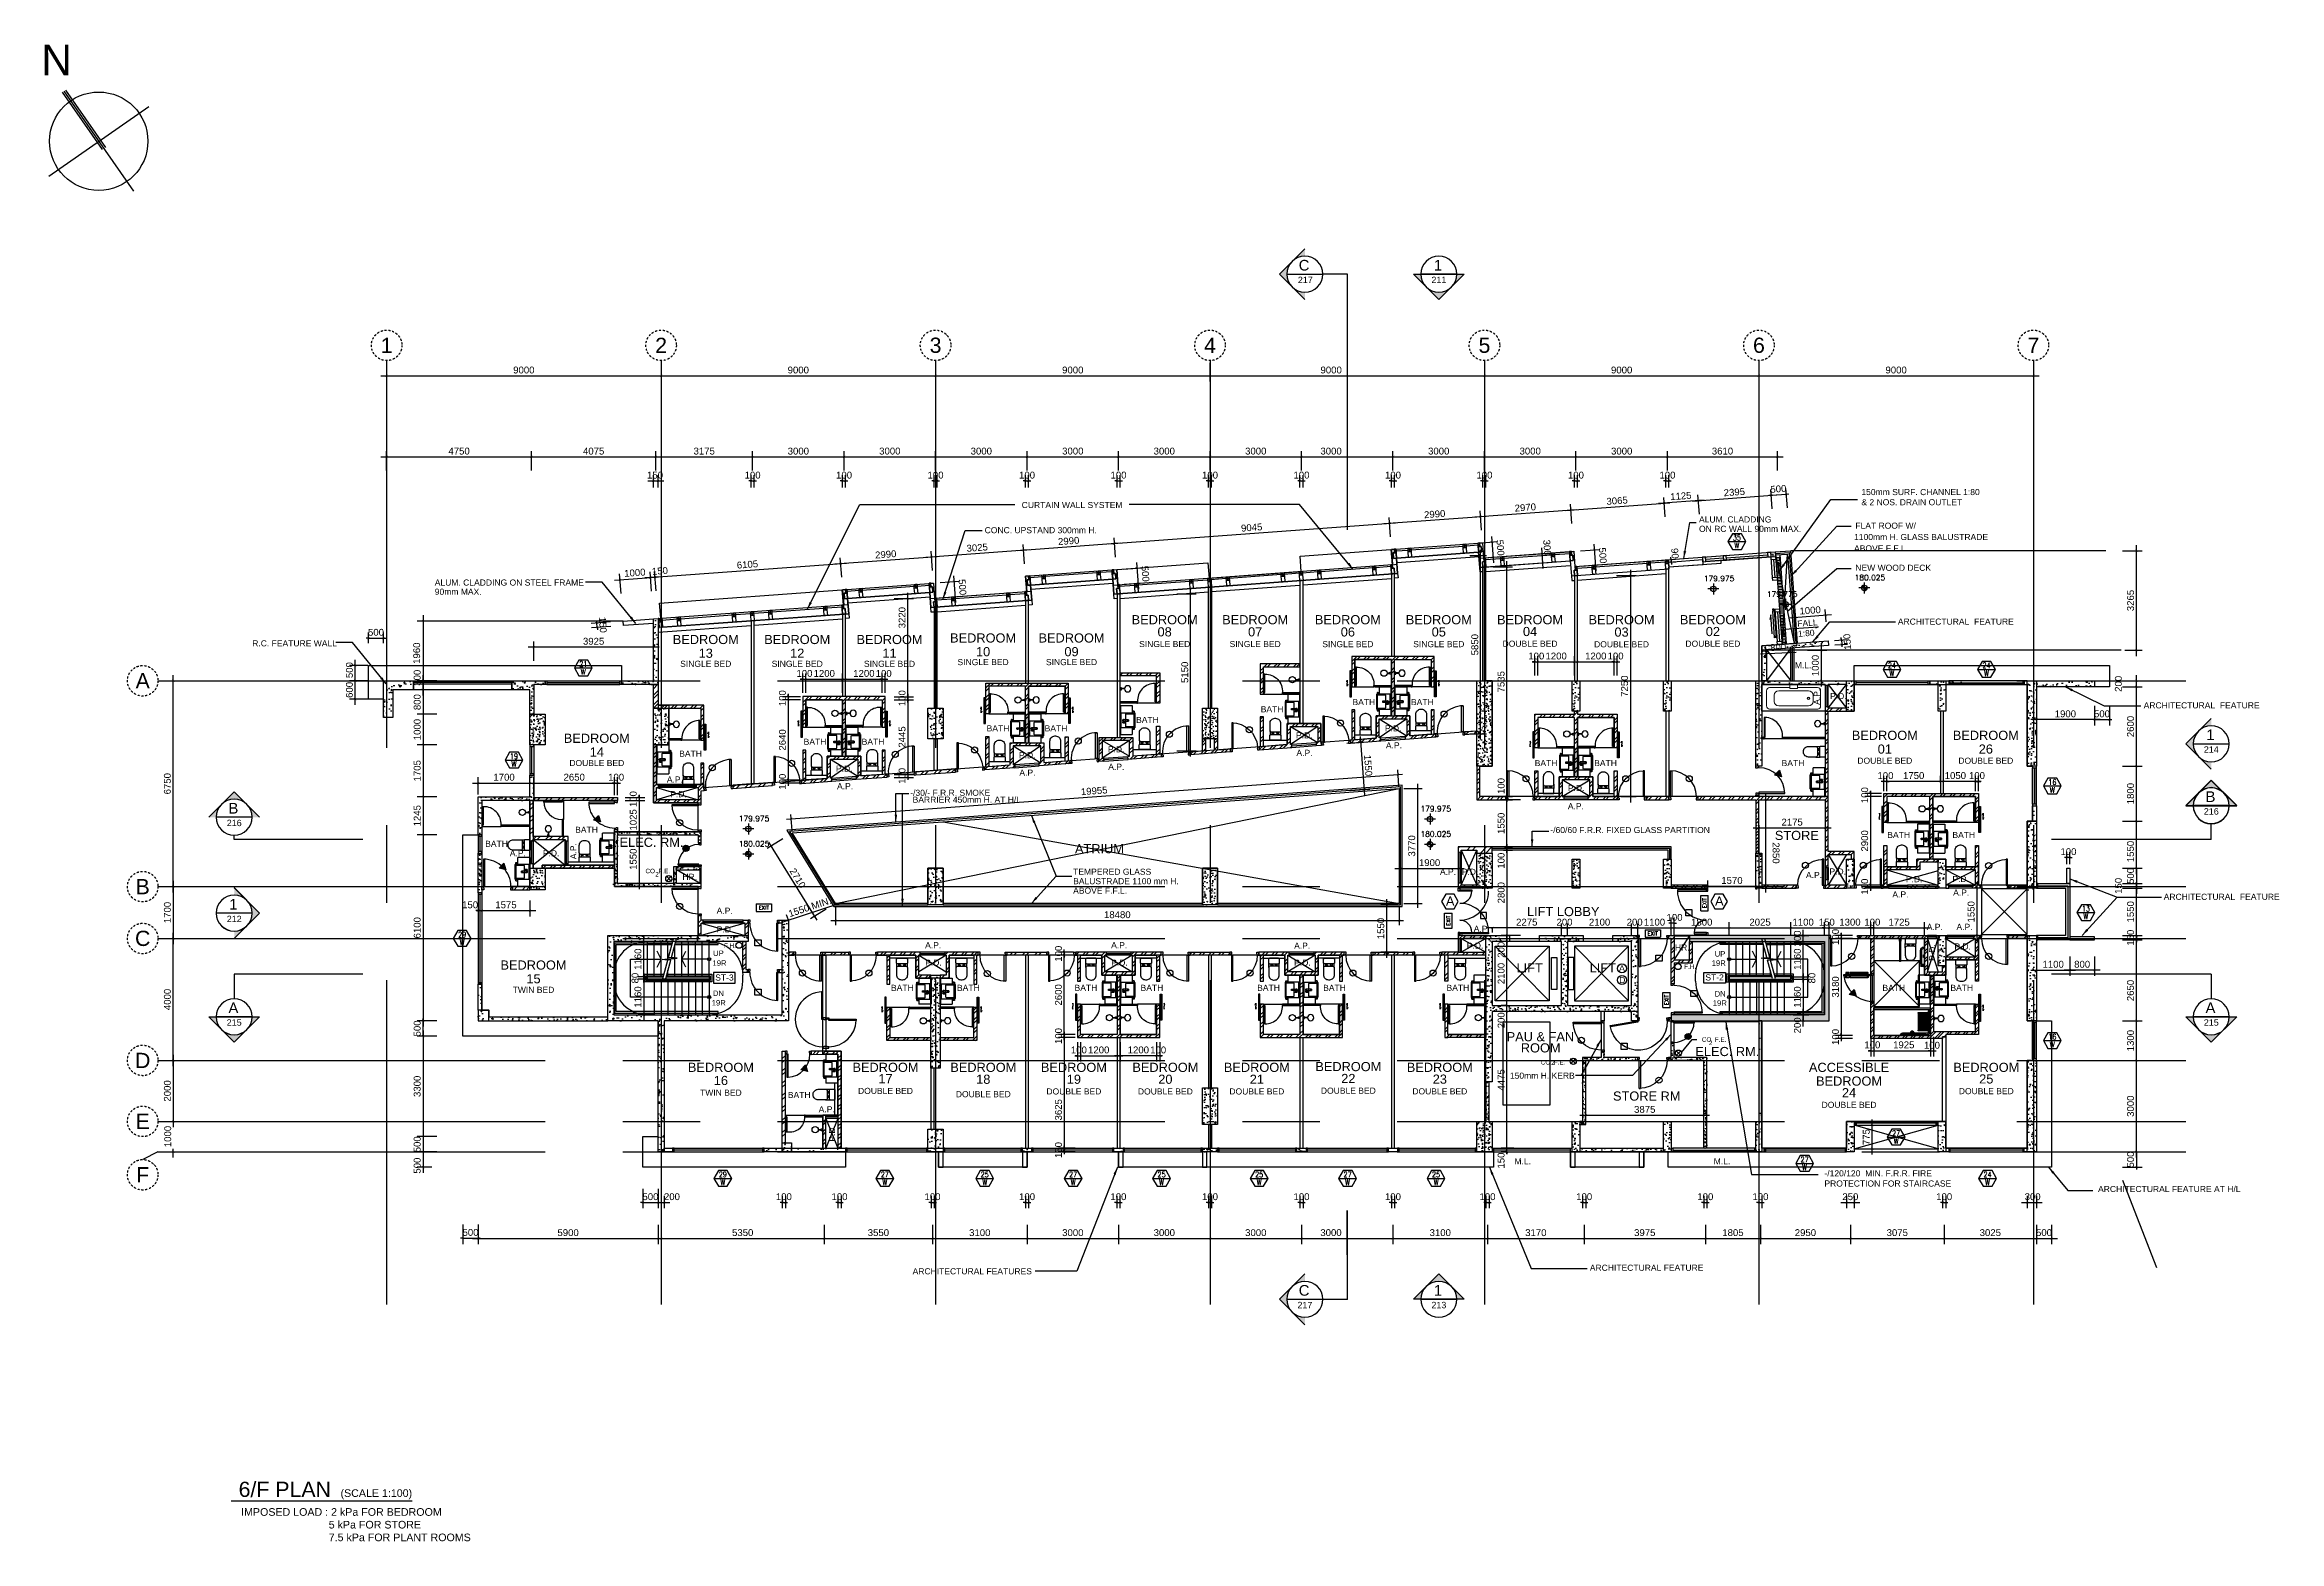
# Model space of a CAD drawing. Header units: millimetres. Extents: x -1214 to 72065, y 7230 to 56310.
import ezdxf
from ezdxf.enums import TextEntityAlignment as Align

# ---------------------------------------------------------------- set-up
doc = ezdxf.new("R2010")
doc.units = ezdxf.units.MM
doc.header["$MEASUREMENT"] = 0
doc.linetypes.add('CENTERX2', pattern=[101.6, 63.5, -12.7, 12.7, -12.7])
doc.linetypes.add('DASHDOT', pattern=[25.4, 12.7, -6.35, 0, -6.35])
doc.layers.get('0').update_dxf_attribs({"color": 8})
doc.layers.get('Defpoints').update_dxf_attribs({"color": 8})
for name, color, linetype in [('Architectural Features', 8, 'Continuous'), ('arrow', 8, 'Continuous'), ('CANOPY', 8, 'Continuous'), ('channel', 8, 'Continuous'), ('Default', 8, 'Continuous'), ('DLN020__', 8, 'DASHDOT'), ('DLN032__', 8, 'Continuous'), ('DLN051__', 8, 'Continuous'), ('DLN314__', 8, 'Continuous'), ('DLN315__', 8, 'Continuous'), ('Door', 8, 'Continuous'), ('Dry Wall', 8, 'Continuous'), ('FP - BUILDIN FURNITURE', 8, 'Continuous'), ('FS', 8, 'Continuous'), ('FSD', 8, 'Continuous'), ('GBP A.P.', 8, 'Continuous'), ('GBP Dim', 8, 'Continuous'), ('GBP Text 200', 8, 'Continuous'), ('GBP Text 250', 8, 'Continuous'), ('GBP Text GBP 250', 8, 'Continuous'), ('GBP_MARKS', 8, 'Continuous'), ('grid', 8, 'CENTERX2'), ('hatch', 8, 'Continuous'), ('Kerb', 8, 'Continuous'), ('LEVEL', 8, 'Continuous'), ('Lift', 8, 'Continuous'), ('LP-Furn built-in', 8, 'Continuous'), ('LP-Furn built-in 2', 8, 'Continuous'), ('LP-Sanitary', 8, 'Continuous'), ('LP-Sanitary2', 8, 'Continuous'), ('LP-WC', 8, 'Continuous'), ('metal louvres', 8, 'Continuous'), ('PD', 8, 'Continuous'), ('PD DOOR', 8, 'Continuous'), ('PLINTH', 8, 'Continuous'), ('RCP_text', 8, 'Continuous'), ('SMOKE BARRIER', 8, 'Continuous'), ('STAIR', 8, 'Continuous'), ('TEXT', 8, 'Continuous'), ('TEXT Ref', 8, 'Continuous'), ('UFA CALCULATION', 8, 'Continuous'), ('VOID HATCH', 8, 'Continuous'), ('WALL-NEW', 8, 'Continuous'), ('WALL-STRUCTURE', 8, 'Continuous'), ('WINDOW', 8, 'Continuous'), ('Window Mark', 8, 'Continuous'), ('WINDOW-MULLION', 8, 'Continuous'), ('zzz-room mix', 8, 'Continuous')]:
    doc.layers.add(name, color=color, linetype=linetype)
doc.layers.add('LP-furn loose', color=8, linetype='Continuous', lineweight=0)
doc.layers.add('LP-Nonplot', color=8, linetype='Continuous', plot=False)
doc.styles.add('BH', font='arial.ttf')
doc.styles.add('ROMANS', font='romans.shx')
doc.styles.add('SWIS721LT450', font='swissl.ttf')
doc.styles.add('SWIS721LT750', font='swissl.ttf')
doc.dimstyles.new('200 GBP', dxfattribs={"dimscale": 1.5, "dimtxt": 150, "dimasz": 50, "dimexe": 125, "dimexo": 50, "dimgap": 50, "dimtad": 1, "dimdec": 0, "dimzin": 0, "dimdsep": 46, "dimtxsty": 'BH', "dimblk": 'ARCHTICK', "dimcen": 0.09, "dimdle": 125, "dimclrd": 9, "dimclre": 9, "dimclrt": 1, "dimadec": 0, "dimazin": 0, "dimtfac": 1, "dimtdec": 0, "dimtix": 1, "dimtmove": 2, "dimatfit": 3, "dimldrblk": 'ARCHTICK', "dimfxl": 300, "dimfxlon": 1, "dimtolj": 1, "dimtzin": 0, "dimarcsym": 0})
doc.dimstyles.get("Standard").update_dxf_attribs({"dimtxt": 0.18, "dimasz": 0.18, "dimexe": 0.18, "dimexo": 0.0625, "dimgap": 0.09, "dimtad": 0, "dimtih": 1, "dimtoh": 1, "dimdec": 4, "dimzin": 0, "dimdsep": 46, "dimtxsty": 'Standard', "dimcen": 0.09, "dimadec": 0, "dimazin": 0, "dimtfac": 1, "dimtdec": 4, "dimtofl": 0, "dimtmove": 0, "dimatfit": 3, "dimfxl": 1, "dimtolj": 1, "dimtzin": 0, "dimarcsym": 0})
pattern_1 = [(50, (-576161.28, 762350.3), (364.36934, -31.87817), [38.1, -419.1]), (355, (-576161.28, 762350.3), (-70.48565, 382.11329), [30.48, -335.28]), (100.451, (-576130.9, 762347.65), (293.885, 350.23338), [32.38, -356.18]), (46.1842, (-576161.3, 762451.9), (542.15808, -84.08466), [57.15, -628.65]), (96.6356, (-576116.1, 762444.9), (474.80847, 494.8511), [48.57, -534.27]), (351.184, (-576161.3, 762451.9), (474.8092, 494.85024), [45.72, -502.92]), (21, (-576110.48, 762426.5), (303.22976, -204.53104), [38.1, -419.1]), (326, (-576110.48, 762426.5), (123.60406, 368.37593), [30.48, -335.28]), (71.4514, (-576085.2, 762409.46), (426.83298, 163.84572), [32.38, -356.18]), (37.5, (-576161.28, 762350.3), (6.177207, 169.110078), [0, -331.216, 0, -340.36, 0, -336.55]), (7.5, (-576161.28, 762350.3), (133.639325, 200.36115), [0, -194.056, 0, -323.596, 0, -128.27]), (327.5, (-576274.56, 762350.3), (271.18119, -11.457488), [0, -127, 0, -396.24, 0, -525.78]), (317.5, (-576325.36, 762350.3), (296.25836, 50.85298), [0, -165.1, 0, -263.144, 0, -373.38])]
pattern_2 = [(50, (-579051.98, 745630.23), (430.35611, -37.65128), [45, -495]), (355, (-579052, 745630.23), (-83.2508, 451.31528), [36, -396]), (100.4514, (-579016.1, 745627.1), (347.10563, 413.66373), [38.24411, -420.68527]), (46.1842, (-579052, 745750.23), (640.34463, -99.3114), [67.5, -742.5]), (96.6356, (-578998.6, 745741.96), (560.79762, 584.47072), [57.36617, -631.0278]), (351.1842, (-579052, 745750.23), (560.79717, 584.47116), [54, -594]), (21, (-578991.98, 745720.23), (358.14423, -241.57133), [45, -495]), (326, (-578992, 745720.23), (145.9892, 435.09003), [36, -396]), (71.4514, (-578962.13, 745700.1), (504.13358, 193.5183), [38.24411, -420.68527]), (37.5, (-579051.98, 745630.23), (7.295913, 199.736312), [0, -391.2, 0, -402, 0, -397.5]), (7.5, (-579051.98, 745630.23), (157.841722, 236.647027), [0, -229.2, 0, -382.2, 0, -151.5]), (327.5, (-579185.78, 745630.23), (320.293462, -13.532923), [0, -150, 0, -468, 0, -621]), (317.5, (-579245.78, 745630.23), (349.9117, 60.06299), [0, -195, 0, -310.8, 0, -441])]
pattern_3 = [(45, (2890.7, 16720.07), (-202.0558, 202.0558), []), (45, (3025.4, 16720.07), (-202.0558, 202.0558), [])]
pattern_4 = [(45, (323672.64, -85897.09), (-159.09903, 159.09903), []), (45, (323778.7, -85897.09), (-159.09903, 159.09903), [])]
pattern_5 = [(50, (-579051.98, 745630.23), (286.904073, -25.100854), [30, -330]), (355, (-579051.98, 745630.23), (-55.50053, 300.87685), [24, -264]), (100.4514, (-579028.07, 745628.14), (231.40375, 275.77582), [25.49608, -280.456845]), (46.1842, (-579051.98, 745710.23), (426.89642, -66.2076), [45, -495]), (96.6356, (-579016.4, 745704.7), (373.86508, 389.64715), [38.24412, -420.6852]), (351.1842, (-579052, 745710.23), (373.86478, 389.64744), [36, -396]), (21, (-579011.98, 745690.23), (238.76282, -161.047556), [30, -330]), (326, (-579011.98, 745690.23), (97.32613, 290.06002), [24, -264]), (71.4514, (-578992.08, 745676.8), (336.08905, 129.0122), [25.49608, -280.456845]), (37.5, (-579051.98, 745630.23), (4.863942, 133.157542), [0, -260.8, 0, -268, 0, -265]), (7.5, (-579051.98, 745630.23), (105.227815, 157.764685), [0, -152.8, 0, -254.8, 0, -101]), (327.5, (-579141.18, 745630.23), (213.528974, -9.021949), [0, -100, 0, -312, 0, -414]), (317.5, (-579181.18, 745630.23), (233.274468, 40.041993), [0, -130, 0, -207.2, 0, -294])]
pattern_6 = [(50, (-576161.28, 762350.3), (364.36934, -31.87817), [38.1, -419.1]), (355, (-576161.28, 762350.3), (-70.48565, 382.11329), [30.48, -335.28]), (100.451, (-576130.9, 762347.65), (293.885, 350.23338), [32.38, -356.18]), (46.1842, (-576161.3, 762451.9), (542.15808, -84.08466), [57.15, -628.65]), (96.6356, (-576116.1, 762444.9), (474.80847, 494.8511), [48.57, -534.27]), (351.184, (-576161.3, 762451.9), (474.8092, 494.85024), [45.72, -502.92]), (21, (-576110.48, 762426.5), (303.22976, -204.53104), [38.1, -419.1]), (326, (-576110.48, 762426.5), (123.60406, 368.37593), [30.48, -335.28]), (71.4514, (-576085.2, 762409.46), (426.83298, 163.84572), [32.38, -356.18]), (37.5, (-576161.28, 762350.3), (6.177207, 169.110078), [0, -331.216, 0, -340.36, 0, -336.55]), (7.5, (-576161.28, 762350.3), (133.639325, 200.36115), [0, -194.056, 0, -323.596, 0, -128.27]), (327.5, (-576274.56, 762350.3), (271.18119, -11.457488), [0, -127, 0, -396.24, 0, -525.78]), (317.5, (-576325.36, 762350.3), (296.25836, 50.85298), [0, -165.1, 0, -263.144, 0, -373.38])]
pattern_7 = [(50, (-579051.98, 745630.23), (430.35611, -37.65128), [45, -495]), (355, (-579052, 745630.23), (-83.2508, 451.31528), [36, -396]), (100.4514, (-579016.1, 745627.1), (347.10563, 413.66373), [38.24411, -420.68527]), (46.1842, (-579052, 745750.23), (640.34463, -99.3114), [67.5, -742.5]), (96.6356, (-578998.6, 745741.96), (560.79762, 584.47072), [57.36617, -631.0278]), (351.1842, (-579052, 745750.23), (560.79717, 584.47116), [54, -594]), (21, (-578991.98, 745720.23), (358.14423, -241.57133), [45, -495]), (326, (-578992, 745720.23), (145.9892, 435.09003), [36, -396]), (71.4514, (-578962.13, 745700.1), (504.13358, 193.5183), [38.24411, -420.68527]), (37.5, (-579051.98, 745630.23), (7.295913, 199.736312), [0, -391.2, 0, -402, 0, -397.5]), (7.5, (-579051.98, 745630.23), (157.841722, 236.647027), [0, -229.2, 0, -382.2, 0, -151.5]), (327.5, (-579185.78, 745630.23), (320.293462, -13.532923), [0, -150, 0, -468, 0, -621]), (317.5, (-579245.78, 745630.23), (349.9117, 60.06299), [0, -195, 0, -310.8, 0, -441])]
pattern_8 = [(50, (-579051.98, 745630.23), (430.35611, -37.65128), [45, -495]), (355, (-579052, 745630.23), (-83.2508, 451.31528), [36, -396]), (100.4514, (-579016.1, 745627.1), (347.10563, 413.66373), [38.24411, -420.68527]), (46.1842, (-579052, 745750.23), (640.34463, -99.3114), [67.5, -742.5]), (96.6356, (-578998.6, 745741.96), (560.79762, 584.47072), [57.36617, -631.0278]), (351.1842, (-579052, 745750.23), (560.79717, 584.47116), [54, -594]), (21, (-578991.98, 745720.23), (358.14423, -241.57133), [45, -495]), (326, (-578992, 745720.23), (145.9892, 435.09003), [36, -396]), (71.4514, (-578962.13, 745700.1), (504.13358, 193.5183), [38.24411, -420.68527]), (37.5, (-579051.98, 745630.23), (7.295913, 199.736312), [0, -391.2, 0, -402, 0, -397.5]), (7.5, (-579051.98, 745630.23), (157.841722, 236.647027), [0, -229.2, 0, -382.2, 0, -151.5]), (327.5, (-579185.78, 745630.23), (320.293462, -13.532923), [0, -150, 0, -468, 0, -621]), (317.5, (-579245.78, 745630.23), (349.9117, 60.06299), [0, -195, 0, -310.8, 0, -441])]
pattern_9 = [(50, (37490.76, 23770.07), (364.3693, -31.878), [38.1, -419.1]), (355, (37490.76, 23770.07), (-70.486, 382.113), [30.48, -335.28]), (100.451, (37521.13, 23767.4), (293.885, 350.2334), [32.38, -356.18]), (46.1842, (37490.76, 23871.67), (542.158, -84.085), [57.15, -628.65]), (96.6356, (37535.94, 23864.66), (474.808, 494.851), [48.57, -534.27]), (351.184, (37490.76, 23871.67), (474.81, 494.85), [45.72, -502.92]), (21, (37541.56, 23846.27), (303.23, -204.531), [38.1, -419.1]), (326, (37541.56, 23846.27), (123.604, 368.376), [30.48, -335.28]), (71.4514, (37566.83, 23829.22), (426.833, 163.846), [32.38, -356.18]), (37.5, (37490.76, 23770.07), (6.1772, 169.1101), [0, -331.216, 0, -340.36, 0, -336.55]), (7.5, (37490.76, 23770.07), (133.6393, 200.3611), [0, -194.056, 0, -323.596, 0, -128.27]), (327.5, (37377.48, 23770.07), (271.1812, -11.4575), [0, -127, 0, -396.24, 0, -525.78]), (317.5, (37326.68, 23770.07), (296.2584, 50.853), [0, -165.1, 0, -263.144, 0, -373.38])]
pattern_10 = [(50, (-579051.98, 745630.23), (251.041064, -21.963247), [26.25, -288.75]), (355, (-579051.98, 745630.23), (-48.56297, 263.26725), [21, -231]), (100.4514, (-579031.06, 745628.4), (202.478284, 241.30384), [22.309067, -245.39974]), (46.1842, (-579051.98, 745700.23), (373.53437, -57.931655), [39.375, -433.125]), (96.6356, (-579020.85, 745695.4), (327.13195, 340.94125), [33.4636, -368.09955]), (351.1842, (-579051.98, 745700.23), (327.13168, 340.94151), [31.5, -346.5]), (21, (-579016.98, 745682.73), (208.91747, -140.91661), [26.25, -288.75]), (326, (-579016.98, 745682.73), (85.160366, 253.802516), [21, -231]), (71.4514, (-578999.57, 745671), (294.07792, 112.885674), [22.309067, -245.39974]), (37.5, (-579051.98, 745630.23), (4.255949, 116.512849), [0, -228.2, 0, -234.5, 0, -231.875]), (7.5, (-579051.98, 745630.23), (92.074338, 138.044099), [0, -133.7, 0, -222.95, 0, -88.375]), (327.5, (-579130.03, 745630.23), (186.837853, -7.894205), [0, -87.5, 0, -273, 0, -362.25]), (317.5, (-579165.03, 745630.23), (204.11516, 35.036744), [0, -113.75, 0, -181.3, 0, -257.25])]
pattern_11 = [(45, (323672.64, -85897.09), (-159.09903, 159.09903), []), (45, (323778.7, -85897.09), (-159.09903, 159.09903), [])]
pattern_12 = [(45, (321972.65, -85797.18), (-159.09903, 159.09903), []), (45, (322078.72, -85797.18), (-159.09903, 159.09903), [])]
pattern_13 = [(50, (323672.64, -85897.1), (430.3561, -37.6513), [45, -495]), (355, (323672.64, -85897.1), (-83.2508, 451.3153), [36, -396]), (100.4514, (323708.5, -85900.22), (347.1056, 413.6637), [38.2441, -420.68527]), (46.1842, (323672.64, -85777.1), (640.3446, -99.3114), [67.5, -742.5]), (96.6356, (323726, -85785.36), (560.7976, 584.4707), [57.3662, -631.0278]), (351.1842, (323672.64, -85777.1), (560.7972, 584.4712), [54, -594]), (21, (323732.64, -85807.1), (358.14423, -241.57133), [45, -495]), (326, (323732.64, -85807.1), (145.9892, 435.09), [36, -396]), (71.4514, (323762.5, -85827.2), (504.1336, 193.5183), [38.2441, -420.68527]), (37.5, (323672.64, -85897.09), (7.29591, 199.73631), [0, -391.2, 0, -402, 0, -397.5]), (7.5, (323672.64, -85897.09), (157.84172, 236.64703), [0, -229.2, 0, -382.2, 0, -151.5]), (327.5, (323538.84, -85897.09), (320.29346, -13.53292), [0, -150, 0, -468, 0, -621]), (317.5, (323478.84, -85897.1), (349.9117, 60.063), [0, -195, 0, -310.8, 0, -441])]

msp = doc.modelspace()

# ---------------------------------------------------------------- texts
at = {"layer": 'DLN051__', "style": 'BH'}
msp.add_text('N', height=1000, rotation=360, dxfattribs=at).set_placement((-1328.8, 55310))
at = {"layer": 'FSD', "char_height": 150, "width": 1512.981, "style": 'SWIS721LT750'}
for s, insert, attachment_point in [('{\\fUnivers|b0|i0|c0|p34;CO  F.E.}', (18487.2, 29134.8), 7), ('{\\fUnivers|b0|i0|c0|p34;2}', (18807.8, 29029.6), 7), ('{\\fUnivers|b0|i0|c0|p34;F.H.}', (21062.7, 26687), 7), ('{\\fUnivers|b0|i0|c0|p34;F.H.}', (52551.5, 26003.7), 7), ('{\\fUnivers|b0|i0|c0|p34;CO  F.E.}', (53936.1, 23607), 9), ('{\\fUnivers|b0|i0|c0|p34;2}', (53474.7, 23501.9), 9), ('{\\fUnivers|b0|i0|c0|p34;CO  F.E.}', (47848.3, 22863.3), 7), ('{\\fUnivers|b0|i0|c0|p34;2}', (48187.5, 22850.9), 7)]:
    msp.add_mtext(s, dxfattribs=dict(at, insert=insert, attachment_point=attachment_point))
at = {"layer": 'GBP A.P.', "style": 'BH'}
for rotation, p in [(90.000042, (56998.4, 34924.9)), (0.000042, (40097.6, 32987.3)), (0.000042, (43031.5, 33232)), (0.000042, (19452.5, 32112.7)), (0.000042, (31012.6, 32336.9)), (0.000042, (33927.6, 32529.8)), (0.000042, (25032.7, 31893.8)), (0.000042, (48997.9, 31237.2)), (90.000042, (16223.4, 29862.7)), (359.999958, (14302, 29697.1)), (0.000042, (44804.4, 29085.8)), (0.000042, (56807.1, 28982.9)), (0.000042, (61633.6, 28405.9)), (0.000042, (21084.8, 27809.1)), (0.000042, (59640.3, 28343.4)), (0.000042, (45912.3, 27216.4)), (0.000042, (60767.1, 27280.2)), (0.000042, (61742.7, 27280.2)), (0.000042, (27922, 26681.4)), (0.000042, (34022, 26681.4)), (0.000042, (40022, 26662.1)), (0.000042, (24430.4, 21297.6))]:
    msp.add_text('A.P.', height=200, rotation=rotation, dxfattribs=at).set_placement(p, align=Align.CENTER)
at = {"layer": 'GBP Text 200', "style": 'BH'}
for s, height, p in [('CURTAIN WALL SYSTEM ', 200, (30824.8, 41114.2)), ('CONC. UPSTAND 300mm H. ', 200, (29610.5, 40289.4)), ('ALUM. CLADDING', 200, (53035.9, 40640.9)), ('ON RC WALL 90mm MAX.', 200, (53035.9, 40333.6)), ('FLAT ROOF W/', 200, (58162.6, 40437.4)), ('ABOVE F.F.L.', 200, (58120.5, 39693.6)), ('1100mm H. GLASS BALUSTRADE ', 200, (58120.5, 40065.5)), ('NEW WOOD DECK', 200, (58162.6, 39055.8)), ('ALUM. CLADDING ON STEEL FRAME ', 200, (11577.7, 38572.2)), ('90mm MAX.', 200, (11577.7, 38270.3)), ('ARCHITECTURAL  FEATURE', 200, (59555.5, 37291)), ('R.C. FEATURE WALL', 200, (5591.4, 36578.5)), ('ARCHITECTURAL  FEATURE', 200, (67617, 34544.8)), ('-/30/- F.R.R. SMOKE', 200, (27170.1, 31677.8)), (' BARRIER 450mm H. AT H/L', 200, (27170.1, 31452.4)), ('-/60/60 F.R.R. FIXED GLASS PARTITION', 200, (48161.3, 30456.3)), ('ABOVE F.F.L.', 200, (32511.4, 28468.7)), ('TEMPERED GLASS', 200, (32511.4, 29088.5)), ('BALUSTRADE 1100 mm H.', 200, (32511.4, 28778.6)), ('ARCHITECTURAL  FEATURE', 200, (68274.3, 28266)), ('ARCHITECTURAL FEATURE AT H/L', 200, (66121.4, 18683.6)), ('ARCHITECTURAL FEATURE', 200, (49455.4, 16100.4)), ('(SCALE 1:100) ', 250, (8487.2, 8685.8))]:
    msp.add_text(s, height=height, dxfattribs=at).set_placement(p)
for s, p in [('SINGLE BED', (35512.4, 36555.2)), ('SINGLE BED', (38481, 36555.2)), ('SINGLE BED', (41520.5, 36552.5)), ('SINGLE BED', (44502.2, 36552.5)), ('DOUBLE BED', (47495.2, 36566.1)), ('DOUBLE BED', (50495.2, 36547.1)), ('DOUBLE BED', (53491.1, 36566.1)), ('SINGLE BED', (20464.3, 35907.2)), ('SINGLE BED', (23464.3, 35907.2)), ('SINGLE BED', (26489.7, 35907.2)), ('SINGLE BED', (29558.6, 35962.4)), ('SINGLE BED', (32458.6, 35962.4)), ('BATH', (39035.6, 34417.3)), ('BATH', (42044, 34650.5)), ('BATH', (43962.1, 34650.5)), ('BATH', (30046.8, 33791.2)), ('BATH', (31949.4, 33791.2)), ('BATH', (34948.6, 34067.3)), ('BATH', (19966.4, 32959.1)), ('BATH', (24046.8, 33351.2)), ('BATH', (25949.4, 33351.2)), ('DOUBLE BED', (16891.4, 32652.9)), ('BATH', (48019, 32650.1)), ('BATH', (49970.7, 32650.1)), ('BATH', (56116.9, 32650.1)), ('DOUBLE BED', (59128.9, 32729.1)), ('DOUBLE BED', (62440.8, 32729.1)), ('BATH', (13603.2, 30004.3)), ('BATH', (16554, 30464)), ('BATH', (59583.5, 30295.2)), ('BATH', (61718.5, 30295.2)), ('TWIN BED', (14814.8, 25216.3)), ('BATH', (26910.5, 25280.1)), ('BATH', (29074.6, 25280.1)), ('BATH', (32931.8, 25280.1)), ('BATH', (35095.9, 25280.1)), ('BATH', (38918, 25280.1)), ('BATH', (41082.1, 25280.1)), ('BATH', (45127.8, 25280.1)), ('BATH', (59423.7, 25280.1)), ('BATH', (61652.5, 25280.1)), ('TWIN BED', (20960.5, 21842.7)), ('DOUBLE BED', (26357.9, 21901.3)), ('DOUBLE BED', (29565.2, 21793.1)), ('DOUBLE BED', (32536.1, 21883.1)), ('DOUBLE BED', (35536.1, 21883.1)), ('DOUBLE BED', (38536.1, 21883.1)), ('DOUBLE BED', (41536.1, 21907.9)), ('DOUBLE BED', (44536.1, 21886.5)), ('DOUBLE BED', (62456, 21893.5)), ('BATH', (23528.3, 21769.5)), ('DOUBLE BED', (57956, 21443.5))]:
    msp.add_text(s, height=200, dxfattribs=at).set_placement(p, align=Align.CENTER)
for s, p in [('150mm H. KERB', (46834.3, 22401.4)), ('ARCHITECTURAL FEATURES', (27247.4, 15986.1))]:
    msp.add_text(s, height=200, rotation=360, dxfattribs=at).set_placement(p)
at = {"layer": 'GBP Text 200', "attachment_point": 1, "style": 'BH'}
for s, insert, char_height, width in [('150mm SURF. CHANNEL 1:80 & 2 NOS. DRAIN OUTLET', (58360.3, 41739.2), 200, 3916.103), ('-/120/120  MIN. F.R.R. FIRE PROTECTION FOR STAIRCASE', (57147.6, 19397.1), 200, 4574.274), ('IMPOSED LOAD : 2 kPa FOR BEDROOM\\P^I^I         5 kPa FOR STORE\\P^I^I         7.5 kPa FOR PLANT ROOMS', (5227.5, 8317.2), 250, 10730.1)]:
    msp.add_mtext(s, dxfattribs=dict(at, insert=insert, char_height=char_height, width=width))
at = {"layer": 'GBP Text 250', "style": 'BH'}
msp.add_text('STORE RM', height=300, dxfattribs=at).set_placement((51321.6, 21682.1), align=Align.CENTER)
at = {"layer": 'GBP Text GBP 250', "style": 'BH'}
for s, p in [('BEDROOM', (35512.4, 37303.2)), ('BEDROOM', (38481, 37303.2)), ('BEDROOM', (41520.5, 37303.2)), ('BEDROOM', (44502.2, 37303.2)), ('BEDROOM', (47495.2, 37303.2)), ('BEDROOM', (50495.2, 37303.2)), ('BEDROOM', (53491.1, 37303.2)), ('BEDROOM', (20464.3, 36654.3)), ('BEDROOM', (23464.3, 36654.3)), ('BEDROOM', (26489.7, 36654.3)), ('BEDROOM', (29558.6, 36704.3)), ('BEDROOM', (32458.6, 36704.3)), ('08', (35512.4, 36905.2)), ('07', (38481, 36905.2)), ('06', (41520.5, 36902.5)), ('05', (44502.2, 36902.5)), ('04', (47495.2, 36916.1)), ('03', (50495.2, 36897.1)), ('02', (53491.1, 36916.1)), ('13', (20464.3, 36204.3)), ('12', (23464.3, 36204.3)), ('11', (26489.7, 36204.3)), ('10', (29558.6, 36254.3)), ('09', (32458.6, 36254.3)), ('BEDROOM', (16891.4, 33415)), ('BEDROOM', (59128.9, 33511.3)), ('BEDROOM', (62440.8, 33511.3)), ('14', (16891.4, 32965)), ('01', (59128.9, 33061.3)), ('26', (62440.8, 33061.3)), ('ELEC. RM.', (18685.8, 30004.3)), ('ATRIUM', (33374.9, 29793.4)), ('STORE', (56243.5, 30229.3)), ('LIFT LOBBY', (48583.1, 27731.7)), ('BEDROOM', (14814.8, 25978.4)), ('15', (14814.8, 25528.4)), ('LIFT', (47482.4, 25887.7)), ('LIFT', (49880.7, 25887.7)), ('PAU & FAN ', (47892.5, 23627.9)), ('ROOM', (47843.4, 23262.3)), ('BEDROOM', (20960.5, 22623.4)), ('BEDROOM', (26357.9, 22623.4)), ('BEDROOM', (29565.2, 22623.4)), ('BEDROOM', (32536.1, 22623.4)), ('BEDROOM', (35536.1, 22623.4)), ('BEDROOM', (38536.1, 22623.4)), ('BEDROOM', (41536.1, 22648.3)), ('BEDROOM', (44536.1, 22623.4)), ('ELEC. RM.', (53965, 23142.6)), ('ACCESSIBLE', (57956, 22623.4)), ('BEDROOM', (62456, 22623.4)), ('16', (20960.5, 22192.7)), ('17', (26357.9, 22251.3)), ('18', (29565.2, 22233.1)), ('19', (32536.1, 22233.1)), ('20', (35536.1, 22233.1)), ('21', (38536.1, 22233.1)), ('22', (41536.1, 22257.9)), ('23', (44536.1, 22236.5)), ('BEDROOM', (57956, 22173.4)), ('24', (57956, 21793.5)), ('25', (62456, 22243.5))]:
    msp.add_text(s, height=300, dxfattribs=at).set_placement(p, align=Align.CENTER)
msp.add_text('6/F PLAN ', height=500, dxfattribs=at).set_placement((5145.3, 8684.8))
at = {"layer": 'GBP_MARKS', "width": 888.004, "attachment_point": 2, "style": 'BH'}
for s, insert, char_height in [('C', (40085, 49252.6), 350), ('1', (44477.6, 49252.6), 350), ('\\P{\\H0.84x;217}', (40124.5, 49118), 250), ('\\P{\\H0.84x;211}', (44504.3, 49117.9), 250), ('1', (69808.3, 33852.9), 350), ('\\P{\\H0.84x;214}', (69834.9, 33718.2), 250), ('B', (69808.2, 31823.9), 350), ('\\P{\\H0.84x;216}', (5000.8, 31310.1), 250), ('B', (4974.1, 31444.7), 350), ('\\P{\\H0.84x;216}', (69834.9, 31689.3), 250), ('1', (4974.1, 28296.4), 350), ('\\P{\\H0.84x;212}', (5000.8, 28161.8), 250), ('\\P{\\H0.84x;215}', (5000.9, 24765.9), 250), ('A', (4974.2, 24900.5), 350), ('\\P{\\H0.84x;215}', (69834.9, 24765.9), 250), ('A', (69808.3, 24900.5), 350), ('C', (40085, 15634.2), 350), ('1', (44477.6, 15634.2), 350), ('\\P{\\H0.84x;217}', (40111.7, 15499.5), 250), ('\\P{\\H0.84x;213}', (44504.3, 15499.5), 250)]:
    msp.add_mtext(s, dxfattribs=dict(at, insert=insert, char_height=char_height))
at = {"layer": 'metal louvres', "style": 'BH'}
for p in [(56449, 35862.8), (47255.9, 19590.9), (53790.8, 19590.8)]:
    msp.add_text('M.L.', height=200, rotation=0.000042, dxfattribs=at).set_placement(p, align=Align.CENTER)
at = {"layer": 'TEXT', "style": 'BH'}
for s, rotation, p in [('1:80', 4.194183, (56289.1, 36891.6)), ('HR.', 0.000042, (19699, 28920.9)), ('HR.', 0.000042, (52245.6, 26604.6))]:
    msp.add_text(s, height=200, rotation=rotation, dxfattribs=at).set_placement(p)
for rotation, p in [(0.000042, (57605.4, 34847.5)), (0.000042, (40090.8, 33562.4)), (0.000042, (43005.8, 33791.9)), (0.000042, (31005.8, 32911.9)), (0.000042, (33920.8, 33104.8)), (0.000042, (25005.8, 32471.9)), (0.000042, (19567.9, 31633.2)), (0.000042, (49005.8, 31832.6)), (0.000042, (15392, 29697.1)), (0.000042, (45527.5, 29085.8)), (0.000042, (57584.2, 29095.8)), (0.000042, (60089.3, 28843.3)), (0.000042, (61615.7, 28850)), (0.000042, (21092.7, 27196.7)), (0.000042, (45691.5, 26664.1)), (90.000042, (60779.1, 26535.6)), (0.000042, (61681.2, 26636)), (0.000042, (27929.9, 26104.5)), (0.000042, (34029.9, 26104.5)), (0.000042, (40029.9, 26104.5)), (90.000042, (24702.6, 20608.2))]:
    msp.add_text('P.D.', height=200, rotation=rotation, dxfattribs=at).set_placement(p, align=Align.CENTER)
for s, height, p in [('UP', 180, (20703.5, 26424.4)), ('UP', 180, (53548.7, 26405.1)), ('19R', 180, (20684.5, 26103)), ('ST-3', 200, (20774.4, 25619.2)), ('ST-2', 200, (53243.3, 25622)), ('19R', 180, (53451.6, 26101.9)), ('19R', 180, (20659.4, 24802)), ('DN', 180, (20697.5, 25111.8)), ('19R', 180, (53487.4, 24793.5)), ('DN', 180, (53548.6, 25092))]:
    msp.add_text(s, height=height, dxfattribs=at).set_placement(p)
at = {"layer": 'TEXT Ref', "style": 'BH'}
for s, p in [('A', (50416.7, 25923.9)), ('D', (50417.6, 25534.4))]:
    msp.add_text(s, height=200, dxfattribs=at).set_placement(p)
at = {"layer": 'Window Mark', "style": 'BH'}
msp.add_text('FALL', height=200, rotation=4.194183, dxfattribs=at).set_placement((56265.1, 37221.6))

# ---------------------------------------------------------------- blocks, each defined once
blk = doc.blocks.new('A$C65CE4B9A')
at = {"layer": 'DLN020__', "ltscale": 5}
for centre in [(-59000, 11000), (-50000, 11000), (-41000, 11000), (-32000, 11000), (-23000, 11000), (-14000, 11000), (-5000, 11000), (-67000, 0), (-67000, -6750), (-67000, -8450), (-67000, -12450), (-67000, -14450), (-67000, -16200)]:
    blk.add_circle(centre, 500, dxfattribs=at)
at = {"layer": 'grid', "ltscale": 200}
for p, q in [((-59000, 10500), (-59000, -20450)), ((-50000, 10500), (-50000, -20450)), ((-41000, 10500), (-41000, -20450)), ((-32000, 10500), (-32000, -20450)), ((-23000, 10500), (-23000, -20450)), ((-14000, 10500), (-14000, -20450)), ((-5000, 10500), (-5000, -20450)), ((-66500, 0), (0, 0)), ((-66500, -6750), (0, -6750)), ((-66500, -8450), (0, -8450)), ((-66500, -12450), (0, -12450)), ((-66500, -14450), (0, -14450)), ((-66500, -15450), (0, -15450))]:
    blk.add_line(p, q, dxfattribs=at)
at = {"layer": 'grid', "ltscale": 100}
blk.add_line((-66500, -15450), (-67000, -15700), dxfattribs=at)
at = {"layer": 'DLN020__', "ltscale": 5, "char_height": 500, "width": 746.16, "attachment_point": 5, "style": 'SWIS721LT450'}
for s, insert in [('1', (-59000, 11000)), ('2', (-50000, 11000)), ('3', (-41000, 11000)), ('4', (-32000, 11000)), ('5', (-23000, 11000)), ('6', (-14000, 11000)), ('7', (-5000, 11000)), ('A', (-67000, 0)), ('B', (-67000, -6750)), ('C', (-67000, -8450)), ('D', (-67000, -12450)), ('E', (-67000, -14450)), ('F', (-67000, -16200))]:
    blk.add_mtext(s, dxfattribs=dict(at, insert=insert))
blk = doc.blocks.new('DR1CL2')
at = {"layer": 'Door'}
for p, q in [((50, 0), (0, 0)), ((0, 0), (0, -75)), ((50, 0), (50, -50)), ((0, -75), (0, -100)), ((62.5, -100), (0, -100)), ((62.5, -50), (50, -50)), ((62.5, -50), (62.5, -100))]:
    blk.add_line(p, q, dxfattribs=at)
blk = doc.blocks.new('DR1CD')
at = {"layer": 'Door'}
for p, q in [((0, 1), (45, 1)), ((0, 1), (0, 0)), ((45, 0), (45, 1)), ((0, 0), (45, 0))]:
    blk.add_line(p, q, dxfattribs=at)
blk = doc.blocks.new('DR1CM')
at = {"layer": 'Door'}
blk.add_arc((0, 0), 1, 0, 90, dxfattribs=at)
blk = doc.blocks.new('DR1CR2')
at = {"layer": 'Door'}
for p, q in [((-50, 0), (-50, -50)), ((-50, 0), (0, 0)), ((0, 0), (0, -75)), ((-62.5, -50), (-50, -50)), ((-62.5, -50), (-62.5, -100)), ((-62.5, -100), (0, -100)), ((0, -75), (0, -100))]:
    blk.add_line(p, q, dxfattribs=at)
blk = doc.blocks.new('door')
at = {"layer": 'DLN315__', "xscale": -915, "yscale": 915, "zscale": 915, "rotation": 4.0455638838921e-10}
blk.add_blockref('DR1CM', (3736, 37037), dxfattribs=at)
at = {"layer": 'DLN315__', "xscale": -1, "yscale": 915}
blk.add_blockref('DR1CD', (3736, 37037), dxfattribs=at)
at = {"layer": 'DLN315__', "xscale": -1}
for name, p in [('DR1CR2', (2771, 37037)), ('DR1CL2', (3786, 37037))]:
    blk.add_blockref(name, p, dxfattribs=at)
blk = doc.blocks.new('Door 850')
for p, q in [((38291, 34987), (38291, 35837)), ((38291, 35837), (38336, 35837)), ((38336, 35837), (38336, 34987)), ((38241, 34987), (38241, 34912)), ((38291, 34987), (38241, 34987)), ((38241, 34912), (38241, 34887)), ((38303, 34887), (38241, 34887)), ((38291, 34987), (38291, 34937)), ((38336, 34987), (38291, 34987)), ((38303, 34937), (38291, 34937)), ((38303, 34937), (38303, 34887)), ((39128, 34937), (39141, 34937)), ((39128, 34937), (39128, 34887)), ((39128, 34887), (39191, 34887)), ((39141, 34987), (39141, 34937)), ((39141, 34987), (39191, 34987)), ((39191, 34987), (39191, 34912)), ((39191, 34912), (39191, 34887))]:
    blk.add_line(p, q)
blk.add_arc((38291, 34987), 850, 359.99995, 89.99772)
blk = doc.blocks.new('ELEX')
at = {"layer": 'DLN032__'}
for p, q in [((0.5, 0), (-0.5, 0)), ((0, 0.5), (0, -0.5))]:
    blk.add_line(p, q, dxfattribs=at)
blk.add_circle((0, 0), 0.25, dxfattribs=at)
at = {"layer": 'DLN032__', "style": 'ROMANS'}
blk.add_attdef('ELEX', (0.26, 0.35), '', height=0.5, dxfattribs=at)
blk = doc.blocks.new('FSEX-V01')
for p, q in [((0, 300), (0, 0)), ((0, 300), (600, 300)), ((0, 0), (600, 0)), ((600, 300), (600, 0))]:
    blk.add_line(p, q)
at = {"style": 'ROMANS'}
blk.add_text('EXIT', height=150, dxfattribs=at).set_placement((300, 150), align=Align.MIDDLE)
blk = doc.blocks.new('pln_toilet')
for p, q in [((-170, -306), (-170, -172)), ((-78, -227), (-78, -256)), ((-45, -227), (-45, -256)), ((45, -227), (45, -256)), ((78, -227), (78, -256)), ((175, -306), (175, -165))]:
    blk.add_line(p, q)
for points in [[(180, -30), (180, -149, -0.414214), (150, -179), (-150, -179, -0.414214), (-180, -149), (-180, -30, -0.414214), (-150, 0), (150, 0, -0.414214)], [(175, -306), (175, -545, -0.424695), (14, -715), (-8, -715, -0.423698), (-170, -545), (-170, -306, -0.414214), (-120, -256), (125, -256, -0.414214)]]:
    blk.add_lwpolyline(points, format="xyb", close=True)
for points in [[(-102, -256), (-102, -179)], [(103, -179), (103, -256)]]:
    blk.add_lwpolyline(points)
for centre in [(-62, -227), (61, -227)]:
    blk.add_arc(centre, 16.6, 0, 180)
blk = doc.blocks.new('SEANNOT_GROUP2')
at = {"layer": 'Default'}
blk.add_line((82, 351), (82, 318), dxfattribs=at)
blk = doc.blocks.new('SEANNOT_GROUP3')
at = {"layer": 'Default'}
blk.add_line((100, 335), (64, 335), dxfattribs=at)
blk = doc.blocks.new('ghtfdgd')
at = {"layer": 'LP-Sanitary'}
for p, q in [((79214, -115040), (79218, -114995)), ((79217, -115028), (79214, -115040)), ((79217, -115040), (79214, -115040)), ((79216, -115019), (79216, -115006)), ((79216, -115006), (79217, -115006)), ((79220, -114995), (79217, -115028)), ((79217, -115184), (79217, -115028)), ((79220, -114995), (79218, -114995)), ((79219, -115183), (79220, -114995)), ((79261, -114995), (79220, -114995)), ((79231, -114979), (79250, -114979)), ((79231, -114994), (79231, -114980)), ((79250, -114994), (79231, -114994)), ((79239, -114994), (79239, -114995)), ((79242, -114995), (79242, -114994)), ((79251, -114980), (79251, -114994)), ((79263, -114995), (79261, -114995)), ((79261, -114995), (79262, -115183)), ((79264, -115028), (79261, -114995)), ((79263, -114995), (79289, -114997)), ((79263, -114995), (79267, -115040)), ((79264, -115028), (79267, -115040)), ((79264, -115028), (79264, -115184)), ((79267, -115040), (79264, -115040)), ((79289, -115038), (79267, -115040)), ((79289, -115038), (79289, -114997)), ((79291, -115009), (79291, -115001)), ((79291, -115010), (79291, -115009)), ((79311, -115018), (79291, -115010)), ((79291, -115044), (79291, -115010)), ((79291, -115010), (79291, -115010)), ((79291, -115010), (79310, -115019)), ((79291, -115010), (79291, -115010)), ((79291, -115010), (79291, -115010)), ((79291, -115010), (79291, -115044)), ((79291, -115044), (79310, -115036)), ((79291, -115045), (79311, -115037)), ((79291, -115045), (79291, -115044)), ((79310, -115019), (79311, -115019)), ((79310, -115036), (79311, -115036)), ((79311, -115018), (79315, -115009)), ((79311, -115019), (79311, -115027)), ((79311, -115036), (79311, -115027)), ((79315, -115011), (79314, -115020)), ((79314, -115020), (79314, -115020)), ((79317, -115050), (79314, -115020)), ((79314, -115029), (79314, -115021)), ((79314, -115021), (79317, -115051)), ((79314, -115029), (79314, -115037)), ((79314, -115037), (79317, -115075)), ((79314, -115037), (79317, -115076)), ((79315, -115011), (79317, -115050)), ((79318, -115050), (79316, -115011)), ((79317, -115003), (79319, -114997)), ((79319, -115045), (79317, -115003)), ((79319, -114997), (79319, -114997)), ((79319, -114997), (79319, -114998)), ((79319, -114998), (79319, -114997)), ((79319, -114998), (79319, -115045)), ((79319, -115045), (79319, -115051)), ((79320, -115045), (79320, -114998)), ((79320, -115052), (79320, -115045)), ((79219, -115183), (79217, -115184)), ((79217, -115184), (79264, -115184)), ((79262, -115183), (79219, -115183)), ((79225, -115155), (79225, -115173)), ((79255, -115154), (79226, -115154)), ((79255, -115154), (79226, -115154)), ((79226, -115174), (79255, -115174)), ((79256, -115173), (79256, -115155)), ((79262, -115183), (79264, -115184)), ((79317, -115050), (79317, -115050)), ((79317, -115051), (79317, -115063)), ((79317, -115075), (79317, -115063)), ((79319, -115051), (79318, -115050)), ((79318, -115052), (79319, -115052)), ((79318, -115063), (79318, -115052)), ((79318, -115063), (79318, -115075)), ((79318, -115075), (79319, -115075)), ((79318, -115076), (79319, -115075)), ((79319, -115075), (79319, -115052)), ((79320, -115052), (79320, -115074)), ((79320, -115052), (79320, -115052)), ((79320, -115074), (79320, -115075))]:
    blk.add_line(p, q, dxfattribs=at)
for centre, radius, start, end in [((79241, -115019), 25, 180, 185.74251), ((79231, -114980), 0.5, 90, 180), ((79231, -114994), 0.5, 180, 270), ((79250, -114980), 0.5, 0, 90), ((79250, -114994), 0.5, 270, 0), ((79280, -115017), 20, 56.8024, 65.16541), ((79280, -115017), 20, 294.83459, 301.61275), ((79530, -115308), 390, 125.92638, 127.88363), ((79511, -115283), 358, 125.84981, 127.98251), ((79291, -115001), 0.2, 127.85265, 180), ((79227, -108854), 6156, 270.59451, 270.81562), ((79234, -109870), 5140, 270.63577, 270.89969), ((79288, -115010), 2.67, 3.1953, 9.33669), ((79291, -115045), 0.2, 180.01397, 293.04704), ((79302, -114993), 0.28, 69.68638, 135.20106), ((79320, -114997), 23.1, 247.12521, 247.49949), ((79339, -115104), 73.6, 112.75714, 112.87481), ((79312, -115021), 1.23, 6.09456, 11.51592), ((79309, -115037), 4.84, 5.24499, 7.19277), ((79311, -115037), 2.83, 5.64545, 8.81471), ((79314, -115009), 0.822, 12.82151, 37.37855), ((79315, -115011), 2.53, 77.49723, 90.78809), ((79315, -115009), 0.509, 38.0096, 78.40522), ((84763, -116562), 5665, 164.02206, 164.08854), ((79314, -115010), 2.18, 358.67427, 36.2852), ((79318, -114998), 0.689, 55.95421, 80.13248), ((79319, -114998), 0.8, 0.00654, 61.47672), ((79318, -115051), 0.54, 62.22165, 149.68726), ((79305, -115051), 11.9, 359.62289, 2.1624), ((79313, -115075), 4.12, 356.11976, 1.38136), ((79318, -115075), 0.494, 177.69922, 295.85307), ((79317, -115050), 0.738, 359.2113, 2.9985), ((79316, -115050), 2.38, 342.31294, 353.97204), ((79319, -115075), 0.938, 181.08912, 220.22046), ((79319, -115052), 0.688, 1.5121, 63.73401), ((79319, -115075), 0.786, 294.19625, 0.49169)]:
    blk.add_arc(centre, radius, start, end, dxfattribs=at)
for centre, major_axis, ratio, start_param, end_param in [((79291, -115001), (0.123, -0.158), 0.834595, 2.099205, 3.141593), ((79291, -115001), (0.123, -0.158), 0.834595, 3.141593, 3.165459), ((79291, -115001), (0.2, 0), 0.870233, 1.308042, 3.141593), ((79291, -115009), (0.2, 0), 0.870251, 1.333095, 3.141593), ((79291, -115010), (0.077, 0.836), 0.04975, 4.217846, 5.325586), ((79291, -115010), (0.2, 0), 0.5, 3.141593, 4.712389), ((79291, -115044), (-0.077, 0.836), 0.04975, 2.065339, 3.17308), ((79291, -115044), (0.2, 0), 0.5, 3.141593, 4.712389), ((79302, -114993), (0.117, -0.162), 0.844851, 2.109561, 3.167674), ((79310, -115018), (-0.311, -0.737), 0.21898, 1.092037, 2.210933), ((79310, -115036), (-0.311, 0.737), 0.21898, 2.049556, 3.141593), ((79311, -115018), (-0.309, -0.738), 0.217421, 1.09135, 2.210755), ((79311, -115036), (-0.309, 0.738), 0.217421, 2.050243, 3.169648), ((79310, -115036), (-0.311, 0.737), 0.21898, 3.141593, 3.168451), ((79314, -115021), (-0.782, -0.167), 0.921627, 5.682069, 6.099643), ((79314, -115037), (0.793, 0.106), 0.789486, 3.026004, 3.133916), ((79314, -115021), (-0.794, -0.099), 0.898005, 5.760928, 6.175764), ((79314, -115037), (0.796, 0.077), 0.827125, 3.057559, 3.141593), ((79315, -115010), (0.173, 0.708), 0.018166, 0.444134, 0.918054), ((79315, -115010), (0.412, 0.321), 0.549065, 0.513637, 1.195391), ((79316, -115011), (-0.499, -0.026), 0.868619, 4.118709, 5.82428), ((79317, -115004), (0.961, -0.275), 0.902908, 1.271288, 1.565184), ((79318, -114998), (-0.211, -0.772), 0.117484, 2.694436, 3.141054), ((79318, -114998), (-0.382, -0.703), 0.237912, 2.705017, 3.14394), ((79319, -114998), (-0.8, 0), 0.876594, 3.141494, 4.164132), ((79319, -114998), (-0.382, -0.703), 0.237912, 2.705017, 3.141091), ((79319, -115045), (-0.8, 0), 0.876594, 3.141494, 4.164132), ((79226, -115155), (1, 0), 0.890286, 1.570796, 3.141593), ((79226, -115155), (-1, 0), 0.992546, 4.712389, 6.283185), ((79226, -115173), (1, 0), 0.992546, 3.141593, 4.712389), ((79255, -115155), (1, 0), 0.890286, 0, 1.570796), ((79255, -115155), (-1, 0), 0.992546, 3.141593, 4.712389), ((79255, -115173), (1, 0), 0.992546, 4.712389, 6.283185), ((79318, -115051), (-0.5, -0.016), 0.857677, 4.139605, 5.842177), ((79318, -115051), (-0.5, -0.02), 0.273668, 4.356492, 6.23412), ((79318, -115063), (-0.5, 0), 0.5, 0.054498, 1.448623), ((79318, -115075), (-0.494, 0.079), 0.969108, 0.192451, 2.070079)]:
    blk.add_ellipse(centre, major_axis=major_axis, ratio=ratio, start_param=start_param, end_param=end_param, dxfattribs=at)
for points, knots in [([(79291, -115001), (79291, -115001), (79291, -115001), (79291, -115001), (79291, -115001), (79291, -115001), (79291, -115002), (79291, -115003), (79291, -115004), (79291, -115005), (79291, -115006), (79291, -115008), (79291, -115009)], [0, 0, 0, 0, 0.02306, 0.02306, 0.02306, 0.115301, 0.115301, 0.115301, 0.484264, 0.484264, 0.484264, 1, 1, 1, 1]), ([(79291, -115010), (79291, -115010), (79291, -115010), (79291, -115010), (79291, -115010), (79291, -115010)], [0, 0, 0, 0, 0.5, 0.5, 1, 1, 1, 1]), ([(79302, -114993), (79302, -114993), (79302, -114993), (79303, -114993), (79305, -114994), (79308, -114994), (79310, -114995), (79313, -114996), (79316, -114997), (79319, -114997)], [0, 0, 0, 0, 0.051688, 0.051688, 0.051688, 0.494848, 0.494848, 0.494848, 1, 1, 1, 1]), ([(79314, -115020), (79314, -115020), (79313, -115020), (79313, -115020), (79313, -115019), (79313, -115019), (79312, -115019), (79312, -115018), (79311, -115018), (79311, -115018)], [0, 0, 0, 0, 0.25, 0.25, 0.5, 0.5, 0.75, 0.75, 1, 1, 1, 1]), ([(79311, -115019), (79311, -115019), (79311, -115019), (79312, -115019), (79312, -115020), (79313, -115020), (79313, -115020), (79313, -115021), (79313, -115021), (79313, -115021)], [0, 0, 0, 0, 0.25, 0.25, 0.5, 0.5, 0.75, 0.75, 1, 1, 1, 1]), ([(79311, -115036), (79311, -115036), (79311, -115036), (79312, -115036), (79312, -115036), (79313, -115036), (79313, -115036), (79313, -115036), (79313, -115037), (79313, -115037)], [0, 0, 0, 0, 0.25, 0.25, 0.5, 0.5, 0.75, 0.75, 1, 1, 1, 1]), ([(79311, -115037), (79311, -115036), (79311, -115036), (79312, -115036), (79312, -115036), (79312, -115036), (79313, -115036), (79313, -115036), (79313, -115036), (79313, -115036), (79313, -115036), (79313, -115037), (79313, -115037), (79313, -115037)], [0, 0, 0, 0, 0.124812, 0.2213171, 0.3092796, 0.3899271, 0.4711589, 0.5451559, 0.6166529, 0.6889172, 0.7974179, 0.8896188, 0.9816515, 0.9816515, 0.9816515, 0.9816515]), ([(79317, -115003), (79317, -115003), (79317, -115003), (79317, -115004), (79317, -115005), (79316, -115006), (79316, -115007), (79316, -115008), (79315, -115008), (79315, -115009)], [0, 0, 0, 0, 0.131954, 0.131954, 0.131954, 0.659772, 0.659772, 0.659772, 1, 1, 1, 1]), ([(79315, -115009), (79315, -115009), (79315, -115009), (79315, -115009), (79315, -115009), (79315, -115009), (79315, -115009), (79315, -115009)], [0, 0, 0, 0, 0.25, 0.25, 0.5, 0.5, 1, 1, 1, 1]), ([(79315, -115009), (79315, -115009), (79315, -115009), (79315, -115009), (79315, -115009), (79315, -115009)], [0, 0, 0, 0, 0.5, 0.5, 1, 1, 1, 1]), ([(79315, -115009), (79315, -115009), (79315, -115009), (79315, -115010), (79315, -115010), (79315, -115010), (79315, -115010), (79315, -115010), (79315, -115010), (79315, -115010), (79315, -115010), (79315, -115011), (79315, -115011), (79315, -115011)], [0, 0, 0, 0, 0.125, 0.125, 0.25, 0.25, 0.375, 0.375, 0.5, 0.5, 0.75, 0.75, 1, 1, 1, 1]), ([(79319, -114997), (79319, -114998), (79319, -114998), (79319, -114998), (79318, -114999), (79318, -115000), (79318, -115001), (79317, -115002), (79317, -115002), (79317, -115003)], [0, 0, 0, 0, 0.095324, 0.095324, 0.095324, 0.707603, 0.707603, 0.707603, 1, 1, 1, 1]), ([(79317, -115050), (79317, -115050), (79317, -115051), (79317, -115051), (79317, -115051), (79317, -115051), (79317, -115051), (79317, -115051)], [0, 0, 0, 0, 0.25, 0.25, 0.5, 0.5, 1, 1, 1, 1]), ([(79317, -115051), (79317, -115051), (79317, -115052), (79317, -115052), (79318, -115052), (79318, -115052)], [0, 0, 0, 0, 0.5, 0.5, 1, 1, 1, 1]), ([(79317, -115075), (79317, -115075), (79317, -115075), (79317, -115075), (79318, -115075), (79318, -115075)], [0, 0, 0, 0, 0.5, 0.5, 1, 1, 1, 1]), ([(79318, -115052), (79318, -115052), (79318, -115052), (79318, -115051), (79318, -115051), (79318, -115051), (79318, -115051), (79318, -115051), (79318, -115051), (79318, -115051)], [0, 0, 0, 0, 0.25, 0.25, 0.5, 0.5, 0.75, 0.75, 1, 1, 1, 1]), ([(79319, -115051), (79319, -115051), (79319, -115051), (79319, -115051), (79319, -115051), (79319, -115051), (79319, -115051), (79319, -115051), (79319, -115051), (79319, -115051), (79319, -115051), (79319, -115051), (79319, -115051), (79319, -115051), (79319, -115051), (79319, -115052), (79319, -115052), (79319, -115052), (79319, -115052), (79319, -115052), (79319, -115052), (79319, -115052), (79319, -115052), (79319, -115052), (79319, -115052), (79319, -115052), (79319, -115052), (79319, -115052), (79319, -115052), (79319, -115052), (79319, -115052)], [0, 0, 0, 0, 0.000034, 0.000034, 0.000034, 0.03445, 0.03445, 0.03445, 0.175251, 0.175251, 0.175251, 0.317196, 0.317196, 0.317196, 0.479622, 0.479622, 0.479622, 0.662074, 0.662074, 0.662074, 0.829132, 0.829132, 0.829132, 0.958486, 0.958486, 0.958486, 0.999966, 0.999966, 0.999966, 1, 1, 1, 1]), ([(79320, -115052), (79320, -115052), (79320, -115052), (79320, -115052), (79320, -115052), (79319, -115052), (79319, -115052), (79319, -115052), (79319, -115052), (79319, -115052)], [0, 0, 0, 0, 0.25, 0.25, 0.5, 0.5, 0.75, 0.75, 1, 1, 1, 1]), ([(79320, -115074), (79320, -115074), (79320, -115075), (79320, -115075), (79320, -115075), (79319, -115075), (79319, -115075), (79319, -115075), (79319, -115075), (79319, -115075)], [0, 0, 0, 0, 0.25, 0.25, 0.5, 0.5, 0.75, 0.75, 1, 1, 1, 1]), ([(79319, -115075), (79319, -115075), (79319, -115075), (79319, -115075), (79319, -115075), (79319, -115075), (79319, -115075), (79319, -115075), (79319, -115075), (79319, -115075), (79319, -115075), (79319, -115075), (79319, -115075), (79319, -115075), (79319, -115075), (79319, -115075), (79319, -115075), (79319, -115075), (79319, -115075)], [0.3296223, 0.3296223, 0.3296223, 0.3296223, 0.4796217, 0.4796217, 0.4796217, 0.6620737, 0.6620737, 0.6620737, 0.829132, 0.829132, 0.829132, 0.9584856, 0.9584856, 0.9584856, 0.9999655, 0.9999655, 0.9999655, 1, 1, 1, 1])]:
    blk.add_open_spline(points, degree=3, knots=knots, dxfattribs=at)
for points, degree in [([(79302, -114993), (79302, -114993), (79302, -114993), (79302, -114993)], 3), ([(79319, -114997), (79316, -114997), (79311, -114995), (79302, -114993)], 3), ([(79314, -115029), (79313, -115028), (79313, -115028), (79312, -115027), (79311, -115027), (79311, -115027)], 5), ([(79318, -115076), (79318, -115076), (79318, -115076), (79318, -115076)], 3)]:
    blk.add_open_spline(points, degree=degree, dxfattribs=at)
at = {"layer": 'LP-Nonplot'}
for name in ['SEANNOT_GROUP3', 'SEANNOT_GROUP2']:
    blk.add_blockref(name, (79159, -115352), dxfattribs=at)
blk = doc.blocks.new('SINK')
at = {"layer": 'LP-Sanitary'}
blk.add_line((-74937, -44774), (-75437, -44774), dxfattribs=at)
blk.add_lwpolyline([(-75437, -44774), (-75437, -45203, 0.414214), (-75417, -45223), (-74957, -45223, 0.414214), (-74937, -45203), (-74937, -44774)], format="xyb", dxfattribs=at)
blk.add_lwpolyline([(-75402, -44941), (-75402, -45183, 0.414117), (-75382, -45203), (-74992, -45203, 0.41431), (-74972, -45183), (-74972, -44941, 0.414117), (-74992, -44921), (-75382, -44921, 0.41431)], format="xyb", close=True, dxfattribs=at)
at = {"layer": 'LP-Furn built-in'}
blk.add_blockref('ghtfdgd', (-154427, 70168), dxfattribs=at)
blk = doc.blocks.new('pln_sink 1100x380')
at = {"ltscale": 1000}
for p, q in [((0, 0), (400, 0)), ((400, 0), (400, -235)), ((460, -185), (400, -185)), ((460, -195), (400, -195)), ((0, -950), (400, -950)), ((400, -735), (400, -950)), ((460, -777), (400, -777)), ((460, -787), (400, -787))]:
    blk.add_line(p, q, dxfattribs=at)
for points in [[(10, -950), (10, 0), (0, 0), (0, -950), (10, -950)], [(10, 0), (10, -950), (0, -950), (0, 0), (10, 0)]]:
    blk.add_lwpolyline(points, dxfattribs=at)
at = {"ltscale": 200}
blk.add_lwpolyline([(460, -185), (468, -185), (468, -787), (460, -787)], close=True, dxfattribs=at)
at = {"layer": 'LP-Furn built-in', "extrusion": (0, 0, -1), "zscale": -1, "rotation": 270}
blk.add_blockref('SINK', (44734, -75672), dxfattribs=at)
blk = doc.blocks.new('pln_shower head')
at = {"ltscale": 100}
for points in [[(101, 9), (200, 9)], [(101, -6), (200, -6)]]:
    blk.add_lwpolyline(points, dxfattribs=at)
at = {"ltscale": 0.5}
blk.add_lwpolyline([(248, 30), (248, -30), (200, -30), (200, 30)], close=True, dxfattribs=at)
at = {"ltscale": 100}
blk.add_circle((0, 0), 102, dxfattribs=at)
blk = doc.blocks.new('WINDOW MULLION2')
at = {"layer": 'WINDOW-MULLION', "ltscale": 100}
blk.add_lwpolyline([(25226, 20000), (25226, 20125), (25176, 20125), (25176, 20000)], close=True, dxfattribs=at)
blk = doc.blocks.new('_ArchTick')
at = {"color": 0, "const_width": 0.1}
blk.add_lwpolyline([(0.5, 0.5), (-0.5, -0.5)], dxfattribs=at)
blk = doc.blocks.new('*D21')
at = {"layer": 'Defpoints', "color": 0, "transparency": 16777216}
for p in [(12344, 30401, 0), (11192, 24301), (11192, 24301)]:
    blk.add_point(p, dxfattribs=at)
at = {"layer": 'GBP Dim', "color": 9, "lineweight": -2, "transparency": 16777216}
for p, q in [((11642, 30401), (11004, 30401)), ((11192, 30588), (11192, 24113)), ((11192, 24301), (11004, 24301))]:
    blk.add_line(p, q, dxfattribs=at)
at = {"layer": 'GBP Dim', "color": 9, "lineweight": -2, "transparency": 16777216, "xscale": 75, "yscale": 75, "zscale": 75}
for p, rotation in [((11192, 30401), 90), ((11192, 24301), 270)]:
    blk.add_blockref('_ArchTick', p, dxfattribs=dict(at, rotation=rotation))
at = {"layer": 'GBP Dim', "transparency": 16777216, "insert": (11002, 27351), "char_height": 225, "attachment_point": 5, "rotation": 90, "style": 'BH'}
blk.add_mtext('\\A1;6100', dxfattribs=at)
blk = doc.blocks.new('*D22')
at = {"layer": 'Defpoints', "color": 0, "transparency": 16777216}
for p in [(11192, 23800), (11192, 20500), (11192, 20500)]:
    blk.add_point(p, dxfattribs=at)
at = {"layer": 'GBP Dim', "color": 9, "lineweight": -2, "transparency": 16777216}
for p, q in [((11192, 23800), (11004, 23800)), ((11192, 23987), (11192, 20312)), ((11192, 20500), (11004, 20500))]:
    blk.add_line(p, q, dxfattribs=at)
at = {"layer": 'GBP Dim', "color": 9, "lineweight": -2, "transparency": 16777216, "xscale": 75, "yscale": 75, "zscale": 75}
for p, rotation in [((11192, 23800), 90), ((11192, 20500), 270)]:
    blk.add_blockref('_ArchTick', p, dxfattribs=dict(at, rotation=rotation))
at = {"layer": 'GBP Dim', "transparency": 16777216, "insert": (11002, 22150), "char_height": 225, "attachment_point": 5, "rotation": 90, "style": 'BH'}
blk.add_mtext('\\A1;3300', dxfattribs=at)
blk = doc.blocks.new('*D23')
at = {"layer": 'Defpoints', "color": 0, "transparency": 16777216}
for p in [(57177, 30879), (55002, 30623), (57177, 30623)]:
    blk.add_point(p, dxfattribs=at)
at = {"layer": 'GBP Dim', "color": 9, "lineweight": -2, "transparency": 16777216}
for p, q in [((57177, 30804), (57177, 30435)), ((54814, 30623), (57364, 30623)), ((55002, 30623), (55002, 30435))]:
    blk.add_line(p, q, dxfattribs=at)
at = {"layer": 'GBP Dim', "color": 9, "lineweight": -2, "transparency": 16777216, "xscale": 75, "yscale": 75, "zscale": 75, "rotation": 180}
blk.add_blockref('_ArchTick', (55002, 30623), dxfattribs=at)
at = {"layer": 'GBP Dim', "color": 9, "lineweight": -2, "transparency": 16777216, "xscale": 75, "yscale": 75, "zscale": 75}
blk.add_blockref('_ArchTick', (57177, 30623), dxfattribs=at)
at = {"layer": 'GBP Dim', "transparency": 16777216, "insert": (56089, 30813), "char_height": 225, "attachment_point": 5, "style": 'BH'}
blk.add_mtext('\\A1;2175', dxfattribs=at)
blk = doc.blocks.new('*D25')
at = {"layer": 'Defpoints', "color": 0, "transparency": 16777216}
for p in [(55157, 31550), (55157, 28700), (55216, 28700)]:
    blk.add_point(p, dxfattribs=at)
at = {"layer": 'GBP Dim', "color": 9, "lineweight": -2, "transparency": 16777216}
for p, q in [((55216, 31737), (55216, 28512)), ((55216, 31550), (55404, 31550)), ((55216, 28700), (55404, 28700))]:
    blk.add_line(p, q, dxfattribs=at)
at = {"layer": 'GBP Dim', "color": 9, "lineweight": -2, "transparency": 16777216, "xscale": 75, "yscale": 75, "zscale": 75}
for p, rotation in [((55216, 31550), 90), ((55216, 28700), 270)]:
    blk.add_blockref('_ArchTick', p, dxfattribs=dict(at, rotation=rotation))
at = {"layer": 'GBP Dim', "transparency": 16777216, "insert": (55560, 29803), "char_height": 225, "attachment_point": 5, "rotation": 270, "style": 'BH'}
blk.add_mtext('\\A1;2850', dxfattribs=at)
blk = doc.blocks.new('*D26')
at = {"layer": 'Defpoints', "color": 0, "transparency": 16777216}
for p in [(11860, 20000, 0), (11192, 19500), (11555, 19500, 0)]:
    blk.add_point(p, dxfattribs=at)
at = {"layer": 'GBP Dim', "color": 9, "lineweight": -2, "transparency": 16777216}
for p, q in [((11642, 20000), (11004, 20000)), ((11192, 20187), (11192, 19312)), ((11480, 19500), (11004, 19500))]:
    blk.add_line(p, q, dxfattribs=at)
at = {"layer": 'GBP Dim', "color": 9, "lineweight": -2, "transparency": 16777216, "xscale": 75, "yscale": 75, "zscale": 75}
for p, rotation in [((11192, 20000), 90), ((11192, 19500), 270)]:
    blk.add_blockref('_ArchTick', p, dxfattribs=dict(at, rotation=rotation))
at = {"layer": 'GBP Dim', "transparency": 16777216, "insert": (11002, 19550), "char_height": 225, "attachment_point": 5, "rotation": 90, "style": 'BH'}
blk.add_mtext('\\A1;500', dxfattribs=at)
blk = doc.blocks.new('*D27')
at = {"layer": 'Defpoints', "color": 0, "transparency": 16777216}
for p in [(48889, 39692), (48926, 39193), (49636, 39246)]:
    blk.add_point(p, dxfattribs=at)
at = {"layer": 'GBP Dim', "color": 9, "lineweight": -2, "transparency": 16777216}
for p, q in [((49151, 39711), (49787, 39758)), ((49586, 39931), (49650, 39059)), ((49187, 39213), (49823, 39259))]:
    blk.add_line(p, q, dxfattribs=at)
at = {"layer": 'GBP Dim', "color": 9, "lineweight": -2, "transparency": 16777216, "xscale": 75, "yscale": 75, "zscale": 75}
for p, rotation in [((49600, 39744), 94.19418278468629), ((49636, 39246), 274.1941827846863)]:
    blk.add_blockref('_ArchTick', p, dxfattribs=dict(at, rotation=rotation))
at = {"layer": 'GBP Dim', "transparency": 16777216, "insert": (49880, 39559), "char_height": 225, "attachment_point": 5, "rotation": 274.19418, "style": 'BH'}
blk.add_mtext('\\A1;500', dxfattribs=at)
blk = doc.blocks.new('*D28')
at = {"layer": 'Defpoints', "color": 0, "transparency": 16777216}
for p in [(56545, 39715), (67377, 39715), (66927, 36450)]:
    blk.add_point(p, dxfattribs=at)
at = {"layer": 'GBP Dim', "color": 9, "lineweight": -2, "transparency": 16777216}
for p, q in [((66927, 39715), (67565, 39715)), ((67377, 36262), (67377, 39902)), ((67002, 36450), (67565, 36450))]:
    blk.add_line(p, q, dxfattribs=at)
at = {"layer": 'GBP Dim', "color": 9, "lineweight": -2, "transparency": 16777216, "xscale": 75, "yscale": 75, "zscale": 75}
for p, rotation in [((67377, 39715), 90), ((67377, 36450), 270)]:
    blk.add_blockref('_ArchTick', p, dxfattribs=dict(at, rotation=rotation))
at = {"layer": 'GBP Dim', "transparency": 16777216, "insert": (67187, 38082), "char_height": 225, "attachment_point": 5, "rotation": 90, "style": 'BH'}
blk.add_mtext('\\A1;3265', dxfattribs=at)
blk = doc.blocks.new('*D29')
at = {"layer": 'Defpoints', "color": 0, "transparency": 16777216}
for p in [(18650, 38839), (17753, 37409), (18750, 37482)]:
    blk.add_point(p, dxfattribs=at)
at = {"layer": 'GBP Dim', "color": 9, "lineweight": -2, "transparency": 16777216}
for p, q in [((17466, 38752), (18837, 38853)), ((17686, 38317), (17639, 38953)), ((18683, 38390), (18637, 39026))]:
    blk.add_line(p, q, dxfattribs=at)
at = {"layer": 'GBP Dim', "color": 9, "lineweight": -2, "transparency": 16777216, "xscale": 75, "yscale": 75, "zscale": 75}
for p, rotation in [((18650, 38839), 4.194182783226491), ((17653, 38766), 184.1941827832265)]:
    blk.add_blockref('_ArchTick', p, dxfattribs=dict(at, rotation=rotation))
at = {"layer": 'GBP Dim', "transparency": 16777216, "insert": (18138, 38992), "char_height": 225, "attachment_point": 5, "rotation": 4.19418, "style": 'BH'}
blk.add_mtext('\\A1;1000', dxfattribs=at)
blk = doc.blocks.new('*D30')
at = {"layer": 'Defpoints', "color": 0, "transparency": 16777216}
for p in [(24889, 39296), (24963, 38288), (18900, 37493)]:
    blk.add_point(p, dxfattribs=at)
at = {"layer": 'GBP Dim', "color": 9, "lineweight": -2, "transparency": 16777216}
for p, q in [((18613, 38836), (25076, 39310)), ((18833, 38401), (18787, 39037)), ((24922, 38848), (24875, 39483))]:
    blk.add_line(p, q, dxfattribs=at)
at = {"layer": 'GBP Dim', "color": 9, "lineweight": -2, "transparency": 16777216, "xscale": 75, "yscale": 75, "zscale": 75}
for p, rotation in [((18800, 38850), 184.1941827832265), ((24889, 39296), 4.194182783226491)]:
    blk.add_blockref('_ArchTick', p, dxfattribs=dict(at, rotation=rotation))
at = {"layer": 'GBP Dim', "transparency": 16777216, "insert": (21831, 39263), "char_height": 225, "attachment_point": 5, "rotation": 4.19418, "style": 'BH'}
blk.add_mtext('\\A1;6105', dxfattribs=at)
blk = doc.blocks.new('*D31')
at = {"layer": 'Defpoints', "color": 0, "transparency": 16777216}
for p in [(27870, 39515), (24963, 38288), (27944, 38507)]:
    blk.add_point(p, dxfattribs=at)
at = {"layer": 'GBP Dim', "color": 9, "lineweight": -2, "transparency": 16777216}
for p, q in [((27903, 39066), (27857, 39702)), ((24702, 39283), (28057, 39529)), ((24922, 38848), (24875, 39483))]:
    blk.add_line(p, q, dxfattribs=at)
at = {"layer": 'GBP Dim', "color": 9, "lineweight": -2, "transparency": 16777216, "xscale": 75, "yscale": 75, "zscale": 75}
for p, rotation in [((24889, 39296), 184.1941827832265), ((27870, 39515), 4.194182783226491)]:
    blk.add_blockref('_ArchTick', p, dxfattribs=dict(at, rotation=rotation))
at = {"layer": 'GBP Dim', "transparency": 16777216, "insert": (26366, 39595), "char_height": 225, "attachment_point": 5, "rotation": 4.19418, "style": 'BH'}
blk.add_mtext('\\A1;2990', dxfattribs=at)
blk = doc.blocks.new('*D32')
at = {"layer": 'Defpoints', "color": 0, "transparency": 16777216}
for p in [(30888, 39736), (27944, 38507), (30961, 38728)]:
    blk.add_point(p, dxfattribs=at)
at = {"layer": 'GBP Dim', "color": 9, "lineweight": -2, "transparency": 16777216}
for p, q in [((27684, 39501), (31075, 39750)), ((27903, 39066), (27857, 39702)), ((30920, 39288), (30874, 39923))]:
    blk.add_line(p, q, dxfattribs=at)
at = {"layer": 'GBP Dim', "color": 9, "lineweight": -2, "transparency": 16777216, "xscale": 75, "yscale": 75, "zscale": 75}
for p, rotation in [((30888, 39736), 4.194182783226491), ((27871, 39515), 184.1941827832265)]:
    blk.add_blockref('_ArchTick', p, dxfattribs=dict(at, rotation=rotation))
at = {"layer": 'GBP Dim', "transparency": 16777216, "insert": (29365, 39815), "char_height": 225, "attachment_point": 5, "rotation": 4.19418, "style": 'BH'}
blk.add_mtext('\\A1;3025', dxfattribs=at)
blk = doc.blocks.new('*D33')
at = {"layer": 'Defpoints', "color": 0, "transparency": 16777216}
for p in [(33870, 39955), (33943, 38947), (30962, 38728)]:
    blk.add_point(p, dxfattribs=at)
at = {"layer": 'GBP Dim', "color": 9, "lineweight": -2, "transparency": 16777216}
for p, q in [((30701, 39723), (34057, 39969)), ((30921, 39288), (30874, 39923)), ((33902, 39506), (33856, 40142))]:
    blk.add_line(p, q, dxfattribs=at)
at = {"layer": 'GBP Dim', "color": 9, "lineweight": -2, "transparency": 16777216, "xscale": 75, "yscale": 75, "zscale": 75}
for p, rotation in [((30888, 39736), 184.1941827832265), ((33870, 39955), 4.194182783226491)]:
    blk.add_blockref('_ArchTick', p, dxfattribs=dict(at, rotation=rotation))
at = {"layer": 'GBP Dim', "transparency": 16777216, "insert": (32365, 40035), "char_height": 225, "attachment_point": 5, "rotation": 4.19418, "style": 'BH'}
blk.add_mtext('\\A1;2990', dxfattribs=at)
blk = doc.blocks.new('*D34')
at = {"layer": 'Defpoints', "color": 0, "transparency": 16777216}
for p in [(42891, 40617), (42964, 39609), (33943, 38947)]:
    blk.add_point(p, dxfattribs=at)
at = {"layer": 'GBP Dim', "color": 9, "lineweight": -2, "transparency": 16777216}
for p, q in [((33683, 39941), (43078, 40630)), ((42923, 40168), (42877, 40804)), ((33902, 39506), (33856, 40142))]:
    blk.add_line(p, q, dxfattribs=at)
at = {"layer": 'GBP Dim', "color": 9, "lineweight": -2, "transparency": 16777216, "xscale": 75, "yscale": 75, "zscale": 75}
for p, rotation in [((42891, 40617), 4.194182783226491), ((33870, 39955), 184.1941827832265)]:
    blk.add_blockref('_ArchTick', p, dxfattribs=dict(at, rotation=rotation))
at = {"layer": 'GBP Dim', "transparency": 16777216, "insert": (38366, 40475), "char_height": 225, "attachment_point": 5, "rotation": 4.19418, "style": 'BH'}
blk.add_mtext('\\A1;9045', dxfattribs=at)
blk = doc.blocks.new('*D35')
at = {"layer": 'Defpoints', "color": 0, "transparency": 16777216}
for p in [(45873, 40835), (42964, 39609), (45946, 39827)]:
    blk.add_point(p, dxfattribs=at)
at = {"layer": 'GBP Dim', "color": 9, "lineweight": -2, "transparency": 16777216}
for p, q in [((42704, 40603), (46060, 40849)), ((42923, 40168), (42877, 40804)), ((45905, 40386), (45859, 41022))]:
    blk.add_line(p, q, dxfattribs=at)
at = {"layer": 'GBP Dim', "color": 9, "lineweight": -2, "transparency": 16777216, "xscale": 75, "yscale": 75, "zscale": 75}
for p, rotation in [((42891, 40617), 184.1941827832265), ((45873, 40835), 4.194182783226491)]:
    blk.add_blockref('_ArchTick', p, dxfattribs=dict(at, rotation=rotation))
at = {"layer": 'GBP Dim', "transparency": 16777216, "insert": (44368, 40915), "char_height": 225, "attachment_point": 5, "rotation": 4.19418, "style": 'BH'}
blk.add_mtext('\\A1;2990', dxfattribs=at)
blk = doc.blocks.new('*D36')
at = {"layer": 'Defpoints', "color": 0, "transparency": 16777216}
for p in [(48835, 41053), (45946, 39827), (48945, 39546)]:
    blk.add_point(p, dxfattribs=at)
at = {"layer": 'GBP Dim', "color": 9, "lineweight": -2, "transparency": 16777216}
for p, q in [((45686, 40822), (49022, 41066)), ((48868, 40604), (48821, 41240)), ((45905, 40386), (45859, 41022))]:
    blk.add_line(p, q, dxfattribs=at)
at = {"layer": 'GBP Dim', "color": 9, "lineweight": -2, "transparency": 16777216, "xscale": 75, "yscale": 75, "zscale": 75}
for p, rotation in [((48835, 41053), 4.194182783226491), ((45873, 40835), 184.1941827832265)]:
    blk.add_blockref('_ArchTick', p, dxfattribs=dict(at, rotation=rotation))
at = {"layer": 'GBP Dim', "transparency": 16777216, "insert": (47340, 41133), "char_height": 225, "attachment_point": 5, "rotation": 4.19418, "style": 'BH'}
blk.add_mtext('\\A1;2970', dxfattribs=at)
blk = doc.blocks.new('*D37')
at = {"layer": 'Defpoints', "color": 0, "transparency": 16777216}
for p in [(51892, 41277), (48945, 39546), (52028, 39421)]:
    blk.add_point(p, dxfattribs=at)
at = {"layer": 'GBP Dim', "color": 9, "lineweight": -2, "transparency": 16777216}
for p, q in [((48648, 41039), (52079, 41290)), ((48868, 40604), (48821, 41240)), ((51925, 40828), (51878, 41464))]:
    blk.add_line(p, q, dxfattribs=at)
at = {"layer": 'GBP Dim', "color": 9, "lineweight": -2, "transparency": 16777216, "xscale": 75, "yscale": 75, "zscale": 75}
for p, rotation in [((48835, 41053), 184.1941827832265), ((51892, 41277), 4.194182783226491)]:
    blk.add_blockref('_ArchTick', p, dxfattribs=dict(at, rotation=rotation))
at = {"layer": 'GBP Dim', "transparency": 16777216, "insert": (50349, 41354), "char_height": 225, "attachment_point": 5, "rotation": 4.19418, "style": 'BH'}
blk.add_mtext('\\A1;3065', dxfattribs=at)
blk = doc.blocks.new('*D38')
at = {"layer": 'Defpoints', "color": 0, "transparency": 16777216}
for p in [(55901, 41571), (55550, 39529), (56048, 39565)]:
    blk.add_point(p, dxfattribs=at)
at = {"layer": 'GBP Dim', "color": 9, "lineweight": -2, "transparency": 16777216}
for p, q in [((55402, 41534), (55328, 41529)), ((55435, 41085), (55389, 41721)), ((55402, 41534), (55901, 41571)), ((55934, 41122), (55887, 41758)), ((55901, 41571), (55976, 41576))]:
    blk.add_line(p, q, dxfattribs=at)
at = {"layer": 'GBP Dim', "color": 9, "lineweight": -2, "transparency": 16777216, "xscale": 75, "yscale": 75, "zscale": 75}
for p, rotation in [((55402, 41534), 4.194182783226491), ((55901, 41571), 184.1941827832265)]:
    blk.add_blockref('_ArchTick', p, dxfattribs=dict(at, rotation=rotation))
at = {"layer": 'GBP Dim', "transparency": 16777216, "insert": (55638, 41742), "char_height": 225, "attachment_point": 5, "rotation": 4.19418, "style": 'BH'}
blk.add_mtext('\\A1;500', dxfattribs=at)
blk = doc.blocks.new('*D39')
at = {"layer": 'Defpoints', "color": 0, "transparency": 16777216}
for p in [(64598, 23000), (67377, 23000), (64598, 20000)]:
    blk.add_point(p, dxfattribs=at)
at = {"layer": 'GBP Dim', "color": 9, "lineweight": -2, "transparency": 16777216}
for p, q in [((66927, 23000), (67565, 23000)), ((67377, 19812), (67377, 23187)), ((66927, 20000), (67565, 20000))]:
    blk.add_line(p, q, dxfattribs=at)
at = {"layer": 'GBP Dim', "color": 9, "lineweight": -2, "transparency": 16777216, "xscale": 75, "yscale": 75, "zscale": 75}
for p, rotation in [((67377, 23000), 90), ((67377, 20000), 270)]:
    blk.add_blockref('_ArchTick', p, dxfattribs=dict(at, rotation=rotation))
at = {"layer": 'GBP Dim', "transparency": 16777216, "insert": (67187, 21500), "char_height": 225, "attachment_point": 5, "rotation": 90, "style": 'BH'}
blk.add_mtext('\\A1;3000', dxfattribs=at)
blk = doc.blocks.new('*D40')
at = {"layer": 'Defpoints', "color": 0, "transparency": 16777216}
for p in [(64599, 24300), (67377, 24300), (64598, 23000)]:
    blk.add_point(p, dxfattribs=at)
at = {"layer": 'GBP Dim', "color": 9, "lineweight": -2, "transparency": 16777216}
for p, q in [((66927, 24300), (67565, 24300)), ((67377, 22812), (67377, 24487)), ((66927, 23000), (67565, 23000))]:
    blk.add_line(p, q, dxfattribs=at)
at = {"layer": 'GBP Dim', "color": 9, "lineweight": -2, "transparency": 16777216, "xscale": 75, "yscale": 75, "zscale": 75}
for p, rotation in [((67377, 24300), 90), ((67377, 23000), 270)]:
    blk.add_blockref('_ArchTick', p, dxfattribs=dict(at, rotation=rotation))
at = {"layer": 'GBP Dim', "transparency": 16777216, "insert": (67187, 23650), "char_height": 225, "attachment_point": 5, "rotation": 90, "style": 'BH'}
blk.add_mtext('\\A1;1300', dxfattribs=at)
blk = doc.blocks.new('*D41')
at = {"layer": 'Defpoints', "color": 0, "transparency": 16777216}
for p in [(64599, 26950), (67377, 26950), (64599, 24300)]:
    blk.add_point(p, dxfattribs=at)
at = {"layer": 'GBP Dim', "color": 9, "lineweight": -2, "transparency": 16777216}
for p, q in [((67377, 24112), (67377, 27137)), ((66927, 26950), (67565, 26950)), ((66927, 24300), (67565, 24300))]:
    blk.add_line(p, q, dxfattribs=at)
at = {"layer": 'GBP Dim', "color": 9, "lineweight": -2, "transparency": 16777216, "xscale": 75, "yscale": 75, "zscale": 75}
for p, rotation in [((67377, 26950), 90), ((67377, 24300), 270)]:
    blk.add_blockref('_ArchTick', p, dxfattribs=dict(at, rotation=rotation))
at = {"layer": 'GBP Dim', "transparency": 16777216, "insert": (67187, 25293), "char_height": 225, "attachment_point": 5, "rotation": 90, "style": 'BH'}
blk.add_mtext('\\A1;2650', dxfattribs=at)
blk = doc.blocks.new('*D42')
at = {"layer": 'Defpoints', "color": 0, "transparency": 16777216}
for p in [(64599, 28650), (67377, 28650), (65050, 27100)]:
    blk.add_point(p, dxfattribs=at)
at = {"layer": 'GBP Dim', "color": 9, "lineweight": -2, "transparency": 16777216}
for p, q in [((66927, 28650), (67565, 28650)), ((67377, 26912), (67377, 28837)), ((66927, 27100), (67565, 27100))]:
    blk.add_line(p, q, dxfattribs=at)
at = {"layer": 'GBP Dim', "color": 9, "lineweight": -2, "transparency": 16777216, "xscale": 75, "yscale": 75, "zscale": 75}
for p, rotation in [((67377, 28650), 90), ((67377, 27100), 270)]:
    blk.add_blockref('_ArchTick', p, dxfattribs=dict(at, rotation=rotation))
at = {"layer": 'GBP Dim', "transparency": 16777216, "insert": (67187, 27875), "char_height": 225, "attachment_point": 5, "rotation": 90, "style": 'BH'}
blk.add_mtext('\\A1;1550', dxfattribs=at)
blk = doc.blocks.new('*D43')
at = {"layer": 'Defpoints', "color": 0, "transparency": 16777216}
for p in [(64599, 30850), (67377, 30850), (64599, 29300)]:
    blk.add_point(p, dxfattribs=at)
at = {"layer": 'GBP Dim', "color": 9, "lineweight": -2, "transparency": 16777216}
for p, q in [((66927, 30850), (67565, 30850)), ((67377, 29112), (67377, 31037)), ((66927, 29300), (67565, 29300))]:
    blk.add_line(p, q, dxfattribs=at)
at = {"layer": 'GBP Dim', "color": 9, "lineweight": -2, "transparency": 16777216, "xscale": 75, "yscale": 75, "zscale": 75}
for p, rotation in [((67377, 30850), 90), ((67377, 29300), 270)]:
    blk.add_blockref('_ArchTick', p, dxfattribs=dict(at, rotation=rotation))
at = {"layer": 'GBP Dim', "transparency": 16777216, "insert": (67187, 29852), "char_height": 225, "attachment_point": 5, "rotation": 90, "style": 'BH'}
blk.add_mtext('\\A1;1550', dxfattribs=at)
blk = doc.blocks.new('*D44')
at = {"layer": 'Defpoints', "color": 0, "transparency": 16777216}
for p in [(64599, 32650), (67377, 32650), (64599, 30850)]:
    blk.add_point(p, dxfattribs=at)
at = {"layer": 'GBP Dim', "color": 9, "lineweight": -2, "transparency": 16777216}
for p, q in [((66927, 32650), (67565, 32650)), ((67377, 30662), (67377, 32837)), ((66927, 30850), (67565, 30850))]:
    blk.add_line(p, q, dxfattribs=at)
at = {"layer": 'GBP Dim', "color": 9, "lineweight": -2, "transparency": 16777216, "xscale": 75, "yscale": 75, "zscale": 75}
for p, rotation in [((67377, 32650), 90), ((67377, 30850), 270)]:
    blk.add_blockref('_ArchTick', p, dxfattribs=dict(at, rotation=rotation))
at = {"layer": 'GBP Dim', "transparency": 16777216, "insert": (67187, 31750), "char_height": 225, "attachment_point": 5, "rotation": 90, "style": 'BH'}
blk.add_mtext('\\A1;1800', dxfattribs=at)
blk = doc.blocks.new('*D45')
at = {"layer": 'Defpoints', "color": 0, "transparency": 16777216}
for p in [(64599, 35250), (67377, 35250), (64599, 32650)]:
    blk.add_point(p, dxfattribs=at)
at = {"layer": 'GBP Dim', "color": 9, "lineweight": -2, "transparency": 16777216}
for p, q in [((66927, 35250), (67565, 35250)), ((67377, 32462), (67377, 35437)), ((66927, 32650), (67565, 32650))]:
    blk.add_line(p, q, dxfattribs=at)
at = {"layer": 'GBP Dim', "color": 9, "lineweight": -2, "transparency": 16777216, "xscale": 75, "yscale": 75, "zscale": 75}
for p, rotation in [((67377, 35250), 90), ((67377, 32650), 270)]:
    blk.add_blockref('_ArchTick', p, dxfattribs=dict(at, rotation=rotation))
at = {"layer": 'GBP Dim', "transparency": 16777216, "insert": (67187, 33950), "char_height": 225, "attachment_point": 5, "rotation": 90, "style": 'BH'}
blk.add_mtext('\\A1;2600', dxfattribs=at)
blk = doc.blocks.new('*D46')
at = {"layer": 'Defpoints', "color": 0, "transparency": 16777216}
for p in [(27999, 45950), (36999, 45950), (36999, 45450)]:
    blk.add_point(p, dxfattribs=at)
at = {"layer": 'GBP Dim', "color": 9, "lineweight": -2, "transparency": 16777216}
for p, q in [((27812, 45450), (37187, 45450)), ((27999, 45875), (27999, 45262)), ((36999, 45875), (36999, 45262))]:
    blk.add_line(p, q, dxfattribs=at)
at = {"layer": 'GBP Dim', "color": 9, "lineweight": -2, "transparency": 16777216, "xscale": 75, "yscale": 75, "zscale": 75, "rotation": 180}
blk.add_blockref('_ArchTick', (27999, 45450), dxfattribs=at)
at = {"layer": 'GBP Dim', "color": 9, "lineweight": -2, "transparency": 16777216, "xscale": 75, "yscale": 75, "zscale": 75}
blk.add_blockref('_ArchTick', (36999, 45450), dxfattribs=at)
at = {"layer": 'GBP Dim', "transparency": 16777216, "insert": (32499, 45640), "char_height": 225, "attachment_point": 5, "style": 'BH'}
blk.add_mtext('\\A1;9000', dxfattribs=at)
blk = doc.blocks.new('*D47')
at = {"layer": 'Defpoints', "color": 0, "transparency": 16777216}
for p in [(36999, 45950), (45999, 45950), (45999, 45450)]:
    blk.add_point(p, dxfattribs=at)
at = {"layer": 'GBP Dim', "color": 9, "lineweight": -2, "transparency": 16777216}
for p, q in [((36812, 45450), (46187, 45450)), ((36999, 45875), (36999, 45262)), ((45999, 45875), (45999, 45262))]:
    blk.add_line(p, q, dxfattribs=at)
at = {"layer": 'GBP Dim', "color": 9, "lineweight": -2, "transparency": 16777216, "xscale": 75, "yscale": 75, "zscale": 75, "rotation": 180}
blk.add_blockref('_ArchTick', (36999, 45450), dxfattribs=at)
at = {"layer": 'GBP Dim', "color": 9, "lineweight": -2, "transparency": 16777216, "xscale": 75, "yscale": 75, "zscale": 75}
blk.add_blockref('_ArchTick', (45999, 45450), dxfattribs=at)
at = {"layer": 'GBP Dim', "transparency": 16777216, "insert": (40973, 45640), "char_height": 225, "attachment_point": 5, "style": 'BH'}
blk.add_mtext('\\A1;9000', dxfattribs=at)
blk = doc.blocks.new('*D48')
at = {"layer": 'Defpoints', "color": 0, "transparency": 16777216}
for p in [(45999, 45950), (54999, 45950), (54999, 45450)]:
    blk.add_point(p, dxfattribs=at)
at = {"layer": 'GBP Dim', "color": 9, "lineweight": -2, "transparency": 16777216}
for p, q in [((45812, 45450), (55187, 45450)), ((45999, 45875), (45999, 45262)), ((54999, 45875), (54999, 45262))]:
    blk.add_line(p, q, dxfattribs=at)
at = {"layer": 'GBP Dim', "color": 9, "lineweight": -2, "transparency": 16777216, "xscale": 75, "yscale": 75, "zscale": 75, "rotation": 180}
blk.add_blockref('_ArchTick', (45999, 45450), dxfattribs=at)
at = {"layer": 'GBP Dim', "color": 9, "lineweight": -2, "transparency": 16777216, "xscale": 75, "yscale": 75, "zscale": 75}
blk.add_blockref('_ArchTick', (54999, 45450), dxfattribs=at)
at = {"layer": 'GBP Dim', "transparency": 16777216, "insert": (50499, 45640), "char_height": 225, "attachment_point": 5, "style": 'BH'}
blk.add_mtext('\\A1;9000', dxfattribs=at)
blk = doc.blocks.new('*D49')
at = {"layer": 'Defpoints', "color": 0, "transparency": 16777216}
for p in [(54999, 45950), (63999, 45950), (63999, 45450)]:
    blk.add_point(p, dxfattribs=at)
at = {"layer": 'GBP Dim', "color": 9, "lineweight": -2, "transparency": 16777216}
for p, q in [((54812, 45450), (64187, 45450)), ((54999, 45875), (54999, 45262)), ((63999, 45875), (63999, 45262))]:
    blk.add_line(p, q, dxfattribs=at)
at = {"layer": 'GBP Dim', "color": 9, "lineweight": -2, "transparency": 16777216, "xscale": 75, "yscale": 75, "zscale": 75, "rotation": 180}
blk.add_blockref('_ArchTick', (54999, 45450), dxfattribs=at)
at = {"layer": 'GBP Dim', "color": 9, "lineweight": -2, "transparency": 16777216, "xscale": 75, "yscale": 75, "zscale": 75}
blk.add_blockref('_ArchTick', (63999, 45450), dxfattribs=at)
at = {"layer": 'GBP Dim', "transparency": 16777216, "insert": (59499, 45640), "char_height": 225, "attachment_point": 5, "style": 'BH'}
blk.add_mtext('\\A1;9000', dxfattribs=at)
blk = doc.blocks.new('*D50')
at = {"layer": 'Defpoints', "color": 0, "transparency": 16777216}
for p in [(18999, 45950), (27999, 45950), (27999, 45450)]:
    blk.add_point(p, dxfattribs=at)
at = {"layer": 'GBP Dim', "color": 9, "lineweight": -2, "transparency": 16777216}
for p, q in [((18812, 45450), (28187, 45450)), ((18999, 45875), (18999, 45262)), ((27999, 45875), (27999, 45262))]:
    blk.add_line(p, q, dxfattribs=at)
at = {"layer": 'GBP Dim', "color": 9, "lineweight": -2, "transparency": 16777216, "xscale": 75, "yscale": 75, "zscale": 75, "rotation": 180}
blk.add_blockref('_ArchTick', (18999, 45450), dxfattribs=at)
at = {"layer": 'GBP Dim', "color": 9, "lineweight": -2, "transparency": 16777216, "xscale": 75, "yscale": 75, "zscale": 75}
blk.add_blockref('_ArchTick', (27999, 45450), dxfattribs=at)
at = {"layer": 'GBP Dim', "transparency": 16777216, "insert": (23499, 45640), "char_height": 225, "attachment_point": 5, "style": 'BH'}
blk.add_mtext('\\A1;9000', dxfattribs=at)
blk = doc.blocks.new('*D51')
at = {"layer": 'Defpoints', "color": 0, "transparency": 16777216}
for p in [(9999, 45950), (18999, 45950), (18999, 45450)]:
    blk.add_point(p, dxfattribs=at)
at = {"layer": 'GBP Dim', "color": 9, "lineweight": -2, "transparency": 16777216}
for p, q in [((9812, 45450), (19187, 45450)), ((9999, 45875), (9999, 45262)), ((18999, 45875), (18999, 45262))]:
    blk.add_line(p, q, dxfattribs=at)
at = {"layer": 'GBP Dim', "color": 9, "lineweight": -2, "transparency": 16777216, "xscale": 75, "yscale": 75, "zscale": 75, "rotation": 180}
blk.add_blockref('_ArchTick', (9999, 45450), dxfattribs=at)
at = {"layer": 'GBP Dim', "color": 9, "lineweight": -2, "transparency": 16777216, "xscale": 75, "yscale": 75, "zscale": 75}
blk.add_blockref('_ArchTick', (18999, 45450), dxfattribs=at)
at = {"layer": 'GBP Dim', "transparency": 16777216, "insert": (14499, 45640), "char_height": 225, "attachment_point": 5, "style": 'BH'}
blk.add_mtext('\\A1;9000', dxfattribs=at)
blk = doc.blocks.new('*D52')
at = {"layer": 'Defpoints', "color": 0, "transparency": 16777216}
for p in [(2499, 35450), (2999, 35450), (2499, 28700)]:
    blk.add_point(p, dxfattribs=at)
at = {"layer": 'GBP Dim', "color": 9, "lineweight": -2, "transparency": 16777216}
for p, q in [((2574, 35450), (3187, 35450)), ((2999, 28512), (2999, 35637)), ((2574, 28700), (3187, 28700))]:
    blk.add_line(p, q, dxfattribs=at)
at = {"layer": 'GBP Dim', "color": 9, "lineweight": -2, "transparency": 16777216, "xscale": 75, "yscale": 75, "zscale": 75}
for p, rotation in [((2999, 35450), 90), ((2999, 28700), 270)]:
    blk.add_blockref('_ArchTick', p, dxfattribs=dict(at, rotation=rotation))
at = {"layer": 'GBP Dim', "transparency": 16777216, "insert": (2809, 32075), "char_height": 225, "attachment_point": 5, "rotation": 90, "style": 'BH'}
blk.add_mtext('\\A1;6750', dxfattribs=at)
blk = doc.blocks.new('*D53')
at = {"layer": 'Defpoints', "color": 0, "transparency": 16777216}
for p in [(2499, 28700), (2499, 27000), (2999, 27000)]:
    blk.add_point(p, dxfattribs=at)
at = {"layer": 'GBP Dim', "color": 9, "lineweight": -2, "transparency": 16777216}
for p, q in [((2574, 28700), (3187, 28700)), ((2999, 28887), (2999, 26812)), ((2574, 27000), (3187, 27000))]:
    blk.add_line(p, q, dxfattribs=at)
at = {"layer": 'GBP Dim', "color": 9, "lineweight": -2, "transparency": 16777216, "xscale": 75, "yscale": 75, "zscale": 75}
for p, rotation in [((2999, 28700), 90), ((2999, 27000), 270)]:
    blk.add_blockref('_ArchTick', p, dxfattribs=dict(at, rotation=rotation))
at = {"layer": 'GBP Dim', "transparency": 16777216, "insert": (2809, 27850), "char_height": 225, "attachment_point": 5, "rotation": 90, "style": 'BH'}
blk.add_mtext('\\A1;1700', dxfattribs=at)
blk = doc.blocks.new('*D54')
at = {"layer": 'Defpoints', "color": 0, "transparency": 16777216}
for p in [(2499, 27000), (2999, 27000), (2499, 23000)]:
    blk.add_point(p, dxfattribs=at)
at = {"layer": 'GBP Dim', "color": 9, "lineweight": -2, "transparency": 16777216}
for p, q in [((2999, 22812), (2999, 27187)), ((2574, 27000), (3187, 27000)), ((2574, 23000), (3187, 23000))]:
    blk.add_line(p, q, dxfattribs=at)
at = {"layer": 'GBP Dim', "color": 9, "lineweight": -2, "transparency": 16777216, "xscale": 75, "yscale": 75, "zscale": 75}
for p, rotation in [((2999, 27000), 90), ((2999, 23000), 270)]:
    blk.add_blockref('_ArchTick', p, dxfattribs=dict(at, rotation=rotation))
at = {"layer": 'GBP Dim', "transparency": 16777216, "insert": (2809, 25000), "char_height": 225, "attachment_point": 5, "rotation": 90, "style": 'BH'}
blk.add_mtext('\\A1;4000', dxfattribs=at)
blk = doc.blocks.new('*D55')
at = {"layer": 'Defpoints', "color": 0, "transparency": 16777216}
for p in [(2499, 23000), (2499, 21000), (2999, 21000)]:
    blk.add_point(p, dxfattribs=at)
at = {"layer": 'GBP Dim', "color": 9, "lineweight": -2, "transparency": 16777216}
for p, q in [((2574, 23000), (3187, 23000)), ((2999, 23187), (2999, 20812)), ((2574, 21000), (3187, 21000))]:
    blk.add_line(p, q, dxfattribs=at)
at = {"layer": 'GBP Dim', "color": 9, "lineweight": -2, "transparency": 16777216, "xscale": 75, "yscale": 75, "zscale": 75}
for p, rotation in [((2999, 23000), 90), ((2999, 21000), 270)]:
    blk.add_blockref('_ArchTick', p, dxfattribs=dict(at, rotation=rotation))
at = {"layer": 'GBP Dim', "transparency": 16777216, "insert": (2809, 22000), "char_height": 225, "attachment_point": 5, "rotation": 90, "style": 'BH'}
blk.add_mtext('\\A1;2000', dxfattribs=at)
blk = doc.blocks.new('*D56')
at = {"layer": 'Defpoints', "color": 0, "transparency": 16777216}
for p in [(2499, 21000), (2999, 21000), (2499, 20000)]:
    blk.add_point(p, dxfattribs=at)
at = {"layer": 'GBP Dim', "color": 9, "lineweight": -2, "transparency": 16777216}
for p, q in [((2574, 21000), (3187, 21000)), ((2999, 21187), (2999, 20904)), ((2574, 20000), (3187, 20000)), ((2999, 19812), (2999, 20104))]:
    blk.add_line(p, q, dxfattribs=at)
at = {"layer": 'GBP Dim', "color": 9, "lineweight": -2, "transparency": 16777216, "xscale": 75, "yscale": 75, "zscale": 75}
for p, rotation in [((2999, 21000), 90), ((2999, 20000), 270)]:
    blk.add_blockref('_ArchTick', p, dxfattribs=dict(at, rotation=rotation))
at = {"layer": 'GBP Dim', "transparency": 16777216, "insert": (2823, 20504), "char_height": 225, "attachment_point": 5, "rotation": 90, "style": 'BH'}
blk.add_mtext('\\A1;1000', dxfattribs=at)
blk = doc.blocks.new('*D57')
at = {"layer": 'Defpoints', "color": 0, "transparency": 16777216}
for p in [(65099, 20000), (65099, 19500), (67377, 19500)]:
    blk.add_point(p, dxfattribs=at)
at = {"layer": 'GBP Dim', "color": 9, "lineweight": -2, "transparency": 16777216}
for p, q in [((66927, 20000), (67565, 20000)), ((67377, 20000), (67377, 20075)), ((67377, 20000), (67377, 19500)), ((66927, 19500), (67565, 19500)), ((67377, 19500), (67377, 19425))]:
    blk.add_line(p, q, dxfattribs=at)
at = {"layer": 'GBP Dim', "color": 9, "lineweight": -2, "transparency": 16777216, "xscale": 75, "yscale": 75, "zscale": 75}
for p, rotation in [((67377, 20000), 270), ((67377, 19500), 90)]:
    blk.add_blockref('_ArchTick', p, dxfattribs=dict(at, rotation=rotation))
at = {"layer": 'GBP Dim', "transparency": 16777216, "insert": (67187, 19750), "char_height": 225, "attachment_point": 5, "rotation": 90, "style": 'BH'}
blk.add_mtext('\\A1;500', dxfattribs=at)
blk = doc.blocks.new('*D58')
at = {"layer": 'Defpoints', "color": 0, "transparency": 16777216}
for p in [(35702, 32974), (42053, 31886), (35816, 31428)]:
    blk.add_point(p, dxfattribs=at)
at = {"layer": 'GBP Dim', "color": 9, "lineweight": -2, "transparency": 16777216}
for p, q in [((41491, 33399), (42126, 33445)), ((41926, 33619), (42066, 31699)), ((41604, 31853), (42240, 31899))]:
    blk.add_line(p, q, dxfattribs=at)
at = {"layer": 'GBP Dim', "color": 9, "lineweight": -2, "transparency": 16777216, "xscale": 75, "yscale": 75, "zscale": 75}
for p, rotation in [((41939, 33432), 94.19418278322694), ((42053, 31886), 274.1941827832269)]:
    blk.add_blockref('_ArchTick', p, dxfattribs=dict(at, rotation=rotation))
at = {"layer": 'GBP Dim', "transparency": 16777216, "insert": (42185, 32673), "char_height": 225, "attachment_point": 5, "rotation": 274.19418, "style": 'BH'}
blk.add_mtext('\\A1;1550', dxfattribs=at)
blk = doc.blocks.new('*D59')
at = {"layer": 'Defpoints', "color": 0, "transparency": 16777216}
for p in [(43250, 28100), (42791, 26550), (43250, 26550)]:
    blk.add_point(p, dxfattribs=at)
at = {"layer": 'GBP Dim', "color": 9, "lineweight": -2, "transparency": 16777216}
for p, q in [((43175, 28100), (42603, 28100)), ((42791, 28287), (42791, 26362)), ((43175, 26550), (42603, 26550))]:
    blk.add_line(p, q, dxfattribs=at)
at = {"layer": 'GBP Dim', "color": 9, "lineweight": -2, "transparency": 16777216, "xscale": 75, "yscale": 75, "zscale": 75}
for p, rotation in [((42791, 28100), 90), ((42791, 26550), 270)]:
    blk.add_blockref('_ArchTick', p, dxfattribs=dict(at, rotation=rotation))
at = {"layer": 'GBP Dim', "transparency": 16777216, "insert": (42601, 27325), "char_height": 225, "attachment_point": 5, "rotation": 90, "style": 'BH'}
blk.add_mtext('\\A1;1550', dxfattribs=at)
blk = doc.blocks.new('*D60')
at = {"layer": 'Defpoints', "color": 0, "transparency": 16777216}
for p in [(43250, 28700), (45150, 29295), (45150, 28700)]:
    blk.add_point(p, dxfattribs=at)
at = {"layer": 'GBP Dim', "color": 9, "lineweight": -2, "transparency": 16777216}
for p, q in [((43250, 28845), (43250, 29483)), ((45150, 28845), (45150, 29483)), ((43062, 29295), (45338, 29295))]:
    blk.add_line(p, q, dxfattribs=at)
at = {"layer": 'GBP Dim', "color": 9, "lineweight": -2, "transparency": 16777216, "xscale": 75, "yscale": 75, "zscale": 75, "rotation": 180}
blk.add_blockref('_ArchTick', (43250, 29295), dxfattribs=at)
at = {"layer": 'GBP Dim', "color": 9, "lineweight": -2, "transparency": 16777216, "xscale": 75, "yscale": 75, "zscale": 75}
blk.add_blockref('_ArchTick', (45150, 29295), dxfattribs=at)
at = {"layer": 'GBP Dim', "transparency": 16777216, "insert": (44200, 29485), "char_height": 225, "attachment_point": 5, "style": 'BH'}
blk.add_mtext('\\A1;1900', dxfattribs=at)
blk = doc.blocks.new('*D61')
at = {"layer": 'Defpoints', "color": 0, "transparency": 16777216}
for p in [(64100, 27000), (65200, 27000), (65200, 25963)]:
    blk.add_point(p, dxfattribs=at)
at = {"layer": 'GBP Dim', "color": 9, "lineweight": -2, "transparency": 16777216}
for p, q in [((64100, 26413), (64100, 25776)), ((65200, 26413), (65200, 25776)), ((63912, 25963), (65387, 25963))]:
    blk.add_line(p, q, dxfattribs=at)
at = {"layer": 'GBP Dim', "color": 9, "lineweight": -2, "transparency": 16777216, "xscale": 75, "yscale": 75, "zscale": 75, "rotation": 180}
blk.add_blockref('_ArchTick', (64100, 25963), dxfattribs=at)
at = {"layer": 'GBP Dim', "color": 9, "lineweight": -2, "transparency": 16777216, "xscale": 75, "yscale": 75, "zscale": 75}
blk.add_blockref('_ArchTick', (65200, 25963), dxfattribs=at)
at = {"layer": 'GBP Dim', "transparency": 16777216, "insert": (64650, 26153), "char_height": 225, "attachment_point": 5, "style": 'BH'}
blk.add_mtext('\\A1;1100', dxfattribs=at)
blk = doc.blocks.new('*D62')
at = {"layer": 'Defpoints', "color": 0, "transparency": 16777216}
for p in [(65200, 27000), (66000, 27000), (65200, 25963)]:
    blk.add_point(p, dxfattribs=at)
at = {"layer": 'GBP Dim', "color": 9, "lineweight": -2, "transparency": 16777216}
for p, q in [((65200, 26413), (65200, 25776)), ((66000, 26413), (66000, 25776)), ((66187, 25963), (65012, 25963))]:
    blk.add_line(p, q, dxfattribs=at)
at = {"layer": 'GBP Dim', "color": 9, "lineweight": -2, "transparency": 16777216, "xscale": 75, "yscale": 75, "zscale": 75, "rotation": 180}
blk.add_blockref('_ArchTick', (65200, 25963), dxfattribs=at)
at = {"layer": 'GBP Dim', "color": 9, "lineweight": -2, "transparency": 16777216, "xscale": 75, "yscale": 75, "zscale": 75}
blk.add_blockref('_ArchTick', (66000, 25963), dxfattribs=at)
at = {"layer": 'GBP Dim', "transparency": 16777216, "insert": (65600, 26153), "char_height": 225, "attachment_point": 5, "style": 'BH'}
blk.add_mtext('\\A1;800', dxfattribs=at)
blk = doc.blocks.new('*D63')
at = {"layer": 'Defpoints', "color": 0, "transparency": 16777216}
for p in [(66404, 29300), (66404, 28800), (67377, 28800)]:
    blk.add_point(p, dxfattribs=at)
at = {"layer": 'GBP Dim', "color": 9, "lineweight": -2, "transparency": 16777216}
for p, q in [((67377, 29300), (67377, 29375)), ((66927, 29300), (67565, 29300)), ((66927, 28800), (67565, 28800)), ((67377, 29300), (67377, 28800)), ((67377, 28800), (67377, 28725))]:
    blk.add_line(p, q, dxfattribs=at)
at = {"layer": 'GBP Dim', "color": 9, "lineweight": -2, "transparency": 16777216, "xscale": 75, "yscale": 75, "zscale": 75}
for p, rotation in [((67377, 29300), 270), ((67377, 28800), 90)]:
    blk.add_blockref('_ArchTick', p, dxfattribs=dict(at, rotation=rotation))
at = {"layer": 'GBP Dim', "transparency": 16777216, "insert": (67187, 29050), "char_height": 225, "attachment_point": 5, "rotation": 90, "style": 'BH'}
blk.add_mtext('\\A1;500', dxfattribs=at)
blk = doc.blocks.new('*D64')
at = {"layer": 'Defpoints', "color": 0, "transparency": 16777216}
for p in [(64100, 35250), (66000, 35250), (64100, 34175)]:
    blk.add_point(p, dxfattribs=at)
at = {"layer": 'GBP Dim', "color": 9, "lineweight": -2, "transparency": 16777216}
for p, q in [((64100, 34625), (64100, 33987)), ((66000, 34625), (66000, 33987)), ((66187, 34175), (63912, 34175))]:
    blk.add_line(p, q, dxfattribs=at)
at = {"layer": 'GBP Dim', "color": 9, "lineweight": -2, "transparency": 16777216, "xscale": 75, "yscale": 75, "zscale": 75, "rotation": 180}
blk.add_blockref('_ArchTick', (64100, 34175), dxfattribs=at)
at = {"layer": 'GBP Dim', "color": 9, "lineweight": -2, "transparency": 16777216, "xscale": 75, "yscale": 75, "zscale": 75}
blk.add_blockref('_ArchTick', (66000, 34175), dxfattribs=at)
at = {"layer": 'GBP Dim', "transparency": 16777216, "insert": (65050, 34365), "char_height": 225, "attachment_point": 5, "style": 'BH'}
blk.add_mtext('\\A1;1900', dxfattribs=at)
blk = doc.blocks.new('*D65')
at = {"layer": 'Defpoints', "color": 0, "transparency": 16777216}
for p in [(66713, 35450), (66713, 35250), (67377, 35450)]:
    blk.add_point(p, dxfattribs=at)
at = {"layer": 'GBP Dim', "color": 9, "lineweight": -2, "transparency": 16777216}
for p, q in [((66927, 35450), (67565, 35450)), ((66927, 35250), (67565, 35250)), ((67377, 35062), (67377, 35637))]:
    blk.add_line(p, q, dxfattribs=at)
at = {"layer": 'GBP Dim', "color": 9, "lineweight": -2, "transparency": 16777216, "xscale": 75, "yscale": 75, "zscale": 75}
for p, rotation in [((67377, 35450), 90), ((67377, 35250), 270)]:
    blk.add_blockref('_ArchTick', p, dxfattribs=dict(at, rotation=rotation))
at = {"layer": 'GBP Dim', "transparency": 16777216, "insert": (66787, 35350), "char_height": 225, "attachment_point": 5, "rotation": 90, "style": 'BH'}
blk.add_mtext('\\A1;200', dxfattribs=at)
blk = doc.blocks.new('*D66')
at = {"layer": 'Defpoints', "color": 0, "transparency": 16777216}
for p in [(12356, 34350), (11192, 33350), (12356, 33350)]:
    blk.add_point(p, dxfattribs=at)
at = {"layer": 'GBP Dim', "color": 9, "lineweight": -2, "transparency": 16777216}
for p, q in [((11192, 34537), (11192, 33162)), ((11642, 34350), (11004, 34350)), ((11642, 33350), (11004, 33350))]:
    blk.add_line(p, q, dxfattribs=at)
at = {"layer": 'GBP Dim', "color": 9, "lineweight": -2, "transparency": 16777216, "xscale": 75, "yscale": 75, "zscale": 75}
for p, rotation in [((11192, 34350), 90), ((11192, 33350), 270)]:
    blk.add_blockref('_ArchTick', p, dxfattribs=dict(at, rotation=rotation))
at = {"layer": 'GBP Dim', "transparency": 16777216, "insert": (11002, 33850), "char_height": 225, "attachment_point": 5, "rotation": 90, "style": 'BH'}
blk.add_mtext('\\A1;1000', dxfattribs=at)
blk = doc.blocks.new('*D67')
at = {"layer": 'Defpoints', "color": 0, "transparency": 16777216}
for p in [(12356, 33351), (11192, 31646), (12356, 31646)]:
    blk.add_point(p, dxfattribs=at)
at = {"layer": 'GBP Dim', "color": 9, "lineweight": -2, "transparency": 16777216}
for p, q in [((11642, 33351), (11004, 33351)), ((11192, 33538), (11192, 31459)), ((11642, 31646), (11004, 31646))]:
    blk.add_line(p, q, dxfattribs=at)
at = {"layer": 'GBP Dim', "color": 9, "lineweight": -2, "transparency": 16777216, "xscale": 75, "yscale": 75, "zscale": 75}
for p, rotation in [((11192, 33351), 90), ((11192, 31646), 270)]:
    blk.add_blockref('_ArchTick', p, dxfattribs=dict(at, rotation=rotation))
at = {"layer": 'GBP Dim', "transparency": 16777216, "insert": (11002, 32499), "char_height": 225, "attachment_point": 5, "rotation": 90, "style": 'BH'}
blk.add_mtext('\\A1;1705', dxfattribs=at)
blk = doc.blocks.new('*D68')
at = {"layer": 'Defpoints', "color": 0, "transparency": 16777216}
for p in [(12356, 35150), (11192, 34350), (12356, 34350)]:
    blk.add_point(p, dxfattribs=at)
at = {"layer": 'GBP Dim', "color": 9, "lineweight": -2, "transparency": 16777216}
for p, q in [((11192, 35338), (11192, 34162)), ((11642, 35150), (11004, 35150)), ((11642, 34350), (11004, 34350))]:
    blk.add_line(p, q, dxfattribs=at)
at = {"layer": 'GBP Dim', "color": 9, "lineweight": -2, "transparency": 16777216, "xscale": 75, "yscale": 75, "zscale": 75}
for p, rotation in [((11192, 35150), 90), ((11192, 34350), 270)]:
    blk.add_blockref('_ArchTick', p, dxfattribs=dict(at, rotation=rotation))
at = {"layer": 'GBP Dim', "transparency": 16777216, "insert": (11002, 34750), "char_height": 225, "attachment_point": 5, "rotation": 90, "style": 'BH'}
blk.add_mtext('\\A1;800', dxfattribs=at)
blk = doc.blocks.new('*D69')
at = {"layer": 'Defpoints', "color": 0, "transparency": 16777216}
for p in [(8969, 35450), (9953, 35450), (9953, 34850)]:
    blk.add_point(p, dxfattribs=at)
at = {"layer": 'GBP Dim', "color": 9, "lineweight": -2, "transparency": 16777216}
for p, q in [((9419, 35450), (8782, 35450)), ((8969, 34663), (8969, 35637)), ((9419, 34850), (8782, 34850))]:
    blk.add_line(p, q, dxfattribs=at)
at = {"layer": 'GBP Dim', "color": 9, "lineweight": -2, "transparency": 16777216, "xscale": 75, "yscale": 75, "zscale": 75}
for p, rotation in [((8969, 35450), 90), ((8969, 34850), 270)]:
    blk.add_blockref('_ArchTick', p, dxfattribs=dict(at, rotation=rotation))
at = {"layer": 'GBP Dim', "transparency": 16777216, "insert": (8779, 35150), "char_height": 225, "attachment_point": 5, "rotation": 90, "style": 'BH'}
blk.add_mtext('\\A1;600', dxfattribs=at)
blk = doc.blocks.new('*D75')
at = {"layer": 'Defpoints', "color": 0, "transparency": 16777216}
for p in [(35791, 38303), (36363, 38303), (35792, 33153)]:
    blk.add_point(p, dxfattribs=at)
at = {"layer": 'GBP Dim', "color": 9, "lineweight": -2, "transparency": 16777216}
for p, q in [((35913, 38303), (36550, 38303)), ((36363, 32966), (36363, 38490)), ((35913, 33153), (36550, 33153))]:
    blk.add_line(p, q, dxfattribs=at)
at = {"layer": 'GBP Dim', "color": 9, "lineweight": -2, "transparency": 16777216, "xscale": 75, "yscale": 75, "zscale": 75}
for p, rotation in [((36363, 38303), 90), ((36363, 33153), 270)]:
    blk.add_blockref('_ArchTick', p, dxfattribs=dict(at, rotation=rotation))
at = {"layer": 'GBP Dim', "transparency": 16777216, "insert": (36173, 35728), "char_height": 225, "attachment_point": 5, "rotation": 90, "style": 'BH'}
blk.add_mtext('\\A1;5150', dxfattribs=at)
blk = doc.blocks.new('*D79')
at = {"layer": 'Defpoints', "color": 0, "transparency": 16777216}
for p in [(49050, 38900), (50400, 31650), (50784, 31650)]:
    blk.add_point(p, dxfattribs=at)
at = {"layer": 'GBP Dim', "color": 9, "lineweight": -2, "transparency": 16777216}
for p, q in [((50334, 38900), (50972, 38900)), ((50784, 39087), (50784, 31462)), ((50475, 31650), (50972, 31650))]:
    blk.add_line(p, q, dxfattribs=at)
at = {"layer": 'GBP Dim', "color": 9, "lineweight": -2, "transparency": 16777216, "xscale": 75, "yscale": 75, "zscale": 75}
for p, rotation in [((50784, 38900), 90), ((50784, 31650), 270)]:
    blk.add_blockref('_ArchTick', p, dxfattribs=dict(at, rotation=rotation))
at = {"layer": 'GBP Dim', "transparency": 16777216, "insert": (50594, 35275), "char_height": 225, "attachment_point": 5, "rotation": 90, "style": 'BH'}
blk.add_mtext('\\A1;7250', dxfattribs=at)
blk = doc.blocks.new('*D80')
at = {"layer": 'Defpoints', "color": 0, "transparency": 16777216}
for p in [(46050, 39185), (46737, 39185), (45850, 31650)]:
    blk.add_point(p, dxfattribs=at)
at = {"layer": 'GBP Dim', "color": 9, "lineweight": -2, "transparency": 16777216}
for p, q in [((46287, 39185), (46924, 39185)), ((46737, 31462), (46737, 39373)), ((46287, 31650), (46924, 31650))]:
    blk.add_line(p, q, dxfattribs=at)
at = {"layer": 'GBP Dim', "color": 9, "lineweight": -2, "transparency": 16777216, "xscale": 75, "yscale": 75, "zscale": 75}
for p, rotation in [((46737, 39185), 90), ((46737, 31650), 270)]:
    blk.add_blockref('_ArchTick', p, dxfattribs=dict(at, rotation=rotation))
at = {"layer": 'GBP Dim', "transparency": 16777216, "insert": (46547, 35418), "char_height": 225, "attachment_point": 5, "rotation": 90, "style": 'BH'}
blk.add_mtext('\\A1;7535', dxfattribs=at)
blk = doc.blocks.new('*D81')
at = {"layer": 'Defpoints', "color": 0, "transparency": 16777216}
for p in [(53330, 28650), (54900, 28710), (54900, 28650)]:
    blk.add_point(p, dxfattribs=at)
at = {"layer": 'GBP Dim', "color": 9, "lineweight": -2, "transparency": 16777216}
for p, q in [((53142, 28710), (55087, 28710)), ((53330, 28710), (53330, 28897)), ((54900, 28710), (54900, 28897))]:
    blk.add_line(p, q, dxfattribs=at)
at = {"layer": 'GBP Dim', "color": 9, "lineweight": -2, "transparency": 16777216, "xscale": 75, "yscale": 75, "zscale": 75, "rotation": 180}
blk.add_blockref('_ArchTick', (53330, 28710), dxfattribs=at)
at = {"layer": 'GBP Dim', "color": 9, "lineweight": -2, "transparency": 16777216, "xscale": 75, "yscale": 75, "zscale": 75}
blk.add_blockref('_ArchTick', (54900, 28710), dxfattribs=at)
at = {"layer": 'GBP Dim', "transparency": 16777216, "insert": (54115, 28900), "char_height": 225, "attachment_point": 5, "style": 'BH'}
blk.add_mtext('\\A1;1570', dxfattribs=at)
blk = doc.blocks.new('*D82')
at = {"layer": 'Defpoints', "color": 0, "transparency": 16777216}
for p in [(56050, 25660), (56050, 24500), (56452, 24500)]:
    blk.add_point(p, dxfattribs=at)
at = {"layer": 'GBP Dim', "color": 9, "lineweight": -2, "transparency": 16777216}
for p, q in [((56125, 25660), (56639, 25660)), ((56452, 25847), (56452, 24312)), ((56125, 24500), (56639, 24500))]:
    blk.add_line(p, q, dxfattribs=at)
at = {"layer": 'GBP Dim', "color": 9, "lineweight": -2, "transparency": 16777216, "xscale": 75, "yscale": 75, "zscale": 75}
for p, rotation in [((56452, 25660), 90), ((56452, 24500), 270)]:
    blk.add_blockref('_ArchTick', p, dxfattribs=dict(at, rotation=rotation))
at = {"layer": 'GBP Dim', "transparency": 16777216, "insert": (56262, 25080), "char_height": 225, "attachment_point": 5, "rotation": 90, "style": 'BH'}
blk.add_mtext('\\A1;1160', dxfattribs=at)
blk = doc.blocks.new('*D83')
at = {"layer": 'Defpoints', "color": 0, "transparency": 16777216}
for p in [(56050, 25740), (56050, 25660), (56452, 25740)]:
    blk.add_point(p, dxfattribs=at)
at = {"layer": 'GBP Dim', "color": 9, "lineweight": -2, "transparency": 16777216}
for p, q in [((56125, 25740), (56639, 25740)), ((56125, 25660), (56639, 25660)), ((56452, 25740), (56452, 25815)), ((56452, 25660), (56452, 25740)), ((56452, 25660), (56452, 25585))]:
    blk.add_line(p, q, dxfattribs=at)
at = {"layer": 'GBP Dim', "color": 9, "lineweight": -2, "transparency": 16777216, "xscale": 75, "yscale": 75, "zscale": 75}
for p, rotation in [((56452, 25740), 270), ((56452, 25660), 90)]:
    blk.add_blockref('_ArchTick', p, dxfattribs=dict(at, rotation=rotation))
at = {"layer": 'GBP Dim', "transparency": 16777216, "insert": (56738, 25700), "char_height": 225, "attachment_point": 5, "rotation": 90, "style": 'BH'}
blk.add_mtext('\\A1;80', dxfattribs=at)
blk = doc.blocks.new('*D84')
at = {"layer": 'Defpoints', "color": 0, "transparency": 16777216}
for p in [(56052, 26900), (56452, 26900), (56050, 25740)]:
    blk.add_point(p, dxfattribs=at)
at = {"layer": 'GBP Dim', "color": 9, "lineweight": -2, "transparency": 16777216}
for p, q in [((56127, 26900), (56639, 26900)), ((56452, 25552), (56452, 27087)), ((56125, 25740), (56639, 25740))]:
    blk.add_line(p, q, dxfattribs=at)
at = {"layer": 'GBP Dim', "color": 9, "lineweight": -2, "transparency": 16777216, "xscale": 75, "yscale": 75, "zscale": 75}
for p, rotation in [((56452, 26900), 90), ((56452, 25740), 270)]:
    blk.add_blockref('_ArchTick', p, dxfattribs=dict(at, rotation=rotation))
at = {"layer": 'GBP Dim', "transparency": 16777216, "insert": (56262, 26320), "char_height": 225, "attachment_point": 5, "rotation": 90, "style": 'BH'}
blk.add_mtext('\\A1;1160', dxfattribs=at)
blk = doc.blocks.new('*D85')
at = {"layer": 'Defpoints', "color": 0, "transparency": 16777216}
for p in [(55250, 36114), (56040, 36376), (56050, 36151)]:
    blk.add_point(p, dxfattribs=at)
at = {"layer": 'GBP Dim', "color": 9, "lineweight": -2, "transparency": 16777216}
for p, q in [((55052, 36330), (56227, 36384)), ((55247, 36188), (55231, 36526)), ((56047, 36226), (56031, 36563))]:
    blk.add_line(p, q, dxfattribs=at)
at = {"layer": 'GBP Dim', "color": 9, "lineweight": -2, "transparency": 16777216, "xscale": 75, "yscale": 75, "zscale": 75}
for p, rotation in [((55240, 36338), 182.6651817861368), ((56040, 36376), 2.665181786136749)]:
    blk.add_blockref('_ArchTick', p, dxfattribs=dict(at, rotation=rotation))
at = {"layer": 'GBP Dim', "transparency": 16777216, "insert": (55631, 36547), "char_height": 225, "attachment_point": 5, "rotation": 2.66518, "style": 'BH'}
blk.add_mtext('\\A1;800', dxfattribs=at)
blk = doc.blocks.new('*D88')
at = {"layer": 'Defpoints', "color": 0, "transparency": 16777216}
for p in [(14825, 36555), (14825, 35601), (18750, 35626)]:
    blk.add_point(p, dxfattribs=at)
at = {"layer": 'GBP Dim', "color": 9, "lineweight": -2, "transparency": 16777216}
for p, q in [((14825, 36105), (14825, 36743)), ((18750, 36105), (18750, 36743)), ((18937, 36555), (14637, 36555))]:
    blk.add_line(p, q, dxfattribs=at)
at = {"layer": 'GBP Dim', "color": 9, "lineweight": -2, "transparency": 16777216, "xscale": 75, "yscale": 75, "zscale": 75, "rotation": 180}
blk.add_blockref('_ArchTick', (14825, 36555), dxfattribs=at)
at = {"layer": 'GBP Dim', "color": 9, "lineweight": -2, "transparency": 16777216, "xscale": 75, "yscale": 75, "zscale": 75}
blk.add_blockref('_ArchTick', (18750, 36555), dxfattribs=at)
at = {"layer": 'GBP Dim', "transparency": 16777216, "insert": (16787, 36745), "char_height": 225, "attachment_point": 5, "style": 'BH'}
blk.add_mtext('\\A1;3925', dxfattribs=at)
blk = doc.blocks.new('*D89')
at = {"layer": 'Defpoints', "color": 0, "transparency": 16777216}
for p in [(12344, 31646), (11192, 30401), (12344, 30401, 0)]:
    blk.add_point(p, dxfattribs=at)
at = {"layer": 'GBP Dim', "color": 9, "lineweight": -2, "transparency": 16777216}
for p, q in [((11642, 31646), (11004, 31646)), ((11192, 31834), (11192, 30213)), ((11642, 30401), (11004, 30401))]:
    blk.add_line(p, q, dxfattribs=at)
at = {"layer": 'GBP Dim', "color": 9, "lineweight": -2, "transparency": 16777216, "xscale": 75, "yscale": 75, "zscale": 75}
for p, rotation in [((11192, 31646), 90), ((11192, 30401), 270)]:
    blk.add_blockref('_ArchTick', p, dxfattribs=dict(at, rotation=rotation))
at = {"layer": 'GBP Dim', "transparency": 16777216, "insert": (11002, 31024), "char_height": 225, "attachment_point": 5, "rotation": 90, "style": 'BH'}
blk.add_mtext('\\A1;1245', dxfattribs=at)
blk = doc.blocks.new('*D90')
at = {"layer": 'Defpoints', "color": 0, "transparency": 16777216}
for p in [(13000, 31646), (14700, 32097), (14700, 31646)]:
    blk.add_point(p, dxfattribs=at)
at = {"layer": 'GBP Dim', "color": 9, "lineweight": -2, "transparency": 16777216}
for p, q in [((13000, 31721), (13000, 32284)), ((14700, 31721), (14700, 32284)), ((12812, 32097), (14887, 32097))]:
    blk.add_line(p, q, dxfattribs=at)
at = {"layer": 'GBP Dim', "color": 9, "lineweight": -2, "transparency": 16777216, "xscale": 75, "yscale": 75, "zscale": 75, "rotation": 180}
blk.add_blockref('_ArchTick', (13000, 32097), dxfattribs=at)
at = {"layer": 'GBP Dim', "color": 9, "lineweight": -2, "transparency": 16777216, "xscale": 75, "yscale": 75, "zscale": 75}
blk.add_blockref('_ArchTick', (14700, 32097), dxfattribs=at)
at = {"layer": 'GBP Dim', "transparency": 16777216, "insert": (13850, 32287), "char_height": 225, "attachment_point": 5, "style": 'BH'}
blk.add_mtext('\\A1;1700', dxfattribs=at)
blk = doc.blocks.new('*D91')
at = {"layer": 'Defpoints', "color": 0, "transparency": 16777216}
for p in [(45532, 39947), (45569, 39449), (46279, 39501)]:
    blk.add_point(p, dxfattribs=at)
at = {"layer": 'GBP Dim', "color": 9, "lineweight": -2, "transparency": 16777216}
for p, q in [((45794, 39967), (46430, 40013)), ((46229, 40186), (46293, 39314)), ((45830, 39468), (46466, 39515))]:
    blk.add_line(p, q, dxfattribs=at)
at = {"layer": 'GBP Dim', "color": 9, "lineweight": -2, "transparency": 16777216, "xscale": 75, "yscale": 75, "zscale": 75}
for p, rotation in [((46243, 39999), 94.19418278468629), ((46279, 39501), 274.1941827846863)]:
    blk.add_blockref('_ArchTick', p, dxfattribs=dict(at, rotation=rotation))
at = {"layer": 'GBP Dim', "transparency": 16777216, "insert": (46523, 39814), "char_height": 225, "attachment_point": 5, "rotation": 274.19418, "style": 'BH'}
blk.add_mtext('\\A1;500', dxfattribs=at)
blk = doc.blocks.new('*D92')
at = {"layer": 'Defpoints', "color": 0, "transparency": 16777216}
for p in [(33889, 39094), (33926, 38595), (34636, 38647)]:
    blk.add_point(p, dxfattribs=at)
at = {"layer": 'GBP Dim', "color": 9, "lineweight": -2, "transparency": 16777216}
for p, q in [((34151, 39113), (34787, 39159)), ((34586, 39333), (34650, 38460)), ((34187, 38614), (34823, 38661))]:
    blk.add_line(p, q, dxfattribs=at)
at = {"layer": 'GBP Dim', "color": 9, "lineweight": -2, "transparency": 16777216, "xscale": 75, "yscale": 75, "zscale": 75}
for p, rotation in [((34600, 39146), 94.19418278468532), ((34636, 38647), 274.1941827846853)]:
    blk.add_blockref('_ArchTick', p, dxfattribs=dict(at, rotation=rotation))
at = {"layer": 'GBP Dim', "transparency": 16777216, "insert": (34880, 38960), "char_height": 225, "attachment_point": 5, "rotation": 274.19418, "style": 'BH'}
blk.add_mtext('\\A1;500', dxfattribs=at)
blk = doc.blocks.new('*D93')
at = {"layer": 'Defpoints', "color": 0, "transparency": 16777216}
for p in [(27892, 38654), (27929, 38155), (28639, 38207)]:
    blk.add_point(p, dxfattribs=at)
at = {"layer": 'GBP Dim', "color": 9, "lineweight": -2, "transparency": 16777216}
for p, q in [((28589, 38893), (28653, 38020)), ((28153, 38673), (28789, 38720)), ((28190, 38174), (28826, 38221))]:
    blk.add_line(p, q, dxfattribs=at)
at = {"layer": 'GBP Dim', "color": 9, "lineweight": -2, "transparency": 16777216, "xscale": 75, "yscale": 75, "zscale": 75}
for p, rotation in [((28602, 38706), 94.19418278468532), ((28639, 38207), 274.1941827846853)]:
    blk.add_blockref('_ArchTick', p, dxfattribs=dict(at, rotation=rotation))
at = {"layer": 'GBP Dim', "transparency": 16777216, "insert": (28883, 38520), "char_height": 225, "attachment_point": 5, "rotation": 274.19418, "style": 'BH'}
blk.add_mtext('\\A1;500', dxfattribs=at)
blk = doc.blocks.new('*D94')
at = {"layer": 'Defpoints', "color": 0, "transparency": 16777216}
for p in [(45450, 39559), (45875, 39559), (45450, 33709)]:
    blk.add_point(p, dxfattribs=at)
at = {"layer": 'GBP Dim', "color": 9, "lineweight": -2, "transparency": 16777216}
for p, q in [((45875, 33521), (45875, 39746)), ((45525, 39559), (46062, 39559)), ((45525, 33709), (46062, 33709))]:
    blk.add_line(p, q, dxfattribs=at)
at = {"layer": 'GBP Dim', "color": 9, "lineweight": -2, "transparency": 16777216, "xscale": 75, "yscale": 75, "zscale": 75}
for p, rotation in [((45875, 39559), 90), ((45875, 33709), 270)]:
    blk.add_blockref('_ArchTick', p, dxfattribs=dict(at, rotation=rotation))
at = {"layer": 'GBP Dim', "transparency": 16777216, "insert": (45685, 36634), "char_height": 225, "attachment_point": 5, "rotation": 90, "style": 'BH'}
blk.add_mtext('\\A1;5850', dxfattribs=at)
blk = doc.blocks.new('*D95')
at = {"layer": 'Defpoints', "color": 0, "transparency": 16777216}
for p in [(43200, 31920), (43200, 28150), (43807, 28150)]:
    blk.add_point(p, dxfattribs=at)
at = {"layer": 'GBP Dim', "color": 9, "lineweight": -2, "transparency": 16777216}
for p, q in [((43357, 31920), (43957, 31920)), ((43807, 32070), (43807, 28000)), ((43357, 28150), (43957, 28150))]:
    blk.add_line(p, q, dxfattribs=at)
at = {"layer": 'GBP Dim', "color": 9, "lineweight": -2, "transparency": 16777216, "xscale": 75, "yscale": 75, "zscale": 75}
for p, rotation in [((43807, 31920), 90), ((43807, 28150), 270)]:
    blk.add_blockref('_ArchTick', p, dxfattribs=dict(at, rotation=rotation))
at = {"layer": 'GBP Dim', "transparency": 16777216, "insert": (43617, 30035), "char_height": 225, "attachment_point": 5, "rotation": 90, "style": 'BH'}
blk.add_mtext('\\A1;3770', dxfattribs=at)
blk = doc.blocks.new('*D96')
at = {"layer": 'Defpoints', "color": 0, "transparency": 16777216}
for p in [(23299, 30459), (24719, 28150), (24025, 27723)]:
    blk.add_point(p, dxfattribs=at)
at = {"layer": 'GBP Dim', "color": 9, "lineweight": -2, "transparency": 16777216}
for p, q in [((22988, 30267), (22477, 29953)), ((22526, 30159), (24103, 27595)), ((24408, 27959), (23897, 27645))]:
    blk.add_line(p, q, dxfattribs=at)
at = {"layer": 'GBP Dim', "color": 9, "lineweight": -2, "transparency": 16777216, "xscale": 75, "yscale": 75, "zscale": 75}
for p, rotation in [((22605, 30032), 121.5887666786611), ((24025, 27723), 301.5887666786611)]:
    blk.add_blockref('_ArchTick', p, dxfattribs=dict(at, rotation=rotation))
at = {"layer": 'GBP Dim', "transparency": 16777216, "insert": (23477, 28977), "char_height": 225, "attachment_point": 5, "rotation": 301.58877, "style": 'BH'}
blk.add_mtext('\\A1;2710', dxfattribs=at)
blk = doc.blocks.new('*D97')
at = {"layer": 'Defpoints', "color": 0, "transparency": 16777216}
for p in [(43166, 32380), (43200, 31920), (23298, 30460)]:
    blk.add_point(p, dxfattribs=at)
at = {"layer": 'GBP Dim', "color": 9, "lineweight": -2, "transparency": 16777216}
for p, q in [((23115, 30909), (43316, 32391)), ((43194, 31995), (43155, 32529)), ((23293, 30535), (23254, 31070))]:
    blk.add_line(p, q, dxfattribs=at)
at = {"layer": 'GBP Dim', "color": 9, "lineweight": -2, "transparency": 16777216, "xscale": 75, "yscale": 75, "zscale": 75}
for p, rotation in [((43166, 32380), 4.194182783227751), ((23265, 30920), 184.1941827832277)]:
    blk.add_blockref('_ArchTick', p, dxfattribs=dict(at, rotation=rotation))
at = {"layer": 'GBP Dim', "transparency": 16777216, "insert": (33202, 31839), "char_height": 225, "attachment_point": 5, "rotation": 4.19418, "style": 'BH'}
blk.add_mtext('\\A1;19955', dxfattribs=at)
blk = doc.blocks.new('*D98')
at = {"layer": 'Defpoints', "color": 0, "transparency": 16777216}
for p in [(24720, 28150), (43200, 28150), (43200, 27587)]:
    blk.add_point(p, dxfattribs=at)
at = {"layer": 'GBP Dim', "color": 9, "lineweight": -2, "transparency": 16777216}
for p, q in [((24720, 28037), (24720, 27437)), ((43200, 28037), (43200, 27437)), ((24570, 27587), (43350, 27587))]:
    blk.add_line(p, q, dxfattribs=at)
at = {"layer": 'GBP Dim', "color": 9, "lineweight": -2, "transparency": 16777216, "xscale": 75, "yscale": 75, "zscale": 75, "rotation": 180}
blk.add_blockref('_ArchTick', (24720, 27587), dxfattribs=at)
at = {"layer": 'GBP Dim', "color": 9, "lineweight": -2, "transparency": 16777216, "xscale": 75, "yscale": 75, "zscale": 75}
blk.add_blockref('_ArchTick', (43200, 27587), dxfattribs=at)
at = {"layer": 'GBP Dim', "transparency": 16777216, "insert": (33960, 27777), "char_height": 225, "attachment_point": 5, "style": 'BH'}
blk.add_mtext('\\A1;18480', dxfattribs=at)
blk = doc.blocks.new('DOOR ACCES')
at = {"layer": 'Door'}
for p, q in [((68429, 17351), (69297, 17351)), ((68498, 17355), (68484, 17355)), ((68498, 17305), (68484, 17305)), ((68583, 17398), (68583, 17415)), ((68583, 17262), (68583, 17245)), ((68631, 17355), (68617, 17355)), ((68631, 17305), (68617, 17305))]:
    blk.add_line(p, q, dxfattribs=at)
at = {"layer": 'Door', "extrusion": (0, 0, -1)}
for p, q in [((69200, 17355), (69213, 17355)), ((69200, 17305), (69213, 17305))]:
    blk.add_line(p, q, dxfattribs=at)
at = {"layer": 'Door'}
for points in [[(69306, 17351), (69306, 17310), (68419, 17310), (68419, 17351), (69306, 17351)], [(68469, 17351), (68514, 17351), (68514, 17355), (68469, 17355), (68469, 17351)], [(68469, 17310), (68514, 17310), (68514, 17305), (68469, 17305), (68469, 17310)], [(68601, 17351), (68646, 17351), (68646, 17355), (68601, 17355), (68601, 17351)], [(68601, 17310), (68646, 17310), (68646, 17305), (68601, 17305), (68601, 17310)], [(69229, 17351), (69184, 17351), (69184, 17355), (69229, 17355), (69229, 17351)], [(69229, 17310), (69184, 17310), (69184, 17305), (69229, 17305), (69229, 17310)], [(69306, 17382), (69306, 17355), (69347, 17355), (69347, 17337), (69406, 17337), (69406, 17382)], [(69306, 16432), (69306, 16459), (69347, 16459), (69347, 16477), (69406, 16477), (69406, 16432)]]:
    blk.add_lwpolyline(points, close=True, dxfattribs=at)
for points in [[(68583, 17415), (68491, 17415, 0.414213), (68483, 17406), (68483, 17355)], [(68583, 17245), (68491, 17245, -0.414213), (68483, 17254), (68483, 17305)], [(68500, 17355), (68500, 17393, -0.414214), (68504, 17398), (68583, 17398)], [(68500, 17305), (68500, 17267, 0.414214), (68504, 17262), (68583, 17262)], [(69215, 17355), (69215, 17406, 0.414216), (69207, 17415), (68624, 17415, 0.414213), (68615, 17406), (68615, 17355)], [(69215, 17305), (69215, 17254, -0.414216), (69207, 17245), (68624, 17245, -0.414213), (68615, 17254), (68615, 17305)], [(68632, 17355), (68632, 17393, -0.414214), (68637, 17398), (69193, 17398, -0.414214), (69198, 17393), (69198, 17355)], [(68632, 17305), (68632, 17267, 0.414214), (68637, 17262), (69193, 17262, 0.414214), (69198, 17267), (69198, 17305)]]:
    blk.add_lwpolyline(points, format="xyb", dxfattribs=at)
at = {"layer": 'Door', "ltscale": 250}
blk.add_lwpolyline([(69306, 17351), (69347, 17351), (69347, 16463), (69306, 16463), (69306, 17351)], close=True, dxfattribs=at)
at = {"layer": 'Door', "ltscale": 0.1}
blk.add_circle((69300, 17361), 5.45, dxfattribs=at)
at = {"layer": 'Door'}
blk.add_arc((69392, 17441), 982, 187.71476, 264.98898, dxfattribs=at)
blk = doc.blocks.new('DOOR 1000')
blk.add_line((57550, 26100), (57595, 26100))
at = {"layer": 'Door'}
for p, q in [((57500, 27075), (57500, 27100)), ((57562, 27100), (57500, 27100)), ((57500, 27000), (57500, 27075)), ((57550, 27000), (57500, 27000)), ((57550, 27000), (57550, 27050)), ((57562, 27050), (57550, 27050)), ((57550, 27000), (57550, 26100)), ((57595, 27000), (57550, 27000)), ((57562, 27050), (57562, 27100)), ((57595, 26100), (57595, 27000)), ((58437, 27050), (58437, 27100)), ((58437, 27100), (58500, 27100)), ((58437, 27050), (58450, 27050)), ((58450, 27000), (58450, 27050)), ((58450, 27000), (58500, 27000)), ((58500, 27075), (58500, 27100)), ((58500, 27000), (58500, 27075))]:
    blk.add_line(p, q, dxfattribs=at)
blk.add_arc((57550, 27000), 900, 270.00955, 359.99273, dxfattribs=at)
blk = doc.blocks.new('A$C2F825CED')
at = {"layer": 'LP-furn loose'}
for points in [[(-1295, -198, 0.414214), (-1195, -298), (380, -298, 0.414194), (480, -198), (480, 302, 0.414214), (380, 402), (-282, 403)], [(-532, 403), (-1195, 403, 0.414214), (-1295, 303), (-1295, -198)]]:
    blk.add_lwpolyline(points, format="xyb", dxfattribs=at)
for points in [[(-1045, -48), (-1045, 153)], [(-895, 303), (80, 303)], [(230, 153), (230, -48)], [(383, -298), (-1195, -298)], [(80, -198), (-895, -198)]]:
    blk.add_lwpolyline(points, dxfattribs=at)
blk.add_lwpolyline([(-532, 503), (-282, 503), (-282, 373), (-532, 373)], close=True, dxfattribs=at)
for radius in [42.4, 31.4]:
    blk.add_circle((80, 52), radius, dxfattribs=at)
for centre, start, end in [((-895, 153), 90, 180), ((80, 153), 0, 90), ((-895, -48), 180, 270), ((80, -48), 270, 0)]:
    blk.add_arc(centre, 150, start, end, dxfattribs=at)
blk = doc.blocks.new('*D102')
at = {"layer": 'Defpoints', "color": 0, "transparency": 16777216}
for p in [(65100, 29656), (65100, 29200), (65200, 29200)]:
    blk.add_point(p, dxfattribs=at)
at = {"layer": 'GBP Dim', "color": 9, "lineweight": -2, "transparency": 16777216}
for p, q in [((65100, 29656), (65025, 29656)), ((65100, 29431), (65100, 29843)), ((65200, 29656), (65100, 29656)), ((65200, 29431), (65200, 29843)), ((65200, 29656), (65275, 29656))]:
    blk.add_line(p, q, dxfattribs=at)
at = {"layer": 'GBP Dim', "color": 9, "lineweight": -2, "transparency": 16777216, "xscale": 75, "yscale": 75, "zscale": 75}
blk.add_blockref('_ArchTick', (65100, 29656), dxfattribs=at)
at = {"layer": 'GBP Dim', "color": 9, "lineweight": -2, "transparency": 16777216, "xscale": 75, "yscale": 75, "zscale": 75, "rotation": 180}
blk.add_blockref('_ArchTick', (65200, 29656), dxfattribs=at)
at = {"layer": 'GBP Dim', "transparency": 16777216, "insert": (65150, 29845), "char_height": 225, "attachment_point": 5, "style": 'BH'}
blk.add_mtext('\\A1;100', dxfattribs=at)
blk = doc.blocks.new('*D103')
at = {"layer": 'Defpoints', "color": 0, "transparency": 16777216}
for p in [(66697, 27100), (66698, 26950), (67377, 26950)]:
    blk.add_point(p, dxfattribs=at)
at = {"layer": 'GBP Dim', "color": 9, "lineweight": -2, "transparency": 16777216}
for p, q in [((67377, 27100), (67377, 27175)), ((67152, 27100), (67565, 27100)), ((67152, 26950), (67565, 26950)), ((67377, 27100), (67377, 26950)), ((67377, 26950), (67377, 26875))]:
    blk.add_line(p, q, dxfattribs=at)
at = {"layer": 'GBP Dim', "color": 9, "lineweight": -2, "transparency": 16777216, "xscale": 75, "yscale": 75, "zscale": 75}
for p, rotation in [((67377, 27100), 270), ((67377, 26950), 90)]:
    blk.add_blockref('_ArchTick', p, dxfattribs=dict(at, rotation=rotation))
at = {"layer": 'GBP Dim', "transparency": 16777216, "insert": (67187, 27025), "char_height": 225, "attachment_point": 5, "rotation": 90, "style": 'BH'}
blk.add_mtext('\\A1;150', dxfattribs=at)
blk = doc.blocks.new('*D104')
at = {"layer": 'Defpoints', "color": 0, "transparency": 16777216}
for p in [(17753, 37409), (16894, 37346), (17764, 37259)]:
    blk.add_point(p, dxfattribs=at)
at = {"layer": 'GBP Dim', "color": 9, "lineweight": -2, "transparency": 16777216}
for p, q in [((17342, 37379), (16707, 37332)), ((16894, 37346), (16888, 37421)), ((17353, 37229), (16718, 37182)), ((16905, 37196), (16894, 37346)), ((16905, 37196), (16910, 37121))]:
    blk.add_line(p, q, dxfattribs=at)
at = {"layer": 'GBP Dim', "color": 9, "lineweight": -2, "transparency": 16777216, "xscale": 75, "yscale": 75, "zscale": 75}
for p, rotation in [((16894, 37346), 274.1941827832138), ((16905, 37196), 94.19418278321382)]:
    blk.add_blockref('_ArchTick', p, dxfattribs=dict(at, rotation=rotation))
at = {"layer": 'GBP Dim', "transparency": 16777216, "insert": (17089, 37285), "char_height": 225, "attachment_point": 5, "rotation": 274.19418, "style": 'BH'}
blk.add_mtext('\\A1;150', dxfattribs=at)
blk = doc.blocks.new('*D105')
at = {"layer": 'Defpoints', "color": 0, "transparency": 16777216}
for p in [(55402, 41534), (53150, 39503), (55550, 39529)]:
    blk.add_point(p, dxfattribs=at)
at = {"layer": 'GBP Dim', "color": 9, "lineweight": -2, "transparency": 16777216}
for p, q in [((52827, 41345), (55589, 41548)), ((53047, 40910), (53000, 41546)), ((55435, 41085), (55389, 41721))]:
    blk.add_line(p, q, dxfattribs=at)
at = {"layer": 'GBP Dim', "color": 9, "lineweight": -2, "transparency": 16777216, "xscale": 75, "yscale": 75, "zscale": 75}
for p, rotation in [((53014, 41359), 184.1941827832265), ((55402, 41534), 4.194182783226491)]:
    blk.add_blockref('_ArchTick', p, dxfattribs=dict(at, rotation=rotation))
at = {"layer": 'GBP Dim', "transparency": 16777216, "insert": (54194, 41636), "char_height": 225, "attachment_point": 5, "rotation": 4.19418, "style": 'BH'}
blk.add_mtext('\\A1;2395', dxfattribs=at)
blk = doc.blocks.new('*D107')
at = {"layer": 'Defpoints', "color": 0, "transparency": 16777216}
for p in [(57406, 36768), (57714, 36640), (57417, 36619)]:
    blk.add_point(p, dxfattribs=at)
at = {"layer": 'GBP Dim', "color": 9, "lineweight": -2, "transparency": 16777216}
for p, q in [((57481, 36774), (57890, 36804)), ((57492, 36624), (57901, 36654)), ((57703, 36790), (57698, 36865)), ((57703, 36790), (57714, 36640)), ((57714, 36640), (57720, 36566))]:
    blk.add_line(p, q, dxfattribs=at)
at = {"layer": 'GBP Dim', "color": 9, "lineweight": -2, "transparency": 16777216, "xscale": 75, "yscale": 75, "zscale": 75}
for p, rotation in [((57703, 36790), 274.2005512988954), ((57714, 36640), 94.20055129889545)]:
    blk.add_blockref('_ArchTick', p, dxfattribs=dict(at, rotation=rotation))
at = {"layer": 'GBP Dim', "transparency": 16777216, "insert": (57898, 36729), "char_height": 225, "attachment_point": 5, "rotation": 94.20055, "style": 'BH'}
blk.add_mtext('\\A1;150', dxfattribs=at)
blk = doc.blocks.new('*D108')
at = {"layer": 'Defpoints', "color": 0, "transparency": 16777216}
for p in [(46737, 31550), (52050, 31550), (46578, 30000)]:
    blk.add_point(p, dxfattribs=at)
at = {"layer": 'GBP Dim', "color": 9, "lineweight": -2, "transparency": 16777216}
for p, q in [((47187, 31550), (46549, 31550)), ((46737, 29812), (46737, 31737)), ((46653, 30000), (46924, 30000))]:
    blk.add_line(p, q, dxfattribs=at)
at = {"layer": 'GBP Dim', "color": 9, "lineweight": -2, "transparency": 16777216, "xscale": 75, "yscale": 75, "zscale": 75}
for p, rotation in [((46737, 31550), 90), ((46737, 30000), 270)]:
    blk.add_blockref('_ArchTick', p, dxfattribs=dict(at, rotation=rotation))
at = {"layer": 'GBP Dim', "transparency": 16777216, "insert": (46547, 30775), "char_height": 225, "attachment_point": 5, "rotation": 90, "style": 'BH'}
blk.add_mtext('\\A1;1550', dxfattribs=at)
blk = doc.blocks.new('*D109')
at = {"layer": 'Defpoints', "color": 0, "transparency": 16777216}
for p in [(46947, 29900), (46737, 27100), (47445, 27100)]:
    blk.add_point(p, dxfattribs=at)
at = {"layer": 'GBP Dim', "color": 9, "lineweight": -2, "transparency": 16777216}
for p, q in [((46737, 30087), (46737, 26913)), ((46872, 29900), (46549, 29900)), ((47187, 27100), (46549, 27100))]:
    blk.add_line(p, q, dxfattribs=at)
at = {"layer": 'GBP Dim', "color": 9, "lineweight": -2, "transparency": 16777216, "xscale": 75, "yscale": 75, "zscale": 75}
for p, rotation in [((46737, 29900), 90), ((46737, 27100), 270)]:
    blk.add_blockref('_ArchTick', p, dxfattribs=dict(at, rotation=rotation))
at = {"layer": 'GBP Dim', "transparency": 16777216, "insert": (46547, 28500), "char_height": 225, "attachment_point": 5, "rotation": 90, "style": 'BH'}
blk.add_mtext('\\A1;2800', dxfattribs=at)
blk = doc.blocks.new('*D111')
at = {"layer": 'Defpoints', "color": 0, "transparency": 16777216}
for p in [(17438, 31521), (17438, 30496), (18276, 30496)]:
    blk.add_point(p, dxfattribs=at)
at = {"layer": 'GBP Dim', "color": 9, "lineweight": -2, "transparency": 16777216}
for p, q in [((17826, 31521), (18463, 31521)), ((18276, 31709), (18276, 30309)), ((17826, 30496), (18463, 30496))]:
    blk.add_line(p, q, dxfattribs=at)
at = {"layer": 'GBP Dim', "color": 9, "lineweight": -2, "transparency": 16777216, "xscale": 75, "yscale": 75, "zscale": 75}
for p, rotation in [((18276, 31521), 90), ((18276, 30496), 270)]:
    blk.add_blockref('_ArchTick', p, dxfattribs=dict(at, rotation=rotation))
at = {"layer": 'GBP Dim', "transparency": 16777216, "insert": (18086, 30889), "char_height": 225, "attachment_point": 5, "rotation": 90, "style": 'BH'}
blk.add_mtext('\\A1;1025', dxfattribs=at)
blk = doc.blocks.new('*D112')
at = {"layer": 'Defpoints', "color": 0, "transparency": 16777216}
for p in [(32650, 24871), (32750, 24871), (32750, 23153)]:
    blk.add_point(p, dxfattribs=at)
at = {"layer": 'GBP Dim', "color": 9, "lineweight": -2, "transparency": 16777216}
for p, q in [((32650, 23603), (32650, 22965)), ((32750, 23603), (32750, 22965)), ((32650, 23153), (32575, 23153)), ((32650, 23153), (32750, 23153)), ((32750, 23153), (32825, 23153))]:
    blk.add_line(p, q, dxfattribs=at)
at = {"layer": 'GBP Dim', "color": 9, "lineweight": -2, "transparency": 16777216, "xscale": 75, "yscale": 75, "zscale": 75}
blk.add_blockref('_ArchTick', (32650, 23153), dxfattribs=at)
at = {"layer": 'GBP Dim', "color": 9, "lineweight": -2, "transparency": 16777216, "xscale": 75, "yscale": 75, "zscale": 75, "rotation": 180}
blk.add_blockref('_ArchTick', (32750, 23153), dxfattribs=at)
at = {"layer": 'GBP Dim', "transparency": 16777216, "insert": (32700, 23343), "char_height": 225, "attachment_point": 5, "style": 'BH'}
blk.add_mtext('\\A1;100', dxfattribs=at)
blk = doc.blocks.new('*D113')
at = {"layer": 'Defpoints', "color": 0, "transparency": 16777216}
for p in [(32750, 24871), (33950, 24871), (33950, 23153)]:
    blk.add_point(p, dxfattribs=at)
at = {"layer": 'GBP Dim', "color": 9, "lineweight": -2, "transparency": 16777216}
for p, q in [((32750, 23603), (32750, 22965)), ((33950, 23603), (33950, 22965)), ((32563, 23153), (34138, 23153))]:
    blk.add_line(p, q, dxfattribs=at)
at = {"layer": 'GBP Dim', "color": 9, "lineweight": -2, "transparency": 16777216, "xscale": 75, "yscale": 75, "zscale": 75, "rotation": 180}
blk.add_blockref('_ArchTick', (32750, 23153), dxfattribs=at)
at = {"layer": 'GBP Dim', "color": 9, "lineweight": -2, "transparency": 16777216, "xscale": 75, "yscale": 75, "zscale": 75}
blk.add_blockref('_ArchTick', (33950, 23153), dxfattribs=at)
at = {"layer": 'GBP Dim', "transparency": 16777216, "insert": (33350, 23343), "char_height": 225, "attachment_point": 5, "style": 'BH'}
blk.add_mtext('\\A1;1200', dxfattribs=at)
blk = doc.blocks.new('*D114')
at = {"layer": 'Defpoints', "color": 0, "transparency": 16777216}
for p in [(35250, 24871), (35350, 24871), (35250, 23153)]:
    blk.add_point(p, dxfattribs=at)
at = {"layer": 'GBP Dim', "color": 9, "lineweight": -2, "transparency": 16777216}
for p, q in [((35250, 23603), (35250, 22965)), ((35350, 23603), (35350, 22965)), ((35250, 23153), (35175, 23153)), ((35350, 23153), (35250, 23153)), ((35350, 23153), (35425, 23153))]:
    blk.add_line(p, q, dxfattribs=at)
at = {"layer": 'GBP Dim', "color": 9, "lineweight": -2, "transparency": 16777216, "xscale": 75, "yscale": 75, "zscale": 75}
blk.add_blockref('_ArchTick', (35250, 23153), dxfattribs=at)
at = {"layer": 'GBP Dim', "color": 9, "lineweight": -2, "transparency": 16777216, "xscale": 75, "yscale": 75, "zscale": 75, "rotation": 180}
blk.add_blockref('_ArchTick', (35350, 23153), dxfattribs=at)
at = {"layer": 'GBP Dim', "transparency": 16777216, "insert": (35300, 23343), "char_height": 225, "attachment_point": 5, "style": 'BH'}
blk.add_mtext('\\A1;100', dxfattribs=at)
blk = doc.blocks.new('*D115')
at = {"layer": 'Defpoints', "color": 0, "transparency": 16777216}
for p in [(34050, 24871), (35250, 24871), (34050, 23153)]:
    blk.add_point(p, dxfattribs=at)
at = {"layer": 'GBP Dim', "color": 9, "lineweight": -2, "transparency": 16777216}
for p, q in [((34050, 23603), (34050, 22965)), ((35250, 23603), (35250, 22965)), ((35437, 23153), (33863, 23153))]:
    blk.add_line(p, q, dxfattribs=at)
at = {"layer": 'GBP Dim', "color": 9, "lineweight": -2, "transparency": 16777216, "xscale": 75, "yscale": 75, "zscale": 75, "rotation": 180}
blk.add_blockref('_ArchTick', (34050, 23153), dxfattribs=at)
at = {"layer": 'GBP Dim', "color": 9, "lineweight": -2, "transparency": 16777216, "xscale": 75, "yscale": 75, "zscale": 75}
blk.add_blockref('_ArchTick', (35250, 23153), dxfattribs=at)
at = {"layer": 'GBP Dim', "transparency": 16777216, "insert": (34650, 23343), "char_height": 225, "attachment_point": 5, "style": 'BH'}
blk.add_mtext('\\A1;1200', dxfattribs=at)
blk = doc.blocks.new('*D116')
at = {"layer": 'Defpoints', "color": 0, "transparency": 16777216}
for p in [(61050, 32150), (61050, 31750), (62100, 31750)]:
    blk.add_point(p, dxfattribs=at)
at = {"layer": 'GBP Dim', "color": 9, "lineweight": -2, "transparency": 16777216}
for p, q in [((61050, 31825), (61050, 32337)), ((62100, 31825), (62100, 32337)), ((62288, 32150), (60862, 32150))]:
    blk.add_line(p, q, dxfattribs=at)
at = {"layer": 'GBP Dim', "color": 9, "lineweight": -2, "transparency": 16777216, "xscale": 75, "yscale": 75, "zscale": 75, "rotation": 180}
blk.add_blockref('_ArchTick', (61050, 32150), dxfattribs=at)
at = {"layer": 'GBP Dim', "color": 9, "lineweight": -2, "transparency": 16777216, "xscale": 75, "yscale": 75, "zscale": 75}
blk.add_blockref('_ArchTick', (62100, 32150), dxfattribs=at)
at = {"layer": 'GBP Dim', "transparency": 16777216, "insert": (61442, 32340), "char_height": 225, "attachment_point": 5, "style": 'BH'}
blk.add_mtext('\\A1;1050', dxfattribs=at)
blk = doc.blocks.new('*D117')
at = {"layer": 'Defpoints', "color": 0, "transparency": 16777216}
for p in [(59200, 32150), (59200, 31750), (60950, 32150)]:
    blk.add_point(p, dxfattribs=at)
at = {"layer": 'GBP Dim', "color": 9, "lineweight": -2, "transparency": 16777216}
for p, q in [((59200, 31825), (59200, 32337)), ((60950, 32150), (60950, 32337)), ((61137, 32150), (59013, 32150))]:
    blk.add_line(p, q, dxfattribs=at)
at = {"layer": 'GBP Dim', "color": 9, "lineweight": -2, "transparency": 16777216, "xscale": 75, "yscale": 75, "zscale": 75, "rotation": 180}
blk.add_blockref('_ArchTick', (59200, 32150), dxfattribs=at)
at = {"layer": 'GBP Dim', "color": 9, "lineweight": -2, "transparency": 16777216, "xscale": 75, "yscale": 75, "zscale": 75}
blk.add_blockref('_ArchTick', (60950, 32150), dxfattribs=at)
at = {"layer": 'GBP Dim', "transparency": 16777216, "insert": (60075, 32340), "char_height": 225, "attachment_point": 5, "style": 'BH'}
blk.add_mtext('\\A1;1750', dxfattribs=at)
blk = doc.blocks.new('*D118')
at = {"layer": 'Defpoints', "color": 0, "transparency": 16777216}
for p in [(59100, 32150), (59100, 31750), (59200, 31750)]:
    blk.add_point(p, dxfattribs=at)
at = {"layer": 'GBP Dim', "color": 9, "lineweight": -2, "transparency": 16777216}
for p, q in [((59100, 31825), (59100, 32337)), ((59200, 31825), (59200, 32337)), ((59100, 32150), (59025, 32150)), ((59200, 32150), (59100, 32150)), ((59200, 32150), (59275, 32150))]:
    blk.add_line(p, q, dxfattribs=at)
at = {"layer": 'GBP Dim', "color": 9, "lineweight": -2, "transparency": 16777216, "xscale": 75, "yscale": 75, "zscale": 75}
blk.add_blockref('_ArchTick', (59100, 32150), dxfattribs=at)
at = {"layer": 'GBP Dim', "color": 9, "lineweight": -2, "transparency": 16777216, "xscale": 75, "yscale": 75, "zscale": 75, "rotation": 180}
blk.add_blockref('_ArchTick', (59200, 32150), dxfattribs=at)
at = {"layer": 'GBP Dim', "transparency": 16777216, "insert": (59150, 32340), "char_height": 225, "attachment_point": 5, "style": 'BH'}
blk.add_mtext('\\A1;100', dxfattribs=at)
blk = doc.blocks.new('*D119')
at = {"layer": 'Defpoints', "color": 0, "transparency": 16777216}
for p in [(47750, 36071), (47650, 34350), (47750, 34350)]:
    blk.add_point(p, dxfattribs=at)
at = {"layer": 'GBP Dim', "color": 9, "lineweight": -2, "transparency": 16777216}
for p, q in [((47650, 36071), (47575, 36071)), ((47650, 35621), (47650, 36259)), ((47650, 36071), (47750, 36071)), ((47750, 35621), (47750, 36259)), ((47750, 36071), (47825, 36071))]:
    blk.add_line(p, q, dxfattribs=at)
at = {"layer": 'GBP Dim', "color": 9, "lineweight": -2, "transparency": 16777216, "xscale": 75, "yscale": 75, "zscale": 75}
blk.add_blockref('_ArchTick', (47650, 36071), dxfattribs=at)
at = {"layer": 'GBP Dim', "color": 9, "lineweight": -2, "transparency": 16777216, "xscale": 75, "yscale": 75, "zscale": 75, "rotation": 180}
blk.add_blockref('_ArchTick', (47750, 36071), dxfattribs=at)
at = {"layer": 'GBP Dim', "transparency": 16777216, "insert": (47700, 36261), "char_height": 225, "attachment_point": 5, "style": 'BH'}
blk.add_mtext('\\A1;100', dxfattribs=at)
blk = doc.blocks.new('*D120')
at = {"layer": 'Defpoints', "color": 0, "transparency": 16777216}
for p in [(48950, 36071), (47750, 34350), (48950, 34350)]:
    blk.add_point(p, dxfattribs=at)
at = {"layer": 'GBP Dim', "color": 9, "lineweight": -2, "transparency": 16777216}
for p, q in [((47563, 36071), (49137, 36071)), ((47750, 35621), (47750, 36259)), ((48950, 35621), (48950, 36259))]:
    blk.add_line(p, q, dxfattribs=at)
at = {"layer": 'GBP Dim', "color": 9, "lineweight": -2, "transparency": 16777216, "xscale": 75, "yscale": 75, "zscale": 75, "rotation": 180}
blk.add_blockref('_ArchTick', (47750, 36071), dxfattribs=at)
at = {"layer": 'GBP Dim', "color": 9, "lineweight": -2, "transparency": 16777216, "xscale": 75, "yscale": 75, "zscale": 75}
blk.add_blockref('_ArchTick', (48950, 36071), dxfattribs=at)
at = {"layer": 'GBP Dim', "transparency": 16777216, "insert": (48350, 36261), "char_height": 225, "attachment_point": 5, "style": 'BH'}
blk.add_mtext('\\A1;1200', dxfattribs=at)
blk = doc.blocks.new('*D121')
at = {"layer": 'Defpoints', "color": 0, "transparency": 16777216}
for p in [(50350, 36071), (50250, 34250), (50350, 34250)]:
    blk.add_point(p, dxfattribs=at)
at = {"layer": 'GBP Dim', "color": 9, "lineweight": -2, "transparency": 16777216}
for p, q in [((50250, 36071), (50175, 36071)), ((50250, 35621), (50250, 36259)), ((50250, 36071), (50350, 36071)), ((50350, 35621), (50350, 36259)), ((50350, 36071), (50425, 36071))]:
    blk.add_line(p, q, dxfattribs=at)
at = {"layer": 'GBP Dim', "color": 9, "lineweight": -2, "transparency": 16777216, "xscale": 75, "yscale": 75, "zscale": 75}
blk.add_blockref('_ArchTick', (50250, 36071), dxfattribs=at)
at = {"layer": 'GBP Dim', "color": 9, "lineweight": -2, "transparency": 16777216, "xscale": 75, "yscale": 75, "zscale": 75, "rotation": 180}
blk.add_blockref('_ArchTick', (50350, 36071), dxfattribs=at)
at = {"layer": 'GBP Dim', "transparency": 16777216, "insert": (50300, 36261), "char_height": 225, "attachment_point": 5, "style": 'BH'}
blk.add_mtext('\\A1;100', dxfattribs=at)
blk = doc.blocks.new('*D122')
at = {"layer": 'Defpoints', "color": 0, "transparency": 16777216}
for p in [(23750, 35500), (23650, 34929), (23750, 34929)]:
    blk.add_point(p, dxfattribs=at)
at = {"layer": 'GBP Dim', "color": 9, "lineweight": -2, "transparency": 16777216}
for p, q in [((23650, 35500), (23575, 35500)), ((23650, 35050), (23650, 35687)), ((23650, 35500), (23750, 35500)), ((23750, 35050), (23750, 35687)), ((23750, 35500), (23825, 35500))]:
    blk.add_line(p, q, dxfattribs=at)
at = {"layer": 'GBP Dim', "color": 9, "lineweight": -2, "transparency": 16777216, "xscale": 75, "yscale": 75, "zscale": 75}
blk.add_blockref('_ArchTick', (23650, 35500), dxfattribs=at)
at = {"layer": 'GBP Dim', "color": 9, "lineweight": -2, "transparency": 16777216, "xscale": 75, "yscale": 75, "zscale": 75, "rotation": 180}
blk.add_blockref('_ArchTick', (23750, 35500), dxfattribs=at)
at = {"layer": 'GBP Dim', "transparency": 16777216, "insert": (23700, 35690), "char_height": 225, "attachment_point": 5, "style": 'BH'}
blk.add_mtext('\\A1;100', dxfattribs=at)
blk = doc.blocks.new('*D123')
at = {"layer": 'Defpoints', "color": 0, "transparency": 16777216}
for p in [(24950, 35500), (23750, 34929), (24950, 34929)]:
    blk.add_point(p, dxfattribs=at)
at = {"layer": 'GBP Dim', "color": 9, "lineweight": -2, "transparency": 16777216}
for p, q in [((23563, 35500), (25137, 35500)), ((23750, 35050), (23750, 35687)), ((24950, 35050), (24950, 35687))]:
    blk.add_line(p, q, dxfattribs=at)
at = {"layer": 'GBP Dim', "color": 9, "lineweight": -2, "transparency": 16777216, "xscale": 75, "yscale": 75, "zscale": 75, "rotation": 180}
blk.add_blockref('_ArchTick', (23750, 35500), dxfattribs=at)
at = {"layer": 'GBP Dim', "color": 9, "lineweight": -2, "transparency": 16777216, "xscale": 75, "yscale": 75, "zscale": 75}
blk.add_blockref('_ArchTick', (24950, 35500), dxfattribs=at)
at = {"layer": 'GBP Dim', "transparency": 16777216, "insert": (24350, 35690), "char_height": 225, "attachment_point": 5, "style": 'BH'}
blk.add_mtext('\\A1;1200', dxfattribs=at)
blk = doc.blocks.new('*D124')
at = {"layer": 'Defpoints', "color": 0, "transparency": 16777216}
for p in [(26250, 35500), (25050, 34929), (26250, 34929)]:
    blk.add_point(p, dxfattribs=at)
at = {"layer": 'GBP Dim', "color": 9, "lineweight": -2, "transparency": 16777216}
for p, q in [((24863, 35500), (26437, 35500)), ((25050, 35050), (25050, 35687)), ((26250, 35050), (26250, 35687))]:
    blk.add_line(p, q, dxfattribs=at)
at = {"layer": 'GBP Dim', "color": 9, "lineweight": -2, "transparency": 16777216, "xscale": 75, "yscale": 75, "zscale": 75, "rotation": 180}
blk.add_blockref('_ArchTick', (25050, 35500), dxfattribs=at)
at = {"layer": 'GBP Dim', "color": 9, "lineweight": -2, "transparency": 16777216, "xscale": 75, "yscale": 75, "zscale": 75}
blk.add_blockref('_ArchTick', (26250, 35500), dxfattribs=at)
at = {"layer": 'GBP Dim', "transparency": 16777216, "insert": (25650, 35690), "char_height": 225, "attachment_point": 5, "style": 'BH'}
blk.add_mtext('\\A1;1200', dxfattribs=at)
blk = doc.blocks.new('*D125')
at = {"layer": 'Defpoints', "color": 0, "transparency": 16777216}
for p in [(26350, 35500), (26250, 34929), (26350, 34929)]:
    blk.add_point(p, dxfattribs=at)
at = {"layer": 'GBP Dim', "color": 9, "lineweight": -2, "transparency": 16777216}
for p, q in [((26250, 35500), (26175, 35500)), ((26250, 35050), (26250, 35687)), ((26250, 35500), (26350, 35500)), ((26350, 35050), (26350, 35687)), ((26350, 35500), (26425, 35500))]:
    blk.add_line(p, q, dxfattribs=at)
at = {"layer": 'GBP Dim', "color": 9, "lineweight": -2, "transparency": 16777216, "xscale": 75, "yscale": 75, "zscale": 75}
blk.add_blockref('_ArchTick', (26250, 35500), dxfattribs=at)
at = {"layer": 'GBP Dim', "color": 9, "lineweight": -2, "transparency": 16777216, "xscale": 75, "yscale": 75, "zscale": 75, "rotation": 180}
blk.add_blockref('_ArchTick', (26350, 35500), dxfattribs=at)
at = {"layer": 'GBP Dim', "transparency": 16777216, "insert": (26300, 35690), "char_height": 225, "attachment_point": 5, "style": 'BH'}
blk.add_mtext('\\A1;100', dxfattribs=at)
blk = doc.blocks.new('*D126')
at = {"layer": 'Defpoints', "color": 0, "transparency": 16777216}
for p in [(17438, 31621), (17438, 31521), (18276, 31521)]:
    blk.add_point(p, dxfattribs=at)
at = {"layer": 'GBP Dim', "color": 9, "lineweight": -2, "transparency": 16777216}
for p, q in [((17826, 31621), (18463, 31621)), ((17826, 31521), (18463, 31521)), ((18276, 31621), (18276, 31696)), ((18276, 31621), (18276, 31521)), ((18276, 31521), (18276, 31446))]:
    blk.add_line(p, q, dxfattribs=at)
at = {"layer": 'GBP Dim', "color": 9, "lineweight": -2, "transparency": 16777216, "xscale": 75, "yscale": 75, "zscale": 75}
for p, rotation in [((18276, 31621), 270), ((18276, 31521), 90)]:
    blk.add_blockref('_ArchTick', p, dxfattribs=dict(at, rotation=rotation))
at = {"layer": 'GBP Dim', "transparency": 16777216, "insert": (18086, 31571), "char_height": 225, "attachment_point": 5, "rotation": 90, "style": 'BH'}
blk.add_mtext('\\A1;100', dxfattribs=at)
blk = doc.blocks.new('*D127')
at = {"layer": 'Defpoints', "color": 0, "transparency": 16777216}
for p in [(26350, 34929), (26350, 34829), (27092, 34829)]:
    blk.add_point(p, dxfattribs=at)
at = {"layer": 'GBP Dim', "color": 9, "lineweight": -2, "transparency": 16777216}
for p, q in [((26642, 34929), (27280, 34929)), ((26642, 34829), (27280, 34829)), ((27092, 34929), (27092, 35004)), ((27092, 34929), (27092, 34829)), ((27092, 34829), (27092, 34754))]:
    blk.add_line(p, q, dxfattribs=at)
at = {"layer": 'GBP Dim', "color": 9, "lineweight": -2, "transparency": 16777216, "xscale": 75, "yscale": 75, "zscale": 75}
for p, rotation in [((27092, 34929), 270), ((27092, 34829), 90)]:
    blk.add_blockref('_ArchTick', p, dxfattribs=dict(at, rotation=rotation))
at = {"layer": 'GBP Dim', "transparency": 16777216, "insert": (26902, 34879), "char_height": 225, "attachment_point": 5, "rotation": 90, "style": 'BH'}
blk.add_mtext('\\A1;100', dxfattribs=at)
blk = doc.blocks.new('*D128')
at = {"layer": 'Defpoints', "color": 0, "transparency": 16777216}
for p in [(26250, 34829), (26250, 32385), (27092, 32385)]:
    blk.add_point(p, dxfattribs=at)
at = {"layer": 'GBP Dim', "color": 9, "lineweight": -2, "transparency": 16777216}
for p, q in [((26642, 34829), (27280, 34829)), ((27092, 35017), (27092, 32197)), ((26642, 32385), (27280, 32385))]:
    blk.add_line(p, q, dxfattribs=at)
at = {"layer": 'GBP Dim', "color": 9, "lineweight": -2, "transparency": 16777216, "xscale": 75, "yscale": 75, "zscale": 75}
for p, rotation in [((27092, 34829), 90), ((27092, 32385), 270)]:
    blk.add_blockref('_ArchTick', p, dxfattribs=dict(at, rotation=rotation))
at = {"layer": 'GBP Dim', "transparency": 16777216, "insert": (26902, 33607), "char_height": 225, "attachment_point": 5, "rotation": 90, "style": 'BH'}
blk.add_mtext('\\A1;2445', dxfattribs=at)
blk = doc.blocks.new('*D129')
at = {"layer": 'Defpoints', "color": 0, "transparency": 16777216}
for p in [(26250, 32381), (26258, 32282), (27092, 32282)]:
    blk.add_point(p, dxfattribs=at)
at = {"layer": 'GBP Dim', "color": 9, "lineweight": -2, "transparency": 16777216}
for p, q in [((26642, 32381), (27280, 32381)), ((26642, 32282), (27280, 32282)), ((27092, 32381), (27092, 32456)), ((27092, 32381), (27092, 32282)), ((27092, 32282), (27092, 32207))]:
    blk.add_line(p, q, dxfattribs=at)
at = {"layer": 'GBP Dim', "color": 9, "lineweight": -2, "transparency": 16777216, "xscale": 75, "yscale": 75, "zscale": 75}
for p, rotation in [((27092, 32381), 270), ((27092, 32282), 90)]:
    blk.add_blockref('_ArchTick', p, dxfattribs=dict(at, rotation=rotation))
at = {"layer": 'GBP Dim', "transparency": 16777216, "insert": (26902, 32331), "char_height": 225, "attachment_point": 5, "rotation": 90, "style": 'BH'}
blk.add_mtext('\\A1;100', dxfattribs=at)
blk = doc.blocks.new('*D130')
at = {"layer": 'Defpoints', "color": 0, "transparency": 16777216}
for p in [(23168, 34829), (23650, 34929), (23650, 34829)]:
    blk.add_point(p, dxfattribs=at)
at = {"layer": 'GBP Dim', "color": 9, "lineweight": -2, "transparency": 16777216}
for p, q in [((23575, 34929), (22980, 34929)), ((23575, 34829), (22980, 34829)), ((23168, 34929), (23168, 35004)), ((23168, 34929), (23168, 34829)), ((23168, 34829), (23168, 34754))]:
    blk.add_line(p, q, dxfattribs=at)
at = {"layer": 'GBP Dim', "color": 9, "lineweight": -2, "transparency": 16777216, "xscale": 75, "yscale": 75, "zscale": 75}
for p, rotation in [((23168, 34929), 270), ((23168, 34829), 90)]:
    blk.add_blockref('_ArchTick', p, dxfattribs=dict(at, rotation=rotation))
at = {"layer": 'GBP Dim', "transparency": 16777216, "insert": (22978, 34879), "char_height": 225, "attachment_point": 5, "rotation": 90, "style": 'BH'}
blk.add_mtext('\\A1;100', dxfattribs=at)
blk = doc.blocks.new('*D131')
at = {"layer": 'Defpoints', "color": 0, "transparency": 16777216}
for p in [(23650, 34829), (23168, 32190), (23650, 32190)]:
    blk.add_point(p, dxfattribs=at)
at = {"layer": 'GBP Dim', "color": 9, "lineweight": -2, "transparency": 16777216}
for p, q in [((23575, 34829), (22980, 34829)), ((23168, 35017), (23168, 32002)), ((23575, 32190), (22980, 32190))]:
    blk.add_line(p, q, dxfattribs=at)
at = {"layer": 'GBP Dim', "color": 9, "lineweight": -2, "transparency": 16777216, "xscale": 75, "yscale": 75, "zscale": 75}
for p, rotation in [((23168, 34829), 90), ((23168, 32190), 270)]:
    blk.add_blockref('_ArchTick', p, dxfattribs=dict(at, rotation=rotation))
at = {"layer": 'GBP Dim', "transparency": 16777216, "insert": (22978, 33510), "char_height": 225, "attachment_point": 5, "rotation": 90, "style": 'BH'}
blk.add_mtext('\\A1;2640', dxfattribs=at)
blk = doc.blocks.new('*D132')
at = {"layer": 'Defpoints', "color": 0, "transparency": 16777216}
for p in [(23168, 32091), (23650, 32191), (23657, 32091)]:
    blk.add_point(p, dxfattribs=at)
at = {"layer": 'GBP Dim', "color": 9, "lineweight": -2, "transparency": 16777216}
for p, q in [((23168, 32191), (23168, 32266)), ((23575, 32191), (22980, 32191)), ((23582, 32091), (22980, 32091)), ((23168, 32191), (23168, 32091)), ((23168, 32091), (23168, 32016))]:
    blk.add_line(p, q, dxfattribs=at)
at = {"layer": 'GBP Dim', "color": 9, "lineweight": -2, "transparency": 16777216, "xscale": 75, "yscale": 75, "zscale": 75}
for p, rotation in [((23168, 32191), 270), ((23168, 32091), 90)]:
    blk.add_blockref('_ArchTick', p, dxfattribs=dict(at, rotation=rotation))
at = {"layer": 'GBP Dim', "transparency": 16777216, "insert": (22978, 32141), "char_height": 225, "attachment_point": 5, "rotation": 90, "style": 'BH'}
blk.add_mtext('\\A1;100', dxfattribs=at)
blk = doc.blocks.new('*D133')
at = {"layer": 'Defpoints', "color": 0, "transparency": 16777216}
for p in [(58659, 31650), (59100, 31750), (59100, 31650)]:
    blk.add_point(p, dxfattribs=at)
at = {"layer": 'GBP Dim', "color": 9, "lineweight": -2, "transparency": 16777216}
for p, q in [((59025, 31750), (58471, 31750)), ((59025, 31650), (58471, 31650)), ((58659, 31750), (58659, 31825)), ((58659, 31750), (58659, 31650)), ((58659, 31650), (58659, 31575))]:
    blk.add_line(p, q, dxfattribs=at)
at = {"layer": 'GBP Dim', "color": 9, "lineweight": -2, "transparency": 16777216, "xscale": 75, "yscale": 75, "zscale": 75}
for p, rotation in [((58659, 31750), 270), ((58659, 31650), 90)]:
    blk.add_blockref('_ArchTick', p, dxfattribs=dict(at, rotation=rotation))
at = {"layer": 'GBP Dim', "transparency": 16777216, "insert": (58469, 31700), "char_height": 225, "attachment_point": 5, "rotation": 90, "style": 'BH'}
blk.add_mtext('\\A1;100', dxfattribs=at)
blk = doc.blocks.new('*D134')
at = {"layer": 'Defpoints', "color": 0, "transparency": 16777216}
for p in [(59100, 31650), (58659, 28750), (59088, 28750)]:
    blk.add_point(p, dxfattribs=at)
at = {"layer": 'GBP Dim', "color": 9, "lineweight": -2, "transparency": 16777216}
for p, q in [((59025, 31650), (58471, 31650)), ((58659, 31837), (58659, 28562)), ((59013, 28750), (58471, 28750))]:
    blk.add_line(p, q, dxfattribs=at)
at = {"layer": 'GBP Dim', "color": 9, "lineweight": -2, "transparency": 16777216, "xscale": 75, "yscale": 75, "zscale": 75}
for p, rotation in [((58659, 31650), 90), ((58659, 28750), 270)]:
    blk.add_blockref('_ArchTick', p, dxfattribs=dict(at, rotation=rotation))
at = {"layer": 'GBP Dim', "transparency": 16777216, "insert": (58469, 30200), "char_height": 225, "attachment_point": 5, "rotation": 90, "style": 'BH'}
blk.add_mtext('\\A1;2900', dxfattribs=at)
blk = doc.blocks.new('*D135')
at = {"layer": 'Defpoints', "color": 0, "transparency": 16777216}
for p in [(58659, 28650), (59075, 28750), (59075, 28650)]:
    blk.add_point(p, dxfattribs=at)
at = {"layer": 'GBP Dim', "color": 9, "lineweight": -2, "transparency": 16777216}
for p, q in [((59000, 28750), (58471, 28750)), ((59000, 28650), (58471, 28650)), ((58659, 28750), (58659, 28825)), ((58659, 28750), (58659, 28650)), ((58659, 28650), (58659, 28575))]:
    blk.add_line(p, q, dxfattribs=at)
at = {"layer": 'GBP Dim', "color": 9, "lineweight": -2, "transparency": 16777216, "xscale": 75, "yscale": 75, "zscale": 75}
for p, rotation in [((58659, 28750), 270), ((58659, 28650), 90)]:
    blk.add_blockref('_ArchTick', p, dxfattribs=dict(at, rotation=rotation))
at = {"layer": 'GBP Dim', "transparency": 16777216, "insert": (58469, 28700), "char_height": 225, "attachment_point": 5, "rotation": 90, "style": 'BH'}
blk.add_mtext('\\A1;100', dxfattribs=at)
blk = doc.blocks.new('*D136')
at = {"layer": 'Defpoints', "color": 0, "transparency": 16777216}
for p in [(62100, 31750), (62200, 32150), (62200, 31750)]:
    blk.add_point(p, dxfattribs=at)
at = {"layer": 'GBP Dim', "color": 9, "lineweight": -2, "transparency": 16777216}
for p, q in [((62100, 31825), (62100, 32337)), ((62200, 31825), (62200, 32337)), ((62100, 32150), (62025, 32150)), ((62100, 32150), (62200, 32150)), ((62200, 32150), (62275, 32150))]:
    blk.add_line(p, q, dxfattribs=at)
at = {"layer": 'GBP Dim', "color": 9, "lineweight": -2, "transparency": 16777216, "xscale": 75, "yscale": 75, "zscale": 75}
blk.add_blockref('_ArchTick', (62100, 32150), dxfattribs=at)
at = {"layer": 'GBP Dim', "color": 9, "lineweight": -2, "transparency": 16777216, "xscale": 75, "yscale": 75, "zscale": 75, "rotation": 180}
blk.add_blockref('_ArchTick', (62200, 32150), dxfattribs=at)
at = {"layer": 'GBP Dim', "transparency": 16777216, "insert": (62150, 32340), "char_height": 225, "attachment_point": 5, "style": 'BH'}
blk.add_mtext('\\A1;100', dxfattribs=at)
blk = doc.blocks.new('*D137')
at = {"layer": 'Defpoints', "color": 0, "transparency": 16777216}
for p in [(17438, 31521), (17438, 30496), (18276, 30496)]:
    blk.add_point(p, dxfattribs=at)
at = {"layer": 'GBP Dim', "color": 9, "lineweight": -2, "transparency": 16777216}
for p, q in [((17826, 31521), (18463, 31521)), ((18276, 31709), (18276, 30309)), ((17826, 30496), (18463, 30496))]:
    blk.add_line(p, q, dxfattribs=at)
at = {"layer": 'GBP Dim', "color": 9, "lineweight": -2, "transparency": 16777216, "xscale": 75, "yscale": 75, "zscale": 75}
for p, rotation in [((18276, 31521), 90), ((18276, 30496), 270)]:
    blk.add_blockref('_ArchTick', p, dxfattribs=dict(at, rotation=rotation))
at = {"layer": 'GBP Dim', "transparency": 16777216, "insert": (18086, 30889), "char_height": 225, "attachment_point": 5, "rotation": 90, "style": 'BH'}
blk.add_mtext('\\A1;1025', dxfattribs=at)
blk = doc.blocks.new('*D139')
at = {"layer": 'Defpoints', "color": 0, "transparency": 16777216}
for p in [(32650, 24871), (32750, 24871), (32750, 23153)]:
    blk.add_point(p, dxfattribs=at)
at = {"layer": 'GBP Dim', "color": 9, "lineweight": -2, "transparency": 16777216}
for p, q in [((32650, 23603), (32650, 22965)), ((32750, 23603), (32750, 22965)), ((32650, 23153), (32575, 23153)), ((32650, 23153), (32750, 23153)), ((32750, 23153), (32825, 23153))]:
    blk.add_line(p, q, dxfattribs=at)
at = {"layer": 'GBP Dim', "color": 9, "lineweight": -2, "transparency": 16777216, "xscale": 75, "yscale": 75, "zscale": 75}
blk.add_blockref('_ArchTick', (32650, 23153), dxfattribs=at)
at = {"layer": 'GBP Dim', "color": 9, "lineweight": -2, "transparency": 16777216, "xscale": 75, "yscale": 75, "zscale": 75, "rotation": 180}
blk.add_blockref('_ArchTick', (32750, 23153), dxfattribs=at)
at = {"layer": 'GBP Dim', "transparency": 16777216, "insert": (32700, 23343), "char_height": 225, "attachment_point": 5, "style": 'BH'}
blk.add_mtext('\\A1;100', dxfattribs=at)
blk = doc.blocks.new('*D140')
at = {"layer": 'Defpoints', "color": 0, "transparency": 16777216}
for p in [(32750, 24871), (33950, 24871), (33950, 23153)]:
    blk.add_point(p, dxfattribs=at)
at = {"layer": 'GBP Dim', "color": 9, "lineweight": -2, "transparency": 16777216}
for p, q in [((32750, 23603), (32750, 22965)), ((33950, 23603), (33950, 22965)), ((32563, 23153), (34138, 23153))]:
    blk.add_line(p, q, dxfattribs=at)
at = {"layer": 'GBP Dim', "color": 9, "lineweight": -2, "transparency": 16777216, "xscale": 75, "yscale": 75, "zscale": 75, "rotation": 180}
blk.add_blockref('_ArchTick', (32750, 23153), dxfattribs=at)
at = {"layer": 'GBP Dim', "color": 9, "lineweight": -2, "transparency": 16777216, "xscale": 75, "yscale": 75, "zscale": 75}
blk.add_blockref('_ArchTick', (33950, 23153), dxfattribs=at)
at = {"layer": 'GBP Dim', "transparency": 16777216, "insert": (33350, 23343), "char_height": 225, "attachment_point": 5, "style": 'BH'}
blk.add_mtext('\\A1;1200', dxfattribs=at)
blk = doc.blocks.new('*D142')
at = {"layer": 'Defpoints', "color": 0, "transparency": 16777216}
for p in [(35250, 24871), (35350, 24871), (35250, 23153)]:
    blk.add_point(p, dxfattribs=at)
at = {"layer": 'GBP Dim', "color": 9, "lineweight": -2, "transparency": 16777216}
for p, q in [((35250, 23603), (35250, 22965)), ((35350, 23603), (35350, 22965)), ((35250, 23153), (35175, 23153)), ((35350, 23153), (35250, 23153)), ((35350, 23153), (35425, 23153))]:
    blk.add_line(p, q, dxfattribs=at)
at = {"layer": 'GBP Dim', "color": 9, "lineweight": -2, "transparency": 16777216, "xscale": 75, "yscale": 75, "zscale": 75}
blk.add_blockref('_ArchTick', (35250, 23153), dxfattribs=at)
at = {"layer": 'GBP Dim', "color": 9, "lineweight": -2, "transparency": 16777216, "xscale": 75, "yscale": 75, "zscale": 75, "rotation": 180}
blk.add_blockref('_ArchTick', (35350, 23153), dxfattribs=at)
at = {"layer": 'GBP Dim', "transparency": 16777216, "insert": (35300, 23343), "char_height": 225, "attachment_point": 5, "style": 'BH'}
blk.add_mtext('\\A1;100', dxfattribs=at)
blk = doc.blocks.new('*D143')
at = {"layer": 'Defpoints', "color": 0, "transparency": 16777216}
for p in [(34050, 24871), (35250, 24871), (34050, 23153)]:
    blk.add_point(p, dxfattribs=at)
at = {"layer": 'GBP Dim', "color": 9, "lineweight": -2, "transparency": 16777216}
for p, q in [((34050, 23603), (34050, 22965)), ((35250, 23603), (35250, 22965)), ((35437, 23153), (33863, 23153))]:
    blk.add_line(p, q, dxfattribs=at)
at = {"layer": 'GBP Dim', "color": 9, "lineweight": -2, "transparency": 16777216, "xscale": 75, "yscale": 75, "zscale": 75, "rotation": 180}
blk.add_blockref('_ArchTick', (34050, 23153), dxfattribs=at)
at = {"layer": 'GBP Dim', "color": 9, "lineweight": -2, "transparency": 16777216, "xscale": 75, "yscale": 75, "zscale": 75}
blk.add_blockref('_ArchTick', (35250, 23153), dxfattribs=at)
at = {"layer": 'GBP Dim', "transparency": 16777216, "insert": (34650, 23343), "char_height": 225, "attachment_point": 5, "style": 'BH'}
blk.add_mtext('\\A1;1200', dxfattribs=at)
blk = doc.blocks.new('*D144')
at = {"layer": 'Defpoints', "color": 0, "transparency": 16777216}
for p in [(61050, 32150), (61050, 31750), (62100, 31750)]:
    blk.add_point(p, dxfattribs=at)
at = {"layer": 'GBP Dim', "color": 9, "lineweight": -2, "transparency": 16777216}
for p, q in [((61050, 31825), (61050, 32337)), ((62100, 31825), (62100, 32337)), ((62288, 32150), (60862, 32150))]:
    blk.add_line(p, q, dxfattribs=at)
at = {"layer": 'GBP Dim', "color": 9, "lineweight": -2, "transparency": 16777216, "xscale": 75, "yscale": 75, "zscale": 75, "rotation": 180}
blk.add_blockref('_ArchTick', (61050, 32150), dxfattribs=at)
at = {"layer": 'GBP Dim', "color": 9, "lineweight": -2, "transparency": 16777216, "xscale": 75, "yscale": 75, "zscale": 75}
blk.add_blockref('_ArchTick', (62100, 32150), dxfattribs=at)
at = {"layer": 'GBP Dim', "transparency": 16777216, "insert": (61442, 32340), "char_height": 225, "attachment_point": 5, "style": 'BH'}
blk.add_mtext('\\A1;1050', dxfattribs=at)
blk = doc.blocks.new('*D145')
at = {"layer": 'Defpoints', "color": 0, "transparency": 16777216}
for p in [(59200, 32150), (59200, 31750), (60950, 32150)]:
    blk.add_point(p, dxfattribs=at)
at = {"layer": 'GBP Dim', "color": 9, "lineweight": -2, "transparency": 16777216}
for p, q in [((59200, 31825), (59200, 32337)), ((60950, 32150), (60950, 32337)), ((61137, 32150), (59013, 32150))]:
    blk.add_line(p, q, dxfattribs=at)
at = {"layer": 'GBP Dim', "color": 9, "lineweight": -2, "transparency": 16777216, "xscale": 75, "yscale": 75, "zscale": 75, "rotation": 180}
blk.add_blockref('_ArchTick', (59200, 32150), dxfattribs=at)
at = {"layer": 'GBP Dim', "color": 9, "lineweight": -2, "transparency": 16777216, "xscale": 75, "yscale": 75, "zscale": 75}
blk.add_blockref('_ArchTick', (60950, 32150), dxfattribs=at)
at = {"layer": 'GBP Dim', "transparency": 16777216, "insert": (60075, 32340), "char_height": 225, "attachment_point": 5, "style": 'BH'}
blk.add_mtext('\\A1;1750', dxfattribs=at)
blk = doc.blocks.new('*D146')
at = {"layer": 'Defpoints', "color": 0, "transparency": 16777216}
for p in [(59100, 32150), (59100, 31750), (59200, 31750)]:
    blk.add_point(p, dxfattribs=at)
at = {"layer": 'GBP Dim', "color": 9, "lineweight": -2, "transparency": 16777216}
for p, q in [((59100, 31825), (59100, 32337)), ((59200, 31825), (59200, 32337)), ((59100, 32150), (59025, 32150)), ((59200, 32150), (59100, 32150)), ((59200, 32150), (59275, 32150))]:
    blk.add_line(p, q, dxfattribs=at)
at = {"layer": 'GBP Dim', "color": 9, "lineweight": -2, "transparency": 16777216, "xscale": 75, "yscale": 75, "zscale": 75}
blk.add_blockref('_ArchTick', (59100, 32150), dxfattribs=at)
at = {"layer": 'GBP Dim', "color": 9, "lineweight": -2, "transparency": 16777216, "xscale": 75, "yscale": 75, "zscale": 75, "rotation": 180}
blk.add_blockref('_ArchTick', (59200, 32150), dxfattribs=at)
at = {"layer": 'GBP Dim', "transparency": 16777216, "insert": (59150, 32340), "char_height": 225, "attachment_point": 5, "style": 'BH'}
blk.add_mtext('\\A1;100', dxfattribs=at)
blk = doc.blocks.new('*D149')
at = {"layer": 'Defpoints', "color": 0, "transparency": 16777216}
for p in [(50250, 36071), (49050, 35450), (50250, 34350)]:
    blk.add_point(p, dxfattribs=at)
at = {"layer": 'GBP Dim', "color": 9, "lineweight": -2, "transparency": 16777216}
for p, q in [((48863, 36071), (50438, 36071)), ((49050, 35621), (49050, 36259)), ((50250, 35621), (50250, 36259))]:
    blk.add_line(p, q, dxfattribs=at)
at = {"layer": 'GBP Dim', "color": 9, "lineweight": -2, "transparency": 16777216, "xscale": 75, "yscale": 75, "zscale": 75, "rotation": 180}
blk.add_blockref('_ArchTick', (49050, 36071), dxfattribs=at)
at = {"layer": 'GBP Dim', "color": 9, "lineweight": -2, "transparency": 16777216, "xscale": 75, "yscale": 75, "zscale": 75}
blk.add_blockref('_ArchTick', (50250, 36071), dxfattribs=at)
at = {"layer": 'GBP Dim', "transparency": 16777216, "insert": (49650, 36261), "char_height": 225, "attachment_point": 5, "style": 'BH'}
blk.add_mtext('\\A1;1200', dxfattribs=at)
blk = doc.blocks.new('*D152')
at = {"layer": 'Defpoints', "color": 0, "transparency": 16777216}
for p in [(23750, 35500), (23650, 34929), (23750, 34929)]:
    blk.add_point(p, dxfattribs=at)
at = {"layer": 'GBP Dim', "color": 9, "lineweight": -2, "transparency": 16777216}
for p, q in [((23650, 35500), (23575, 35500)), ((23650, 35050), (23650, 35687)), ((23650, 35500), (23750, 35500)), ((23750, 35050), (23750, 35687)), ((23750, 35500), (23825, 35500))]:
    blk.add_line(p, q, dxfattribs=at)
at = {"layer": 'GBP Dim', "color": 9, "lineweight": -2, "transparency": 16777216, "xscale": 75, "yscale": 75, "zscale": 75}
blk.add_blockref('_ArchTick', (23650, 35500), dxfattribs=at)
at = {"layer": 'GBP Dim', "color": 9, "lineweight": -2, "transparency": 16777216, "xscale": 75, "yscale": 75, "zscale": 75, "rotation": 180}
blk.add_blockref('_ArchTick', (23750, 35500), dxfattribs=at)
at = {"layer": 'GBP Dim', "transparency": 16777216, "insert": (23700, 35690), "char_height": 225, "attachment_point": 5, "style": 'BH'}
blk.add_mtext('\\A1;100', dxfattribs=at)
blk = doc.blocks.new('*D153')
at = {"layer": 'Defpoints', "color": 0, "transparency": 16777216}
for p in [(24950, 35500), (23750, 34929), (24950, 34929)]:
    blk.add_point(p, dxfattribs=at)
at = {"layer": 'GBP Dim', "color": 9, "lineweight": -2, "transparency": 16777216}
for p, q in [((23563, 35500), (25137, 35500)), ((23750, 35050), (23750, 35687)), ((24950, 35050), (24950, 35687))]:
    blk.add_line(p, q, dxfattribs=at)
at = {"layer": 'GBP Dim', "color": 9, "lineweight": -2, "transparency": 16777216, "xscale": 75, "yscale": 75, "zscale": 75, "rotation": 180}
blk.add_blockref('_ArchTick', (23750, 35500), dxfattribs=at)
at = {"layer": 'GBP Dim', "color": 9, "lineweight": -2, "transparency": 16777216, "xscale": 75, "yscale": 75, "zscale": 75}
blk.add_blockref('_ArchTick', (24950, 35500), dxfattribs=at)
at = {"layer": 'GBP Dim', "transparency": 16777216, "insert": (24350, 35690), "char_height": 225, "attachment_point": 5, "style": 'BH'}
blk.add_mtext('\\A1;1200', dxfattribs=at)
blk = doc.blocks.new('*D154')
at = {"layer": 'Defpoints', "color": 0, "transparency": 16777216}
for p in [(26250, 35500), (25050, 34929), (26250, 34929)]:
    blk.add_point(p, dxfattribs=at)
at = {"layer": 'GBP Dim', "color": 9, "lineweight": -2, "transparency": 16777216}
for p, q in [((24863, 35500), (26437, 35500)), ((25050, 35050), (25050, 35687)), ((26250, 35050), (26250, 35687))]:
    blk.add_line(p, q, dxfattribs=at)
at = {"layer": 'GBP Dim', "color": 9, "lineweight": -2, "transparency": 16777216, "xscale": 75, "yscale": 75, "zscale": 75, "rotation": 180}
blk.add_blockref('_ArchTick', (25050, 35500), dxfattribs=at)
at = {"layer": 'GBP Dim', "color": 9, "lineweight": -2, "transparency": 16777216, "xscale": 75, "yscale": 75, "zscale": 75}
blk.add_blockref('_ArchTick', (26250, 35500), dxfattribs=at)
at = {"layer": 'GBP Dim', "transparency": 16777216, "insert": (25650, 35690), "char_height": 225, "attachment_point": 5, "style": 'BH'}
blk.add_mtext('\\A1;1200', dxfattribs=at)
blk = doc.blocks.new('*D155')
at = {"layer": 'Defpoints', "color": 0, "transparency": 16777216}
for p in [(26350, 35500), (26250, 34929), (26350, 34929)]:
    blk.add_point(p, dxfattribs=at)
at = {"layer": 'GBP Dim', "color": 9, "lineweight": -2, "transparency": 16777216}
for p, q in [((26250, 35500), (26175, 35500)), ((26250, 35050), (26250, 35687)), ((26250, 35500), (26350, 35500)), ((26350, 35050), (26350, 35687)), ((26350, 35500), (26425, 35500))]:
    blk.add_line(p, q, dxfattribs=at)
at = {"layer": 'GBP Dim', "color": 9, "lineweight": -2, "transparency": 16777216, "xscale": 75, "yscale": 75, "zscale": 75}
blk.add_blockref('_ArchTick', (26250, 35500), dxfattribs=at)
at = {"layer": 'GBP Dim', "color": 9, "lineweight": -2, "transparency": 16777216, "xscale": 75, "yscale": 75, "zscale": 75, "rotation": 180}
blk.add_blockref('_ArchTick', (26350, 35500), dxfattribs=at)
at = {"layer": 'GBP Dim', "transparency": 16777216, "insert": (26300, 35690), "char_height": 225, "attachment_point": 5, "style": 'BH'}
blk.add_mtext('\\A1;100', dxfattribs=at)
blk = doc.blocks.new('*D157')
at = {"layer": 'Defpoints', "color": 0, "transparency": 16777216}
for p in [(17438, 31621), (17438, 31521), (18276, 31521)]:
    blk.add_point(p, dxfattribs=at)
at = {"layer": 'GBP Dim', "color": 9, "lineweight": -2, "transparency": 16777216}
for p, q in [((17826, 31621), (18463, 31621)), ((17826, 31521), (18463, 31521)), ((18276, 31621), (18276, 31696)), ((18276, 31621), (18276, 31521)), ((18276, 31521), (18276, 31446))]:
    blk.add_line(p, q, dxfattribs=at)
at = {"layer": 'GBP Dim', "color": 9, "lineweight": -2, "transparency": 16777216, "xscale": 75, "yscale": 75, "zscale": 75}
for p, rotation in [((18276, 31621), 270), ((18276, 31521), 90)]:
    blk.add_blockref('_ArchTick', p, dxfattribs=dict(at, rotation=rotation))
at = {"layer": 'GBP Dim', "transparency": 16777216, "insert": (18086, 31571), "char_height": 225, "attachment_point": 5, "rotation": 90, "style": 'BH'}
blk.add_mtext('\\A1;100', dxfattribs=at)
blk = doc.blocks.new('*D158')
at = {"layer": 'Defpoints', "color": 0, "transparency": 16777216}
for p in [(26350, 34929), (26350, 34829), (27092, 34829)]:
    blk.add_point(p, dxfattribs=at)
at = {"layer": 'GBP Dim', "color": 9, "lineweight": -2, "transparency": 16777216}
for p, q in [((26642, 34929), (27280, 34929)), ((26642, 34829), (27280, 34829)), ((27092, 34929), (27092, 35004)), ((27092, 34929), (27092, 34829)), ((27092, 34829), (27092, 34754))]:
    blk.add_line(p, q, dxfattribs=at)
at = {"layer": 'GBP Dim', "color": 9, "lineweight": -2, "transparency": 16777216, "xscale": 75, "yscale": 75, "zscale": 75}
for p, rotation in [((27092, 34929), 270), ((27092, 34829), 90)]:
    blk.add_blockref('_ArchTick', p, dxfattribs=dict(at, rotation=rotation))
at = {"layer": 'GBP Dim', "transparency": 16777216, "insert": (26902, 34879), "char_height": 225, "attachment_point": 5, "rotation": 90, "style": 'BH'}
blk.add_mtext('\\A1;100', dxfattribs=at)
blk = doc.blocks.new('*D159')
at = {"layer": 'Defpoints', "color": 0, "transparency": 16777216}
for p in [(26250, 34829), (26250, 32385), (27092, 32385)]:
    blk.add_point(p, dxfattribs=at)
at = {"layer": 'GBP Dim', "color": 9, "lineweight": -2, "transparency": 16777216}
for p, q in [((26642, 34829), (27280, 34829)), ((27092, 35017), (27092, 32197)), ((26642, 32385), (27280, 32385))]:
    blk.add_line(p, q, dxfattribs=at)
at = {"layer": 'GBP Dim', "color": 9, "lineweight": -2, "transparency": 16777216, "xscale": 75, "yscale": 75, "zscale": 75}
for p, rotation in [((27092, 34829), 90), ((27092, 32385), 270)]:
    blk.add_blockref('_ArchTick', p, dxfattribs=dict(at, rotation=rotation))
at = {"layer": 'GBP Dim', "transparency": 16777216, "insert": (26902, 33607), "char_height": 225, "attachment_point": 5, "rotation": 90, "style": 'BH'}
blk.add_mtext('\\A1;2445', dxfattribs=at)
blk = doc.blocks.new('*D160')
at = {"layer": 'Defpoints', "color": 0, "transparency": 16777216}
for p in [(26250, 32381), (26258, 32282), (27092, 32282)]:
    blk.add_point(p, dxfattribs=at)
at = {"layer": 'GBP Dim', "color": 9, "lineweight": -2, "transparency": 16777216}
for p, q in [((26642, 32381), (27280, 32381)), ((26642, 32282), (27280, 32282)), ((27092, 32381), (27092, 32456)), ((27092, 32381), (27092, 32282)), ((27092, 32282), (27092, 32207))]:
    blk.add_line(p, q, dxfattribs=at)
at = {"layer": 'GBP Dim', "color": 9, "lineweight": -2, "transparency": 16777216, "xscale": 75, "yscale": 75, "zscale": 75}
for p, rotation in [((27092, 32381), 270), ((27092, 32282), 90)]:
    blk.add_blockref('_ArchTick', p, dxfattribs=dict(at, rotation=rotation))
at = {"layer": 'GBP Dim', "transparency": 16777216, "insert": (26902, 32331), "char_height": 225, "attachment_point": 5, "rotation": 90, "style": 'BH'}
blk.add_mtext('\\A1;100', dxfattribs=at)
blk = doc.blocks.new('*D161')
at = {"layer": 'Defpoints', "color": 0, "transparency": 16777216}
for p in [(23168, 34829), (23650, 34929), (23650, 34829)]:
    blk.add_point(p, dxfattribs=at)
at = {"layer": 'GBP Dim', "color": 9, "lineweight": -2, "transparency": 16777216}
for p, q in [((23575, 34929), (22980, 34929)), ((23575, 34829), (22980, 34829)), ((23168, 34929), (23168, 35004)), ((23168, 34929), (23168, 34829)), ((23168, 34829), (23168, 34754))]:
    blk.add_line(p, q, dxfattribs=at)
at = {"layer": 'GBP Dim', "color": 9, "lineweight": -2, "transparency": 16777216, "xscale": 75, "yscale": 75, "zscale": 75}
for p, rotation in [((23168, 34929), 270), ((23168, 34829), 90)]:
    blk.add_blockref('_ArchTick', p, dxfattribs=dict(at, rotation=rotation))
at = {"layer": 'GBP Dim', "transparency": 16777216, "insert": (22978, 34879), "char_height": 225, "attachment_point": 5, "rotation": 90, "style": 'BH'}
blk.add_mtext('\\A1;100', dxfattribs=at)
blk = doc.blocks.new('*D162')
at = {"layer": 'Defpoints', "color": 0, "transparency": 16777216}
for p in [(23650, 34829), (23168, 32190), (23650, 32190)]:
    blk.add_point(p, dxfattribs=at)
at = {"layer": 'GBP Dim', "color": 9, "lineweight": -2, "transparency": 16777216}
for p, q in [((23575, 34829), (22980, 34829)), ((23168, 35017), (23168, 32002)), ((23575, 32190), (22980, 32190))]:
    blk.add_line(p, q, dxfattribs=at)
at = {"layer": 'GBP Dim', "color": 9, "lineweight": -2, "transparency": 16777216, "xscale": 75, "yscale": 75, "zscale": 75}
for p, rotation in [((23168, 34829), 90), ((23168, 32190), 270)]:
    blk.add_blockref('_ArchTick', p, dxfattribs=dict(at, rotation=rotation))
at = {"layer": 'GBP Dim', "transparency": 16777216, "insert": (22978, 33510), "char_height": 225, "attachment_point": 5, "rotation": 90, "style": 'BH'}
blk.add_mtext('\\A1;2640', dxfattribs=at)
blk = doc.blocks.new('*D163')
at = {"layer": 'Defpoints', "color": 0, "transparency": 16777216}
for p in [(23168, 32091), (23650, 32191), (23657, 32091)]:
    blk.add_point(p, dxfattribs=at)
at = {"layer": 'GBP Dim', "color": 9, "lineweight": -2, "transparency": 16777216}
for p, q in [((23168, 32191), (23168, 32266)), ((23575, 32191), (22980, 32191)), ((23582, 32091), (22980, 32091)), ((23168, 32191), (23168, 32091)), ((23168, 32091), (23168, 32016))]:
    blk.add_line(p, q, dxfattribs=at)
at = {"layer": 'GBP Dim', "color": 9, "lineweight": -2, "transparency": 16777216, "xscale": 75, "yscale": 75, "zscale": 75}
for p, rotation in [((23168, 32191), 270), ((23168, 32091), 90)]:
    blk.add_blockref('_ArchTick', p, dxfattribs=dict(at, rotation=rotation))
at = {"layer": 'GBP Dim', "transparency": 16777216, "insert": (22978, 32141), "char_height": 225, "attachment_point": 5, "rotation": 90, "style": 'BH'}
blk.add_mtext('\\A1;100', dxfattribs=at)
blk = doc.blocks.new('*D164')
at = {"layer": 'Defpoints', "color": 0, "transparency": 16777216}
for p in [(32221, 23850), (32650, 23850), (32650, 23750)]:
    blk.add_point(p, dxfattribs=at)
at = {"layer": 'GBP Dim', "color": 9, "lineweight": -2, "transparency": 16777216}
for p, q in [((32575, 23850), (32033, 23850)), ((32575, 23750), (32033, 23750)), ((32221, 23850), (32221, 23925)), ((32221, 23750), (32221, 23850)), ((32221, 23750), (32221, 23675))]:
    blk.add_line(p, q, dxfattribs=at)
at = {"layer": 'GBP Dim', "color": 9, "lineweight": -2, "transparency": 16777216, "xscale": 75, "yscale": 75, "zscale": 75}
for p, rotation in [((32221, 23850), 270), ((32221, 23750), 90)]:
    blk.add_blockref('_ArchTick', p, dxfattribs=dict(at, rotation=rotation))
at = {"layer": 'GBP Dim', "transparency": 16777216, "insert": (32031, 23800), "char_height": 225, "attachment_point": 5, "rotation": 90, "style": 'BH'}
blk.add_mtext('\\A1;100', dxfattribs=at)
blk = doc.blocks.new('*D165')
at = {"layer": 'Defpoints', "color": 0, "transparency": 16777216}
for p in [(32221, 26450), (32650, 26450), (32650, 23850)]:
    blk.add_point(p, dxfattribs=at)
at = {"layer": 'GBP Dim', "color": 9, "lineweight": -2, "transparency": 16777216}
for p, q in [((32575, 26450), (32033, 26450)), ((32221, 23662), (32221, 26637)), ((32575, 23850), (32033, 23850))]:
    blk.add_line(p, q, dxfattribs=at)
at = {"layer": 'GBP Dim', "color": 9, "lineweight": -2, "transparency": 16777216, "xscale": 75, "yscale": 75, "zscale": 75}
for p, rotation in [((32221, 26450), 90), ((32221, 23850), 270)]:
    blk.add_blockref('_ArchTick', p, dxfattribs=dict(at, rotation=rotation))
at = {"layer": 'GBP Dim', "transparency": 16777216, "insert": (32031, 25150), "char_height": 225, "attachment_point": 5, "rotation": 90, "style": 'BH'}
blk.add_mtext('\\A1;2600', dxfattribs=at)
blk = doc.blocks.new('*D166')
at = {"layer": 'Defpoints', "color": 0, "transparency": 16777216}
for p in [(32221, 26450), (32600, 26550), (32600, 26450)]:
    blk.add_point(p, dxfattribs=at)
at = {"layer": 'GBP Dim', "color": 9, "lineweight": -2, "transparency": 16777216}
for p, q in [((32525, 26550), (32033, 26550)), ((32525, 26450), (32033, 26450)), ((32221, 26550), (32221, 26625)), ((32221, 26550), (32221, 26450)), ((32221, 26450), (32221, 26375))]:
    blk.add_line(p, q, dxfattribs=at)
at = {"layer": 'GBP Dim', "color": 9, "lineweight": -2, "transparency": 16777216, "xscale": 75, "yscale": 75, "zscale": 75}
for p, rotation in [((32221, 26550), 270), ((32221, 26450), 90)]:
    blk.add_blockref('_ArchTick', p, dxfattribs=dict(at, rotation=rotation))
at = {"layer": 'GBP Dim', "transparency": 16777216, "insert": (32031, 26500), "char_height": 225, "attachment_point": 5, "rotation": 90, "style": 'BH'}
blk.add_mtext('\\A1;100', dxfattribs=at)
blk = doc.blocks.new('*D170')
at = {"layer": 'Defpoints', "color": 0, "transparency": 16777216}
for p in [(58659, 31650), (59100, 31750), (59100, 31650)]:
    blk.add_point(p, dxfattribs=at)
at = {"layer": 'GBP Dim', "color": 9, "lineweight": -2, "transparency": 16777216}
for p, q in [((59025, 31750), (58471, 31750)), ((59025, 31650), (58471, 31650)), ((58659, 31750), (58659, 31825)), ((58659, 31750), (58659, 31650)), ((58659, 31650), (58659, 31575))]:
    blk.add_line(p, q, dxfattribs=at)
at = {"layer": 'GBP Dim', "color": 9, "lineweight": -2, "transparency": 16777216, "xscale": 75, "yscale": 75, "zscale": 75}
for p, rotation in [((58659, 31750), 270), ((58659, 31650), 90)]:
    blk.add_blockref('_ArchTick', p, dxfattribs=dict(at, rotation=rotation))
at = {"layer": 'GBP Dim', "transparency": 16777216, "insert": (58469, 31700), "char_height": 225, "attachment_point": 5, "rotation": 90, "style": 'BH'}
blk.add_mtext('\\A1;100', dxfattribs=at)
blk = doc.blocks.new('*D171')
at = {"layer": 'Defpoints', "color": 0, "transparency": 16777216}
for p in [(59100, 31650), (58659, 28750), (59088, 28750)]:
    blk.add_point(p, dxfattribs=at)
at = {"layer": 'GBP Dim', "color": 9, "lineweight": -2, "transparency": 16777216}
for p, q in [((59025, 31650), (58471, 31650)), ((58659, 31837), (58659, 28562)), ((59013, 28750), (58471, 28750))]:
    blk.add_line(p, q, dxfattribs=at)
at = {"layer": 'GBP Dim', "color": 9, "lineweight": -2, "transparency": 16777216, "xscale": 75, "yscale": 75, "zscale": 75}
for p, rotation in [((58659, 31650), 90), ((58659, 28750), 270)]:
    blk.add_blockref('_ArchTick', p, dxfattribs=dict(at, rotation=rotation))
at = {"layer": 'GBP Dim', "transparency": 16777216, "insert": (58469, 30200), "char_height": 225, "attachment_point": 5, "rotation": 90, "style": 'BH'}
blk.add_mtext('\\A1;2900', dxfattribs=at)
blk = doc.blocks.new('*D172')
at = {"layer": 'Defpoints', "color": 0, "transparency": 16777216}
for p in [(58659, 28650), (59075, 28750), (59075, 28650)]:
    blk.add_point(p, dxfattribs=at)
at = {"layer": 'GBP Dim', "color": 9, "lineweight": -2, "transparency": 16777216}
for p, q in [((59000, 28750), (58471, 28750)), ((59000, 28650), (58471, 28650)), ((58659, 28750), (58659, 28825)), ((58659, 28750), (58659, 28650)), ((58659, 28650), (58659, 28575))]:
    blk.add_line(p, q, dxfattribs=at)
at = {"layer": 'GBP Dim', "color": 9, "lineweight": -2, "transparency": 16777216, "xscale": 75, "yscale": 75, "zscale": 75}
for p, rotation in [((58659, 28750), 270), ((58659, 28650), 90)]:
    blk.add_blockref('_ArchTick', p, dxfattribs=dict(at, rotation=rotation))
at = {"layer": 'GBP Dim', "transparency": 16777216, "insert": (58469, 28700), "char_height": 225, "attachment_point": 5, "rotation": 90, "style": 'BH'}
blk.add_mtext('\\A1;100', dxfattribs=at)
blk = doc.blocks.new('*D176')
at = {"layer": 'Defpoints', "color": 0, "transparency": 16777216}
for p in [(52125, 27498), (52125, 27100), (52225, 27100)]:
    blk.add_point(p, dxfattribs=at)
at = {"layer": 'GBP Dim', "color": 9, "lineweight": -2, "transparency": 16777216}
for p, q in [((52125, 27498), (52050, 27498)), ((52125, 27175), (52125, 27686)), ((52225, 27498), (52125, 27498)), ((52225, 27175), (52225, 27686)), ((52225, 27498), (52300, 27498))]:
    blk.add_line(p, q, dxfattribs=at)
at = {"layer": 'GBP Dim', "color": 9, "lineweight": -2, "transparency": 16777216, "xscale": 75, "yscale": 75, "zscale": 75}
blk.add_blockref('_ArchTick', (52125, 27498), dxfattribs=at)
at = {"layer": 'GBP Dim', "color": 9, "lineweight": -2, "transparency": 16777216, "xscale": 75, "yscale": 75, "zscale": 75, "rotation": 180}
blk.add_blockref('_ArchTick', (52225, 27498), dxfattribs=at)
at = {"layer": 'GBP Dim', "transparency": 16777216, "insert": (52234, 27688), "char_height": 225, "attachment_point": 5, "style": 'BH'}
blk.add_mtext('\\A1;100', dxfattribs=at)
blk = doc.blocks.new('*D177')
at = {"layer": 'Defpoints', "color": 0, "transparency": 16777216}
for p in [(56085, 27100), (56085, 26900), (56452, 27100)]:
    blk.add_point(p, dxfattribs=at)
at = {"layer": 'GBP Dim', "color": 9, "lineweight": -2, "transparency": 16777216}
for p, q in [((56452, 26712), (56452, 27287)), ((56160, 27100), (56639, 27100)), ((56160, 26900), (56639, 26900))]:
    blk.add_line(p, q, dxfattribs=at)
at = {"layer": 'GBP Dim', "color": 9, "lineweight": -2, "transparency": 16777216, "xscale": 75, "yscale": 75, "zscale": 75}
for p, rotation in [((56452, 27100), 90), ((56452, 26900), 270)]:
    blk.add_blockref('_ArchTick', p, dxfattribs=dict(at, rotation=rotation))
at = {"layer": 'GBP Dim', "transparency": 16777216, "insert": (56262, 27000), "char_height": 225, "attachment_point": 5, "rotation": 90, "style": 'BH'}
blk.add_mtext('\\A1;200', dxfattribs=at)
blk = doc.blocks.new('*D178')
at = {"layer": 'Defpoints', "color": 0, "transparency": 16777216}
for p in [(56085, 24500), (56085, 24300), (56452, 24500)]:
    blk.add_point(p, dxfattribs=at)
at = {"layer": 'GBP Dim', "color": 9, "lineweight": -2, "transparency": 16777216}
for p, q in [((56160, 24500), (56639, 24500)), ((56160, 24300), (56639, 24300)), ((56452, 24112), (56452, 24687))]:
    blk.add_line(p, q, dxfattribs=at)
at = {"layer": 'GBP Dim', "color": 9, "lineweight": -2, "transparency": 16777216, "xscale": 75, "yscale": 75, "zscale": 75}
for p, rotation in [((56452, 24500), 90), ((56452, 24300), 270)]:
    blk.add_blockref('_ArchTick', p, dxfattribs=dict(at, rotation=rotation))
at = {"layer": 'GBP Dim', "transparency": 16777216, "insert": (56262, 24150), "char_height": 225, "attachment_point": 5, "rotation": 90, "style": 'BH'}
blk.add_mtext('\\A1;200', dxfattribs=at)
blk = doc.blocks.new('*D179')
at = {"layer": 'Defpoints', "color": 0, "transparency": 16777216}
for p in [(62100, 31750), (62200, 32150), (62200, 31750)]:
    blk.add_point(p, dxfattribs=at)
at = {"layer": 'GBP Dim', "color": 9, "lineweight": -2, "transparency": 16777216}
for p, q in [((62100, 31825), (62100, 32337)), ((62200, 31825), (62200, 32337)), ((62100, 32150), (62025, 32150)), ((62100, 32150), (62200, 32150)), ((62200, 32150), (62275, 32150))]:
    blk.add_line(p, q, dxfattribs=at)
at = {"layer": 'GBP Dim', "color": 9, "lineweight": -2, "transparency": 16777216, "xscale": 75, "yscale": 75, "zscale": 75}
blk.add_blockref('_ArchTick', (62100, 32150), dxfattribs=at)
at = {"layer": 'GBP Dim', "color": 9, "lineweight": -2, "transparency": 16777216, "xscale": 75, "yscale": 75, "zscale": 75, "rotation": 180}
blk.add_blockref('_ArchTick', (62200, 32150), dxfattribs=at)
at = {"layer": 'GBP Dim', "transparency": 16777216, "insert": (62150, 32340), "char_height": 225, "attachment_point": 5, "style": 'BH'}
blk.add_mtext('\\A1;100', dxfattribs=at)
blk = doc.blocks.new('*D181')
at = {"layer": 'Defpoints', "color": 0, "transparency": 16777216}
for p in [(13125, 28316), (14700, 28316), (14700, 27912)]:
    blk.add_point(p, dxfattribs=at)
at = {"layer": 'GBP Dim', "color": 9, "lineweight": -2, "transparency": 16777216}
for p, q in [((12938, 27912), (14887, 27912)), ((13125, 28241), (13125, 27725)), ((14700, 28241), (14700, 27725))]:
    blk.add_line(p, q, dxfattribs=at)
at = {"layer": 'GBP Dim', "color": 9, "lineweight": -2, "transparency": 16777216, "xscale": 75, "yscale": 75, "zscale": 75, "rotation": 180}
blk.add_blockref('_ArchTick', (13125, 27912), dxfattribs=at)
at = {"layer": 'GBP Dim', "color": 9, "lineweight": -2, "transparency": 16777216, "xscale": 75, "yscale": 75, "zscale": 75}
blk.add_blockref('_ArchTick', (14700, 27912), dxfattribs=at)
at = {"layer": 'GBP Dim', "transparency": 16777216, "insert": (13912, 28102), "char_height": 225, "attachment_point": 5, "style": 'BH'}
blk.add_mtext('\\A1;1575', dxfattribs=at)
blk = doc.blocks.new('*D184')
at = {"layer": 'Defpoints', "color": 0, "transparency": 16777216}
for p in [(11192, 24300), (11845, 24300), (11845, 23800)]:
    blk.add_point(p, dxfattribs=at)
at = {"layer": 'GBP Dim', "color": 9, "lineweight": -2, "transparency": 16777216}
for p, q in [((11642, 24300), (11004, 24300)), ((11192, 24300), (11192, 24375)), ((11192, 23800), (11192, 24300)), ((11642, 23800), (11004, 23800)), ((11192, 23800), (11192, 23725))]:
    blk.add_line(p, q, dxfattribs=at)
at = {"layer": 'GBP Dim', "color": 9, "lineweight": -2, "transparency": 16777216, "xscale": 75, "yscale": 75, "zscale": 75}
for p, rotation in [((11192, 24300), 270), ((11192, 23800), 90)]:
    blk.add_blockref('_ArchTick', p, dxfattribs=dict(at, rotation=rotation))
at = {"layer": 'GBP Dim', "transparency": 16777216, "insert": (11002, 24050), "char_height": 225, "attachment_point": 5, "rotation": 90, "style": 'BH'}
blk.add_mtext('\\A1;500', dxfattribs=at)
blk = doc.blocks.new('*D185')
at = {"layer": 'Defpoints', "color": 0, "transparency": 16777216}
for p in [(8969, 35950), (9457, 35950), (9457, 35450)]:
    blk.add_point(p, dxfattribs=at)
at = {"layer": 'GBP Dim', "color": 9, "lineweight": -2, "transparency": 16777216}
for p, q in [((9382, 35950), (8782, 35950)), ((8969, 35262), (8969, 36137)), ((9382, 35450), (8782, 35450))]:
    blk.add_line(p, q, dxfattribs=at)
at = {"layer": 'GBP Dim', "color": 9, "lineweight": -2, "transparency": 16777216, "xscale": 75, "yscale": 75, "zscale": 75}
for p, rotation in [((8969, 35950), 90), ((8969, 35450), 270)]:
    blk.add_blockref('_ArchTick', p, dxfattribs=dict(at, rotation=rotation))
at = {"layer": 'GBP Dim', "transparency": 16777216, "insert": (8779, 35800), "char_height": 225, "attachment_point": 5, "rotation": 90, "style": 'BH'}
blk.add_mtext('\\A1;500', dxfattribs=at)
blk = doc.blocks.new('*D186')
at = {"layer": 'Defpoints', "color": 0, "transparency": 16777216}
for p in [(13000, 23383), (18900, 18582), (18900, 17161)]:
    blk.add_point(p, dxfattribs=at)
at = {"layer": 'GBP Dim', "color": 9, "lineweight": -2, "transparency": 16777216}
for p, q in [((13000, 17611), (13000, 16973)), ((18900, 17611), (18900, 16973)), ((12812, 17161), (19088, 17161))]:
    blk.add_line(p, q, dxfattribs=at)
at = {"layer": 'GBP Dim', "color": 9, "lineweight": -2, "transparency": 16777216, "xscale": 75, "yscale": 75, "zscale": 75, "rotation": 180}
blk.add_blockref('_ArchTick', (13000, 17161), dxfattribs=at)
at = {"layer": 'GBP Dim', "color": 9, "lineweight": -2, "transparency": 16777216, "xscale": 75, "yscale": 75, "zscale": 75}
blk.add_blockref('_ArchTick', (18900, 17161), dxfattribs=at)
at = {"layer": 'GBP Dim', "transparency": 16777216, "insert": (15950, 17351), "char_height": 225, "attachment_point": 5, "style": 'BH'}
blk.add_mtext('\\A1;5900', dxfattribs=at)
blk = doc.blocks.new('*D187')
at = {"layer": 'Defpoints', "color": 0, "transparency": 16777216}
for p in [(19000, 19084), (24350, 18882), (24350, 17161)]:
    blk.add_point(p, dxfattribs=at)
at = {"layer": 'GBP Dim', "color": 9, "lineweight": -2, "transparency": 16777216}
for p, q in [((19000, 17611), (19000, 16973)), ((24350, 17611), (24350, 16973)), ((18812, 17161), (24537, 17161))]:
    blk.add_line(p, q, dxfattribs=at)
at = {"layer": 'GBP Dim', "color": 9, "lineweight": -2, "transparency": 16777216, "xscale": 75, "yscale": 75, "zscale": 75, "rotation": 180}
blk.add_blockref('_ArchTick', (19000, 17161), dxfattribs=at)
at = {"layer": 'GBP Dim', "color": 9, "lineweight": -2, "transparency": 16777216, "xscale": 75, "yscale": 75, "zscale": 75}
blk.add_blockref('_ArchTick', (24350, 17161), dxfattribs=at)
at = {"layer": 'GBP Dim', "transparency": 16777216, "insert": (21675, 17351), "char_height": 225, "attachment_point": 5, "style": 'BH'}
blk.add_mtext('\\A1;5350', dxfattribs=at)
blk = doc.blocks.new('*D188')
at = {"layer": 'Defpoints', "color": 0, "transparency": 16777216}
for p in [(27900, 19834), (24350, 18882), (27900, 17161)]:
    blk.add_point(p, dxfattribs=at)
at = {"layer": 'GBP Dim', "color": 9, "lineweight": -2, "transparency": 16777216}
for p, q in [((24350, 17611), (24350, 16973)), ((27900, 17611), (27900, 16973)), ((24162, 17161), (28088, 17161))]:
    blk.add_line(p, q, dxfattribs=at)
at = {"layer": 'GBP Dim', "color": 9, "lineweight": -2, "transparency": 16777216, "xscale": 75, "yscale": 75, "zscale": 75, "rotation": 180}
blk.add_blockref('_ArchTick', (24350, 17161), dxfattribs=at)
at = {"layer": 'GBP Dim', "color": 9, "lineweight": -2, "transparency": 16777216, "xscale": 75, "yscale": 75, "zscale": 75}
blk.add_blockref('_ArchTick', (27900, 17161), dxfattribs=at)
at = {"layer": 'GBP Dim', "transparency": 16777216, "insert": (26125, 17351), "char_height": 225, "attachment_point": 5, "style": 'BH'}
blk.add_mtext('\\A1;3550', dxfattribs=at)
blk = doc.blocks.new('*D189')
at = {"layer": 'Defpoints', "color": 0, "transparency": 16777216}
for p in [(27900, 19834), (31000, 19184), (31000, 17161)]:
    blk.add_point(p, dxfattribs=at)
at = {"layer": 'GBP Dim', "color": 9, "lineweight": -2, "transparency": 16777216}
for p, q in [((27900, 17611), (27900, 16973)), ((31000, 17611), (31000, 16973)), ((27713, 17161), (31188, 17161))]:
    blk.add_line(p, q, dxfattribs=at)
at = {"layer": 'GBP Dim', "color": 9, "lineweight": -2, "transparency": 16777216, "xscale": 75, "yscale": 75, "zscale": 75, "rotation": 180}
blk.add_blockref('_ArchTick', (27900, 17161), dxfattribs=at)
at = {"layer": 'GBP Dim', "color": 9, "lineweight": -2, "transparency": 16777216, "xscale": 75, "yscale": 75, "zscale": 75}
blk.add_blockref('_ArchTick', (31000, 17161), dxfattribs=at)
at = {"layer": 'GBP Dim', "transparency": 16777216, "insert": (29450, 17351), "char_height": 225, "attachment_point": 5, "style": 'BH'}
blk.add_mtext('\\A1;3100', dxfattribs=at)
blk = doc.blocks.new('*D190')
at = {"layer": 'Defpoints', "color": 0, "transparency": 16777216}
for p in [(31001, 19184, 0), (34001, 19183, 0), (34001, 17161)]:
    blk.add_point(p, dxfattribs=at)
at = {"layer": 'GBP Dim', "color": 9, "lineweight": -2, "transparency": 16777216}
for p, q in [((31001, 17611), (31001, 16973)), ((34001, 17611), (34001, 16973)), ((30813, 17161), (34188, 17161))]:
    blk.add_line(p, q, dxfattribs=at)
at = {"layer": 'GBP Dim', "color": 9, "lineweight": -2, "transparency": 16777216, "xscale": 75, "yscale": 75, "zscale": 75, "rotation": 180}
blk.add_blockref('_ArchTick', (31001, 17161), dxfattribs=at)
at = {"layer": 'GBP Dim', "color": 9, "lineweight": -2, "transparency": 16777216, "xscale": 75, "yscale": 75, "zscale": 75}
blk.add_blockref('_ArchTick', (34001, 17161), dxfattribs=at)
at = {"layer": 'GBP Dim', "transparency": 16777216, "insert": (32501, 17351), "char_height": 225, "attachment_point": 5, "style": 'BH'}
blk.add_mtext('\\A1;3000', dxfattribs=at)
blk = doc.blocks.new('*D191')
at = {"layer": 'Defpoints', "color": 0, "transparency": 16777216}
for p in [(34001, 19183, 0), (37001, 19184, 0), (37001, 17161)]:
    blk.add_point(p, dxfattribs=at)
at = {"layer": 'GBP Dim', "color": 9, "lineweight": -2, "transparency": 16777216}
for p, q in [((34001, 17611), (34001, 16973)), ((37001, 17611), (37001, 16973)), ((33813, 17161), (37188, 17161))]:
    blk.add_line(p, q, dxfattribs=at)
at = {"layer": 'GBP Dim', "color": 9, "lineweight": -2, "transparency": 16777216, "xscale": 75, "yscale": 75, "zscale": 75, "rotation": 180}
blk.add_blockref('_ArchTick', (34001, 17161), dxfattribs=at)
at = {"layer": 'GBP Dim', "color": 9, "lineweight": -2, "transparency": 16777216, "xscale": 75, "yscale": 75, "zscale": 75}
blk.add_blockref('_ArchTick', (37001, 17161), dxfattribs=at)
at = {"layer": 'GBP Dim', "transparency": 16777216, "insert": (35501, 17351), "char_height": 225, "attachment_point": 5, "style": 'BH'}
blk.add_mtext('\\A1;3000', dxfattribs=at)
blk = doc.blocks.new('*D192')
at = {"layer": 'Defpoints', "color": 0, "transparency": 16777216}
for p in [(37001, 19184, 0), (40001, 19184), (40001, 17161)]:
    blk.add_point(p, dxfattribs=at)
at = {"layer": 'GBP Dim', "color": 9, "lineweight": -2, "transparency": 16777216}
for p, q in [((37001, 17611), (37001, 16973)), ((40001, 17611), (40001, 16973)), ((36813, 17161), (40189, 17161))]:
    blk.add_line(p, q, dxfattribs=at)
at = {"layer": 'GBP Dim', "color": 9, "lineweight": -2, "transparency": 16777216, "xscale": 75, "yscale": 75, "zscale": 75, "rotation": 180}
blk.add_blockref('_ArchTick', (37001, 17161), dxfattribs=at)
at = {"layer": 'GBP Dim', "color": 9, "lineweight": -2, "transparency": 16777216, "xscale": 75, "yscale": 75, "zscale": 75}
blk.add_blockref('_ArchTick', (40001, 17161), dxfattribs=at)
at = {"layer": 'GBP Dim', "transparency": 16777216, "insert": (38501, 17351), "char_height": 225, "attachment_point": 5, "style": 'BH'}
blk.add_mtext('\\A1;3000', dxfattribs=at)
blk = doc.blocks.new('*D193')
at = {"layer": 'Defpoints', "color": 0, "transparency": 16777216}
for p in [(40000, 19184), (43000, 19184, 0), (43000, 17161)]:
    blk.add_point(p, dxfattribs=at)
at = {"layer": 'GBP Dim', "color": 9, "lineweight": -2, "transparency": 16777216}
for p, q in [((40000, 17611), (40000, 16973)), ((43000, 17611), (43000, 16973)), ((39812, 17161), (43188, 17161))]:
    blk.add_line(p, q, dxfattribs=at)
at = {"layer": 'GBP Dim', "color": 9, "lineweight": -2, "transparency": 16777216, "xscale": 75, "yscale": 75, "zscale": 75, "rotation": 180}
blk.add_blockref('_ArchTick', (40000, 17161), dxfattribs=at)
at = {"layer": 'GBP Dim', "color": 9, "lineweight": -2, "transparency": 16777216, "xscale": 75, "yscale": 75, "zscale": 75}
blk.add_blockref('_ArchTick', (43000, 17161), dxfattribs=at)
at = {"layer": 'GBP Dim', "transparency": 16777216, "insert": (40967, 17351), "char_height": 225, "attachment_point": 5, "style": 'BH'}
blk.add_mtext('\\A1;3000', dxfattribs=at)
blk = doc.blocks.new('*D194')
at = {"layer": 'Defpoints', "color": 0, "transparency": 16777216}
for p in [(46100, 20284), (43000, 19184, 0), (46100, 17161)]:
    blk.add_point(p, dxfattribs=at)
at = {"layer": 'GBP Dim', "color": 9, "lineweight": -2, "transparency": 16777216}
for p, q in [((43000, 17611), (43000, 16973)), ((46100, 17611), (46100, 16973)), ((42813, 17161), (46287, 17161))]:
    blk.add_line(p, q, dxfattribs=at)
at = {"layer": 'GBP Dim', "color": 9, "lineweight": -2, "transparency": 16777216, "xscale": 75, "yscale": 75, "zscale": 75, "rotation": 180}
blk.add_blockref('_ArchTick', (43000, 17161), dxfattribs=at)
at = {"layer": 'GBP Dim', "color": 9, "lineweight": -2, "transparency": 16777216, "xscale": 75, "yscale": 75, "zscale": 75}
blk.add_blockref('_ArchTick', (46100, 17161), dxfattribs=at)
at = {"layer": 'GBP Dim', "transparency": 16777216, "insert": (44550, 17351), "char_height": 225, "attachment_point": 5, "style": 'BH'}
blk.add_mtext('\\A1;3100', dxfattribs=at)
blk = doc.blocks.new('*D195')
at = {"layer": 'Defpoints', "color": 0, "transparency": 16777216}
for p in [(46100, 20284), (49270, 19984), (49270, 17161)]:
    blk.add_point(p, dxfattribs=at)
at = {"layer": 'GBP Dim', "color": 9, "lineweight": -2, "transparency": 16777216}
for p, q in [((46100, 17611), (46100, 16973)), ((49270, 17611), (49270, 16973)), ((45912, 17161), (49457, 17161))]:
    blk.add_line(p, q, dxfattribs=at)
at = {"layer": 'GBP Dim', "color": 9, "lineweight": -2, "transparency": 16777216, "xscale": 75, "yscale": 75, "zscale": 75, "rotation": 180}
blk.add_blockref('_ArchTick', (46100, 17161), dxfattribs=at)
at = {"layer": 'GBP Dim', "color": 9, "lineweight": -2, "transparency": 16777216, "xscale": 75, "yscale": 75, "zscale": 75}
blk.add_blockref('_ArchTick', (49270, 17161), dxfattribs=at)
at = {"layer": 'GBP Dim', "transparency": 16777216, "insert": (47685, 17351), "char_height": 225, "attachment_point": 5, "style": 'BH'}
blk.add_mtext('\\A1;3170', dxfattribs=at)
blk = doc.blocks.new('*D196')
at = {"layer": 'Defpoints', "color": 0, "transparency": 16777216}
for p in [(49270, 19984), (53245, 19184), (53245, 17161)]:
    blk.add_point(p, dxfattribs=at)
at = {"layer": 'GBP Dim', "color": 9, "lineweight": -2, "transparency": 16777216}
for p, q in [((49270, 17611), (49270, 16973)), ((53245, 17611), (53245, 16973)), ((49082, 17161), (53433, 17161))]:
    blk.add_line(p, q, dxfattribs=at)
at = {"layer": 'GBP Dim', "color": 9, "lineweight": -2, "transparency": 16777216, "xscale": 75, "yscale": 75, "zscale": 75, "rotation": 180}
blk.add_blockref('_ArchTick', (49270, 17161), dxfattribs=at)
at = {"layer": 'GBP Dim', "color": 9, "lineweight": -2, "transparency": 16777216, "xscale": 75, "yscale": 75, "zscale": 75}
blk.add_blockref('_ArchTick', (53245, 17161), dxfattribs=at)
at = {"layer": 'GBP Dim', "transparency": 16777216, "insert": (51257, 17351), "char_height": 225, "attachment_point": 5, "style": 'BH'}
blk.add_mtext('\\A1;3975', dxfattribs=at)
blk = doc.blocks.new('*D197')
at = {"layer": 'Defpoints', "color": 0, "transparency": 16777216}
for p in [(55050, 20084), (53245, 19184), (55050, 17161)]:
    blk.add_point(p, dxfattribs=at)
at = {"layer": 'GBP Dim', "color": 9, "lineweight": -2, "transparency": 16777216}
for p, q in [((53245, 17611), (53245, 16973)), ((55050, 17611), (55050, 16973)), ((53058, 17161), (55237, 17161))]:
    blk.add_line(p, q, dxfattribs=at)
at = {"layer": 'GBP Dim', "color": 9, "lineweight": -2, "transparency": 16777216, "xscale": 75, "yscale": 75, "zscale": 75, "rotation": 180}
blk.add_blockref('_ArchTick', (53245, 17161), dxfattribs=at)
at = {"layer": 'GBP Dim', "color": 9, "lineweight": -2, "transparency": 16777216, "xscale": 75, "yscale": 75, "zscale": 75}
blk.add_blockref('_ArchTick', (55050, 17161), dxfattribs=at)
at = {"layer": 'GBP Dim', "transparency": 16777216, "insert": (54148, 17351), "char_height": 225, "attachment_point": 5, "style": 'BH'}
blk.add_mtext('\\A1;1805', dxfattribs=at)
blk = doc.blocks.new('*D198')
at = {"layer": 'Defpoints', "color": 0, "transparency": 16777216}
for p in [(55050, 20084), (58000, 20083), (58000, 17161)]:
    blk.add_point(p, dxfattribs=at)
at = {"layer": 'GBP Dim', "color": 9, "lineweight": -2, "transparency": 16777216}
for p, q in [((55050, 17611), (55050, 16973)), ((58000, 17611), (58000, 16973)), ((54862, 17161), (58187, 17161))]:
    blk.add_line(p, q, dxfattribs=at)
at = {"layer": 'GBP Dim', "color": 9, "lineweight": -2, "transparency": 16777216, "xscale": 75, "yscale": 75, "zscale": 75, "rotation": 180}
blk.add_blockref('_ArchTick', (55050, 17161), dxfattribs=at)
at = {"layer": 'GBP Dim', "color": 9, "lineweight": -2, "transparency": 16777216, "xscale": 75, "yscale": 75, "zscale": 75}
blk.add_blockref('_ArchTick', (58000, 17161), dxfattribs=at)
at = {"layer": 'GBP Dim', "transparency": 16777216, "insert": (56525, 17351), "char_height": 225, "attachment_point": 5, "style": 'BH'}
blk.add_mtext('\\A1;2950', dxfattribs=at)
blk = doc.blocks.new('*D199')
at = {"layer": 'Defpoints', "color": 0, "transparency": 16777216}
for p in [(64100, 22083), (61075, 20084), (64100, 17161)]:
    blk.add_point(p, dxfattribs=at)
at = {"layer": 'GBP Dim', "color": 9, "lineweight": -2, "transparency": 16777216}
for p, q in [((61075, 17611), (61075, 16973)), ((64100, 17611), (64100, 16973)), ((60887, 17161), (64288, 17161))]:
    blk.add_line(p, q, dxfattribs=at)
at = {"layer": 'GBP Dim', "color": 9, "lineweight": -2, "transparency": 16777216, "xscale": 75, "yscale": 75, "zscale": 75, "rotation": 180}
blk.add_blockref('_ArchTick', (61075, 17161), dxfattribs=at)
at = {"layer": 'GBP Dim', "color": 9, "lineweight": -2, "transparency": 16777216, "xscale": 75, "yscale": 75, "zscale": 75}
blk.add_blockref('_ArchTick', (64100, 17161), dxfattribs=at)
at = {"layer": 'GBP Dim', "transparency": 16777216, "insert": (62588, 17351), "char_height": 225, "attachment_point": 5, "style": 'BH'}
blk.add_mtext('\\A1;3025', dxfattribs=at)
blk = doc.blocks.new('*D200')
at = {"layer": 'Defpoints', "color": 0, "transparency": 16777216}
for p in [(22000, 42791), (22000, 37922), (18825, 34551)]:
    blk.add_point(p, dxfattribs=at)
at = {"layer": 'GBP Dim', "color": 9, "lineweight": -2, "transparency": 16777216}
for p, q in [((18638, 42791), (22187, 42791)), ((18825, 42341), (18825, 42979)), ((22000, 42341), (22000, 42979))]:
    blk.add_line(p, q, dxfattribs=at)
at = {"layer": 'GBP Dim', "color": 9, "lineweight": -2, "transparency": 16777216, "xscale": 75, "yscale": 75, "zscale": 75, "rotation": 180}
blk.add_blockref('_ArchTick', (18825, 42791), dxfattribs=at)
at = {"layer": 'GBP Dim', "color": 9, "lineweight": -2, "transparency": 16777216, "xscale": 75, "yscale": 75, "zscale": 75}
blk.add_blockref('_ArchTick', (22000, 42791), dxfattribs=at)
at = {"layer": 'GBP Dim', "transparency": 16777216, "insert": (20413, 42981), "char_height": 225, "attachment_point": 5, "style": 'BH'}
blk.add_mtext('\\A1;3175', dxfattribs=at)
blk = doc.blocks.new('*D201')
at = {"layer": 'Defpoints', "color": 0, "transparency": 16777216}
for p in [(25000, 42791), (22000, 37922), (25000, 37640)]:
    blk.add_point(p, dxfattribs=at)
at = {"layer": 'GBP Dim', "color": 9, "lineweight": -2, "transparency": 16777216}
for p, q in [((21812, 42791), (25188, 42791)), ((22000, 42341), (22000, 42979)), ((25000, 42341), (25000, 42979))]:
    blk.add_line(p, q, dxfattribs=at)
at = {"layer": 'GBP Dim', "color": 9, "lineweight": -2, "transparency": 16777216, "xscale": 75, "yscale": 75, "zscale": 75, "rotation": 180}
blk.add_blockref('_ArchTick', (22000, 42791), dxfattribs=at)
at = {"layer": 'GBP Dim', "color": 9, "lineweight": -2, "transparency": 16777216, "xscale": 75, "yscale": 75, "zscale": 75}
blk.add_blockref('_ArchTick', (25000, 42791), dxfattribs=at)
at = {"layer": 'GBP Dim', "transparency": 16777216, "insert": (23500, 42981), "char_height": 225, "attachment_point": 5, "style": 'BH'}
blk.add_mtext('\\A1;3000', dxfattribs=at)
blk = doc.blocks.new('*D202')
at = {"layer": 'Defpoints', "color": 0, "transparency": 16777216}
for p in [(28000, 42791), (25000, 37640), (28000, 37860)]:
    blk.add_point(p, dxfattribs=at)
at = {"layer": 'GBP Dim', "color": 9, "lineweight": -2, "transparency": 16777216}
for p, q in [((24813, 42791), (28188, 42791)), ((25000, 42341), (25000, 42979)), ((28000, 42341), (28000, 42979))]:
    blk.add_line(p, q, dxfattribs=at)
at = {"layer": 'GBP Dim', "color": 9, "lineweight": -2, "transparency": 16777216, "xscale": 75, "yscale": 75, "zscale": 75, "rotation": 180}
blk.add_blockref('_ArchTick', (25000, 42791), dxfattribs=at)
at = {"layer": 'GBP Dim', "color": 9, "lineweight": -2, "transparency": 16777216, "xscale": 75, "yscale": 75, "zscale": 75}
blk.add_blockref('_ArchTick', (28000, 42791), dxfattribs=at)
at = {"layer": 'GBP Dim', "transparency": 16777216, "insert": (26500, 42981), "char_height": 225, "attachment_point": 5, "style": 'BH'}
blk.add_mtext('\\A1;3000', dxfattribs=at)
blk = doc.blocks.new('*D203')
at = {"layer": 'Defpoints', "color": 0, "transparency": 16777216}
for p in [(31000, 42791), (28000, 37860), (31000, 38080)]:
    blk.add_point(p, dxfattribs=at)
at = {"layer": 'GBP Dim', "color": 9, "lineweight": -2, "transparency": 16777216}
for p, q in [((27813, 42791), (31187, 42791)), ((28000, 42341), (28000, 42979)), ((31000, 42341), (31000, 42979))]:
    blk.add_line(p, q, dxfattribs=at)
at = {"layer": 'GBP Dim', "color": 9, "lineweight": -2, "transparency": 16777216, "xscale": 75, "yscale": 75, "zscale": 75, "rotation": 180}
blk.add_blockref('_ArchTick', (28000, 42791), dxfattribs=at)
at = {"layer": 'GBP Dim', "color": 9, "lineweight": -2, "transparency": 16777216, "xscale": 75, "yscale": 75, "zscale": 75}
blk.add_blockref('_ArchTick', (31000, 42791), dxfattribs=at)
at = {"layer": 'GBP Dim', "transparency": 16777216, "insert": (29500, 42981), "char_height": 225, "attachment_point": 5, "style": 'BH'}
blk.add_mtext('\\A1;3000', dxfattribs=at)
blk = doc.blocks.new('*D204')
at = {"layer": 'Defpoints', "color": 0, "transparency": 16777216}
for p in [(34000, 42791), (34000, 38300), (31000, 38080)]:
    blk.add_point(p, dxfattribs=at)
at = {"layer": 'GBP Dim', "color": 9, "lineweight": -2, "transparency": 16777216}
for p, q in [((30812, 42791), (34188, 42791)), ((31000, 42341), (31000, 42979)), ((34000, 42341), (34000, 42979))]:
    blk.add_line(p, q, dxfattribs=at)
at = {"layer": 'GBP Dim', "color": 9, "lineweight": -2, "transparency": 16777216, "xscale": 75, "yscale": 75, "zscale": 75, "rotation": 180}
blk.add_blockref('_ArchTick', (31000, 42791), dxfattribs=at)
at = {"layer": 'GBP Dim', "color": 9, "lineweight": -2, "transparency": 16777216, "xscale": 75, "yscale": 75, "zscale": 75}
blk.add_blockref('_ArchTick', (34000, 42791), dxfattribs=at)
at = {"layer": 'GBP Dim', "transparency": 16777216, "insert": (32500, 42981), "char_height": 225, "attachment_point": 5, "style": 'BH'}
blk.add_mtext('\\A1;3000', dxfattribs=at)
blk = doc.blocks.new('*D205')
at = {"layer": 'Defpoints', "color": 0, "transparency": 16777216}
for p in [(37000, 42791), (34000, 38300), (37000, 38520)]:
    blk.add_point(p, dxfattribs=at)
at = {"layer": 'GBP Dim', "color": 9, "lineweight": -2, "transparency": 16777216}
for p, q in [((33813, 42791), (37188, 42791)), ((34000, 42341), (34000, 42979)), ((37000, 42341), (37000, 42979))]:
    blk.add_line(p, q, dxfattribs=at)
at = {"layer": 'GBP Dim', "color": 9, "lineweight": -2, "transparency": 16777216, "xscale": 75, "yscale": 75, "zscale": 75, "rotation": 180}
blk.add_blockref('_ArchTick', (34000, 42791), dxfattribs=at)
at = {"layer": 'GBP Dim', "color": 9, "lineweight": -2, "transparency": 16777216, "xscale": 75, "yscale": 75, "zscale": 75}
blk.add_blockref('_ArchTick', (37000, 42791), dxfattribs=at)
at = {"layer": 'GBP Dim', "transparency": 16777216, "insert": (35500, 42981), "char_height": 225, "attachment_point": 5, "style": 'BH'}
blk.add_mtext('\\A1;3000', dxfattribs=at)
blk = doc.blocks.new('*D206')
at = {"layer": 'Defpoints', "color": 0, "transparency": 16777216}
for p in [(40000, 42791), (37000, 38520), (40000, 38740)]:
    blk.add_point(p, dxfattribs=at)
at = {"layer": 'GBP Dim', "color": 9, "lineweight": -2, "transparency": 16777216}
for p, q in [((36813, 42791), (40188, 42791)), ((37000, 42341), (37000, 42979)), ((40000, 42341), (40000, 42979))]:
    blk.add_line(p, q, dxfattribs=at)
at = {"layer": 'GBP Dim', "color": 9, "lineweight": -2, "transparency": 16777216, "xscale": 75, "yscale": 75, "zscale": 75, "rotation": 180}
blk.add_blockref('_ArchTick', (37000, 42791), dxfattribs=at)
at = {"layer": 'GBP Dim', "color": 9, "lineweight": -2, "transparency": 16777216, "xscale": 75, "yscale": 75, "zscale": 75}
blk.add_blockref('_ArchTick', (40000, 42791), dxfattribs=at)
at = {"layer": 'GBP Dim', "transparency": 16777216, "insert": (38500, 42981), "char_height": 225, "attachment_point": 5, "style": 'BH'}
blk.add_mtext('\\A1;3000', dxfattribs=at)
blk = doc.blocks.new('*D207')
at = {"layer": 'Defpoints', "color": 0, "transparency": 16777216}
for p in [(43000, 42791), (43000, 38960), (40000, 38740)]:
    blk.add_point(p, dxfattribs=at)
at = {"layer": 'GBP Dim', "color": 9, "lineweight": -2, "transparency": 16777216}
for p, q in [((39813, 42791), (43188, 42791)), ((40000, 42341), (40000, 42979)), ((43000, 42341), (43000, 42979))]:
    blk.add_line(p, q, dxfattribs=at)
at = {"layer": 'GBP Dim', "color": 9, "lineweight": -2, "transparency": 16777216, "xscale": 75, "yscale": 75, "zscale": 75, "rotation": 180}
blk.add_blockref('_ArchTick', (40000, 42791), dxfattribs=at)
at = {"layer": 'GBP Dim', "color": 9, "lineweight": -2, "transparency": 16777216, "xscale": 75, "yscale": 75, "zscale": 75}
blk.add_blockref('_ArchTick', (43000, 42791), dxfattribs=at)
at = {"layer": 'GBP Dim', "transparency": 16777216, "insert": (40970, 42981), "char_height": 225, "attachment_point": 5, "style": 'BH'}
blk.add_mtext('\\A1;3000', dxfattribs=at)
blk = doc.blocks.new('*D208')
at = {"layer": 'Defpoints', "color": 0, "transparency": 16777216}
for p in [(46000, 42791), (43000, 38960), (46000, 39180)]:
    blk.add_point(p, dxfattribs=at)
at = {"layer": 'GBP Dim', "color": 9, "lineweight": -2, "transparency": 16777216}
for p, q in [((42813, 42791), (46188, 42791)), ((43000, 42341), (43000, 42979)), ((46000, 42341), (46000, 42979))]:
    blk.add_line(p, q, dxfattribs=at)
at = {"layer": 'GBP Dim', "color": 9, "lineweight": -2, "transparency": 16777216, "xscale": 75, "yscale": 75, "zscale": 75, "rotation": 180}
blk.add_blockref('_ArchTick', (43000, 42791), dxfattribs=at)
at = {"layer": 'GBP Dim', "color": 9, "lineweight": -2, "transparency": 16777216, "xscale": 75, "yscale": 75, "zscale": 75}
blk.add_blockref('_ArchTick', (46000, 42791), dxfattribs=at)
at = {"layer": 'GBP Dim', "transparency": 16777216, "insert": (44500, 42981), "char_height": 225, "attachment_point": 5, "style": 'BH'}
blk.add_mtext('\\A1;3000', dxfattribs=at)
blk = doc.blocks.new('*D209')
at = {"layer": 'Defpoints', "color": 0, "transparency": 16777216}
for p in [(49000, 42791), (46000, 39180), (49000, 38899)]:
    blk.add_point(p, dxfattribs=at)
at = {"layer": 'GBP Dim', "color": 9, "lineweight": -2, "transparency": 16777216}
for p, q in [((45813, 42791), (49188, 42791)), ((46000, 42341), (46000, 42979)), ((49000, 42341), (49000, 42979))]:
    blk.add_line(p, q, dxfattribs=at)
at = {"layer": 'GBP Dim', "color": 9, "lineweight": -2, "transparency": 16777216, "xscale": 75, "yscale": 75, "zscale": 75, "rotation": 180}
blk.add_blockref('_ArchTick', (46000, 42791), dxfattribs=at)
at = {"layer": 'GBP Dim', "color": 9, "lineweight": -2, "transparency": 16777216, "xscale": 75, "yscale": 75, "zscale": 75}
blk.add_blockref('_ArchTick', (49000, 42791), dxfattribs=at)
at = {"layer": 'GBP Dim', "transparency": 16777216, "insert": (47500, 42981), "char_height": 225, "attachment_point": 5, "style": 'BH'}
blk.add_mtext('\\A1;3000', dxfattribs=at)
blk = doc.blocks.new('*D210')
at = {"layer": 'Defpoints', "color": 0, "transparency": 16777216}
for p in [(52000, 42791), (49000, 38899), (52000, 39119)]:
    blk.add_point(p, dxfattribs=at)
at = {"layer": 'GBP Dim', "color": 9, "lineweight": -2, "transparency": 16777216}
for p, q in [((48813, 42791), (52188, 42791)), ((49000, 42341), (49000, 42979)), ((52000, 42341), (52000, 42979))]:
    blk.add_line(p, q, dxfattribs=at)
at = {"layer": 'GBP Dim', "color": 9, "lineweight": -2, "transparency": 16777216, "xscale": 75, "yscale": 75, "zscale": 75, "rotation": 180}
blk.add_blockref('_ArchTick', (49000, 42791), dxfattribs=at)
at = {"layer": 'GBP Dim', "color": 9, "lineweight": -2, "transparency": 16777216, "xscale": 75, "yscale": 75, "zscale": 75}
blk.add_blockref('_ArchTick', (52000, 42791), dxfattribs=at)
at = {"layer": 'GBP Dim', "transparency": 16777216, "insert": (50500, 42981), "char_height": 225, "attachment_point": 5, "style": 'BH'}
blk.add_mtext('\\A1;3000', dxfattribs=at)
blk = doc.blocks.new('*D211')
at = {"layer": 'Defpoints', "color": 0, "transparency": 16777216}
for p in [(55610, 42791), (52000, 39119), (55610, 36638)]:
    blk.add_point(p, dxfattribs=at)
at = {"layer": 'GBP Dim', "color": 9, "lineweight": -2, "transparency": 16777216}
for p, q in [((51813, 42791), (55798, 42791)), ((52000, 42341), (52000, 42979)), ((55610, 42341), (55610, 42979))]:
    blk.add_line(p, q, dxfattribs=at)
at = {"layer": 'GBP Dim', "color": 9, "lineweight": -2, "transparency": 16777216, "xscale": 75, "yscale": 75, "zscale": 75, "rotation": 180}
blk.add_blockref('_ArchTick', (52000, 42791), dxfattribs=at)
at = {"layer": 'GBP Dim', "color": 9, "lineweight": -2, "transparency": 16777216, "xscale": 75, "yscale": 75, "zscale": 75}
blk.add_blockref('_ArchTick', (55610, 42791), dxfattribs=at)
at = {"layer": 'GBP Dim', "transparency": 16777216, "insert": (53805, 42981), "char_height": 225, "attachment_point": 5, "style": 'BH'}
blk.add_mtext('\\A1;3610', dxfattribs=at)
blk = doc.blocks.new('*D212')
at = {"layer": 'Defpoints', "color": 0, "transparency": 16777216}
for p in [(18400, 19255, 0), (18900, 19755), (18900, 18340)]:
    blk.add_point(p, dxfattribs=at)
at = {"layer": 'GBP Dim', "color": 9, "lineweight": -2, "transparency": 16777216}
for p, q in [((18400, 18340), (18325, 18340)), ((18400, 18790), (18400, 18153)), ((18400, 18340), (18900, 18340)), ((18900, 18790), (18900, 18153)), ((18900, 18340), (18975, 18340))]:
    blk.add_line(p, q, dxfattribs=at)
at = {"layer": 'GBP Dim', "color": 9, "lineweight": -2, "transparency": 16777216, "xscale": 75, "yscale": 75, "zscale": 75}
blk.add_blockref('_ArchTick', (18400, 18340), dxfattribs=at)
at = {"layer": 'GBP Dim', "color": 9, "lineweight": -2, "transparency": 16777216, "xscale": 75, "yscale": 75, "zscale": 75, "rotation": 180}
blk.add_blockref('_ArchTick', (18900, 18340), dxfattribs=at)
at = {"layer": 'GBP Dim', "transparency": 16777216, "insert": (18650, 18530), "char_height": 225, "attachment_point": 5, "style": 'BH'}
blk.add_mtext('\\A1;500', dxfattribs=at)
blk = doc.blocks.new('*D213')
at = {"layer": 'Defpoints', "color": 0, "transparency": 16777216}
for p in [(64099, 19084), (64599, 18584), (64599, 17161)]:
    blk.add_point(p, dxfattribs=at)
at = {"layer": 'GBP Dim', "color": 9, "lineweight": -2, "transparency": 16777216}
for p, q in [((64099, 17611), (64099, 16973)), ((64599, 17611), (64599, 16973)), ((63912, 17161), (64787, 17161))]:
    blk.add_line(p, q, dxfattribs=at)
at = {"layer": 'GBP Dim', "color": 9, "lineweight": -2, "transparency": 16777216, "xscale": 75, "yscale": 75, "zscale": 75, "rotation": 180}
blk.add_blockref('_ArchTick', (64099, 17161), dxfattribs=at)
at = {"layer": 'GBP Dim', "color": 9, "lineweight": -2, "transparency": 16777216, "xscale": 75, "yscale": 75, "zscale": 75}
blk.add_blockref('_ArchTick', (64599, 17161), dxfattribs=at)
at = {"layer": 'GBP Dim', "transparency": 16777216, "insert": (64349, 17351), "char_height": 225, "attachment_point": 5, "style": 'BH'}
blk.add_mtext('\\A1;500', dxfattribs=at)
blk = doc.blocks.new('*D214')
at = {"layer": 'Defpoints', "color": 0, "transparency": 16777216}
for p in [(18825, 42791), (14750, 35251), (18825, 35251)]:
    blk.add_point(p, dxfattribs=at)
at = {"layer": 'GBP Dim', "color": 9, "lineweight": -2, "transparency": 16777216}
for p, q in [((14562, 42791), (19013, 42791)), ((14750, 42341), (14750, 42979)), ((18825, 42341), (18825, 42979))]:
    blk.add_line(p, q, dxfattribs=at)
at = {"layer": 'GBP Dim', "color": 9, "lineweight": -2, "transparency": 16777216, "xscale": 75, "yscale": 75, "zscale": 75, "rotation": 180}
blk.add_blockref('_ArchTick', (14750, 42791), dxfattribs=at)
at = {"layer": 'GBP Dim', "color": 9, "lineweight": -2, "transparency": 16777216, "xscale": 75, "yscale": 75, "zscale": 75}
blk.add_blockref('_ArchTick', (18825, 42791), dxfattribs=at)
at = {"layer": 'GBP Dim', "transparency": 16777216, "insert": (16788, 42981), "char_height": 225, "attachment_point": 5, "style": 'BH'}
blk.add_mtext('\\A1;4075', dxfattribs=at)
blk = doc.blocks.new('*D215')
at = {"layer": 'Defpoints', "color": 0, "transparency": 16777216}
for p in [(14750, 42791), (10000, 37090), (14750, 35201)]:
    blk.add_point(p, dxfattribs=at)
at = {"layer": 'GBP Dim', "color": 9, "lineweight": -2, "transparency": 16777216}
for p, q in [((9812, 42791), (14937, 42791)), ((10000, 42341), (10000, 42979)), ((14750, 42341), (14750, 42979))]:
    blk.add_line(p, q, dxfattribs=at)
at = {"layer": 'GBP Dim', "color": 9, "lineweight": -2, "transparency": 16777216, "xscale": 75, "yscale": 75, "zscale": 75, "rotation": 180}
blk.add_blockref('_ArchTick', (10000, 42791), dxfattribs=at)
at = {"layer": 'GBP Dim', "color": 9, "lineweight": -2, "transparency": 16777216, "xscale": 75, "yscale": 75, "zscale": 75}
blk.add_blockref('_ArchTick', (14750, 42791), dxfattribs=at)
at = {"layer": 'GBP Dim', "transparency": 16777216, "insert": (12375, 42981), "char_height": 225, "attachment_point": 5, "style": 'BH'}
blk.add_mtext('\\A1;4750', dxfattribs=at)
blk = doc.blocks.new('*D216')
at = {"layer": 'Defpoints', "color": 0, "transparency": 16777216}
for p in [(62281, 28650), (62150, 27100), (62281, 27100)]:
    blk.add_point(p, dxfattribs=at)
at = {"layer": 'GBP Dim', "color": 9, "lineweight": -2, "transparency": 16777216}
for p, q in [((62206, 28650), (61962, 28650)), ((62150, 28837), (62150, 26912)), ((62206, 27100), (61962, 27100))]:
    blk.add_line(p, q, dxfattribs=at)
at = {"layer": 'GBP Dim', "color": 9, "lineweight": -2, "transparency": 16777216, "xscale": 75, "yscale": 75, "zscale": 75}
for p, rotation in [((62150, 28650), 90), ((62150, 27100), 270)]:
    blk.add_blockref('_ArchTick', p, dxfattribs=dict(at, rotation=rotation))
at = {"layer": 'GBP Dim', "transparency": 16777216, "insert": (61960, 27875), "char_height": 225, "attachment_point": 5, "rotation": 90, "style": 'BH'}
blk.add_mtext('\\A1;1550', dxfattribs=at)
blk = doc.blocks.new('MISCWINDOWS')
blk.add_line((-4, 0), (4, 0))
blk.add_lwpolyline([(-2, 3.5), (-4, 0), (-2, -3.5), (2, -3.5), (4, 0), (2, 3.5)], close=True)
at = {"style": 'BH'}
for tag, p in [('MARK_NUMBER', (0, 1.8)), ('DWG_NUMBER', (0, -1.8))]:
    blk.add_attdef(tag, text='', height=2.5, dxfattribs=at).set_placement(p, align=Align.MIDDLE_CENTER)
blk = doc.blocks.new('*D217')
at = {"layer": 'Defpoints', "color": 0, "transparency": 16777216}
for p in [(13330, 37410), (11192, 35450), (17770, 35450, 0)]:
    blk.add_point(p, dxfattribs=at)
at = {"layer": 'GBP Dim', "color": 9, "lineweight": -2, "transparency": 16777216}
for p, q in [((11642, 37410), (11004, 37410)), ((11192, 37597), (11192, 35262)), ((11642, 35450), (11004, 35450))]:
    blk.add_line(p, q, dxfattribs=at)
at = {"layer": 'GBP Dim', "color": 9, "lineweight": -2, "transparency": 16777216, "xscale": 75, "yscale": 75, "zscale": 75}
for p, rotation in [((11192, 37410), 90), ((11192, 35450), 270)]:
    blk.add_blockref('_ArchTick', p, dxfattribs=dict(at, rotation=rotation))
at = {"layer": 'GBP Dim', "transparency": 16777216, "insert": (10986, 36354), "char_height": 225, "attachment_point": 5, "rotation": 90, "style": 'BH'}
blk.add_mtext('\\A1;1960', dxfattribs=at)
blk = doc.blocks.new('*D218')
at = {"layer": 'Defpoints', "color": 0, "transparency": 16777216}
for p in [(17575, 30395), (17575, 28800), (18276, 28800)]:
    blk.add_point(p, dxfattribs=at)
at = {"layer": 'GBP Dim', "color": 9, "lineweight": -2, "transparency": 16777216}
for p, q in [((17826, 30395), (18463, 30395)), ((18276, 30583), (18276, 28612)), ((17826, 28800), (18463, 28800))]:
    blk.add_line(p, q, dxfattribs=at)
at = {"layer": 'GBP Dim', "color": 9, "lineweight": -2, "transparency": 16777216, "xscale": 75, "yscale": 75, "zscale": 75}
for p, rotation in [((18276, 30395), 90), ((18276, 28800), 270)]:
    blk.add_blockref('_ArchTick', p, dxfattribs=dict(at, rotation=rotation))
at = {"layer": 'GBP Dim', "transparency": 16777216, "insert": (18086, 29598), "char_height": 225, "attachment_point": 5, "rotation": 90, "style": 'BH'}
blk.add_mtext('\\A1;1550', dxfattribs=at)
blk = doc.blocks.new('*D219')
at = {"layer": 'Defpoints', "color": 0, "transparency": 16777216}
for p in [(9900, 36848), (9400, 36614), (9900, 36614)]:
    blk.add_point(p, dxfattribs=at)
at = {"layer": 'GBP Dim', "color": 9, "lineweight": -2, "transparency": 16777216}
for p, q in [((9400, 36848), (9325, 36848)), ((9400, 36689), (9400, 37035)), ((9400, 36848), (9900, 36848)), ((9900, 36689), (9900, 37035)), ((9900, 36848), (9975, 36848))]:
    blk.add_line(p, q, dxfattribs=at)
at = {"layer": 'GBP Dim', "color": 9, "lineweight": -2, "transparency": 16777216, "xscale": 75, "yscale": 75, "zscale": 75}
blk.add_blockref('_ArchTick', (9400, 36848), dxfattribs=at)
at = {"layer": 'GBP Dim', "color": 9, "lineweight": -2, "transparency": 16777216, "xscale": 75, "yscale": 75, "zscale": 75, "rotation": 180}
blk.add_blockref('_ArchTick', (9900, 36848), dxfattribs=at)
at = {"layer": 'GBP Dim', "transparency": 16777216, "insert": (9650, 37038), "char_height": 225, "attachment_point": 5, "style": 'BH'}
blk.add_mtext('\\A1;500', dxfattribs=at)
blk = doc.blocks.new('*D220')
at = {"layer": 'Defpoints', "color": 0, "transparency": 16777216}
for p in [(58000, 20084), (61075, 20083), (61075, 17161)]:
    blk.add_point(p, dxfattribs=at)
at = {"layer": 'GBP Dim', "color": 9, "lineweight": -2, "transparency": 16777216}
for p, q in [((58000, 17611), (58000, 16973)), ((61075, 17611), (61075, 16973)), ((57812, 17161), (61262, 17161))]:
    blk.add_line(p, q, dxfattribs=at)
at = {"layer": 'GBP Dim', "color": 9, "lineweight": -2, "transparency": 16777216, "xscale": 75, "yscale": 75, "zscale": 75, "rotation": 180}
blk.add_blockref('_ArchTick', (58000, 17161), dxfattribs=at)
at = {"layer": 'GBP Dim', "color": 9, "lineweight": -2, "transparency": 16777216, "xscale": 75, "yscale": 75, "zscale": 75}
blk.add_blockref('_ArchTick', (61075, 17161), dxfattribs=at)
at = {"layer": 'GBP Dim', "transparency": 16777216, "insert": (59537, 17351), "char_height": 225, "attachment_point": 5, "style": 'BH'}
blk.add_mtext('\\A1;3075', dxfattribs=at)
blk = doc.blocks.new('*D221')
at = {"layer": 'Defpoints', "color": 0, "transparency": 16777216}
for p in [(66698, 28800), (66927, 28650), (67377, 28650)]:
    blk.add_point(p, dxfattribs=at)
at = {"layer": 'GBP Dim', "color": 9, "lineweight": -2, "transparency": 16777216}
for p, q in [((67152, 28800), (67565, 28800)), ((67152, 28650), (67565, 28650)), ((67377, 28987), (67377, 28462))]:
    blk.add_line(p, q, dxfattribs=at)
at = {"layer": 'GBP Dim', "color": 9, "lineweight": -2, "transparency": 16777216, "xscale": 75, "yscale": 75, "zscale": 75}
for p, rotation in [((67377, 28800), 90), ((67377, 28650), 270)]:
    blk.add_blockref('_ArchTick', p, dxfattribs=dict(at, rotation=rotation))
at = {"layer": 'GBP Dim', "transparency": 16777216, "insert": (66787, 28725), "char_height": 225, "attachment_point": 5, "rotation": 90, "style": 'BH'}
blk.add_mtext('\\A1;150', dxfattribs=at)
blk = doc.blocks.new('*D222')
at = {"layer": 'Defpoints', "color": 0, "transparency": 16777216}
for p in [(11192, 20000), (11555, 20000, 0), (11860, 20500, 0)]:
    blk.add_point(p, dxfattribs=at)
at = {"layer": 'GBP Dim', "color": 9, "lineweight": -2, "transparency": 16777216}
for p, q in [((11192, 20687), (11192, 19812)), ((11642, 20500), (11004, 20500)), ((11480, 20000), (11004, 20000))]:
    blk.add_line(p, q, dxfattribs=at)
at = {"layer": 'GBP Dim', "color": 9, "lineweight": -2, "transparency": 16777216, "xscale": 75, "yscale": 75, "zscale": 75}
for p, rotation in [((11192, 20500), 90), ((11192, 20000), 270)]:
    blk.add_blockref('_ArchTick', p, dxfattribs=dict(at, rotation=rotation))
at = {"layer": 'GBP Dim', "transparency": 16777216, "insert": (11002, 20250), "char_height": 225, "attachment_point": 5, "rotation": 90, "style": 'BH'}
blk.add_mtext('\\A1;500', dxfattribs=at)
blk = doc.blocks.new('*D224')
at = {"layer": 'Defpoints', "color": 0, "transparency": 16777216}
for p in [(12500, 18572, 0), (13000, 18582), (13000, 17168)]:
    blk.add_point(p, dxfattribs=at)
at = {"layer": 'GBP Dim', "color": 9, "lineweight": -2, "transparency": 16777216}
for p, q in [((12500, 17618), (12500, 16980)), ((13000, 17618), (13000, 16980)), ((12500, 17168), (12425, 17168)), ((12500, 17168), (13000, 17168)), ((13000, 17168), (13075, 17168))]:
    blk.add_line(p, q, dxfattribs=at)
at = {"layer": 'GBP Dim', "color": 9, "lineweight": -2, "transparency": 16777216, "xscale": 75, "yscale": 75, "zscale": 75}
blk.add_blockref('_ArchTick', (12500, 17168), dxfattribs=at)
at = {"layer": 'GBP Dim', "color": 9, "lineweight": -2, "transparency": 16777216, "xscale": 75, "yscale": 75, "zscale": 75, "rotation": 180}
blk.add_blockref('_ArchTick', (13000, 17168), dxfattribs=at)
at = {"layer": 'GBP Dim', "transparency": 16777216, "insert": (12750, 17358), "char_height": 225, "attachment_point": 5, "style": 'BH'}
blk.add_mtext('\\A1;500', dxfattribs=at)
blk = doc.blocks.new('*D225')
at = {"layer": 'Defpoints', "color": 0, "transparency": 16777216}
for p in [(14825, 31646), (17475, 32097), (17475, 31646)]:
    blk.add_point(p, dxfattribs=at)
at = {"layer": 'GBP Dim', "color": 9, "lineweight": -2, "transparency": 16777216}
for p, q in [((14825, 31721), (14825, 32284)), ((17475, 31721), (17475, 32284)), ((14637, 32097), (17663, 32097))]:
    blk.add_line(p, q, dxfattribs=at)
at = {"layer": 'GBP Dim', "color": 9, "lineweight": -2, "transparency": 16777216, "xscale": 75, "yscale": 75, "zscale": 75, "rotation": 180}
blk.add_blockref('_ArchTick', (14825, 32097), dxfattribs=at)
at = {"layer": 'GBP Dim', "color": 9, "lineweight": -2, "transparency": 16777216, "xscale": 75, "yscale": 75, "zscale": 75}
blk.add_blockref('_ArchTick', (17475, 32097), dxfattribs=at)
at = {"layer": 'GBP Dim', "transparency": 16777216, "insert": (16150, 32287), "char_height": 225, "attachment_point": 5, "style": 'BH'}
blk.add_mtext('\\A1;2650', dxfattribs=at)
blk = doc.blocks.new('*D226')
at = {"layer": 'Defpoints', "color": 0, "transparency": 16777216}
for p in [(17475, 31621), (17575, 32097), (17575, 31621)]:
    blk.add_point(p, dxfattribs=at)
at = {"layer": 'GBP Dim', "color": 9, "lineweight": -2, "transparency": 16777216}
for p, q in [((17475, 31696), (17475, 32284)), ((17575, 31696), (17575, 32284)), ((17475, 32097), (17400, 32097)), ((17475, 32097), (17575, 32097)), ((17575, 32097), (17650, 32097))]:
    blk.add_line(p, q, dxfattribs=at)
at = {"layer": 'GBP Dim', "color": 9, "lineweight": -2, "transparency": 16777216, "xscale": 75, "yscale": 75, "zscale": 75}
blk.add_blockref('_ArchTick', (17475, 32097), dxfattribs=at)
at = {"layer": 'GBP Dim', "color": 9, "lineweight": -2, "transparency": 16777216, "xscale": 75, "yscale": 75, "zscale": 75, "rotation": 180}
blk.add_blockref('_ArchTick', (17575, 32097), dxfattribs=at)
at = {"layer": 'GBP Dim', "transparency": 16777216, "insert": (17525, 32287), "char_height": 225, "attachment_point": 5, "style": 'BH'}
blk.add_mtext('\\A1;100', dxfattribs=at)
blk = doc.blocks.new('*D227')
at = {"layer": 'Defpoints', "color": 0, "transparency": 16777216}
for p in [(58141, 27000), (57700, 23820), (58141, 23820)]:
    blk.add_point(p, dxfattribs=at)
at = {"layer": 'GBP Dim', "color": 9, "lineweight": -2, "transparency": 16777216}
for p, q in [((57700, 27188), (57700, 23633)), ((58066, 27000), (57513, 27000)), ((58066, 23820), (57513, 23820))]:
    blk.add_line(p, q, dxfattribs=at)
at = {"layer": 'GBP Dim', "color": 9, "lineweight": -2, "transparency": 16777216, "xscale": 75, "yscale": 75, "zscale": 75}
for p, rotation in [((57700, 27000), 90), ((57700, 23820), 270)]:
    blk.add_blockref('_ArchTick', p, dxfattribs=dict(at, rotation=rotation))
at = {"layer": 'GBP Dim', "transparency": 16777216, "insert": (57511, 25410), "char_height": 225, "attachment_point": 5, "rotation": 90, "style": 'BH'}
blk.add_mtext('\\A1;3180', dxfattribs=at)
blk = doc.blocks.new('*D228')
at = {"layer": 'Defpoints', "color": 0, "transparency": 16777216}
for p in [(57700, 23720), (58141, 23820), (58141, 23720)]:
    blk.add_point(p, dxfattribs=at)
at = {"layer": 'GBP Dim', "color": 9, "lineweight": -2, "transparency": 16777216}
for p, q in [((58066, 23820), (57513, 23820)), ((58066, 23720), (57513, 23720)), ((57700, 23820), (57700, 23895)), ((57700, 23820), (57700, 23720)), ((57700, 23720), (57700, 23645))]:
    blk.add_line(p, q, dxfattribs=at)
at = {"layer": 'GBP Dim', "color": 9, "lineweight": -2, "transparency": 16777216, "xscale": 75, "yscale": 75, "zscale": 75}
for p, rotation in [((57700, 23820), 270), ((57700, 23720), 90)]:
    blk.add_blockref('_ArchTick', p, dxfattribs=dict(at, rotation=rotation))
at = {"layer": 'GBP Dim', "transparency": 16777216, "insert": (57511, 23770), "char_height": 225, "attachment_point": 5, "rotation": 90, "style": 'BH'}
blk.add_mtext('\\A1;100', dxfattribs=at)
blk = doc.blocks.new('*D229')
at = {"layer": 'Defpoints', "color": 0, "transparency": 16777216}
for p in [(57700, 27000), (58141, 27100), (58141, 27000)]:
    blk.add_point(p, dxfattribs=at)
at = {"layer": 'GBP Dim', "color": 9, "lineweight": -2, "transparency": 16777216}
for p, q in [((57700, 27100), (57700, 27175)), ((58066, 27100), (57513, 27100)), ((58066, 27000), (57513, 27000)), ((57700, 27100), (57700, 27000)), ((57700, 27000), (57700, 26925))]:
    blk.add_line(p, q, dxfattribs=at)
at = {"layer": 'GBP Dim', "color": 9, "lineweight": -2, "transparency": 16777216, "xscale": 75, "yscale": 75, "zscale": 75}
for p, rotation in [((57700, 27100), 270), ((57700, 27000), 90)]:
    blk.add_blockref('_ArchTick', p, dxfattribs=dict(at, rotation=rotation))
at = {"layer": 'GBP Dim', "transparency": 16777216, "insert": (57511, 27050), "char_height": 225, "attachment_point": 5, "rotation": 90, "style": 'BH'}
blk.add_mtext('\\A1;100', dxfattribs=at)
blk = doc.blocks.new('*D230')
at = {"layer": 'Defpoints', "color": 0, "transparency": 16777216}
for p in [(58125, 20875), (58711, 20875), (58125, 20100)]:
    blk.add_point(p, dxfattribs=at)
at = {"layer": 'GBP Dim', "color": 9, "lineweight": -2, "transparency": 16777216}
for p, q in [((58261, 20875), (58898, 20875)), ((58711, 19912), (58711, 21062)), ((58261, 20100), (58898, 20100))]:
    blk.add_line(p, q, dxfattribs=at)
at = {"layer": 'GBP Dim', "color": 9, "lineweight": -2, "transparency": 16777216, "xscale": 75, "yscale": 75, "zscale": 75}
for p, rotation in [((58711, 20875), 90), ((58711, 20100), 270)]:
    blk.add_blockref('_ArchTick', p, dxfattribs=dict(at, rotation=rotation))
at = {"layer": 'GBP Dim', "transparency": 16777216, "insert": (58521, 20487), "char_height": 225, "attachment_point": 5, "rotation": 90, "style": 'BH'}
blk.add_mtext('\\A1;775', dxfattribs=at)
blk = doc.blocks.new('BATH XXX')
at = {"ltscale": 1000}
for p, q in [((55, -153), (115, -153)), ((55, -163), (115, -163)), ((515, -18), (115, -18)), ((115, -18), (115, -203)), ((115, -703), (115, -868)), ((55, -745), (115, -745)), ((55, -755), (115, -755)), ((515, -868), (115, -868))]:
    blk.add_line(p, q, dxfattribs=at)
at = {"ltscale": 200}
blk.add_lwpolyline([(55, -153), (46, -153), (46, -755), (55, -755)], close=True, dxfattribs=at)
at = {"ltscale": 1000}
for points in [[(505, -868), (505, -18), (515, -18), (515, -868), (505, -868)], [(505, -18), (505, -868), (515, -868), (515, -18), (505, -18)]]:
    blk.add_lwpolyline(points, dxfattribs=at)
at = {"layer": 'LP-Furn built-in', "rotation": 270}
blk.add_blockref('SINK', (45249, -75640), dxfattribs=at)
blk = doc.blocks.new('*D232')
at = {"layer": 'Defpoints', "color": 0, "transparency": 16777216}
for p in [(32650, 23750), (32221, 20125), (32650, 20125)]:
    blk.add_point(p, dxfattribs=at)
at = {"layer": 'GBP Dim', "color": 9, "lineweight": -2, "transparency": 16777216}
for p, q in [((32575, 23750), (32033, 23750)), ((32221, 23937), (32221, 19937)), ((32575, 20125), (32033, 20125))]:
    blk.add_line(p, q, dxfattribs=at)
at = {"layer": 'GBP Dim', "color": 9, "lineweight": -2, "transparency": 16777216, "xscale": 75, "yscale": 75, "zscale": 75}
for p, rotation in [((32221, 23750), 90), ((32221, 20125), 270)]:
    blk.add_blockref('_ArchTick', p, dxfattribs=dict(at, rotation=rotation))
at = {"layer": 'GBP Dim', "transparency": 16777216, "insert": (32031, 21381), "char_height": 225, "attachment_point": 5, "rotation": 90, "style": 'BH'}
blk.add_mtext('\\A1;3625', dxfattribs=at)
blk = doc.blocks.new('*D233')
at = {"layer": 'Defpoints', "color": 0, "transparency": 16777216}
for p in [(32221, 20125), (32650, 20125), (32650, 20000)]:
    blk.add_point(p, dxfattribs=at)
at = {"layer": 'GBP Dim', "color": 9, "lineweight": -2, "transparency": 16777216}
for p, q in [((32575, 20125), (32034, 20125)), ((32575, 20000), (32034, 20000)), ((32221, 20125), (32221, 20200)), ((32221, 20000), (32221, 20125)), ((32221, 20000), (32221, 19925))]:
    blk.add_line(p, q, dxfattribs=at)
at = {"layer": 'GBP Dim', "color": 9, "lineweight": -2, "transparency": 16777216, "xscale": 75, "yscale": 75, "zscale": 75}
for p, rotation in [((32221, 20125), 270), ((32221, 20000), 90)]:
    blk.add_blockref('_ArchTick', p, dxfattribs=dict(at, rotation=rotation))
at = {"layer": 'GBP Dim', "transparency": 16777216, "insert": (32031, 20062), "char_height": 225, "attachment_point": 5, "rotation": 90, "style": 'BH'}
blk.add_mtext('\\A1;150', dxfattribs=at)
blk = doc.blocks.new('*D234')
at = {"layer": 'Defpoints', "color": 0, "transparency": 16777216}
for p in [(26350, 38149), (27092, 38149), (26350, 34929)]:
    blk.add_point(p, dxfattribs=at)
at = {"layer": 'GBP Dim', "color": 9, "lineweight": -2, "transparency": 16777216}
for p, q in [((26642, 38149), (27280, 38149)), ((27092, 34742), (27092, 38337)), ((26642, 34929), (27280, 34929))]:
    blk.add_line(p, q, dxfattribs=at)
at = {"layer": 'GBP Dim', "color": 9, "lineweight": -2, "transparency": 16777216, "xscale": 75, "yscale": 75, "zscale": 75}
for p, rotation in [((27092, 38149), 90), ((27092, 34929), 270)]:
    blk.add_blockref('_ArchTick', p, dxfattribs=dict(at, rotation=rotation))
at = {"layer": 'GBP Dim', "transparency": 16777216, "insert": (26902, 37520), "char_height": 225, "attachment_point": 5, "rotation": 90, "style": 'BH'}
blk.add_mtext('\\A1;3220', dxfattribs=at)
blk = doc.blocks.new('*D235')
at = {"layer": 'Defpoints', "color": 0, "transparency": 16777216}
for p in [(39950, 19369, 0), (40050, 19390), (40050, 18340)]:
    blk.add_point(p, dxfattribs=at)
at = {"layer": 'GBP Dim', "color": 9, "lineweight": -2, "transparency": 16777216}
for p, q in [((39950, 18340), (39875, 18340)), ((39950, 18565), (39950, 18153)), ((39950, 18340), (40050, 18340)), ((40050, 18565), (40050, 18153)), ((40050, 18340), (40125, 18340))]:
    blk.add_line(p, q, dxfattribs=at)
at = {"layer": 'GBP Dim', "color": 9, "lineweight": -2, "transparency": 16777216, "xscale": 75, "yscale": 75, "zscale": 75}
blk.add_blockref('_ArchTick', (39950, 18340), dxfattribs=at)
at = {"layer": 'GBP Dim', "color": 9, "lineweight": -2, "transparency": 16777216, "xscale": 75, "yscale": 75, "zscale": 75, "rotation": 180}
blk.add_blockref('_ArchTick', (40050, 18340), dxfattribs=at)
at = {"layer": 'GBP Dim', "transparency": 16777216, "insert": (40000, 18530), "char_height": 225, "attachment_point": 5, "style": 'BH'}
blk.add_mtext('\\A1;100', dxfattribs=at)
blk = doc.blocks.new('*D236')
at = {"layer": 'Defpoints', "color": 0, "transparency": 16777216}
for p in [(53193, 19368, 0), (53293, 19389), (53293, 18340)]:
    blk.add_point(p, dxfattribs=at)
at = {"layer": 'GBP Dim', "color": 9, "lineweight": -2, "transparency": 16777216}
for p, q in [((53193, 18340), (53118, 18340)), ((53193, 18565), (53193, 18153)), ((53193, 18340), (53293, 18340)), ((53293, 18565), (53293, 18153)), ((53293, 18340), (53368, 18340))]:
    blk.add_line(p, q, dxfattribs=at)
at = {"layer": 'GBP Dim', "color": 9, "lineweight": -2, "transparency": 16777216, "xscale": 75, "yscale": 75, "zscale": 75}
blk.add_blockref('_ArchTick', (53193, 18340), dxfattribs=at)
at = {"layer": 'GBP Dim', "color": 9, "lineweight": -2, "transparency": 16777216, "xscale": 75, "yscale": 75, "zscale": 75, "rotation": 180}
blk.add_blockref('_ArchTick', (53293, 18340), dxfattribs=at)
at = {"layer": 'GBP Dim', "transparency": 16777216, "insert": (53243, 18530), "char_height": 225, "attachment_point": 5, "style": 'BH'}
blk.add_mtext('\\A1;100', dxfattribs=at)
blk = doc.blocks.new('*D237')
at = {"layer": 'Defpoints', "color": 0, "transparency": 16777216}
for p in [(55000, 19368, 0), (55100, 19389), (55100, 18340)]:
    blk.add_point(p, dxfattribs=at)
at = {"layer": 'GBP Dim', "color": 9, "lineweight": -2, "transparency": 16777216}
for p, q in [((55000, 18340), (54925, 18340)), ((55000, 18565), (55000, 18152)), ((55000, 18340), (55100, 18340)), ((55100, 18565), (55100, 18152)), ((55100, 18340), (55175, 18340))]:
    blk.add_line(p, q, dxfattribs=at)
at = {"layer": 'GBP Dim', "color": 9, "lineweight": -2, "transparency": 16777216, "xscale": 75, "yscale": 75, "zscale": 75}
blk.add_blockref('_ArchTick', (55000, 18340), dxfattribs=at)
at = {"layer": 'GBP Dim', "color": 9, "lineweight": -2, "transparency": 16777216, "xscale": 75, "yscale": 75, "zscale": 75, "rotation": 180}
blk.add_blockref('_ArchTick', (55100, 18340), dxfattribs=at)
at = {"layer": 'GBP Dim', "transparency": 16777216, "insert": (55050, 18530), "char_height": 225, "attachment_point": 5, "style": 'BH'}
blk.add_mtext('\\A1;100', dxfattribs=at)
blk = doc.blocks.new('*D238')
at = {"layer": 'Defpoints', "color": 0, "transparency": 16777216}
for p in [(57875, 19368, 0), (58125, 19374), (58125, 18340)]:
    blk.add_point(p, dxfattribs=at)
at = {"layer": 'GBP Dim', "color": 9, "lineweight": -2, "transparency": 16777216}
for p, q in [((57688, 18340), (58313, 18340)), ((57875, 18565), (57875, 18152)), ((58125, 18565), (58125, 18152))]:
    blk.add_line(p, q, dxfattribs=at)
at = {"layer": 'GBP Dim', "color": 9, "lineweight": -2, "transparency": 16777216, "xscale": 75, "yscale": 75, "zscale": 75, "rotation": 180}
blk.add_blockref('_ArchTick', (57875, 18340), dxfattribs=at)
at = {"layer": 'GBP Dim', "color": 9, "lineweight": -2, "transparency": 16777216, "xscale": 75, "yscale": 75, "zscale": 75}
blk.add_blockref('_ArchTick', (58125, 18340), dxfattribs=at)
at = {"layer": 'GBP Dim', "transparency": 16777216, "insert": (57998, 18530), "char_height": 225, "attachment_point": 5, "style": 'BH'}
blk.add_mtext('\\A1;250', dxfattribs=at)
blk = doc.blocks.new('*D239')
at = {"layer": 'Defpoints', "color": 0, "transparency": 16777216}
for p in [(61025, 19368, 0), (61125, 19389), (61125, 18340)]:
    blk.add_point(p, dxfattribs=at)
at = {"layer": 'GBP Dim', "color": 9, "lineweight": -2, "transparency": 16777216}
for p, q in [((61025, 18340), (60950, 18340)), ((61025, 18565), (61025, 18152)), ((61025, 18340), (61125, 18340)), ((61125, 18565), (61125, 18152)), ((61125, 18340), (61200, 18340))]:
    blk.add_line(p, q, dxfattribs=at)
at = {"layer": 'GBP Dim', "color": 9, "lineweight": -2, "transparency": 16777216, "xscale": 75, "yscale": 75, "zscale": 75}
blk.add_blockref('_ArchTick', (61025, 18340), dxfattribs=at)
at = {"layer": 'GBP Dim', "color": 9, "lineweight": -2, "transparency": 16777216, "xscale": 75, "yscale": 75, "zscale": 75, "rotation": 180}
blk.add_blockref('_ArchTick', (61125, 18340), dxfattribs=at)
at = {"layer": 'GBP Dim', "transparency": 16777216, "insert": (61075, 18530), "char_height": 225, "attachment_point": 5, "style": 'BH'}
blk.add_mtext('\\A1;100', dxfattribs=at)
blk = doc.blocks.new('*D240')
at = {"layer": 'Defpoints', "color": 0, "transparency": 16777216}
for p in [(63800, 19368, 0), (64099, 19389), (64099, 18340)]:
    blk.add_point(p, dxfattribs=at)
at = {"layer": 'GBP Dim', "color": 9, "lineweight": -2, "transparency": 16777216}
for p, q in [((63613, 18340), (64287, 18340)), ((63800, 18565), (63800, 18152)), ((64099, 18565), (64099, 18152))]:
    blk.add_line(p, q, dxfattribs=at)
at = {"layer": 'GBP Dim', "color": 9, "lineweight": -2, "transparency": 16777216, "xscale": 75, "yscale": 75, "zscale": 75, "rotation": 180}
blk.add_blockref('_ArchTick', (63800, 18340), dxfattribs=at)
at = {"layer": 'GBP Dim', "color": 9, "lineweight": -2, "transparency": 16777216, "xscale": 75, "yscale": 75, "zscale": 75}
blk.add_blockref('_ArchTick', (64099, 18340), dxfattribs=at)
at = {"layer": 'GBP Dim', "transparency": 16777216, "insert": (63976, 18530), "char_height": 225, "attachment_point": 5, "style": 'BH'}
blk.add_mtext('\\A1;300', dxfattribs=at)
blk = doc.blocks.new('*D241')
at = {"layer": 'Defpoints', "color": 0, "transparency": 16777216}
for p in [(36950, 19369, 0), (37050, 19390), (37050, 18340)]:
    blk.add_point(p, dxfattribs=at)
at = {"layer": 'GBP Dim', "color": 9, "lineweight": -2, "transparency": 16777216}
for p, q in [((36950, 18340), (36875, 18340)), ((36950, 18565), (36950, 18153)), ((36950, 18340), (37050, 18340)), ((37050, 18565), (37050, 18153)), ((37050, 18340), (37125, 18340))]:
    blk.add_line(p, q, dxfattribs=at)
at = {"layer": 'GBP Dim', "color": 9, "lineweight": -2, "transparency": 16777216, "xscale": 75, "yscale": 75, "zscale": 75}
blk.add_blockref('_ArchTick', (36950, 18340), dxfattribs=at)
at = {"layer": 'GBP Dim', "color": 9, "lineweight": -2, "transparency": 16777216, "xscale": 75, "yscale": 75, "zscale": 75, "rotation": 180}
blk.add_blockref('_ArchTick', (37050, 18340), dxfattribs=at)
at = {"layer": 'GBP Dim', "transparency": 16777216, "insert": (37000, 18530), "char_height": 225, "attachment_point": 5, "style": 'BH'}
blk.add_mtext('\\A1;100', dxfattribs=at)
blk = doc.blocks.new('*D242')
at = {"layer": 'Defpoints', "color": 0, "transparency": 16777216}
for p in [(33946, 19369, 0), (34046, 19390), (34046, 18340)]:
    blk.add_point(p, dxfattribs=at)
at = {"layer": 'GBP Dim', "color": 9, "lineweight": -2, "transparency": 16777216}
for p, q in [((33946, 18340), (33871, 18340)), ((33946, 18565), (33946, 18153)), ((33946, 18340), (34046, 18340)), ((34046, 18565), (34046, 18153)), ((34046, 18340), (34121, 18340))]:
    blk.add_line(p, q, dxfattribs=at)
at = {"layer": 'GBP Dim', "color": 9, "lineweight": -2, "transparency": 16777216, "xscale": 75, "yscale": 75, "zscale": 75}
blk.add_blockref('_ArchTick', (33946, 18340), dxfattribs=at)
at = {"layer": 'GBP Dim', "color": 9, "lineweight": -2, "transparency": 16777216, "xscale": 75, "yscale": 75, "zscale": 75, "rotation": 180}
blk.add_blockref('_ArchTick', (34046, 18340), dxfattribs=at)
at = {"layer": 'GBP Dim', "transparency": 16777216, "insert": (33996, 18530), "char_height": 225, "attachment_point": 5, "style": 'BH'}
blk.add_mtext('\\A1;100', dxfattribs=at)
blk = doc.blocks.new('*D243')
at = {"layer": 'Defpoints', "color": 0, "transparency": 16777216}
for p in [(30951, 19369, 0), (31051, 19390), (31051, 18340)]:
    blk.add_point(p, dxfattribs=at)
at = {"layer": 'GBP Dim', "color": 9, "lineweight": -2, "transparency": 16777216}
for p, q in [((30951, 18340), (30876, 18340)), ((30951, 18565), (30951, 18153)), ((30951, 18340), (31051, 18340)), ((31051, 18565), (31051, 18153)), ((31051, 18340), (31126, 18340))]:
    blk.add_line(p, q, dxfattribs=at)
at = {"layer": 'GBP Dim', "color": 9, "lineweight": -2, "transparency": 16777216, "xscale": 75, "yscale": 75, "zscale": 75}
blk.add_blockref('_ArchTick', (30951, 18340), dxfattribs=at)
at = {"layer": 'GBP Dim', "color": 9, "lineweight": -2, "transparency": 16777216, "xscale": 75, "yscale": 75, "zscale": 75, "rotation": 180}
blk.add_blockref('_ArchTick', (31051, 18340), dxfattribs=at)
at = {"layer": 'GBP Dim', "transparency": 16777216, "insert": (31001, 18530), "char_height": 225, "attachment_point": 5, "style": 'BH'}
blk.add_mtext('\\A1;100', dxfattribs=at)
blk = doc.blocks.new('*D244')
at = {"layer": 'Defpoints', "color": 0, "transparency": 16777216}
for p in [(27851, 19369, 0), (27951, 19390), (27951, 18340)]:
    blk.add_point(p, dxfattribs=at)
at = {"layer": 'GBP Dim', "color": 9, "lineweight": -2, "transparency": 16777216}
for p, q in [((27851, 18340), (27776, 18340)), ((27851, 18565), (27851, 18153)), ((27851, 18340), (27951, 18340)), ((27951, 18565), (27951, 18153)), ((27951, 18340), (28026, 18340))]:
    blk.add_line(p, q, dxfattribs=at)
at = {"layer": 'GBP Dim', "color": 9, "lineweight": -2, "transparency": 16777216, "xscale": 75, "yscale": 75, "zscale": 75}
blk.add_blockref('_ArchTick', (27851, 18340), dxfattribs=at)
at = {"layer": 'GBP Dim', "color": 9, "lineweight": -2, "transparency": 16777216, "xscale": 75, "yscale": 75, "zscale": 75, "rotation": 180}
blk.add_blockref('_ArchTick', (27951, 18340), dxfattribs=at)
at = {"layer": 'GBP Dim', "transparency": 16777216, "insert": (27901, 18530), "char_height": 225, "attachment_point": 5, "style": 'BH'}
blk.add_mtext('\\A1;100', dxfattribs=at)
blk = doc.blocks.new('*D245')
at = {"layer": 'Defpoints', "color": 0, "transparency": 16777216}
for p in [(24800, 19369, 0), (24900, 19390), (24900, 18340)]:
    blk.add_point(p, dxfattribs=at)
at = {"layer": 'GBP Dim', "color": 9, "lineweight": -2, "transparency": 16777216}
for p, q in [((24800, 18340), (24725, 18340)), ((24800, 18565), (24800, 18153)), ((24800, 18340), (24900, 18340)), ((24900, 18565), (24900, 18153)), ((24900, 18340), (24975, 18340))]:
    blk.add_line(p, q, dxfattribs=at)
at = {"layer": 'GBP Dim', "color": 9, "lineweight": -2, "transparency": 16777216, "xscale": 75, "yscale": 75, "zscale": 75}
blk.add_blockref('_ArchTick', (24800, 18340), dxfattribs=at)
at = {"layer": 'GBP Dim', "color": 9, "lineweight": -2, "transparency": 16777216, "xscale": 75, "yscale": 75, "zscale": 75, "rotation": 180}
blk.add_blockref('_ArchTick', (24900, 18340), dxfattribs=at)
at = {"layer": 'GBP Dim', "transparency": 16777216, "insert": (24850, 18530), "char_height": 225, "attachment_point": 5, "style": 'BH'}
blk.add_mtext('\\A1;100', dxfattribs=at)
blk = doc.blocks.new('*D246')
at = {"layer": 'Defpoints', "color": 0, "transparency": 16777216}
for p in [(22975, 19369, 0), (23075, 19390), (23075, 18340)]:
    blk.add_point(p, dxfattribs=at)
at = {"layer": 'GBP Dim', "color": 9, "lineweight": -2, "transparency": 16777216}
for p, q in [((22975, 18340), (22900, 18340)), ((22975, 18565), (22975, 18153)), ((22975, 18340), (23075, 18340)), ((23075, 18565), (23075, 18153)), ((23075, 18340), (23150, 18340))]:
    blk.add_line(p, q, dxfattribs=at)
at = {"layer": 'GBP Dim', "color": 9, "lineweight": -2, "transparency": 16777216, "xscale": 75, "yscale": 75, "zscale": 75}
blk.add_blockref('_ArchTick', (22975, 18340), dxfattribs=at)
at = {"layer": 'GBP Dim', "color": 9, "lineweight": -2, "transparency": 16777216, "xscale": 75, "yscale": 75, "zscale": 75, "rotation": 180}
blk.add_blockref('_ArchTick', (23075, 18340), dxfattribs=at)
at = {"layer": 'GBP Dim', "transparency": 16777216, "insert": (23025, 18530), "char_height": 225, "attachment_point": 5, "style": 'BH'}
blk.add_mtext('\\A1;100', dxfattribs=at)
blk = doc.blocks.new('*D247')
at = {"layer": 'Defpoints', "color": 0, "transparency": 16777216}
for p in [(18900, 19369, 0), (19100, 19390), (19100, 18340)]:
    blk.add_point(p, dxfattribs=at)
at = {"layer": 'GBP Dim', "color": 9, "lineweight": -2, "transparency": 16777216}
for p, q in [((18713, 18340), (19288, 18340)), ((18900, 18565), (18900, 18153)), ((19100, 18565), (19100, 18153))]:
    blk.add_line(p, q, dxfattribs=at)
at = {"layer": 'GBP Dim', "color": 9, "lineweight": -2, "transparency": 16777216, "xscale": 75, "yscale": 75, "zscale": 75, "rotation": 180}
blk.add_blockref('_ArchTick', (18900, 18340), dxfattribs=at)
at = {"layer": 'GBP Dim', "color": 9, "lineweight": -2, "transparency": 16777216, "xscale": 75, "yscale": 75, "zscale": 75}
blk.add_blockref('_ArchTick', (19100, 18340), dxfattribs=at)
at = {"layer": 'GBP Dim', "transparency": 16777216, "insert": (19355, 18530), "char_height": 225, "attachment_point": 5, "style": 'BH'}
blk.add_mtext('\\A1;200', dxfattribs=at)
blk = doc.blocks.new('*D248')
at = {"layer": 'Defpoints', "color": 0, "transparency": 16777216}
for p in [(52050, 42009), (51950, 41027, 0), (52050, 41027, 0)]:
    blk.add_point(p, dxfattribs=at)
at = {"layer": 'GBP Dim', "color": 9, "lineweight": -2, "transparency": 16777216}
for p, q in [((51950, 42009), (51875, 42009)), ((51950, 41784), (51950, 42197)), ((51950, 42009), (52050, 42009)), ((52050, 41784), (52050, 42197)), ((52050, 42009), (52125, 42009))]:
    blk.add_line(p, q, dxfattribs=at)
at = {"layer": 'GBP Dim', "color": 9, "lineweight": -2, "transparency": 16777216, "xscale": 75, "yscale": 75, "zscale": 75}
blk.add_blockref('_ArchTick', (51950, 42009), dxfattribs=at)
at = {"layer": 'GBP Dim', "color": 9, "lineweight": -2, "transparency": 16777216, "xscale": 75, "yscale": 75, "zscale": 75, "rotation": 180}
blk.add_blockref('_ArchTick', (52050, 42009), dxfattribs=at)
at = {"layer": 'GBP Dim', "transparency": 16777216, "insert": (52000, 42193), "char_height": 225, "attachment_point": 5, "style": 'BH'}
blk.add_mtext('\\A1;100', dxfattribs=at)
blk = doc.blocks.new('*D249')
at = {"layer": 'Defpoints', "color": 0, "transparency": 16777216}
for p in [(49050, 42009), (48950, 41027, 0), (49050, 41027, 0)]:
    blk.add_point(p, dxfattribs=at)
at = {"layer": 'GBP Dim', "color": 9, "lineweight": -2, "transparency": 16777216}
for p, q in [((48950, 42009), (48875, 42009)), ((48950, 41784), (48950, 42197)), ((48950, 42009), (49050, 42009)), ((49050, 41784), (49050, 42197)), ((49050, 42009), (49125, 42009))]:
    blk.add_line(p, q, dxfattribs=at)
at = {"layer": 'GBP Dim', "color": 9, "lineweight": -2, "transparency": 16777216, "xscale": 75, "yscale": 75, "zscale": 75}
blk.add_blockref('_ArchTick', (48950, 42009), dxfattribs=at)
at = {"layer": 'GBP Dim', "color": 9, "lineweight": -2, "transparency": 16777216, "xscale": 75, "yscale": 75, "zscale": 75, "rotation": 180}
blk.add_blockref('_ArchTick', (49050, 42009), dxfattribs=at)
at = {"layer": 'GBP Dim', "transparency": 16777216, "insert": (49000, 42193), "char_height": 225, "attachment_point": 5, "style": 'BH'}
blk.add_mtext('\\A1;100', dxfattribs=at)
blk = doc.blocks.new('*D250')
at = {"layer": 'Defpoints', "color": 0, "transparency": 16777216}
for p in [(46050, 42009), (45950, 41027, 0), (46050, 41027, 0)]:
    blk.add_point(p, dxfattribs=at)
at = {"layer": 'GBP Dim', "color": 9, "lineweight": -2, "transparency": 16777216}
for p, q in [((45950, 42009), (45875, 42009)), ((45950, 41784), (45950, 42197)), ((45950, 42009), (46050, 42009)), ((46050, 41784), (46050, 42197)), ((46050, 42009), (46125, 42009))]:
    blk.add_line(p, q, dxfattribs=at)
at = {"layer": 'GBP Dim', "color": 9, "lineweight": -2, "transparency": 16777216, "xscale": 75, "yscale": 75, "zscale": 75}
blk.add_blockref('_ArchTick', (45950, 42009), dxfattribs=at)
at = {"layer": 'GBP Dim', "color": 9, "lineweight": -2, "transparency": 16777216, "xscale": 75, "yscale": 75, "zscale": 75, "rotation": 180}
blk.add_blockref('_ArchTick', (46050, 42009), dxfattribs=at)
at = {"layer": 'GBP Dim', "transparency": 16777216, "insert": (46000, 42193), "char_height": 225, "attachment_point": 5, "style": 'BH'}
blk.add_mtext('\\A1;100', dxfattribs=at)
blk = doc.blocks.new('*D251')
at = {"layer": 'Defpoints', "color": 0, "transparency": 16777216}
for p in [(43050, 42009), (42950, 41027, 0), (43050, 41027, 0)]:
    blk.add_point(p, dxfattribs=at)
at = {"layer": 'GBP Dim', "color": 9, "lineweight": -2, "transparency": 16777216}
for p, q in [((42950, 42009), (42875, 42009)), ((42950, 41784), (42950, 42197)), ((42950, 42009), (43050, 42009)), ((43050, 41784), (43050, 42197)), ((43050, 42009), (43125, 42009))]:
    blk.add_line(p, q, dxfattribs=at)
at = {"layer": 'GBP Dim', "color": 9, "lineweight": -2, "transparency": 16777216, "xscale": 75, "yscale": 75, "zscale": 75}
blk.add_blockref('_ArchTick', (42950, 42009), dxfattribs=at)
at = {"layer": 'GBP Dim', "color": 9, "lineweight": -2, "transparency": 16777216, "xscale": 75, "yscale": 75, "zscale": 75, "rotation": 180}
blk.add_blockref('_ArchTick', (43050, 42009), dxfattribs=at)
at = {"layer": 'GBP Dim', "transparency": 16777216, "insert": (43000, 42193), "char_height": 225, "attachment_point": 5, "style": 'BH'}
blk.add_mtext('\\A1;100', dxfattribs=at)
blk = doc.blocks.new('*D252')
at = {"layer": 'Defpoints', "color": 0, "transparency": 16777216}
for p in [(40050, 42009), (39950, 41027, 0), (40050, 41027, 0)]:
    blk.add_point(p, dxfattribs=at)
at = {"layer": 'GBP Dim', "color": 9, "lineweight": -2, "transparency": 16777216}
for p, q in [((39950, 42009), (39875, 42009)), ((39950, 41784), (39950, 42197)), ((39950, 42009), (40050, 42009)), ((40050, 41784), (40050, 42197)), ((40050, 42009), (40125, 42009))]:
    blk.add_line(p, q, dxfattribs=at)
at = {"layer": 'GBP Dim', "color": 9, "lineweight": -2, "transparency": 16777216, "xscale": 75, "yscale": 75, "zscale": 75}
blk.add_blockref('_ArchTick', (39950, 42009), dxfattribs=at)
at = {"layer": 'GBP Dim', "color": 9, "lineweight": -2, "transparency": 16777216, "xscale": 75, "yscale": 75, "zscale": 75, "rotation": 180}
blk.add_blockref('_ArchTick', (40050, 42009), dxfattribs=at)
at = {"layer": 'GBP Dim', "transparency": 16777216, "insert": (40000, 42193), "char_height": 225, "attachment_point": 5, "style": 'BH'}
blk.add_mtext('\\A1;100', dxfattribs=at)
blk = doc.blocks.new('*D253')
at = {"layer": 'Defpoints', "color": 0, "transparency": 16777216}
for p in [(37050, 42009), (36950, 41027, 0), (37050, 41027, 0)]:
    blk.add_point(p, dxfattribs=at)
at = {"layer": 'GBP Dim', "color": 9, "lineweight": -2, "transparency": 16777216}
for p, q in [((36950, 42009), (36875, 42009)), ((36950, 41784), (36950, 42197)), ((36950, 42009), (37050, 42009)), ((37050, 41784), (37050, 42197)), ((37050, 42009), (37125, 42009))]:
    blk.add_line(p, q, dxfattribs=at)
at = {"layer": 'GBP Dim', "color": 9, "lineweight": -2, "transparency": 16777216, "xscale": 75, "yscale": 75, "zscale": 75}
blk.add_blockref('_ArchTick', (36950, 42009), dxfattribs=at)
at = {"layer": 'GBP Dim', "color": 9, "lineweight": -2, "transparency": 16777216, "xscale": 75, "yscale": 75, "zscale": 75, "rotation": 180}
blk.add_blockref('_ArchTick', (37050, 42009), dxfattribs=at)
at = {"layer": 'GBP Dim', "transparency": 16777216, "insert": (37000, 42193), "char_height": 225, "attachment_point": 5, "style": 'BH'}
blk.add_mtext('\\A1;100', dxfattribs=at)
blk = doc.blocks.new('*D254')
at = {"layer": 'Defpoints', "color": 0, "transparency": 16777216}
for p in [(34050, 42009), (33950, 41027, 0), (34050, 41027, 0)]:
    blk.add_point(p, dxfattribs=at)
at = {"layer": 'GBP Dim', "color": 9, "lineweight": -2, "transparency": 16777216}
for p, q in [((33950, 42009), (33875, 42009)), ((33950, 41784), (33950, 42197)), ((33950, 42009), (34050, 42009)), ((34050, 41784), (34050, 42197)), ((34050, 42009), (34125, 42009))]:
    blk.add_line(p, q, dxfattribs=at)
at = {"layer": 'GBP Dim', "color": 9, "lineweight": -2, "transparency": 16777216, "xscale": 75, "yscale": 75, "zscale": 75}
blk.add_blockref('_ArchTick', (33950, 42009), dxfattribs=at)
at = {"layer": 'GBP Dim', "color": 9, "lineweight": -2, "transparency": 16777216, "xscale": 75, "yscale": 75, "zscale": 75, "rotation": 180}
blk.add_blockref('_ArchTick', (34050, 42009), dxfattribs=at)
at = {"layer": 'GBP Dim', "transparency": 16777216, "insert": (34000, 42193), "char_height": 225, "attachment_point": 5, "style": 'BH'}
blk.add_mtext('\\A1;100', dxfattribs=at)
blk = doc.blocks.new('*D255')
at = {"layer": 'Defpoints', "color": 0, "transparency": 16777216}
for p in [(31050, 42009), (30950, 41027, 0), (31050, 41027, 0)]:
    blk.add_point(p, dxfattribs=at)
at = {"layer": 'GBP Dim', "color": 9, "lineweight": -2, "transparency": 16777216}
for p, q in [((30950, 42009), (30875, 42009)), ((30950, 41784), (30950, 42197)), ((30950, 42009), (31050, 42009)), ((31050, 41784), (31050, 42197)), ((31050, 42009), (31125, 42009))]:
    blk.add_line(p, q, dxfattribs=at)
at = {"layer": 'GBP Dim', "color": 9, "lineweight": -2, "transparency": 16777216, "xscale": 75, "yscale": 75, "zscale": 75}
blk.add_blockref('_ArchTick', (30950, 42009), dxfattribs=at)
at = {"layer": 'GBP Dim', "color": 9, "lineweight": -2, "transparency": 16777216, "xscale": 75, "yscale": 75, "zscale": 75, "rotation": 180}
blk.add_blockref('_ArchTick', (31050, 42009), dxfattribs=at)
at = {"layer": 'GBP Dim', "transparency": 16777216, "insert": (31000, 42193), "char_height": 225, "attachment_point": 5, "style": 'BH'}
blk.add_mtext('\\A1;100', dxfattribs=at)
blk = doc.blocks.new('*D256')
at = {"layer": 'Defpoints', "color": 0, "transparency": 16777216}
for p in [(28050, 42009), (27950, 41027, 0), (28050, 41027, 0)]:
    blk.add_point(p, dxfattribs=at)
at = {"layer": 'GBP Dim', "color": 9, "lineweight": -2, "transparency": 16777216}
for p, q in [((27950, 42009), (27875, 42009)), ((27950, 41784), (27950, 42197)), ((27950, 42009), (28050, 42009)), ((28050, 41784), (28050, 42197)), ((28050, 42009), (28125, 42009))]:
    blk.add_line(p, q, dxfattribs=at)
at = {"layer": 'GBP Dim', "color": 9, "lineweight": -2, "transparency": 16777216, "xscale": 75, "yscale": 75, "zscale": 75}
blk.add_blockref('_ArchTick', (27950, 42009), dxfattribs=at)
at = {"layer": 'GBP Dim', "color": 9, "lineweight": -2, "transparency": 16777216, "xscale": 75, "yscale": 75, "zscale": 75, "rotation": 180}
blk.add_blockref('_ArchTick', (28050, 42009), dxfattribs=at)
at = {"layer": 'GBP Dim', "transparency": 16777216, "insert": (28000, 42193), "char_height": 225, "attachment_point": 5, "style": 'BH'}
blk.add_mtext('\\A1;100', dxfattribs=at)
blk = doc.blocks.new('*D257')
at = {"layer": 'Defpoints', "color": 0, "transparency": 16777216}
for p in [(25050, 42009), (24950, 41027, 0), (25050, 41027, 0)]:
    blk.add_point(p, dxfattribs=at)
at = {"layer": 'GBP Dim', "color": 9, "lineweight": -2, "transparency": 16777216}
for p, q in [((24950, 42009), (24875, 42009)), ((24950, 41784), (24950, 42197)), ((24950, 42009), (25050, 42009)), ((25050, 41784), (25050, 42197)), ((25050, 42009), (25125, 42009))]:
    blk.add_line(p, q, dxfattribs=at)
at = {"layer": 'GBP Dim', "color": 9, "lineweight": -2, "transparency": 16777216, "xscale": 75, "yscale": 75, "zscale": 75}
blk.add_blockref('_ArchTick', (24950, 42009), dxfattribs=at)
at = {"layer": 'GBP Dim', "color": 9, "lineweight": -2, "transparency": 16777216, "xscale": 75, "yscale": 75, "zscale": 75, "rotation": 180}
blk.add_blockref('_ArchTick', (25050, 42009), dxfattribs=at)
at = {"layer": 'GBP Dim', "transparency": 16777216, "insert": (25000, 42193), "char_height": 225, "attachment_point": 5, "style": 'BH'}
blk.add_mtext('\\A1;100', dxfattribs=at)
blk = doc.blocks.new('*D258')
at = {"layer": 'Defpoints', "color": 0, "transparency": 16777216}
for p in [(22050, 42009), (21950, 41027, 0), (22050, 41027, 0)]:
    blk.add_point(p, dxfattribs=at)
at = {"layer": 'GBP Dim', "color": 9, "lineweight": -2, "transparency": 16777216}
for p, q in [((21950, 42009), (21875, 42009)), ((21950, 41784), (21950, 42197)), ((21950, 42009), (22050, 42009)), ((22050, 41784), (22050, 42197)), ((22050, 42009), (22125, 42009))]:
    blk.add_line(p, q, dxfattribs=at)
at = {"layer": 'GBP Dim', "color": 9, "lineweight": -2, "transparency": 16777216, "xscale": 75, "yscale": 75, "zscale": 75}
blk.add_blockref('_ArchTick', (21950, 42009), dxfattribs=at)
at = {"layer": 'GBP Dim', "color": 9, "lineweight": -2, "transparency": 16777216, "xscale": 75, "yscale": 75, "zscale": 75, "rotation": 180}
blk.add_blockref('_ArchTick', (22050, 42009), dxfattribs=at)
at = {"layer": 'GBP Dim', "transparency": 16777216, "insert": (22000, 42193), "char_height": 225, "attachment_point": 5, "style": 'BH'}
blk.add_mtext('\\A1;100', dxfattribs=at)
blk = doc.blocks.new('*D259')
at = {"layer": 'Defpoints', "color": 0, "transparency": 16777216}
for p in [(18900, 42009), (18750, 41027, 0), (18900, 41027)]:
    blk.add_point(p, dxfattribs=at)
at = {"layer": 'GBP Dim', "color": 9, "lineweight": -2, "transparency": 16777216}
for p, q in [((18563, 42009), (19088, 42009)), ((18750, 41784), (18750, 42197)), ((18900, 41784), (18900, 42197))]:
    blk.add_line(p, q, dxfattribs=at)
at = {"layer": 'GBP Dim', "color": 9, "lineweight": -2, "transparency": 16777216, "xscale": 75, "yscale": 75, "zscale": 75, "rotation": 180}
blk.add_blockref('_ArchTick', (18750, 42009), dxfattribs=at)
at = {"layer": 'GBP Dim', "color": 9, "lineweight": -2, "transparency": 16777216, "xscale": 75, "yscale": 75, "zscale": 75}
blk.add_blockref('_ArchTick', (18900, 42009), dxfattribs=at)
at = {"layer": 'GBP Dim', "transparency": 16777216, "insert": (18800, 42193), "char_height": 225, "attachment_point": 5, "style": 'BH'}
blk.add_mtext('\\A1;150', dxfattribs=at)
blk = doc.blocks.new('*D260')
at = {"layer": 'Defpoints', "color": 0, "transparency": 16777216}
for p in [(57192, 37605), (56220, 37184), (57217, 37257)]:
    blk.add_point(p, dxfattribs=at)
at = {"layer": 'GBP Dim', "color": 9, "lineweight": -2, "transparency": 16777216}
for p, q in [((56007, 37519), (57379, 37619)), ((56211, 37308), (56181, 37719)), ((57208, 37381), (57178, 37792))]:
    blk.add_line(p, q, dxfattribs=at)
at = {"layer": 'GBP Dim', "color": 9, "lineweight": -2, "transparency": 16777216, "xscale": 75, "yscale": 75, "zscale": 75}
for p, rotation in [((56194, 37532), 184.1941827831907), ((57192, 37605), 4.194182783190666)]:
    blk.add_blockref('_ArchTick', p, dxfattribs=dict(at, rotation=rotation))
at = {"layer": 'GBP Dim', "transparency": 16777216, "insert": (56679, 37758), "char_height": 225, "attachment_point": 5, "rotation": 4.19418, "style": 'BH'}
blk.add_mtext('\\A1;1000', dxfattribs=at)
blk = doc.blocks.new('A$C00D81C1F')
at = {"layer": 'GBP Text GBP 250'}
blk.add_lwpolyline([(546, 236), (409, 472), (136, 472), (0, 236), (136, 0), (409, 0)], close=True, dxfattribs=at)
at = {"layer": 'GBP Text GBP 250', "style": 'BH'}
blk.add_text('A', height=300, dxfattribs=at).set_placement((282, 102), align=Align.CENTER)
blk = doc.blocks.new('*D262')
at = {"layer": 'Defpoints', "color": 0, "transparency": 16777216}
for p in [(46737, 24600), (47563, 24600), (47563, 20125)]:
    blk.add_point(p, dxfattribs=at)
at = {"layer": 'GBP Dim', "color": 9, "lineweight": -2, "transparency": 16777216}
for p, q in [((46962, 24600), (46549, 24600)), ((46737, 19937), (46737, 24788)), ((46962, 20125), (46549, 20125))]:
    blk.add_line(p, q, dxfattribs=at)
at = {"layer": 'GBP Dim', "color": 9, "lineweight": -2, "transparency": 16777216, "xscale": 75, "yscale": 75, "zscale": 75}
for p, rotation in [((46737, 24600), 90), ((46737, 20125), 270)]:
    blk.add_blockref('_ArchTick', p, dxfattribs=dict(at, rotation=rotation))
at = {"layer": 'GBP Dim', "transparency": 16777216, "insert": (46547, 22363), "char_height": 225, "attachment_point": 5, "rotation": 90, "style": 'BH'}
blk.add_mtext('\\A1;4475', dxfattribs=at)
blk = doc.blocks.new('*D263')
at = {"layer": 'Defpoints', "color": 0, "transparency": 16777216}
for p in [(60425, 27343), (58770, 27000), (60425, 27000)]:
    blk.add_point(p, dxfattribs=at)
at = {"layer": 'GBP Dim', "color": 9, "lineweight": -2, "transparency": 16777216}
for p, q in [((58582, 27343), (60612, 27343)), ((58770, 27118), (58770, 27531)), ((60425, 27118), (60425, 27531))]:
    blk.add_line(p, q, dxfattribs=at)
at = {"layer": 'GBP Dim', "color": 9, "lineweight": -2, "transparency": 16777216, "xscale": 75, "yscale": 75, "zscale": 75, "rotation": 180}
blk.add_blockref('_ArchTick', (58770, 27343), dxfattribs=at)
at = {"layer": 'GBP Dim', "color": 9, "lineweight": -2, "transparency": 16777216, "xscale": 75, "yscale": 75, "zscale": 75}
blk.add_blockref('_ArchTick', (60425, 27343), dxfattribs=at)
at = {"layer": 'GBP Dim', "transparency": 16777216, "insert": (59597, 27533), "char_height": 225, "attachment_point": 5, "style": 'BH'}
blk.add_mtext('\\A1;1725', dxfattribs=at)
blk = doc.blocks.new('*D264')
at = {"layer": 'Defpoints', "color": 0, "transparency": 16777216}
for p in [(58670, 27343), (57300, 27000), (58670, 27000)]:
    blk.add_point(p, dxfattribs=at)
at = {"layer": 'GBP Dim', "color": 9, "lineweight": -2, "transparency": 16777216}
for p, q in [((57112, 27343), (58857, 27343)), ((57300, 27118), (57300, 27531)), ((58670, 27118), (58670, 27531))]:
    blk.add_line(p, q, dxfattribs=at)
at = {"layer": 'GBP Dim', "color": 9, "lineweight": -2, "transparency": 16777216, "xscale": 75, "yscale": 75, "zscale": 75, "rotation": 180}
blk.add_blockref('_ArchTick', (57300, 27343), dxfattribs=at)
at = {"layer": 'GBP Dim', "color": 9, "lineweight": -2, "transparency": 16777216, "xscale": 75, "yscale": 75, "zscale": 75}
blk.add_blockref('_ArchTick', (58670, 27343), dxfattribs=at)
at = {"layer": 'GBP Dim', "transparency": 16777216, "insert": (57985, 27533), "char_height": 225, "attachment_point": 5, "style": 'BH'}
blk.add_mtext('\\A1;1300', dxfattribs=at)
blk = doc.blocks.new('*D265')
at = {"layer": 'Defpoints', "color": 0, "transparency": 16777216}
for p in [(57300, 27343), (57150, 27000), (57300, 27000)]:
    blk.add_point(p, dxfattribs=at)
at = {"layer": 'GBP Dim', "color": 9, "lineweight": -2, "transparency": 16777216}
for p, q in [((57150, 27343), (57075, 27343)), ((57150, 27118), (57150, 27531)), ((57150, 27343), (57300, 27343)), ((57300, 27118), (57300, 27531)), ((57300, 27343), (57375, 27343))]:
    blk.add_line(p, q, dxfattribs=at)
at = {"layer": 'GBP Dim', "color": 9, "lineweight": -2, "transparency": 16777216, "xscale": 75, "yscale": 75, "zscale": 75}
blk.add_blockref('_ArchTick', (57150, 27343), dxfattribs=at)
at = {"layer": 'GBP Dim', "color": 9, "lineweight": -2, "transparency": 16777216, "xscale": 75, "yscale": 75, "zscale": 75, "rotation": 180}
blk.add_blockref('_ArchTick', (57300, 27343), dxfattribs=at)
at = {"layer": 'GBP Dim', "transparency": 16777216, "insert": (57225, 27533), "char_height": 225, "attachment_point": 5, "style": 'BH'}
blk.add_mtext('\\A1;150', dxfattribs=at)
blk = doc.blocks.new('*D266')
at = {"layer": 'Defpoints', "color": 0, "transparency": 16777216}
for p in [(57150, 27343), (56050, 27000), (57150, 27000)]:
    blk.add_point(p, dxfattribs=at)
at = {"layer": 'GBP Dim', "color": 9, "lineweight": -2, "transparency": 16777216}
for p, q in [((55862, 27343), (57337, 27343)), ((56050, 27118), (56050, 27531)), ((57150, 27118), (57150, 27531))]:
    blk.add_line(p, q, dxfattribs=at)
at = {"layer": 'GBP Dim', "color": 9, "lineweight": -2, "transparency": 16777216, "xscale": 75, "yscale": 75, "zscale": 75, "rotation": 180}
blk.add_blockref('_ArchTick', (56050, 27343), dxfattribs=at)
at = {"layer": 'GBP Dim', "color": 9, "lineweight": -2, "transparency": 16777216, "xscale": 75, "yscale": 75, "zscale": 75}
blk.add_blockref('_ArchTick', (57150, 27343), dxfattribs=at)
at = {"layer": 'GBP Dim', "transparency": 16777216, "insert": (56450, 27533), "char_height": 225, "attachment_point": 5, "style": 'BH'}
blk.add_mtext('\\A1;1100', dxfattribs=at)
blk = doc.blocks.new('*D267')
at = {"layer": 'Defpoints', "color": 0, "transparency": 16777216}
for p in [(56050, 27343), (54025, 27000), (56050, 27000)]:
    blk.add_point(p, dxfattribs=at)
at = {"layer": 'GBP Dim', "color": 9, "lineweight": -2, "transparency": 16777216}
for p, q in [((53837, 27343), (56237, 27343)), ((54025, 27118), (54025, 27531)), ((56050, 27118), (56050, 27531))]:
    blk.add_line(p, q, dxfattribs=at)
at = {"layer": 'GBP Dim', "color": 9, "lineweight": -2, "transparency": 16777216, "xscale": 75, "yscale": 75, "zscale": 75, "rotation": 180}
blk.add_blockref('_ArchTick', (54025, 27343), dxfattribs=at)
at = {"layer": 'GBP Dim', "color": 9, "lineweight": -2, "transparency": 16777216, "xscale": 75, "yscale": 75, "zscale": 75}
blk.add_blockref('_ArchTick', (56050, 27343), dxfattribs=at)
at = {"layer": 'GBP Dim', "transparency": 16777216, "insert": (55037, 27533), "char_height": 225, "attachment_point": 5, "style": 'BH'}
blk.add_mtext('\\A1;2025', dxfattribs=at)
blk = doc.blocks.new('*D268')
at = {"layer": 'Defpoints', "color": 0, "transparency": 16777216}
for p in [(54025, 27343), (52225, 27000), (54025, 27000)]:
    blk.add_point(p, dxfattribs=at)
at = {"layer": 'GBP Dim', "color": 9, "lineweight": -2, "transparency": 16777216}
for p, q in [((52037, 27343), (54212, 27343)), ((52225, 27118), (52225, 27531)), ((54025, 27118), (54025, 27531))]:
    blk.add_line(p, q, dxfattribs=at)
at = {"layer": 'GBP Dim', "color": 9, "lineweight": -2, "transparency": 16777216, "xscale": 75, "yscale": 75, "zscale": 75, "rotation": 180}
blk.add_blockref('_ArchTick', (52225, 27343), dxfattribs=at)
at = {"layer": 'GBP Dim', "color": 9, "lineweight": -2, "transparency": 16777216, "xscale": 75, "yscale": 75, "zscale": 75}
blk.add_blockref('_ArchTick', (54025, 27343), dxfattribs=at)
at = {"layer": 'GBP Dim', "transparency": 16777216, "insert": (53125, 27533), "char_height": 225, "attachment_point": 5, "style": 'BH'}
blk.add_mtext('\\A1;1800', dxfattribs=at)
blk = doc.blocks.new('*D269')
at = {"layer": 'Defpoints', "color": 0, "transparency": 16777216}
for p in [(24692, 28100), (24692, 28100), (23175, 27600)]:
    blk.add_point(p, dxfattribs=at)
at = {"layer": 'GBP Dim', "color": 9, "lineweight": -2, "transparency": 16777216}
for p, q in [((22997, 27541), (24870, 28159)), ((24692, 28100), (24633, 28278)), ((23175, 27600), (23116, 27778))]:
    blk.add_line(p, q, dxfattribs=at)
at = {"layer": 'GBP Dim', "color": 9, "lineweight": -2, "transparency": 16777216, "xscale": 75, "yscale": 75, "zscale": 75}
for p, rotation in [((24692, 28100), 18.24935388935476), ((23175, 27600), 198.2493538893548)]:
    blk.add_blockref('_ArchTick', p, dxfattribs=dict(at, rotation=rotation))
at = {"layer": 'GBP Dim', "transparency": 16777216, "insert": (23874, 28030), "char_height": 225, "attachment_point": 5, "rotation": 18.24935, "style": 'BH'}
blk.add_mtext('\\A1;1550 MIN.', dxfattribs=at)
blk = doc.blocks.new('*D270')
at = {"layer": 'Defpoints', "color": 0, "transparency": 16777216}
for p in [(46737, 24800), (46737, 24800), (46737, 24600)]:
    blk.add_point(p, dxfattribs=at)
at = {"layer": 'GBP Dim', "color": 9, "lineweight": -2, "transparency": 16777216}
for p, q in [((46737, 24413), (46737, 24988)), ((46737, 24800), (46549, 24800)), ((46737, 24600), (46549, 24600))]:
    blk.add_line(p, q, dxfattribs=at)
at = {"layer": 'GBP Dim', "color": 9, "lineweight": -2, "transparency": 16777216, "xscale": 75, "yscale": 75, "zscale": 75}
for p, rotation in [((46737, 24800), 90), ((46737, 24600), 270)]:
    blk.add_blockref('_ArchTick', p, dxfattribs=dict(at, rotation=rotation))
at = {"layer": 'GBP Dim', "transparency": 16777216, "insert": (46547, 24316), "char_height": 225, "attachment_point": 5, "rotation": 90, "style": 'BH'}
blk.add_mtext('\\A1;200', dxfattribs=at)
blk = doc.blocks.new('*D271')
at = {"layer": 'Defpoints', "color": 0, "transparency": 16777216}
for p in [(46737, 26900), (46737, 26900), (46737, 24800)]:
    blk.add_point(p, dxfattribs=at)
at = {"layer": 'GBP Dim', "color": 9, "lineweight": -2, "transparency": 16777216}
for p, q in [((46737, 26900), (46549, 26900)), ((46737, 24613), (46737, 27088)), ((46737, 24800), (46549, 24800))]:
    blk.add_line(p, q, dxfattribs=at)
at = {"layer": 'GBP Dim', "color": 9, "lineweight": -2, "transparency": 16777216, "xscale": 75, "yscale": 75, "zscale": 75}
for p, rotation in [((46737, 26900), 90), ((46737, 24800), 270)]:
    blk.add_blockref('_ArchTick', p, dxfattribs=dict(at, rotation=rotation))
at = {"layer": 'GBP Dim', "transparency": 16777216, "insert": (46547, 25850), "char_height": 225, "attachment_point": 5, "rotation": 90, "style": 'BH'}
blk.add_mtext('\\A1;2100', dxfattribs=at)
blk = doc.blocks.new('*D272')
at = {"layer": 'Defpoints', "color": 0, "transparency": 16777216}
for p in [(46737, 27100), (46737, 26900), (46737, 26900)]:
    blk.add_point(p, dxfattribs=at)
at = {"layer": 'GBP Dim', "color": 9, "lineweight": -2, "transparency": 16777216}
for p, q in [((46737, 27288), (46737, 26713)), ((46737, 27100), (46549, 27100)), ((46737, 26900), (46549, 26900))]:
    blk.add_line(p, q, dxfattribs=at)
at = {"layer": 'GBP Dim', "color": 9, "lineweight": -2, "transparency": 16777216, "xscale": 75, "yscale": 75, "zscale": 75}
for p, rotation in [((46737, 27100), 90), ((46737, 26900), 270)]:
    blk.add_blockref('_ArchTick', p, dxfattribs=dict(at, rotation=rotation))
at = {"layer": 'GBP Dim', "transparency": 16777216, "insert": (46547, 26628), "char_height": 225, "attachment_point": 5, "rotation": 90, "style": 'BH'}
blk.add_mtext('\\A1;200', dxfattribs=at)
blk = doc.blocks.new('*D273')
at = {"layer": 'Defpoints', "color": 0, "transparency": 16777216}
for p in [(48725, 27343), (48725, 26800), (50825, 27000)]:
    blk.add_point(p, dxfattribs=at)
at = {"layer": 'GBP Dim', "color": 9, "lineweight": -2, "transparency": 16777216}
for p, q in [((51012, 27343), (48537, 27343)), ((48725, 27118), (48725, 27493)), ((50825, 27118), (50825, 27493))]:
    blk.add_line(p, q, dxfattribs=at)
at = {"layer": 'GBP Dim', "color": 9, "lineweight": -2, "transparency": 16777216, "xscale": 75, "yscale": 75, "zscale": 75, "rotation": 180}
blk.add_blockref('_ArchTick', (48725, 27343), dxfattribs=at)
at = {"layer": 'GBP Dim', "color": 9, "lineweight": -2, "transparency": 16777216, "xscale": 75, "yscale": 75, "zscale": 75}
blk.add_blockref('_ArchTick', (50825, 27343), dxfattribs=at)
at = {"layer": 'GBP Dim', "transparency": 16777216, "insert": (49775, 27533), "char_height": 225, "attachment_point": 5, "style": 'BH'}
blk.add_mtext('\\A1;2100', dxfattribs=at)
blk = doc.blocks.new('*D274')
at = {"layer": 'Defpoints', "color": 0, "transparency": 16777216}
for p in [(46250, 27375), (46250, 27343), (48525, 26800)]:
    blk.add_point(p, dxfattribs=at)
at = {"layer": 'GBP Dim', "color": 9, "lineweight": -2, "transparency": 16777216}
for p, q in [((48712, 27343), (46062, 27343)), ((46250, 27343), (46250, 27193)), ((48525, 27118), (48525, 27493))]:
    blk.add_line(p, q, dxfattribs=at)
at = {"layer": 'GBP Dim', "color": 9, "lineweight": -2, "transparency": 16777216, "xscale": 75, "yscale": 75, "zscale": 75, "rotation": 180}
blk.add_blockref('_ArchTick', (46250, 27343), dxfattribs=at)
at = {"layer": 'GBP Dim', "color": 9, "lineweight": -2, "transparency": 16777216, "xscale": 75, "yscale": 75, "zscale": 75}
blk.add_blockref('_ArchTick', (48525, 27343), dxfattribs=at)
at = {"layer": 'GBP Dim', "transparency": 16777216, "insert": (47387, 27533), "char_height": 225, "attachment_point": 5, "style": 'BH'}
blk.add_mtext('\\A1;2275', dxfattribs=at)
blk = doc.blocks.new('*D275')
at = {"layer": 'Defpoints', "color": 0, "transparency": 16777216}
for p in [(52125, 27343), (51025, 27000), (52125, 27000)]:
    blk.add_point(p, dxfattribs=at)
at = {"layer": 'GBP Dim', "color": 9, "lineweight": -2, "transparency": 16777216}
for p, q in [((50837, 27343), (52312, 27343)), ((51025, 27118), (51025, 27493)), ((52125, 27118), (52125, 27493))]:
    blk.add_line(p, q, dxfattribs=at)
at = {"layer": 'GBP Dim', "color": 9, "lineweight": -2, "transparency": 16777216, "xscale": 75, "yscale": 75, "zscale": 75, "rotation": 180}
blk.add_blockref('_ArchTick', (51025, 27343), dxfattribs=at)
at = {"layer": 'GBP Dim', "color": 9, "lineweight": -2, "transparency": 16777216, "xscale": 75, "yscale": 75, "zscale": 75}
blk.add_blockref('_ArchTick', (52125, 27343), dxfattribs=at)
at = {"layer": 'GBP Dim', "transparency": 16777216, "insert": (51575, 27533), "char_height": 225, "attachment_point": 5, "style": 'BH'}
blk.add_mtext('\\A1;1100', dxfattribs=at)
blk = doc.blocks.new('*D276')
at = {"layer": 'Defpoints', "color": 0, "transparency": 16777216}
for p in [(48725, 27343), (48525, 26800), (48725, 26800)]:
    blk.add_point(p, dxfattribs=at)
at = {"layer": 'GBP Dim', "color": 9, "lineweight": -2, "transparency": 16777216}
for p, q in [((48525, 27343), (48450, 27343)), ((48525, 27118), (48525, 27493)), ((48525, 27343), (48725, 27343)), ((48725, 27118), (48725, 27493)), ((48725, 27343), (48800, 27343))]:
    blk.add_line(p, q, dxfattribs=at)
at = {"layer": 'GBP Dim', "color": 9, "lineweight": -2, "transparency": 16777216, "xscale": 75, "yscale": 75, "zscale": 75}
blk.add_blockref('_ArchTick', (48525, 27343), dxfattribs=at)
at = {"layer": 'GBP Dim', "color": 9, "lineweight": -2, "transparency": 16777216, "xscale": 75, "yscale": 75, "zscale": 75, "rotation": 180}
blk.add_blockref('_ArchTick', (48725, 27343), dxfattribs=at)
at = {"layer": 'GBP Dim', "transparency": 16777216, "insert": (48625, 27533), "char_height": 225, "attachment_point": 5, "style": 'BH'}
blk.add_mtext('\\A1;200', dxfattribs=at)
blk = doc.blocks.new('*D277')
at = {"layer": 'Defpoints', "color": 0, "transparency": 16777216}
for p in [(51025, 27343), (50825, 27000), (51025, 27000)]:
    blk.add_point(p, dxfattribs=at)
at = {"layer": 'GBP Dim', "color": 9, "lineweight": -2, "transparency": 16777216}
for p, q in [((50825, 27343), (50750, 27343)), ((50825, 27118), (50825, 27493)), ((50825, 27343), (51025, 27343)), ((51025, 27118), (51025, 27493)), ((51025, 27343), (51100, 27343))]:
    blk.add_line(p, q, dxfattribs=at)
at = {"layer": 'GBP Dim', "color": 9, "lineweight": -2, "transparency": 16777216, "xscale": 75, "yscale": 75, "zscale": 75}
blk.add_blockref('_ArchTick', (50825, 27343), dxfattribs=at)
at = {"layer": 'GBP Dim', "color": 9, "lineweight": -2, "transparency": 16777216, "xscale": 75, "yscale": 75, "zscale": 75, "rotation": 180}
blk.add_blockref('_ArchTick', (51025, 27343), dxfattribs=at)
at = {"layer": 'GBP Dim', "transparency": 16777216, "insert": (50925, 27533), "char_height": 225, "attachment_point": 5, "style": 'BH'}
blk.add_mtext('\\A1;200', dxfattribs=at)
blk = doc.blocks.new('*D278')
at = {"layer": 'Defpoints', "color": 0, "transparency": 16777216}
for p in [(46737, 20125), (46737, 20125), (46737, 20000)]:
    blk.add_point(p, dxfattribs=at)
at = {"layer": 'GBP Dim', "color": 9, "lineweight": -2, "transparency": 16777216}
for p, q in [((46737, 20125), (46549, 20125)), ((46737, 20000), (46549, 20000)), ((46737, 20125), (46737, 20200)), ((46737, 20000), (46737, 20125)), ((46737, 20000), (46737, 19925))]:
    blk.add_line(p, q, dxfattribs=at)
at = {"layer": 'GBP Dim', "color": 9, "lineweight": -2, "transparency": 16777216, "xscale": 75, "yscale": 75, "zscale": 75}
for p, rotation in [((46737, 20125), 270), ((46737, 20000), 90)]:
    blk.add_blockref('_ArchTick', p, dxfattribs=dict(at, rotation=rotation))
at = {"layer": 'GBP Dim', "transparency": 16777216, "insert": (46547, 19716), "char_height": 225, "attachment_point": 5, "rotation": 90, "style": 'BH'}
blk.add_mtext('\\A1;150', dxfattribs=at)
blk = doc.blocks.new('*D279')
at = {"layer": 'Defpoints', "color": 0, "transparency": 16777216}
for p in [(46549, 29900), (46578, 30000), (46737, 30000)]:
    blk.add_point(p, dxfattribs=at)
at = {"layer": 'GBP Dim', "color": 9, "lineweight": -2, "transparency": 16777216}
for p, q in [((46737, 30000), (46737, 30075)), ((46624, 29900), (46924, 29900)), ((46653, 30000), (46924, 30000)), ((46737, 29900), (46737, 30000)), ((46737, 29900), (46737, 29825))]:
    blk.add_line(p, q, dxfattribs=at)
at = {"layer": 'GBP Dim', "color": 9, "lineweight": -2, "transparency": 16777216, "xscale": 75, "yscale": 75, "zscale": 75}
for p, rotation in [((46737, 30000), 270), ((46737, 29900), 90)]:
    blk.add_blockref('_ArchTick', p, dxfattribs=dict(at, rotation=rotation))
at = {"layer": 'GBP Dim', "transparency": 16777216, "insert": (46547, 29550), "char_height": 225, "attachment_point": 5, "rotation": 90, "style": 'BH'}
blk.add_mtext('\\A1;100', dxfattribs=at)
blk = doc.blocks.new('*D280')
at = {"layer": 'Defpoints', "color": 0, "transparency": 16777216}
for p in [(46549, 31550), (46578, 31650), (46737, 31650)]:
    blk.add_point(p, dxfattribs=at)
at = {"layer": 'GBP Dim', "color": 9, "lineweight": -2, "transparency": 16777216}
for p, q in [((46624, 31550), (46924, 31550)), ((46653, 31650), (46924, 31650)), ((46737, 31650), (46737, 31725)), ((46737, 31550), (46737, 31650)), ((46737, 31550), (46737, 31475))]:
    blk.add_line(p, q, dxfattribs=at)
at = {"layer": 'GBP Dim', "color": 9, "lineweight": -2, "transparency": 16777216, "xscale": 75, "yscale": 75, "zscale": 75}
for p, rotation in [((46737, 31650), 270), ((46737, 31550), 90)]:
    blk.add_blockref('_ArchTick', p, dxfattribs=dict(at, rotation=rotation))
at = {"layer": 'GBP Dim', "transparency": 16777216, "insert": (46547, 32000), "char_height": 225, "attachment_point": 5, "rotation": 90, "style": 'BH'}
blk.add_mtext('\\A1;100', dxfattribs=at)
blk = doc.blocks.new('*D281')
at = {"layer": 'Defpoints', "color": 0, "transparency": 16777216}
for p in [(58670, 24900), (58770, 24900), (58770, 23320)]:
    blk.add_point(p, dxfattribs=at)
at = {"layer": 'GBP Dim', "color": 9, "lineweight": -2, "transparency": 16777216}
for p, q in [((58670, 23770), (58670, 23133)), ((58770, 23770), (58770, 23133)), ((58670, 23320), (58595, 23320)), ((58670, 23320), (58770, 23320)), ((58770, 23320), (58845, 23320))]:
    blk.add_line(p, q, dxfattribs=at)
at = {"layer": 'GBP Dim', "color": 9, "lineweight": -2, "transparency": 16777216, "xscale": 75, "yscale": 75, "zscale": 75}
blk.add_blockref('_ArchTick', (58670, 23320), dxfattribs=at)
at = {"layer": 'GBP Dim', "color": 9, "lineweight": -2, "transparency": 16777216, "xscale": 75, "yscale": 75, "zscale": 75, "rotation": 180}
blk.add_blockref('_ArchTick', (58770, 23320), dxfattribs=at)
at = {"layer": 'GBP Dim', "transparency": 16777216, "insert": (58720, 23510), "char_height": 225, "attachment_point": 5, "style": 'BH'}
blk.add_mtext('\\A1;100', dxfattribs=at)
blk = doc.blocks.new('*D282')
at = {"layer": 'Defpoints', "color": 0, "transparency": 16777216}
for p in [(60625, 25638), (58770, 24900), (60625, 23320)]:
    blk.add_point(p, dxfattribs=at)
at = {"layer": 'GBP Dim', "color": 9, "lineweight": -2, "transparency": 16777216}
for p, q in [((58770, 23770), (58770, 23133)), ((60625, 23770), (60625, 23133)), ((58582, 23320), (60812, 23320))]:
    blk.add_line(p, q, dxfattribs=at)
at = {"layer": 'GBP Dim', "color": 9, "lineweight": -2, "transparency": 16777216, "xscale": 75, "yscale": 75, "zscale": 75, "rotation": 180}
blk.add_blockref('_ArchTick', (58770, 23320), dxfattribs=at)
at = {"layer": 'GBP Dim', "color": 9, "lineweight": -2, "transparency": 16777216, "xscale": 75, "yscale": 75, "zscale": 75}
blk.add_blockref('_ArchTick', (60625, 23320), dxfattribs=at)
at = {"layer": 'GBP Dim', "transparency": 16777216, "insert": (59750, 23510), "char_height": 225, "attachment_point": 5, "style": 'BH'}
blk.add_mtext('\\A1;1925', dxfattribs=at)
blk = doc.blocks.new('*D283')
at = {"layer": 'Defpoints', "color": 0, "transparency": 16777216}
for p in [(60625, 25738), (60725, 25738), (60725, 23320)]:
    blk.add_point(p, dxfattribs=at)
at = {"layer": 'GBP Dim', "color": 9, "lineweight": -2, "transparency": 16777216}
for p, q in [((60625, 23770), (60625, 23133)), ((60725, 23770), (60725, 23133)), ((60625, 23320), (60550, 23320)), ((60625, 23320), (60725, 23320)), ((60725, 23320), (60800, 23320))]:
    blk.add_line(p, q, dxfattribs=at)
at = {"layer": 'GBP Dim', "color": 9, "lineweight": -2, "transparency": 16777216, "xscale": 75, "yscale": 75, "zscale": 75}
blk.add_blockref('_ArchTick', (60625, 23320), dxfattribs=at)
at = {"layer": 'GBP Dim', "color": 9, "lineweight": -2, "transparency": 16777216, "xscale": 75, "yscale": 75, "zscale": 75, "rotation": 180}
blk.add_blockref('_ArchTick', (60725, 23320), dxfattribs=at)
at = {"layer": 'GBP Dim', "transparency": 16777216, "insert": (60675, 23496), "char_height": 225, "attachment_point": 5, "style": 'BH'}
blk.add_mtext('\\A1;100', dxfattribs=at)
blk = doc.blocks.new('*D284')
at = {"layer": 'Defpoints', "color": 0, "transparency": 16777216}
for p in [(13000, 28316), (13125, 28316), (13125, 27912)]:
    blk.add_point(p, dxfattribs=at)
at = {"layer": 'GBP Dim', "color": 9, "lineweight": -2, "transparency": 16777216}
for p, q in [((13000, 27912), (12925, 27912)), ((13000, 28241), (13000, 27725)), ((13000, 27912), (13125, 27912)), ((13125, 28241), (13125, 27725)), ((13125, 27912), (13200, 27912))]:
    blk.add_line(p, q, dxfattribs=at)
at = {"layer": 'GBP Dim', "color": 9, "lineweight": -2, "transparency": 16777216, "xscale": 75, "yscale": 75, "zscale": 75}
blk.add_blockref('_ArchTick', (13000, 27912), dxfattribs=at)
at = {"layer": 'GBP Dim', "color": 9, "lineweight": -2, "transparency": 16777216, "xscale": 75, "yscale": 75, "zscale": 75, "rotation": 180}
blk.add_blockref('_ArchTick', (13125, 27912), dxfattribs=at)
at = {"layer": 'GBP Dim', "transparency": 16777216, "insert": (12737, 28102), "char_height": 225, "attachment_point": 5, "style": 'BH'}
blk.add_mtext('\\A1;150', dxfattribs=at)
blk = doc.blocks.new('*D285')
at = {"layer": 'Defpoints', "color": 0, "transparency": 16777216}
for p in [(55171, 36450), (55171, 35450), (57039, 35450)]:
    blk.add_point(p, dxfattribs=at)
at = {"layer": 'GBP Dim', "color": 9, "lineweight": -2, "transparency": 16777216}
for p, q in [((56589, 36450), (57227, 36450)), ((57039, 36637), (57039, 35263)), ((56589, 35450), (57227, 35450))]:
    blk.add_line(p, q, dxfattribs=at)
at = {"layer": 'GBP Dim', "color": 9, "lineweight": -2, "transparency": 16777216, "xscale": 75, "yscale": 75, "zscale": 75}
for p, rotation in [((57039, 36450), 90), ((57039, 35450), 270)]:
    blk.add_blockref('_ArchTick', p, dxfattribs=dict(at, rotation=rotation))
at = {"layer": 'GBP Dim', "transparency": 16777216, "insert": (56850, 35950), "char_height": 225, "attachment_point": 5, "rotation": 90, "style": 'BH'}
blk.add_mtext('\\A1;1000', dxfattribs=at)
blk = doc.blocks.new('*D287')
at = {"layer": 'Defpoints', "color": 0, "transparency": 16777216}
for p in [(47067, 39558), (47089, 39259), (47902, 39319)]:
    blk.add_point(p, dxfattribs=at)
at = {"layer": 'GBP Dim', "color": 9, "lineweight": -2, "transparency": 16777216}
for p, q in [((47432, 39585), (48068, 39632)), ((47867, 39805), (47916, 39132)), ((47454, 39286), (48089, 39333))]:
    blk.add_line(p, q, dxfattribs=at)
at = {"layer": 'GBP Dim', "color": 9, "lineweight": -2, "transparency": 16777216, "xscale": 75, "yscale": 75, "zscale": 75}
for p, rotation in [((47881, 39618), 94.19379960499842), ((47902, 39319), 274.1937996049984)]:
    blk.add_blockref('_ArchTick', p, dxfattribs=dict(at, rotation=rotation))
at = {"layer": 'GBP Dim', "transparency": 16777216, "insert": (48056, 39815), "char_height": 225, "attachment_point": 5, "rotation": 274.1938, "style": 'BH'}
blk.add_mtext('\\A1;300', dxfattribs=at)
blk = doc.blocks.new('*D288')
at = {"layer": 'Defpoints', "color": 0, "transparency": 16777216}
for p in [(42950, 19369, 0), (43050, 19390), (43050, 18340)]:
    blk.add_point(p, dxfattribs=at)
at = {"layer": 'GBP Dim', "color": 9, "lineweight": -2, "transparency": 16777216}
for p, q in [((42950, 18340), (42875, 18340)), ((42950, 18565), (42950, 18153)), ((42950, 18340), (43050, 18340)), ((43050, 18565), (43050, 18153)), ((43050, 18340), (43125, 18340))]:
    blk.add_line(p, q, dxfattribs=at)
at = {"layer": 'GBP Dim', "color": 9, "lineweight": -2, "transparency": 16777216, "xscale": 75, "yscale": 75, "zscale": 75}
blk.add_blockref('_ArchTick', (42950, 18340), dxfattribs=at)
at = {"layer": 'GBP Dim', "color": 9, "lineweight": -2, "transparency": 16777216, "xscale": 75, "yscale": 75, "zscale": 75, "rotation": 180}
blk.add_blockref('_ArchTick', (43050, 18340), dxfattribs=at)
at = {"layer": 'GBP Dim', "transparency": 16777216, "insert": (43000, 18530), "char_height": 225, "attachment_point": 5, "style": 'BH'}
blk.add_mtext('\\A1;100', dxfattribs=at)
blk = doc.blocks.new('*D289')
at = {"layer": 'Defpoints', "color": 0, "transparency": 16777216}
for p in [(46050, 19369, 0), (46150, 19390), (46150, 18340)]:
    blk.add_point(p, dxfattribs=at)
at = {"layer": 'GBP Dim', "color": 9, "lineweight": -2, "transparency": 16777216}
for p, q in [((46050, 18340), (45975, 18340)), ((46050, 18565), (46050, 18153)), ((46050, 18340), (46150, 18340)), ((46150, 18565), (46150, 18153)), ((46150, 18340), (46225, 18340))]:
    blk.add_line(p, q, dxfattribs=at)
at = {"layer": 'GBP Dim', "color": 9, "lineweight": -2, "transparency": 16777216, "xscale": 75, "yscale": 75, "zscale": 75}
blk.add_blockref('_ArchTick', (46050, 18340), dxfattribs=at)
at = {"layer": 'GBP Dim', "color": 9, "lineweight": -2, "transparency": 16777216, "xscale": 75, "yscale": 75, "zscale": 75, "rotation": 180}
blk.add_blockref('_ArchTick', (46150, 18340), dxfattribs=at)
at = {"layer": 'GBP Dim', "transparency": 16777216, "insert": (46100, 18530), "char_height": 225, "attachment_point": 5, "style": 'BH'}
blk.add_mtext('\\A1;100', dxfattribs=at)
blk = doc.blocks.new('*D290')
at = {"layer": 'Defpoints', "color": 0, "transparency": 16777216}
for p in [(49220, 19369, 0), (49320, 19390), (49320, 18340)]:
    blk.add_point(p, dxfattribs=at)
at = {"layer": 'GBP Dim', "color": 9, "lineweight": -2, "transparency": 16777216}
for p, q in [((49220, 18340), (49145, 18340)), ((49220, 18565), (49220, 18153)), ((49220, 18340), (49320, 18340)), ((49320, 18565), (49320, 18153)), ((49320, 18340), (49395, 18340))]:
    blk.add_line(p, q, dxfattribs=at)
at = {"layer": 'GBP Dim', "color": 9, "lineweight": -2, "transparency": 16777216, "xscale": 75, "yscale": 75, "zscale": 75}
blk.add_blockref('_ArchTick', (49220, 18340), dxfattribs=at)
at = {"layer": 'GBP Dim', "color": 9, "lineweight": -2, "transparency": 16777216, "xscale": 75, "yscale": 75, "zscale": 75, "rotation": 180}
blk.add_blockref('_ArchTick', (49320, 18340), dxfattribs=at)
at = {"layer": 'GBP Dim', "transparency": 16777216, "insert": (49270, 18530), "char_height": 225, "attachment_point": 5, "style": 'BH'}
blk.add_mtext('\\A1;100', dxfattribs=at)
blk = doc.blocks.new('CURTAIN WALL')
at = {"layer": 'WINDOW-MULLION', "ltscale": 100}
blk.add_line((-10, 300), (10, 300), dxfattribs=at)
for points in [[(-50, 300), (-10, 300), (-10, 240), (-50, 240), (-50, 300)], [(-50, 240), (-10, 240), (-10, 180), (-50, 180), (-50, 240)], [(10, 300), (50, 300), (50, 240), (10, 240), (10, 300)], [(10, 240), (50, 240), (50, 180), (10, 180), (10, 240)]]:
    blk.add_lwpolyline(points, dxfattribs=at)
at = {"layer": 'WINDOW-MULLION'}
blk.add_lwpolyline([(-50, 180), (50, 180), (50, 0), (-50, 0)], close=True, dxfattribs=at)
blk = doc.blocks.new('A$C2EC83355')
at = {"ltscale": 100}
blk.add_line((-60, 180), (-40, 180), dxfattribs=at)
for points in [[(-40, 300), (-100, 300), (-100, 0), (0, 0), (0, 180), (-40, 180), (-40, 300)], [(-100, 300), (-60, 300), (-60, 240), (-100, 240), (-100, 300)], [(-100, 240), (-60, 240), (-60, 180), (-100, 180), (-100, 240)]]:
    blk.add_lwpolyline(points, dxfattribs=at)
blk.add_lwpolyline([(-100, 180), (0, 180), (0, 0), (-100, 0)], close=True)
blk = doc.blocks.new('A$C05020688')
at = {"ltscale": 100}
blk.add_line((-60, 180), (-40, 180), dxfattribs=at)
for points in [[(-100, 180), (-100, 0), (0, 0), (0, 300), (-60, 300), (-60, 180), (-100, 180)], [(-40, 300), (0, 300), (0, 240), (-40, 240), (-40, 300)], [(-40, 240), (0, 240), (0, 180), (-40, 180), (-40, 240)]]:
    blk.add_lwpolyline(points, dxfattribs=at)
blk.add_lwpolyline([(-100, 180), (0, 180), (0, 0), (-100, 0)], close=True)
blk = doc.blocks.new('*D293')
at = {"layer": 'Defpoints', "color": 0, "transparency": 16777216}
for p in [(51892, 41277), (52039, 39271), (53150, 39503)]:
    blk.add_point(p, dxfattribs=at)
at = {"layer": 'GBP Dim', "color": 9, "lineweight": -2, "transparency": 16777216}
for p, q in [((53201, 41373), (51705, 41263)), ((51925, 40828), (51878, 41464)), ((53047, 40910), (53000, 41546))]:
    blk.add_line(p, q, dxfattribs=at)
at = {"layer": 'GBP Dim', "color": 9, "lineweight": -2, "transparency": 16777216, "xscale": 75, "yscale": 75, "zscale": 75}
for p, rotation in [((51892, 41277), 184.1941827854824), ((53014, 41359), 4.194182785482395)]:
    blk.add_blockref('_ArchTick', p, dxfattribs=dict(at, rotation=rotation))
at = {"layer": 'GBP Dim', "transparency": 16777216, "insert": (52439, 41507), "char_height": 225, "attachment_point": 5, "rotation": 4.19418, "style": 'BH'}
blk.add_mtext('\\A1;1125', dxfattribs=at)
blk = doc.blocks.new('*D294')
at = {"layer": 'Defpoints', "color": 0, "transparency": 16777216}
for p in [(18650, 38839), (18750, 37482), (18900, 37493)]:
    blk.add_point(p, dxfattribs=at)
at = {"layer": 'GBP Dim', "color": 9, "lineweight": -2, "transparency": 16777216}
for p, q in [((18987, 38864), (18463, 38825)), ((18683, 38390), (18637, 39026)), ((18833, 38401), (18787, 39037))]:
    blk.add_line(p, q, dxfattribs=at)
at = {"layer": 'GBP Dim', "color": 9, "lineweight": -2, "transparency": 16777216, "xscale": 75, "yscale": 75, "zscale": 75}
for p, rotation in [((18650, 38839), 184.1941827854824), ((18800, 38850), 4.194182785482395)]:
    blk.add_blockref('_ArchTick', p, dxfattribs=dict(at, rotation=rotation))
at = {"layer": 'GBP Dim', "transparency": 16777216, "insert": (18961, 39052), "char_height": 225, "attachment_point": 5, "rotation": 4.19418, "style": 'BH'}
blk.add_mtext('\\A1;150', dxfattribs=at)
blk = doc.blocks.new('*D295')
at = {"layer": 'Defpoints', "color": 0, "transparency": 16777216}
for p in [(11192, 35450), (12356, 35450), (12356, 35150)]:
    blk.add_point(p, dxfattribs=at)
at = {"layer": 'GBP Dim', "color": 9, "lineweight": -2, "transparency": 16777216}
for p, q in [((11642, 35450), (11004, 35450)), ((11192, 34963), (11192, 35637)), ((11642, 35150), (11004, 35150))]:
    blk.add_line(p, q, dxfattribs=at)
at = {"layer": 'GBP Dim', "color": 9, "lineweight": -2, "transparency": 16777216, "xscale": 75, "yscale": 75, "zscale": 75}
for p, rotation in [((11192, 35450), 90), ((11192, 35150), 270)]:
    blk.add_blockref('_ArchTick', p, dxfattribs=dict(at, rotation=rotation))
at = {"layer": 'GBP Dim', "transparency": 16777216, "insert": (11002, 35550), "char_height": 225, "attachment_point": 5, "rotation": 90, "style": 'BH'}
blk.add_mtext('\\A1;300', dxfattribs=at)
blk = doc.blocks.new('*D296')
at = {"layer": 'Defpoints', "color": 0, "transparency": 16777216}
for p in [(18833, 25660), (18431, 24500), (18833, 24500)]:
    blk.add_point(p, dxfattribs=at)
at = {"layer": 'GBP Dim', "color": 9, "lineweight": -2, "transparency": 16777216}
for p, q in [((18758, 25660), (18244, 25660)), ((18431, 25847), (18431, 24312)), ((18758, 24500), (18244, 24500))]:
    blk.add_line(p, q, dxfattribs=at)
at = {"layer": 'GBP Dim', "color": 9, "lineweight": -2, "transparency": 16777216, "xscale": 75, "yscale": 75, "zscale": 75}
for p, rotation in [((18431, 25660), 90), ((18431, 24500), 270)]:
    blk.add_blockref('_ArchTick', p, dxfattribs=dict(at, rotation=rotation))
at = {"layer": 'GBP Dim', "transparency": 16777216, "insert": (18241, 25080), "char_height": 225, "attachment_point": 5, "rotation": 90, "style": 'BH'}
blk.add_mtext('\\A1;1160', dxfattribs=at)
blk = doc.blocks.new('*D297')
at = {"layer": 'Defpoints', "color": 0, "transparency": 16777216}
for p in [(18431, 25740), (18833, 25740), (18833, 25660)]:
    blk.add_point(p, dxfattribs=at)
at = {"layer": 'GBP Dim', "color": 9, "lineweight": -2, "transparency": 16777216}
for p, q in [((18758, 25740), (18244, 25740)), ((18758, 25660), (18244, 25660)), ((18431, 25740), (18431, 25815)), ((18431, 25660), (18431, 25740)), ((18431, 25660), (18431, 25585))]:
    blk.add_line(p, q, dxfattribs=at)
at = {"layer": 'GBP Dim', "color": 9, "lineweight": -2, "transparency": 16777216, "xscale": 75, "yscale": 75, "zscale": 75}
for p, rotation in [((18431, 25740), 270), ((18431, 25660), 90)]:
    blk.add_blockref('_ArchTick', p, dxfattribs=dict(at, rotation=rotation))
at = {"layer": 'GBP Dim', "transparency": 16777216, "insert": (18145, 25700), "char_height": 225, "attachment_point": 5, "rotation": 90, "style": 'BH'}
blk.add_mtext('\\A1;80', dxfattribs=at)
blk = doc.blocks.new('*D298')
at = {"layer": 'Defpoints', "color": 0, "transparency": 16777216}
for p in [(18431, 26900), (18831, 26900), (18833, 25740)]:
    blk.add_point(p, dxfattribs=at)
at = {"layer": 'GBP Dim', "color": 9, "lineweight": -2, "transparency": 16777216}
for p, q in [((18756, 26900), (18244, 26900)), ((18431, 25552), (18431, 27087)), ((18758, 25740), (18244, 25740))]:
    blk.add_line(p, q, dxfattribs=at)
at = {"layer": 'GBP Dim', "color": 9, "lineweight": -2, "transparency": 16777216, "xscale": 75, "yscale": 75, "zscale": 75}
for p, rotation in [((18431, 26900), 90), ((18431, 25740), 270)]:
    blk.add_blockref('_ArchTick', p, dxfattribs=dict(at, rotation=rotation))
at = {"layer": 'GBP Dim', "transparency": 16777216, "insert": (18241, 26320), "char_height": 225, "attachment_point": 5, "rotation": 90, "style": 'BH'}
blk.add_mtext('\\A1;1160', dxfattribs=at)
blk = doc.blocks.new('*D299')
at = {"layer": 'Defpoints', "color": 0, "transparency": 16777216}
for p in [(58670, 27343), (58670, 27000), (58770, 27000)]:
    blk.add_point(p, dxfattribs=at)
at = {"layer": 'GBP Dim', "color": 9, "lineweight": -2, "transparency": 16777216}
for p, q in [((58670, 27343), (58595, 27343)), ((58670, 27118), (58670, 27531)), ((58770, 27343), (58670, 27343)), ((58770, 27118), (58770, 27531)), ((58770, 27343), (58845, 27343))]:
    blk.add_line(p, q, dxfattribs=at)
at = {"layer": 'GBP Dim', "color": 9, "lineweight": -2, "transparency": 16777216, "xscale": 75, "yscale": 75, "zscale": 75}
blk.add_blockref('_ArchTick', (58670, 27343), dxfattribs=at)
at = {"layer": 'GBP Dim', "color": 9, "lineweight": -2, "transparency": 16777216, "xscale": 75, "yscale": 75, "zscale": 75, "rotation": 180}
blk.add_blockref('_ArchTick', (58770, 27343), dxfattribs=at)
at = {"layer": 'GBP Dim', "transparency": 16777216, "insert": (58720, 27533), "char_height": 225, "attachment_point": 5, "style": 'BH'}
blk.add_mtext('\\A1;100', dxfattribs=at)
blk = doc.blocks.new('*D300')
at = {"layer": 'Defpoints', "color": 0, "transparency": 16777216}
for p in [(66000, 35250), (66500, 35250), (66500, 34175)]:
    blk.add_point(p, dxfattribs=at)
at = {"layer": 'GBP Dim', "color": 9, "lineweight": -2, "transparency": 16777216}
for p, q in [((66000, 34625), (66000, 33987)), ((66500, 34625), (66500, 33987)), ((66000, 34175), (65925, 34175)), ((66000, 34175), (66500, 34175)), ((66500, 34175), (66575, 34175))]:
    blk.add_line(p, q, dxfattribs=at)
at = {"layer": 'GBP Dim', "color": 9, "lineweight": -2, "transparency": 16777216, "xscale": 75, "yscale": 75, "zscale": 75}
blk.add_blockref('_ArchTick', (66000, 34175), dxfattribs=at)
at = {"layer": 'GBP Dim', "color": 9, "lineweight": -2, "transparency": 16777216, "xscale": 75, "yscale": 75, "zscale": 75, "rotation": 180}
blk.add_blockref('_ArchTick', (66500, 34175), dxfattribs=at)
at = {"layer": 'GBP Dim', "transparency": 16777216, "insert": (66250, 34365), "char_height": 225, "attachment_point": 5, "style": 'BH'}
blk.add_mtext('\\A1;500', dxfattribs=at)
blk = doc.blocks.new('*D301')
at = {"layer": 'Defpoints', "color": 0, "transparency": 16777216}
for p in [(52039, 39422), (52046, 39332), (52125, 39338)]:
    blk.add_point(p, dxfattribs=at)
at = {"layer": 'GBP Dim', "color": 9, "lineweight": -2, "transparency": 16777216}
for p, q in [((52119, 39428), (52113, 39502)), ((52114, 39427), (52268, 39439)), ((52119, 39428), (52125, 39338)), ((52121, 39338), (52275, 39349)), ((52125, 39338), (52131, 39263))]:
    blk.add_line(p, q, dxfattribs=at)
at = {"layer": 'GBP Dim', "color": 9, "lineweight": -2, "transparency": 16777216, "xscale": 75, "yscale": 75, "zscale": 75}
for p, rotation in [((52119, 39428), 274.1941827953526), ((52125, 39338), 94.19418279535259)]:
    blk.add_blockref('_ArchTick', p, dxfattribs=dict(at, rotation=rotation))
at = {"layer": 'GBP Dim', "transparency": 16777216, "insert": (52246, 39627), "char_height": 225, "attachment_point": 5, "rotation": 274.19418, "style": 'BH'}
blk.add_mtext('\\A1;90', dxfattribs=at)
blk = doc.blocks.new('*D302')
at = {"layer": 'Defpoints', "color": 0, "transparency": 16777216}
for p in [(49319, 20900), (53194, 21203), (53194, 20900)]:
    blk.add_point(p, dxfattribs=at)
at = {"layer": 'GBP Dim', "color": 9, "lineweight": -2, "transparency": 16777216}
for p, q in [((49319, 20978), (49319, 21390)), ((53194, 20978), (53194, 21390)), ((49131, 21203), (53381, 21203))]:
    blk.add_line(p, q, dxfattribs=at)
at = {"layer": 'GBP Dim', "color": 9, "lineweight": -2, "transparency": 16777216, "xscale": 75, "yscale": 75, "zscale": 75, "rotation": 180}
blk.add_blockref('_ArchTick', (49319, 21203), dxfattribs=at)
at = {"layer": 'GBP Dim', "color": 9, "lineweight": -2, "transparency": 16777216, "xscale": 75, "yscale": 75, "zscale": 75}
blk.add_blockref('_ArchTick', (53194, 21203), dxfattribs=at)
at = {"layer": 'GBP Dim', "transparency": 16777216, "insert": (51256, 21393), "char_height": 225, "attachment_point": 5, "style": 'BH'}
blk.add_mtext('\\A1;3875', dxfattribs=at)
blk = doc.blocks.new('A$C2F2D27C1')
at = {"layer": 'LP-Sanitary'}
for p, q in [((26, 16), (26, 16)), ((40, 12), (40, 12)), ((43, 11), (43, 12)), ((56, 11), (56, 10)), ((57, 100), (57, 100)), ((59, 10), (59, 11)), ((71, 12), (71, 11)), ((74, 12), (74, 12)), ((88, 16), (88, 16))]:
    blk.add_line(p, q, dxfattribs=at)
for centre, radius, start, end in [((56, 6), 70.9, 118.26039, 134.70018), ((49, 79), 67.4, 237.14162, 237.22432), ((49, 79), 67.4, 238.26923, 250.73681), ((57, 109), 98.6, 263.11746, 263.51754), ((56, 87), 13.6, 100.14645, 115.38488), ((57, 81), 19.7, 89.99473, 100.11479), ((57, 81), 19.7, 79.88521, 90.00527), ((57, 19), 9.65, 269.16114, 274.60462), ((58, 87), 13.6, 64.61571, 79.85355), ((57, 109), 98.6, 276.61429, 276.80575), ((71, 23), 11.8, 275.42445, 280.52441), ((85, 21), 5.83, 283.08804, 289.05171), ((65, 79), 66.6, 289.18515, 302.0695), ((58, 6), 71.1, 45.3251, 61.71433)]:
    blk.add_arc(centre, radius, start, end, dxfattribs=at)
for centre, major_axis, ratio, start_param, end_param in [((25, 66), (2.2, -3.52), 0.53964, 3.157204, 3.252518), ((57, 37), (0, 36.9), 1, 2.183207, 4.100211), ((57, 36), (50.6, 0), 0.5, 4.373787, 5.050991), ((90, 66), (-2.2, -3.52), 0.539544, 3.030635, 3.125887)]:
    blk.add_ellipse(centre, major_axis=major_axis, ratio=ratio, start_param=start_param, end_param=end_param, dxfattribs=at)
for points, knots in [([(6, 57), (6, 57), (5, 56), (4, 55), (4, 54), (3, 53), (3, 53), (2, 52), (2, 51), (1, 51), (1, 50), (1, 49), (1, 49), (0, 48), (0, 47), (0, 46), (0, 45), (0, 44), (0, 43), (0, 42), (0, 42), (0, 41), (0, 40), (0, 40), (0, 39), (0, 39), (0, 38), (0, 38), (0, 37), (1, 37), (1, 37), (1, 36), (1, 36), (1, 36), (1, 36), (1, 35), (2, 33), (3, 32), (3, 31), (4, 31), (4, 30), (5, 30), (5, 29), (6, 29), (6, 28), (7, 27), (8, 27), (8, 26), (9, 25), (9, 25), (10, 24), (11, 24), (12, 23), (12, 23), (13, 23)], [0, 0, 0, 0, 0.02708, 0.05762, 0.082806, 0.105745, 0.126909, 0.145917, 0.170893, 0.189953, 0.205777, 0.225775, 0.243376, 0.263959, 0.28913, 0.316536, 0.343165, 0.362529, 0.384611, 0.41028, 0.426373, 0.443723, 0.46169, 0.481553, 0.497299, 0.509569, 0.519293, 0.530191, 0.542998, 0.556155, 0.561903, 0.566733, 0.570576, 0.573494, 0.581515, 0.617213, 0.648342, 0.680275, 0.705715, 0.731231, 0.744135, 0.75897, 0.77611, 0.795799, 0.819694, 0.844092, 0.867276, 0.88852, 0.906941, 0.922091, 0.938882, 0.957645, 0.978106, 1, 1, 1, 1]), ([(57, 18), (56, 18), (55, 18), (53, 18), (53, 18), (52, 18), (51, 18), (51, 18), (51, 18), (51, 18), (50, 18), (50, 18), (50, 18), (50, 18), (50, 18), (50, 18), (50, 18), (50, 18), (50, 18), (50, 18), (50, 18), (50, 18), (50, 18), (50, 18), (50, 18), (50, 18), (50, 18), (50, 18), (50, 18), (50, 18), (50, 18), (50, 18), (50, 18), (50, 18), (50, 18), (49, 18), (49, 18), (49, 18), (48, 18), (48, 18), (48, 18), (47, 18), (47, 18), (47, 18), (47, 18), (47, 18), (47, 18), (47, 18), (47, 18), (47, 18), (47, 18), (47, 18), (47, 18), (47, 18), (47, 18), (47, 18), (47, 18), (46, 18), (46, 18), (46, 18), (46, 18), (45, 18), (45, 18), (45, 19), (44, 19), (44, 19), (44, 19), (44, 19), (44, 19), (44, 19), (43, 19), (43, 19), (43, 19), (43, 19), (43, 19), (43, 19), (43, 19), (43, 19), (43, 19), (43, 19), (43, 19), (43, 19), (43, 19), (43, 19), (43, 19), (43, 19), (43, 19), (42, 19), (42, 19), (41, 19), (41, 19), (39, 19), (39, 19), (38, 19), (38, 20), (37, 20), (37, 20), (37, 20), (37, 20), (37, 20), (37, 20), (37, 20), (37, 20), (37, 20), (37, 20), (37, 20), (37, 20), (37, 20), (37, 20), (37, 20), (37, 20), (37, 20), (37, 20), (37, 20), (37, 20), (36, 20), (36, 20), (36, 20), (36, 20), (35, 20), (35, 20), (33, 21), (32, 21), (29, 22), (28, 22), (27, 22), (26, 23), (26, 23), (25, 23), (25, 23), (25, 23), (25, 23), (25, 23), (25, 23), (25, 23), (25, 23), (25, 23), (25, 23), (25, 23), (25, 23), (25, 23), (25, 23), (25, 23), (25, 23), (25, 23), (24, 23), (24, 23), (24, 23), (24, 23), (24, 23), (23, 24), (23, 24), (22, 24), (21, 24), (21, 25), (20, 25), (20, 25), (20, 25), (20, 25), (20, 25), (19, 25), (19, 25), (19, 25), (19, 25), (19, 25), (19, 25), (19, 25), (19, 25), (19, 25), (19, 25), (19, 25), (19, 25), (19, 25), (19, 25), (19, 25), (19, 25), (19, 25), (19, 26), (18, 26), (18, 26), (18, 26), (17, 27), (16, 27), (16, 27), (15, 27), (15, 27), (15, 28), (15, 28), (15, 28), (15, 28), (15, 28), (15, 28), (15, 28), (14, 28), (13, 29), (12, 30), (11, 30), (11, 30), (11, 30), (11, 30), (11, 31), (11, 31), (11, 31), (10, 31), (10, 31), (10, 31), (10, 31), (10, 31), (10, 31), (10, 31), (10, 31), (10, 31), (9, 32), (9, 32), (8, 32), (8, 33), (8, 33), (7, 33), (7, 33), (7, 34), (7, 34), (7, 34), (7, 34), (7, 34), (7, 34), (7, 34), (7, 34), (7, 34), (7, 34), (6, 34), (6, 35), (5, 36), (5, 36), (5, 36), (5, 37), (5, 37), (5, 37), (5, 37), (5, 37), (5, 37), (5, 37), (5, 37), (5, 37), (5, 37), (5, 37), (5, 37), (5, 37), (4, 38), (4, 38), (3, 39), (3, 39), (3, 40), (3, 40), (3, 40), (3, 40), (3, 40), (3, 40), (3, 40), (3, 40), (3, 40), (3, 40), (3, 40), (3, 40), (3, 40), (3, 40), (3, 40), (3, 40), (3, 40), (3, 40), (3, 40), (3, 40), (3, 40), (3, 40), (3, 40), (3, 40), (3, 41), (3, 41), (3, 41), (3, 41), (3, 41), (3, 41), (3, 41), (2, 41), (2, 42), (2, 42), (2, 43), (2, 43), (2, 43), (2, 43), (2, 44), (2, 44), (2, 44), (2, 44), (2, 44), (2, 44), (2, 44), (2, 44), (2, 44), (2, 44), (2, 44), (2, 44), (2, 45), (2, 45), (2, 46), (2, 46), (2, 47), (2, 47), (2, 47), (2, 47), (2, 47), (2, 47), (2, 47), (2, 47), (2, 47), (2, 47), (2, 47), (2, 47), (2, 47), (2, 47), (2, 48), (2, 49), (2, 50), (2, 50), (3, 50), (3, 50), (3, 51), (3, 51), (3, 51), (3, 51), (3, 51), (3, 51), (3, 51), (3, 51), (3, 51), (3, 51), (3, 51), (3, 52), (4, 53), (4, 53), (4, 54), (4, 54), (4, 54), (4, 54), (4, 54), (4, 54), (4, 54), (4, 54), (4, 54), (5, 54), (5, 55), (5, 55), (5, 55), (5, 55), (5, 56), (5, 56), (6, 56), (6, 56), (6, 56), (6, 56), (6, 56), (6, 56), (6, 56), (6, 56), (6, 56), (6, 56), (6, 57), (7, 57), (7, 58)], [0, 0, 0, 0, 0.03125, 0.03125, 0.046875, 0.046875, 0.054688, 0.054688, 0.058594, 0.058594, 0.060547, 0.060547, 0.061523, 0.061523, 0.062012, 0.062012, 0.062256, 0.062256, 0.062378, 0.062378, 0.0625, 0.0625, 0.062622, 0.062622, 0.062744, 0.062744, 0.062988, 0.062988, 0.063477, 0.063477, 0.064453, 0.064453, 0.066406, 0.066406, 0.070312, 0.070312, 0.078125, 0.078125, 0.085937, 0.085937, 0.089844, 0.089844, 0.091797, 0.091797, 0.092773, 0.092773, 0.093262, 0.093262, 0.093506, 0.093506, 0.09375, 0.09375, 0.094238, 0.094238, 0.094727, 0.094727, 0.095703, 0.095703, 0.097656, 0.097656, 0.101563, 0.101563, 0.109375, 0.109375, 0.117187, 0.117187, 0.121094, 0.121094, 0.123047, 0.123047, 0.124023, 0.124023, 0.124512, 0.124512, 0.124756, 0.124756, 0.125, 0.125, 0.125488, 0.125488, 0.125977, 0.125977, 0.126953, 0.126953, 0.128906, 0.128906, 0.132812, 0.132812, 0.140625, 0.140625, 0.15625, 0.15625, 0.171875, 0.171875, 0.179688, 0.179688, 0.183594, 0.183594, 0.185547, 0.185547, 0.186523, 0.186523, 0.187012, 0.187012, 0.187256, 0.187256, 0.1875, 0.1875, 0.187988, 0.187988, 0.188477, 0.188477, 0.189453, 0.189453, 0.191406, 0.191406, 0.195313, 0.195313, 0.203125, 0.203125, 0.21875, 0.21875, 0.25, 0.25, 0.28125, 0.28125, 0.296875, 0.296875, 0.304687, 0.304687, 0.308594, 0.308594, 0.310547, 0.310547, 0.311523, 0.311523, 0.312012, 0.312012, 0.312256, 0.312256, 0.3125, 0.3125, 0.313477, 0.313477, 0.314453, 0.314453, 0.316406, 0.316406, 0.320312, 0.320312, 0.328125, 0.328125, 0.34375, 0.34375, 0.359375, 0.359375, 0.367188, 0.367188, 0.371094, 0.371094, 0.373047, 0.373047, 0.374023, 0.374023, 0.374512, 0.374512, 0.374756, 0.374756, 0.375, 0.375, 0.375977, 0.375977, 0.376953, 0.376953, 0.378906, 0.378906, 0.382813, 0.382813, 0.390625, 0.390625, 0.40625, 0.40625, 0.421875, 0.421875, 0.429688, 0.429688, 0.433594, 0.433594, 0.435547, 0.435547, 0.436523, 0.436523, 0.4375, 0.4375, 0.46875, 0.46875, 0.484375, 0.484375, 0.492188, 0.492188, 0.496094, 0.496094, 0.498047, 0.498047, 0.499023, 0.499023, 0.5, 0.5, 0.507812, 0.507812, 0.515625, 0.515625, 0.53125, 0.53125, 0.546875, 0.546875, 0.554688, 0.554688, 0.558594, 0.558594, 0.560547, 0.560547, 0.561523, 0.561523, 0.562012, 0.562012, 0.562256, 0.562256, 0.5625, 0.5625, 0.59375, 0.59375, 0.609375, 0.609375, 0.617188, 0.617188, 0.621094, 0.621094, 0.623047, 0.623047, 0.624023, 0.624023, 0.624512, 0.624512, 0.624756, 0.624756, 0.625, 0.625, 0.65625, 0.65625, 0.671875, 0.671875, 0.679688, 0.679688, 0.683594, 0.683594, 0.685547, 0.685547, 0.686523, 0.686523, 0.687012, 0.687012, 0.687256, 0.687256, 0.687378, 0.687378, 0.6875, 0.6875, 0.687744, 0.687744, 0.687988, 0.687988, 0.688477, 0.688477, 0.689453, 0.689453, 0.691406, 0.691406, 0.695313, 0.695313, 0.703125, 0.703125, 0.71875, 0.71875, 0.734375, 0.734375, 0.742188, 0.742188, 0.746094, 0.746094, 0.748047, 0.748047, 0.749023, 0.749023, 0.749512, 0.749512, 0.749756, 0.749756, 0.749878, 0.749878, 0.75, 0.75, 0.78125, 0.78125, 0.796875, 0.796875, 0.804688, 0.804688, 0.808594, 0.808594, 0.810547, 0.810547, 0.811523, 0.811523, 0.812012, 0.812012, 0.812256, 0.812256, 0.8125, 0.8125, 0.84375, 0.84375, 0.859375, 0.859375, 0.867188, 0.867188, 0.871094, 0.871094, 0.873047, 0.873047, 0.874023, 0.874023, 0.874512, 0.874512, 0.875, 0.875, 0.90625, 0.90625, 0.921875, 0.921875, 0.929688, 0.929688, 0.933594, 0.933594, 0.935547, 0.935547, 0.936523, 0.936523, 0.9375, 0.9375, 0.953125, 0.953125, 0.960938, 0.960938, 0.964844, 0.964844, 0.966797, 0.966797, 0.967773, 0.967773, 0.968262, 0.968262, 0.968506, 0.968506, 0.96875, 0.96875, 1, 1, 1, 1]), ([(50, 99), (50, 99), (50, 99), (50, 99), (49, 98), (49, 98), (49, 98), (48, 98), (48, 98), (48, 98), (48, 98), (48, 97), (47, 97), (47, 97), (47, 97), (46, 96), (46, 96), (46, 96), (46, 96), (46, 96), (45, 95), (45, 95), (45, 95), (45, 94), (44, 94), (44, 94), (44, 94), (44, 93), (44, 93), (44, 93), (44, 93), (44, 93), (44, 93), (43, 93), (43, 93), (43, 92), (43, 92), (43, 92), (43, 91), (43, 91), (42, 91), (42, 90), (42, 90), (42, 90), (42, 89), (42, 89), (42, 89), (41, 88), (41, 88), (41, 88), (41, 88), (41, 87), (41, 87), (41, 87), (41, 86), (41, 86), (40, 86), (40, 85), (40, 85), (40, 84), (40, 84), (40, 84), (40, 84), (40, 83), (40, 83), (40, 83), (40, 83), (40, 83), (39, 83), (39, 82), (39, 82), (39, 82), (39, 81), (39, 81), (38, 81), (38, 81), (38, 80), (38, 80), (37, 80), (37, 79), (36, 79), (36, 78), (35, 78), (35, 78), (35, 77), (34, 77), (34, 77), (33, 76), (33, 76), (32, 76), (32, 75), (31, 74), (29, 73), (27, 72), (25, 70), (23, 70), (22, 69)], [0, 0, 0, 0, 0.00643, 0.017265, 0.026254, 0.033415, 0.03877, 0.041195, 0.04298, 0.044645, 0.04613, 0.048317, 0.053541, 0.0597, 0.065971, 0.072355, 0.078848, 0.086214, 0.093876, 0.102099, 0.110614, 0.119361, 0.128371, 0.13767, 0.145322, 0.151931, 0.156548, 0.15923, 0.161441, 0.164496, 0.168317, 0.173157, 0.180933, 0.190041, 0.200424, 0.212158, 0.234862, 0.258507, 0.282001, 0.305798, 0.329323, 0.352691, 0.376283, 0.397884, 0.418722, 0.438105, 0.455721, 0.471901, 0.487002, 0.499619, 0.511243, 0.524074, 0.538202, 0.553648, 0.570536, 0.588061, 0.605316, 0.622505, 0.639533, 0.656856, 0.673598, 0.688281, 0.701327, 0.712379, 0.718569, 0.725939, 0.735125, 0.746114, 0.758905, 0.771238, 0.782541, 0.793375, 0.802805, 0.811771, 0.819842, 0.827444, 0.833182, 0.839842, 0.847497, 0.855914, 0.863897, 0.870482, 0.875899, 0.880131, 0.88356, 0.887229, 0.892052, 0.897947, 0.903469, 0.909762, 0.916541, 0.923801, 0.939661, 0.957955, 0.978277, 1, 1, 1, 1]), ([(26, 16), (26, 16), (26, 16), (26, 15), (27, 15), (28, 15), (28, 15)], [0.7140077, 0.7140077, 0.7140077, 0.7140077, 0.7694407, 0.8364837, 0.9103463, 1, 1, 1, 1]), ([(26, 16), (26, 16), (26, 16), (26, 15), (26, 15), (27, 15), (27, 15), (27, 15), (27, 15), (28, 15), (28, 15)], [0, 0, 0, 0, 0.084016, 0.169293, 0.366105, 0.485454, 0.619588, 0.769727, 0.92451, 1, 1, 1, 1]), ([(28, 15), (28, 15), (29, 15), (29, 15), (29, 15), (29, 15)], [0, 0, 0, 0, 0.0842941, 0.167677, 0.1804601, 0.1804601, 0.1804601, 0.1804601]), ([(28, 15), (28, 15), (28, 15), (28, 15), (28, 15), (29, 15), (29, 15), (29, 15), (29, 15), (29, 15)], [0, 0, 0, 0, 0.080544, 0.235197, 0.504736, 0.740201, 0.86675, 0.933448, 1, 1, 1, 1]), ([(43, 11), (43, 11), (42, 11), (41, 11), (41, 11), (40, 11), (40, 12), (40, 12)], [0.5355727, 0.5355727, 0.5355727, 0.5355727, 0.75, 0.75, 0.875, 0.875, 1, 1, 1, 1]), ([(40, 12), (40, 12), (40, 12), (40, 11), (40, 11), (40, 11), (40, 11), (41, 11), (41, 11), (41, 11), (41, 11), (41, 11)], [0, 0, 0, 0, 0.060788, 0.118723, 0.173902, 0.31619, 0.476536, 0.617573, 0.771804, 0.937365, 1, 1, 1, 1]), ([(41, 11), (41, 11), (42, 11), (42, 11), (42, 11), (42, 11), (43, 11), (43, 11), (43, 11), (43, 11), (43, 11)], [0, 0, 0, 0, 0.095168, 0.241595, 0.376318, 0.613304, 0.809885, 0.904648, 0.952741, 1, 1, 1, 1]), ([(43, 12), (43, 12), (43, 12), (43, 12), (44, 11), (44, 11), (44, 11)], [0.4459966, 0.4459966, 0.4459966, 0.4459966, 0.64102, 0.7805881, 0.9312594, 1, 1, 1, 1]), ([(44, 11), (44, 11), (44, 11), (44, 11), (45, 11), (45, 11), (45, 12), (45, 12)], [0, 0, 0, 0, 0.083711, 0.23085, 0.4829849, 0.693919, 0.7621593, 0.7621593, 0.7621593, 0.7621593]), ([(56, 10), (56, 10), (56, 10), (56, 10), (57, 10), (58, 10), (58, 10), (58, 10)], [0.6000425, 0.6000425, 0.6000425, 0.6000425, 0.674324, 0.7694407, 0.8364837, 0.9103463, 1, 1, 1, 1]), ([(56, 10), (56, 10), (56, 10), (56, 10), (56, 10), (56, 10), (56, 10), (56, 10), (57, 10), (57, 10), (57, 10), (57, 10)], [0, 0, 0, 0, 0.041678, 0.08561, 0.180503, 0.422606, 0.563498, 0.703594, 0.842443, 0.98001, 1, 1, 1, 1]), ([(57, 18), (58, 18), (59, 18), (62, 18), (64, 18), (67, 18), (72, 19), (78, 20), (84, 21), (90, 23), (95, 25), (100, 28), (104, 31), (107, 34), (110, 37), (112, 40), (112, 44), (112, 47), (112, 49), (111, 51), (110, 53), (109, 55), (108, 57), (107, 58)], [0, 0, 0, 0, 0.020905, 0.041695, 0.062465, 0.093784, 0.124734, 0.187495, 0.24924, 0.31146, 0.37407, 0.436449, 0.49948, 0.562611, 0.625209, 0.687746, 0.7502, 0.812848, 0.843899, 0.87421, 0.917657, 0.959482, 1, 1, 1, 1]), ([(58, 10), (58, 10), (58, 10), (57, 10), (57, 10), (57, 10)], [0, 0, 0, 0, 0.0589618, 0.1154189, 0.1315951, 0.1315951, 0.1315951, 0.1315951]), ([(58, 10), (58, 10), (59, 10), (59, 10), (59, 10)], [0, 0, 0, 0, 0.08429414, 0.09891791, 0.09891791, 0.09891791, 0.09891791]), ([(58, 10), (58, 10), (58, 10), (58, 10), (59, 10), (59, 10), (59, 10)], [0, 0, 0, 0, 0.078021, 0.561619, 0.787088, 1, 1, 1, 1]), ([(92, 69), (91, 69), (90, 70), (88, 71), (86, 73), (85, 74), (84, 74), (83, 75), (82, 76), (81, 76), (81, 76), (80, 77), (80, 77), (79, 77), (79, 78), (79, 78), (78, 78), (78, 79), (77, 79), (77, 80), (76, 80), (76, 81), (76, 81), (76, 81), (75, 82), (75, 82), (75, 82), (75, 83), (75, 83), (75, 83), (75, 83), (74, 83), (74, 83), (74, 83), (74, 84), (74, 84), (74, 84), (74, 85), (74, 85), (74, 85), (74, 86), (74, 86), (73, 87), (73, 87), (73, 87), (73, 87), (73, 88), (73, 88), (73, 88), (73, 88), (73, 89), (73, 89), (72, 89), (72, 90), (72, 90), (72, 90), (72, 91), (72, 91), (72, 91), (71, 92), (71, 92), (71, 92), (71, 92), (71, 92), (71, 93), (71, 93), (71, 93), (71, 93), (70, 93), (70, 93), (70, 93), (70, 94), (70, 94), (70, 94), (70, 94), (70, 94), (69, 95), (69, 95), (69, 95), (69, 96), (68, 96), (68, 96), (67, 97), (67, 97), (66, 98), (66, 98), (66, 98), (66, 98), (66, 98), (66, 98), (65, 98), (65, 98), (65, 99), (64, 99), (64, 99), (64, 99)], [0, 0, 0, 0, 0.017336, 0.034228, 0.049423, 0.063813, 0.076199, 0.083458, 0.090237, 0.096531, 0.102052, 0.107947, 0.112771, 0.11644, 0.119934, 0.124276, 0.129846, 0.136629, 0.144706, 0.155537, 0.164855, 0.172553, 0.181654, 0.191711, 0.20269, 0.214986, 0.229767, 0.240409, 0.251596, 0.261463, 0.270016, 0.277198, 0.283051, 0.292996, 0.304794, 0.318351, 0.333732, 0.35076, 0.367384, 0.387627, 0.406441, 0.424865, 0.443045, 0.459624, 0.471491, 0.482787, 0.492778, 0.502398, 0.51299, 0.529484, 0.547322, 0.567057, 0.588698, 0.611949, 0.635478, 0.659099, 0.677298, 0.695904, 0.714608, 0.733034, 0.75167, 0.770175, 0.787829, 0.798536, 0.808112, 0.816648, 0.8241, 0.830697, 0.835654, 0.839364, 0.841012, 0.843209, 0.846645, 0.851345, 0.857344, 0.864554, 0.872857, 0.880768, 0.888474, 0.902032, 0.914484, 0.926188, 0.93755, 0.948493, 0.951509, 0.953739, 0.954991, 0.955969, 0.957412, 0.95959, 0.964616, 0.971799, 0.981122, 0.992602, 1, 1, 1, 1]), ([(69, 12), (69, 12), (69, 11), (69, 11), (70, 11), (70, 11), (70, 11), (71, 11), (71, 12), (71, 12)], [0.1580896, 0.1580896, 0.1580896, 0.1580896, 0.1897387, 0.336927, 0.4569929, 0.609062, 0.790039, 0.8912326, 1, 1, 1, 1]), ([(71, 12), (71, 12), (71, 12), (70, 12), (70, 12), (70, 12)], [0, 0, 0, 0, 0.0358635, 0.0358635, 0.2532969, 0.2532969, 0.2532969, 0.2532969]), ([(71, 12), (71, 12), (71, 12), (71, 12), (71, 12)], [0, 0, 0, 0, 0.0659873, 0.1277827, 0.1277827, 0.1277827, 0.1277827]), ([(71, 12), (71, 12), (71, 12), (71, 12), (71, 12), (71, 12)], [0, 0, 0, 0, 0.5, 0.5, 1, 1, 1, 1]), ([(71, 12), (71, 12), (71, 12), (71, 12), (71, 12)], [0, 0, 0, 0, 0.3129196, 0.3949342, 0.3949342, 0.3949342, 0.3949342]), ([(73, 11), (73, 11), (73, 11), (73, 11), (72, 11), (72, 11), (72, 11), (71, 11), (71, 11), (71, 11), (71, 11)], [0.0000438, 0.0000438, 0.0000438, 0.0000438, 0.051409, 0.051409, 0.301565, 0.301565, 0.301565, 0.5517211, 0.5517211, 0.6286063, 0.6286063, 0.6286063, 0.6286063]), ([(71, 11), (71, 11), (71, 11), (71, 11), (72, 11), (72, 11), (72, 11), (72, 11), (72, 11), (72, 11)], [0, 0, 0, 0, 0.080258, 0.159488, 0.235101, 0.30751, 0.628844, 0.845859, 1, 1, 1, 1]), ([(72, 11), (73, 11), (73, 11), (73, 11), (73, 11), (73, 11)], [0.701846, 0.701846, 0.701846, 0.701846, 0.9486754, 0.9486754, 1, 1, 1, 1]), ([(73, 11), (73, 11), (74, 11), (74, 11), (74, 12), (74, 12), (74, 12), (74, 12)], [0, 0, 0, 0, 0.0661142, 0.1389299, 0.217962, 0.303717, 0.3849532, 0.3849532, 0.3849532, 0.3849532]), ([(73, 11), (73, 11), (74, 11), (74, 11), (74, 11), (74, 11), (74, 12), (74, 12), (74, 12)], [0, 0, 0, 0, 0.184764, 0.353889, 0.644102, 0.861185, 0.939813, 1, 1, 1, 1]), ([(73, 11), (73, 11), (73, 11), (73, 11), (73, 11), (73, 11)], [0, 0, 0, 0, 0.5, 0.5, 1, 1, 1, 1]), ([(86, 15), (86, 15), (86, 15), (85, 15), (85, 15), (85, 15)], [0, 0, 0, 0, 0.125, 0.125, 0.1577574, 0.1577574, 0.1577574, 0.1577574]), ([(85, 15), (85, 15), (85, 15), (85, 15), (86, 15), (86, 15), (86, 15), (86, 15), (86, 15)], [0.0635209, 0.0635209, 0.0635209, 0.0635209, 0.1157815, 0.2142711, 0.4322824, 0.7391428, 0.9125971, 1, 1, 1, 1]), ([(88, 16), (88, 16), (88, 16), (88, 16), (88, 16), (87, 15), (87, 15), (86, 15)], [0.7161814, 0.7161814, 0.7161814, 0.7161814, 0.75, 0.75, 0.875, 0.875, 1, 1, 1, 1]), ([(87, 15), (87, 15), (87, 15), (87, 15), (88, 15), (88, 15), (88, 16), (88, 16), (88, 16)], [0, 0, 0, 0, 0.081769, 0.248364, 0.411988, 0.715251, 0.858948, 1, 1, 1, 1]), ([(102, 23), (102, 23), (103, 23), (104, 24), (105, 25), (105, 25), (106, 26), (107, 27), (108, 28), (109, 28), (109, 29), (110, 30), (110, 30), (110, 31), (111, 31), (111, 32), (112, 33), (112, 34), (113, 34), (113, 35), (113, 36), (114, 37), (114, 37), (114, 38), (114, 38), (114, 39), (114, 40), (114, 41), (115, 42), (115, 42), (115, 43), (115, 44), (115, 44), (114, 45), (114, 46), (114, 46), (114, 47), (114, 48), (114, 48), (113, 49), (113, 49), (113, 50), (113, 51), (112, 52), (112, 53), (111, 53), (111, 54), (110, 55), (110, 55), (109, 56), (109, 57), (108, 57)], [0, 0, 0, 0, 0.027627, 0.052817, 0.075015, 0.094562, 0.119233, 0.149133, 0.174414, 0.200139, 0.221237, 0.239499, 0.255206, 0.268767, 0.288381, 0.307115, 0.328469, 0.353556, 0.381925, 0.402512, 0.424837, 0.435032, 0.450275, 0.466691, 0.4807, 0.495975, 0.517905, 0.546769, 0.572603, 0.596165, 0.617074, 0.631757, 0.645018, 0.65756, 0.67508, 0.692868, 0.710865, 0.732527, 0.750845, 0.766092, 0.781937, 0.799274, 0.818101, 0.83988, 0.867609, 0.900805, 0.918076, 0.936581, 0.958493, 0.980342, 1, 1, 1, 1])]:
    blk.add_open_spline(points, degree=3, knots=knots, dxfattribs=at)
for points in [[(12, 23), (12, 23), (12, 23), (13, 23)], [(40, 12), (40, 12), (40, 12), (40, 12)], [(87, 15), (87, 15), (87, 15), (87, 15)], [(102, 23), (102, 23), (102, 23), (102, 23)]]:
    blk.add_open_spline(points, degree=3, dxfattribs=at)

# ---------------------------------------------------------------- dimensions: what is measured, and where the dimension line sits
at = {"layer": 'GBP Dim'}
for base, p1, p2, override, picture, middle in [((18999, 45449.9), (9999, 45949.9), (18999, 45949.9), {"dimclrt": 256, "dimfxl": 300, "dimfxlon": 1}, '*D51', (14499, 45639.8)), ((27999, 45449.9), (18999, 45949.9), (27999, 45949.9), {"dimclrt": 256, "dimfxl": 300, "dimfxlon": 1}, '*D50', (23499, 45639.8)), ((36999, 45449.9), (27999, 45949.9), (36999, 45949.9), {"dimclrt": 256, "dimfxl": 300, "dimfxlon": 1}, '*D46', (32499, 45639.8)), ((54999, 45449.9), (45999, 45949.9), (54999, 45949.9), {"dimclrt": 256, "dimfxl": 300, "dimfxlon": 1}, '*D48', (50499, 45639.8)), ((63999, 45449.9), (54999, 45949.9), (63999, 45949.9), {"dimclrt": 256, "dimfxl": 300, "dimfxlon": 1}, '*D49', (59499, 45639.8)), ((14750, 42791.4), (10000, 37090.2), (14750, 35200.9), {"dimclrt": 256}, '*D215', (12375, 42981.3)), ((18825.4, 42791.4), (14750, 35250.9), (18825.4, 35250.9), {"dimclrt": 256}, '*D214', (16787.7, 42981.3)), ((22000, 42791.4), (18825.4, 34551), (22000, 37922), {"dimclrt": 256, "dimfxl": 300, "dimfxlon": 1}, '*D200', (20412.7, 42981.4)), ((25000, 42791.4), (22000, 37922), (25000, 37640.3), {"dimclrt": 256, "dimfxl": 300, "dimfxlon": 1}, '*D201', (23500, 42981.4)), ((28000, 42791.4), (25000, 37640.3), (28000, 37860.3), {"dimclrt": 256, "dimfxl": 300, "dimfxlon": 1}, '*D202', (26500, 42981.4)), ((30999.6, 42791.4), (28000, 37860.3), (30999.6, 38080.3), {"dimclrt": 256, "dimfxl": 300, "dimfxlon": 1}, '*D203', (29499.8, 42981.4)), ((34000, 42791.4), (30999.6, 38080.3), (34000, 38300.3), {"dimclrt": 256, "dimfxl": 300, "dimfxlon": 1}, '*D204', (32499.8, 42981.4)), ((37000, 42791.4), (34000, 38300.2), (37000, 38520.3), {"dimclrt": 256, "dimfxl": 300, "dimfxlon": 1}, '*D205', (35500, 42981.4)), ((40000, 42791.4), (37000, 38520.3), (40000, 38740.2), {"dimclrt": 256, "dimfxl": 300, "dimfxlon": 1}, '*D206', (38500, 42981.4)), ((46000, 42791.4), (43000, 38960.3), (46000, 39180.3), {"dimclrt": 256, "dimfxl": 300, "dimfxlon": 1}, '*D208', (44500, 42981.4)), ((49000, 42791.4), (46000, 39180.3), (49000, 38899), {"dimclrt": 256, "dimfxl": 300, "dimfxlon": 1}, '*D209', (47500, 42981.4)), ((52000, 42791.4), (49000, 38899), (52000, 39119), {"dimclrt": 256, "dimfxl": 300, "dimfxlon": 1}, '*D210', (50500, 42981.4)), ((55610.2, 42791.4), (52000, 39119), (55610.2, 36638.1), {"dimclrt": 256, "dimfxl": 300, "dimfxlon": 1}, '*D211', (53805.1, 42981.4)), ((9899.7, 36848), (9400, 36614.4), (9899.7, 36614.4), {"dimclrt": 256}, '*D219', (9649.8, 37037.8)), ((14825, 36555.4), (18750, 35625.9), (14825, 35600.9), {"dimclrt": 256}, '*D88', (16787.5, 36745.4)), ((47750, 36071.1), (47650, 34349.9), (47750, 34349.9), {"dimclrt": 256}, '*D119', (47700, 36260.9)), ((48950, 36071.1), (47750, 34349.9), (48950, 34349.9), {"dimclrt": 256}, '*D120', (48350, 36260.9)), ((50250, 36071.1), (49050, 35450), (50250, 34349.9), {"dimclrt": 256}, '*D149', (49650, 36260.9)), ((50350, 36071.1), (50250, 34249.9), (50350, 34249.9), {"dimclrt": 256}, '*D121', (50300, 36260.9)), ((23750, 35499.8), (23650, 34929.5), (23750, 34929.5), {"dimclrt": 256}, '*D122', (23700, 35689.7)), ((23750, 35499.8), (23650, 34929.5), (23750, 34929.5), {"dimclrt": 256}, '*D152', (23700, 35689.7)), ((24950, 35499.8), (23750, 34929.5), (24950, 34929.5), {"dimclrt": 256}, '*D123', (24350, 35689.7)), ((24950, 35499.8), (23750, 34929.5), (24950, 34929.5), {"dimclrt": 256}, '*D153', (24350, 35689.7)), ((26250, 35499.8), (25050, 34929.5), (26250, 34929.5), {"dimclrt": 256}, '*D124', (25650, 35689.7)), ((26250, 35499.8), (25050, 34929.5), (26250, 34929.5), {"dimclrt": 256}, '*D154', (25650, 35689.7)), ((26350, 35499.8), (26250, 34929.5), (26350, 34929.5), {"dimclrt": 256}, '*D125', (26300, 35689.7)), ((26350, 35499.8), (26250, 34929.5), (26350, 34929.5), {"dimclrt": 256}, '*D155', (26300, 35689.7)), ((64100, 34174.8), (66000, 35249.9), (64100, 35249.9), {"dimclrt": 256}, '*D64', (65050, 34364.6)), ((14700, 32096.7), (13000, 31646.2), (14700, 31646.2), {"dimclrt": 256}, '*D90', (13850, 32286.5)), ((17475, 32096.7), (14825, 31646.2), (17475, 31646.2), {"dimclrt": 256}, '*D225', (16150, 32286.5)), ((17575, 32096.7), (17475, 31621.2), (17575, 31621.2), {"dimclrt": 256}, '*D226', (17525, 32286.5)), ((59100, 32150), (59200, 31750), (59100, 31750), {"dimclrt": 256}, '*D118', (59150, 32339.9)), ((59100, 32150), (59200, 31750), (59100, 31750), {"dimclrt": 256}, '*D146', (59150, 32339.9)), ((59200, 32150), (60950, 32150), (59200, 31750), {"dimclrt": 256}, '*D117', (60075, 32339.9)), ((59200, 32150), (60950, 32150), (59200, 31750), {"dimclrt": 256}, '*D145', (60075, 32339.9)), ((62200, 32150), (62100, 31750), (62200, 31750), {"dimclrt": 256}, '*D136', (62150, 32339.9)), ((62200, 32150), (62100, 31750), (62200, 31750), {"dimclrt": 256}, '*D179', (62150, 32339.9)), ((57177, 30622.7), (55002, 30622.7), (57177, 30879.2), {"dimclrt": 256, "dimfxl": 300, "dimfxlon": 1}, '*D23', (56089.5, 30812.6)), ((45150.4935, 29295.4736), (43249.9937, 28700), (45150.4935, 28699.9994), {"dimclrt": 256}, '*D60', (44200.2436, 29485.3526)), ((65100, 29655.6), (65200, 29200), (65100, 29200), {"dimclrt": 256, "dimfxl": 150}, '*D102', (65150, 29845.5)), ((54900, 28709.9), (53330, 28650.1), (54900, 28650.1), {"dimclrt": 256}, '*D81', (54115, 28899.7)), ((14700, 27912.1), (13125, 28315.6), (14700, 28315.6), {"dimclrt": 256}, '*D181', (13912.5, 28102)), ((43200, 27587.3), (24720, 28150.1), (43200, 28150.1), {"dimexe": 100, "dimdle": 100, "dimclrt": 256}, '*D98', (33960, 27777.2)), ((48724.8, 27343.1), (48524.8, 26800.1), (48724.8, 26800.1), {"dimasz": 50, "dimexe": 100, "dimclrt": 256, "dimfxl": 150, "dimfxlon": 1}, '*D276', (48624.8, 27533)), ((48724.8, 27343.1), (50824.8, 27000.1), (48724.8, 26800.1), {"dimasz": 50, "dimexe": 100, "dimclrt": 256, "dimfxl": 150, "dimfxlon": 1}, '*D273', (49774.8, 27533)), ((51024.8, 27343.1), (50824.8, 27000.1), (51024.8, 27000.1), {"dimasz": 50, "dimexe": 100, "dimclrt": 256, "dimfxl": 150, "dimfxlon": 1}, '*D277', (50924.8, 27533)), ((52125, 27343.1), (51024.8, 27000.1), (52125, 27000.1), {"dimasz": 50, "dimexe": 100, "dimclrt": 256, "dimfxl": 150, "dimfxlon": 1}, '*D275', (51574.9, 27533)), ((56050, 27343.1), (54025, 27000), (56050, 27000), {"dimclrt": 256, "dimfxl": 150}, '*D267', (55037.5, 27533)), ((57300, 27343.1), (57150, 27000), (57300, 27000), {"dimclrt": 256, "dimfxl": 150}, '*D265', (57225, 27533)), ((65200, 25963.2), (64100, 27000), (65200, 27000), {"dimclrt": 256}, '*D61', (64650, 26153.1)), ((65200, 25963.2), (66000, 27000), (65200, 27000), {"dimclrt": 256}, '*D62', (65600, 26153.1)), ((32750, 23152.7), (32650, 24870.6), (32750, 24870.6), {"dimclrt": 256}, '*D112', (32700, 23342.6)), ((32750, 23152.7), (32650, 24870.6), (32750, 24870.6), {"dimclrt": 256}, '*D139', (32700, 23342.6)), ((33950, 23152.7), (32750, 24870.6), (33950, 24870.6), {"dimclrt": 256}, '*D113', (33350, 23342.6)), ((33950, 23152.7), (32750, 24870.6), (33950, 24870.6), {"dimclrt": 256}, '*D140', (33350, 23342.6)), ((58770, 23320.1), (58670, 24899.9), (58770, 24899.9), {"dimclrt": 256}, '*D281', (58720, 23510)), ((18900, 17161), (13000, 23382.7), (18900, 18582.4), {"dimclrt": 256, "dimfxl": 300, "dimfxlon": 1}, '*D186', (15950, 17350.9)), ((64100.2, 17161), (61075, 20083.6), (64100.2, 22082.6), {"dimclrt": 256, "dimfxl": 300, "dimfxlon": 1}, '*D199', (62587.6, 17350.9)), ((53193.7, 21202.9), (49318.7, 20900.1), (53193.7, 20900.1), {"dimclrt": 256, "dimfxl": 150}, '*D302', (51256.2, 21392.8)), ((27900, 17161), (24350, 18882.4), (27900, 19833.7), {"dimclrt": 256, "dimfxl": 300, "dimfxlon": 1}, '*D188', (26125, 17350.9)), ((31000.4, 17161), (27900, 19833.7), (31000.4, 19183.5), {"dimclrt": 256, "dimfxl": 300, "dimfxlon": 1}, '*D189', (29450.2, 17350.9)), ((46100, 17161), (43000, 19183.8, 0), (46100, 20283.6), {"dimclrt": 256, "dimfxl": 300, "dimfxlon": 1}, '*D194', (44550, 17350.9)), ((49269.9, 17161), (46100, 20283.6), (49269.9, 19983.8), {"dimclrt": 256, "dimfxl": 300, "dimfxlon": 1}, '*D195', (47684.9, 17350.9)), ((53245, 17161), (49269.9, 19983.8), (53245, 19183.8), {"dimclrt": 256, "dimfxl": 300, "dimfxlon": 1}, '*D196', (51257.5, 17350.9)), ((55050, 17161), (53245, 19183.8), (55050, 20083.6), {"dimclrt": 256, "dimfxl": 300, "dimfxlon": 1}, '*D197', (54147.5, 17350.9)), ((58000, 17161), (55050, 20083.6), (58000, 20082.7), {"dimclrt": 256, "dimfxl": 300, "dimfxlon": 1}, '*D198', (56525, 17350.9)), ((61075, 17161), (58000, 20083.6), (61075, 20082.7), {"dimclrt": 256, "dimfxl": 300, "dimfxlon": 1}, '*D220', (59537.5, 17350.9)), ((18900, 18340.3), (18399.9, 19254.8, 0), (18900, 19754.8), {"dimclrt": 256}, '*D212', (18649.9, 18530.2)), ((24350, 17161), (19000, 19083.6), (24350, 18882.4), {"dimclrt": 256, "dimfxl": 300, "dimfxlon": 1}, '*D187', (21675, 17350.9)), ((34000.9, 17161), (31000.9, 19183.5, 0), (34000.9, 19183.5, 0), {"dimclrt": 256, "dimfxl": 300, "dimfxlon": 1}, '*D190', (32500.9, 17350.9)), ((37000.9, 17161), (34000.9, 19183.5, 0), (37000.9, 19183.6, 0), {"dimclrt": 256, "dimfxl": 300, "dimfxlon": 1}, '*D191', (35500.9, 17350.9)), ((40001.3, 17161), (37000.9, 19183.6, 0), (40001.3, 19183.7), {"dimclrt": 256, "dimfxl": 300, "dimfxlon": 1}, '*D192', (38501.1, 17350.9)), ((13000, 17167.9), (12499.9, 18572.2, 0), (13000, 18582.3), {"dimclrt": 256}, '*D224', (12749.9, 17357.7))]:
    dim = msp.add_linear_dim(base=base, p1=p1, p2=p2, dimstyle='200 GBP', override=override, dxfattribs=at)
    dim.commit()
    dim.dimension.update_dxf_attribs({"geometry": picture, "text_midpoint": middle})
for base, p1, p2, override, picture, middle in [((45999, 45449.9), (36999, 45949.9), (45999, 45949.9), {"dimclrt": 256, "dimfxl": 300, "dimfxlon": 1}, '*D47', (40972.9, 45639.8)), ((43000, 42791.4), (40000, 38740.2), (43000, 38960.3), {"dimclrt": 256, "dimfxl": 300, "dimfxlon": 1}, '*D207', (40969.7, 42981.4)), ((18900.1, 42009.1), (18750, 41027.1, 0), (18900.1, 41027.1), {"dimclrt": 256, "dimfxl": 150}, '*D259', (18800, 42192.6)), ((22050, 42009.1), (21950, 41027.1, 0), (22050, 41027.1, 0), {"dimclrt": 256, "dimfxl": 150}, '*D258', (22000, 42192.6)), ((25050, 42009.1), (24950, 41027.1, 0), (25050, 41027.1, 0), {"dimclrt": 256, "dimfxl": 150}, '*D257', (25000, 42192.6)), ((28050, 42009.1), (27950, 41027.1, 0), (28050, 41027.1, 0), {"dimclrt": 256, "dimfxl": 150}, '*D256', (28000, 42192.6)), ((31049.6, 42009.1), (30949.6, 41027.1, 0), (31049.6, 41027.1, 0), {"dimclrt": 256, "dimfxl": 150}, '*D255', (30999.6, 42192.6)), ((34050, 42009.1), (33950, 41027.1, 0), (34050, 41027.1, 0), {"dimclrt": 256, "dimfxl": 150}, '*D254', (34000, 42192.6)), ((37050, 42009.1), (36950, 41027.1, 0), (37050, 41027.1, 0), {"dimclrt": 256, "dimfxl": 150}, '*D253', (37000, 42192.6)), ((40050, 42009.1), (39950, 41027.1, 0), (40050, 41027.1, 0), {"dimclrt": 256, "dimfxl": 150}, '*D252', (40000, 42192.6)), ((43050, 42009.1), (42950, 41027.1, 0), (43050, 41027.1, 0), {"dimclrt": 256, "dimfxl": 150}, '*D251', (43000, 42192.6)), ((46050, 42009.1), (45950, 41027.1, 0), (46050, 41027.1, 0), {"dimclrt": 256, "dimfxl": 150}, '*D250', (46000, 42192.6)), ((49050, 42009.1), (48950, 41027.1, 0), (49050, 41027.1, 0), {"dimclrt": 256, "dimfxl": 150}, '*D249', (49000, 42192.6)), ((52050, 42009.1), (51950, 41027.1, 0), (52050, 41027.1, 0), {"dimclrt": 256, "dimfxl": 150}, '*D248', (52000, 42192.6)), ((61050, 32150), (62100, 31750), (61050, 31750), {"dimclrt": 256}, '*D116', (61441.7, 32339.9)), ((61050, 32150), (62100, 31750), (61050, 31750), {"dimclrt": 256}, '*D144', (61441.7, 32339.9)), ((46249.8, 27343.1), (48524.8, 26800.1), (46249.8, 27374.9), {"dimasz": 50, "dimexe": 100, "dimclrt": 256, "dimfxl": 150, "dimfxlon": 1}, '*D274', (47387.3, 27533)), ((54025, 27343.1), (52225, 27000), (54025, 27000), {"dimclrt": 256, "dimfxl": 150}, '*D268', (53125, 27533)), ((57150, 27343.1), (56050, 27000), (57150, 27000), {"dimclrt": 256, "dimfxl": 150}, '*D266', (56450, 27533)), ((60725, 23320.1), (60625, 25737.6), (60725, 25737.6), {"dimclrt": 256}, '*D283', (60675, 23495.9)), ((19100, 18340.3), (18900, 19368.5, 0), (19100, 19389.6), {"dimclrt": 256, "dimfxl": 150}, '*D247', (19355.4, 18530.2)), ((23075, 18340.3), (22975, 19368.5, 0), (23075, 19389.6), {"dimclrt": 256, "dimfxl": 150}, '*D246', (23025, 18530.2)), ((24900, 18340.3), (24800, 19368.5, 0), (24900, 19389.6), {"dimclrt": 256, "dimfxl": 150}, '*D245', (24850, 18530.2)), ((27950.9, 18340.3), (27850.9, 19368.5, 0), (27950.9, 19389.6), {"dimclrt": 256, "dimfxl": 150}, '*D244', (27900.9, 18530.2)), ((31050.9, 18340.3), (30950.9, 19368.5, 0), (31050.9, 19389.6), {"dimclrt": 256, "dimfxl": 150}, '*D243', (31000.9, 18530.2)), ((34046.1, 18340.3), (33946.1, 19368.5, 0), (34046.1, 19389.6), {"dimclrt": 256, "dimfxl": 150}, '*D242', (33996.1, 18530.2)), ((37050, 18340.3), (36950, 19368.5, 0), (37050, 19389.6), {"dimclrt": 256, "dimfxl": 150}, '*D241', (37000, 18530.2)), ((40050.3, 18340.3), (39950.3, 19368.5, 0), (40050.3, 19389.6), {"dimclrt": 256, "dimfxl": 150}, '*D235', (40000.3, 18530.2)), ((43000, 17161), (40000, 19183.7), (43000, 19183.8, 0), {"dimclrt": 256, "dimfxl": 300, "dimfxlon": 1}, '*D193', (40966.5, 17350.9)), ((43050.3, 18340.3), (42950.3, 19368.5, 0), (43050.3, 19389.6), {"dimclrt": 256, "dimfxl": 150}, '*D288', (43000.3, 18530.2)), ((46150.3, 18340.3), (46050.3, 19368.5, 0), (46150.3, 19389.6), {"dimclrt": 256, "dimfxl": 150}, '*D289', (46100.3, 18530.2)), ((49320.3, 18340.3), (49220.3, 19368.5, 0), (49320.3, 19389.6), {"dimclrt": 256, "dimfxl": 150}, '*D290', (49270.3, 18530.2)), ((53293.4, 18340), (53193.4, 19368.2, 0), (53293.4, 19389.3), {"dimclrt": 256, "dimfxl": 150}, '*D236', (53243.4, 18529.9)), ((55099.7, 18339.7), (54999.7, 19367.9, 0), (55099.7, 19389), {"dimclrt": 256, "dimfxl": 150}, '*D237', (55049.7, 18529.6)), ((58125, 18339.7), (57875, 19367.9, 0), (58125, 19373.6), {"dimclrt": 256, "dimfxl": 150}, '*D238', (57997.5, 18529.6)), ((61125, 18339.7), (61025, 19367.9, 0), (61125, 19389), {"dimclrt": 256, "dimfxl": 150}, '*D239', (61075, 18529.6)), ((64099.2, 18339.7), (63800, 19367.9, 0), (64099.2, 19389), {"dimrnd": 5, "dimclrt": 256, "dimfxl": 150}, '*D240', (63976.2, 18529.6)), ((64599.1, 17161), (64099.2, 19083.6), (64599.1, 18583.6), {"dimclrt": 256}, '*D213', (64349.1, 17350.9))]:
    dim = msp.add_linear_dim(base=base, p1=p1, p2=p2, dimstyle='200 GBP', override=override, dxfattribs=at)
    dim.commit()
    dim.dimension.update_dxf_attribs({"geometry": picture, "text_midpoint": middle, "dimtype": 160})
for base, p1, p2, angle, override, picture, middle in [((55402.5, 41534.2), (53149.9, 39503.2), (55549.5, 39528.8), 4.194183, {"dimclrt": 256}, '*D105', (54194.3, 41636)), ((55901.1, 41570.7), (55549.5, 39528.8), (56048.2, 39565.4), 4.194183, {"dimclrt": 256}, '*D38', (55637.9, 41741.8)), ((45872.5, 40835.3), (42964.4, 39608.6), (45946.5, 39827.2), 4.194183, {"dimclrt": 256}, '*D35', (44367.6, 40915.3)), ((48834.8, 41052.5), (45946.5, 39827.2), (48945.3, 39545.8), 4.194183, {"dimclrt": 256}, '*D36', (47339.8, 41133.3)), ((51891.8, 41276.7), (48945.3, 39545.8), (52027.9, 39420.9), 4.194183, {"dimclrt": 256}, '*D37', (50349.4, 41354.1)), ((51891.8, 41276.7), (53149.9, 39503.2), (52038.9, 39271.4), 184.194183, {"dimclrt": 256}, '*D293', (52438.9, 41507.2)), ((42890.5, 40616.6), (33943.5, 38947), (42964.4, 39608.6), 4.194183, {"dimclrt": 256}, '*D34', (38366.1, 40475.2)), ((27870.4, 39515.1), (24962.6, 38288.4), (27944.3, 38507.1), 4.194183, {"dimclrt": 256}, '*D31', (26365.6, 39595.2)), ((30887.5, 39736.4), (27944.5, 38507.1), (30961.4, 38728.3), 4.194183, {"dimclrt": 256}, '*D32', (29365.1, 39815.2)), ((33869.6, 39955.1), (30961.6, 38728.4), (33943.5, 38947), 4.194183, {"dimclrt": 256}, '*D33', (32364.7, 40035.1)), ((45874.6, 39558.8), (45450, 33708.6), (45450, 39558.8), 90, {"dimclrt": 256}, '*D94', (45684.8, 36633.7)), ((67377, 39714.7), (66927, 36449.8), (56545.2, 39714.7), 90.000042, {"dimclrt": 256, "dimfxl": 300, "dimfxlon": 1}, '*D28', (67187.1, 38082.3)), ((18650.5, 38839), (17752.7, 37408.8), (18750, 37481.9), 4.194183, {"dimclrt": 256}, '*D29', (18137.9, 38991.8)), ((24888.7, 39296.5), (18899.9, 37492.9), (24962.6, 38288.4), 4.194183, {"dimclrt": 256}, '*D30', (21830.6, 39262.6)), ((46736.8, 39185.1), (45850, 31649.9), (46050, 39185.1), 90, {"dimclrt": 256}, '*D80', (46546.9, 35417.5)), ((50784.2, 31649.9), (49050, 38899.8), (50400, 31649.9), 90, {"dimclrt": 256}, '*D79', (50594.3, 35274.8)), ((36363, 38303), (35791.5, 33153.4), (35790.5, 38303), 90, {"dimclrt": 256}, '*D75', (36173.1, 35728.2)), ((57191.6, 37605.5), (56219.9, 37183.7), (57217.2, 37256.9), 4.194183, {"dimclrt": 256, "dimfxl": 150}, '*D260', (56679.1, 37758.3)), ((57039.4, 35450.1), (55170.9, 36449.7), (55170.9, 35450.1), 90, {"dimclrt": 256}, '*D285', (56849.6, 35949.9)), ((2999, 35449.9), (2499, 28699.8), (2499, 35449.9), 90, {"dimclrt": 256, "dimfxl": 300, "dimfxlon": 1}, '*D52', (2809.1, 32074.9)), ((11191.9, 34350), (12356.4, 35150), (12356.4, 34350), 90, {"dimclrt": 256}, '*D68', (11002.1, 34750)), ((67377, 35250), (64599, 32650), (64599, 35250), 90, {"dimclrt": 256, "dimfxl": 300, "dimfxlon": 1}, '*D45', (67187.2, 33950)), ((66500, 34174.8), (66000, 35249.9), (66500, 35249.9), 180, {"dimclrt": 256}, '*D300', (66250, 34364.6)), ((11191.9, 33350), (12356.4, 34350), (12356.4, 33350), 90, {"dimclrt": 256}, '*D66', (11002.1, 33850)), ((23167.7, 34829.5), (23650, 34929.5), (23650, 34829.5), 90, {"dimclrt": 256}, '*D130', (22977.8, 34879.5)), ((23167.7, 34829.5), (23650, 34929.5), (23650, 34829.5), 90, {"dimclrt": 256}, '*D161', (22977.8, 34879.5)), ((23167.7, 32189.6), (23650, 34829.5), (23650, 32189.6), 90, {"dimclrt": 256}, '*D131', (22977.8, 33509.5)), ((23167.7, 32189.6), (23650, 34829.5), (23650, 32189.6), 90, {"dimclrt": 256}, '*D162', (22977.8, 33509.5)), ((27092.1, 32384.8), (26250, 34829.5), (26250, 32384.8), 90, {"dimclrt": 256}, '*D128', (26902.2, 33607.2)), ((27092.1, 32384.8), (26250, 34829.5), (26250, 32384.8), 90, {"dimclrt": 256}, '*D159', (26902.2, 33607.2)), ((27092.1, 34829.5), (26350, 34929.5), (26350, 34829.5), 90, {"dimclrt": 256}, '*D127', (26902.2, 34879.5)), ((27092.1, 34829.5), (26350, 34929.5), (26350, 34829.5), 90, {"dimclrt": 256}, '*D158', (26902.2, 34879.5)), ((11191.9, 31646.2), (12356.4, 33351), (12356.4, 31646.2), 90, {"dimclrt": 256}, '*D67', (11002.1, 32498.6)), ((23167.7, 32090.9), (23649.9, 32190.6), (23657.2, 32090.9), 90, {"dimclrt": 256}, '*D132', (22977.8, 32140.7)), ((23167.7, 32090.9), (23649.9, 32190.6), (23657.2, 32090.9), 90, {"dimclrt": 256}, '*D163', (22977.8, 32140.7)), ((27092.1, 32281.5), (26250.3, 32381.3), (26257.6, 32281.5), 90, {"dimclrt": 256}, '*D129', (26902.2, 32331.4)), ((27092.1, 32281.5), (26250.3, 32381.3), (26257.6, 32281.5), 90, {"dimclrt": 256}, '*D160', (26902.2, 32331.4)), ((67377, 32650), (64599, 30850), (64599, 32650), 90, {"dimclrt": 256, "dimfxl": 300, "dimfxlon": 1}, '*D44', (67187.2, 31750)), ((11191.9, 30401), (12343.8, 31646.2), (12343.8, 30401, 0), 90, {"dimclrt": 256}, '*D89', (11002.1, 31023.6)), ((18276, 31521.2), (17438.2, 31621.2), (17438.2, 31521.2), 90, {"dimclrt": 256}, '*D126', (18086.1, 31571.2)), ((18276, 31521.2), (17438.2, 31621.2), (17438.2, 31521.2), 90, {"dimclrt": 256}, '*D157', (18086.1, 31571.2)), ((43807.3, 28150.1), (43200, 31919.8), (43200, 28150.1), 90, {"dimexe": 100, "dimdle": 100, "dimclrt": 256}, '*D95', (43617.4, 30034.9)), ((46736.8, 31549.8), (46577.8, 29999.9), (52050, 31549.8), 90, {"dimclrt": 256}, '*D108', (46546.9, 30774.9)), ((58658.6, 31650), (59100, 31750), (59100, 31650), 90, {"dimclrt": 256}, '*D133', (58468.8, 31700)), ((58658.6, 31650), (59100, 31750), (59100, 31650), 90, {"dimclrt": 256}, '*D170', (58468.8, 31700)), ((58658.6, 28749.9), (59100, 31650), (59087.6, 28749.9), 90, {"dimclrt": 256}, '*D134', (58468.8, 30200)), ((58658.6, 28749.9), (59100, 31650), (59087.6, 28749.9), 90, {"dimclrt": 256}, '*D171', (58468.8, 30200)), ((11191.9, 24301), (12343.8, 30401, 0), (11191.9, 24301), 90, {"dimclrt": 256, "dimfxl": 300, "dimfxlon": 1}, '*D21', (11002.1, 27351)), ((46736.8, 27100.1), (46947.2, 29899.9), (47444.8, 27100.1), 90, {"dimclrt": 256}, '*D109', (46546.9, 28500)), ((67377, 28799.9), (66404.3, 29299.9), (66404.3, 28799.9), 90, {"dimclrt": 256}, '*D63', (67187.2, 29049.9)), ((2999, 26999.8), (2499, 28699.9), (2499, 26999.8), 270, {"dimclrt": 256, "dimfxl": 300, "dimfxlon": 1}, '*D53', (2809.1, 27849.9)), ((58658.6, 28650), (59075, 28749.9), (59074.9, 28650), 90, {"dimclrt": 256}, '*D135', (58468.8, 28699.9)), ((58658.6, 28650), (59075, 28749.9), (59074.9, 28650), 90, {"dimclrt": 256}, '*D172', (58468.8, 28699.9)), ((62150, 27100), (62281.2, 28650), (62281.2, 27100), 90, {"dimclrt": 256}, '*D216', (61960.1, 27875)), ((67377, 28649.8), (65050, 27099.8), (64599, 28649.8), 90, {"dimclrt": 256}, '*D42', (67187.2, 27874.8)), ((42790.9, 26550), (43250, 28100), (43250, 26550), 90, {"dimclrt": 256}, '*D59', (42601.1, 27325)), ((2999, 26999.9), (2499, 22999.9), (2499, 26999.9), 90, {"dimclrt": 256, "dimfxl": 300, "dimfxlon": 1}, '*D54', (2809.1, 24999.9)), ((57700.5, 23820.1), (58140.9, 27000.2), (58140.9, 23820.1), 90, {"dimclrt": 256}, '*D227', (57510.5, 25410.1)), ((57700.5, 27000.1), (58140.9, 27100.2), (58140.9, 27000.1), 90, {"dimclrt": 256}, '*D229', (57510.6, 27050.1)), ((58670, 27343.1), (58770, 27000), (58670, 27000), 180, {"dimclrt": 256, "dimfxl": 150}, '*D299', (58720, 27533)), ((67377, 26949.9), (66697.4, 27099.9), (66698, 26949.9), 90, {"dimclrt": 256, "dimfxl": 150}, '*D103', (67187.2, 27024.9)), ((18431.2, 26900), (18832.9, 25740), (18831.1, 26900), 90, {"dimclrt": 256}, '*D298', (18241.3, 26320)), ((32221, 26450), (32600, 26550), (32600, 26450), 90, {"dimclrt": 256}, '*D166', (32031.1, 26500)), ((32221, 26449.8), (32650, 23849.8), (32650, 26449.8), 90, {"dimclrt": 256}, '*D165', (32031.1, 25149.8)), ((46736.8, 26900.1), (46736.8, 24800.1), (46736.8, 26900.1), 90, {"dimclrt": 256, "dimfxl": 150}, '*D271', (46546.9, 25850.1)), ((56451.7, 26900), (56050, 25740), (56051.8, 26900), 90, {"dimclrt": 256}, '*D84', (56261.8, 26320)), ((18431.2, 24500), (18832.9, 25660), (18832.9, 24500), 90, {"dimclrt": 256}, '*D296', (18241.3, 25080)), ((56451.7, 24500), (56050, 25660), (56050, 24500), 90, {"dimclrt": 256}, '*D82', (56261.8, 25080)), ((11191.9, 24300), (11844.7, 23800), (11844.7, 24300), 90, {"dimclrt": 256}, '*D184', (11002.1, 24050)), ((34050, 23152.7), (35250, 24870.6), (34050, 24870.6), 180, {"dimclrt": 256}, '*D115', (34650, 23342.6)), ((34050, 23152.7), (35250, 24870.6), (34050, 24870.6), 180, {"dimclrt": 256}, '*D143', (34650, 23342.6)), ((35250, 23152.7), (35350, 24870.6), (35250, 24870.6), 180, {"dimclrt": 256}, '*D114', (35300, 23342.6)), ((35250, 23152.7), (35350, 24870.6), (35250, 24870.6), 180, {"dimclrt": 256}, '*D142', (35300, 23342.6)), ((46736.8, 24600.1), (47563.4, 20125), (47563.4, 24600.1), 90, {"dimclrt": 256, "dimfxl": 150}, '*D262', (46547.4, 22362.5)), ((67377, 24300), (64598.2, 22999.9), (64599, 24300), 90, {"dimclrt": 256, "dimfxl": 300, "dimfxlon": 1}, '*D40', (67187.1, 23649.9)), ((11191.9, 20500), (11191.9, 23800), (11191.9, 20500), 90, {"dimclrt": 256, "dimfxl": 300, "dimfxlon": 1}, '*D22', (11002, 22150)), ((32221, 23849.8), (32650, 23749.8), (32650, 23849.8), 90, {"dimclrt": 256}, '*D164', (32031.1, 23799.8)), ((57700.5, 23720.1), (58140.9, 23820.2), (58140.9, 23720.1), 90, {"dimclrt": 256}, '*D228', (57510.6, 23770.1)), ((2999, 20999.9), (2499, 22999.8), (2499, 20999.9), 270, {"dimclrt": 256, "dimfxl": 300, "dimfxlon": 1}, '*D55', (2809.1, 21999.9)), ((67377, 22999.9), (64598.2, 20000), (64598.2, 22999.9), 90, {"dimclrt": 256, "dimfxl": 300, "dimfxlon": 1}, '*D39', (67187.1, 21499.9)), ((58710.5, 20875), (58125, 20100), (58125, 20875), 90, {"dimclrt": 256}, '*D230', (58521.1, 20487.5)), ((67377, 19500), (65099.1, 20000), (65099.1, 19500), 90, {"dimclrt": 256}, '*D57', (67187.2, 19750))]:
    dim = msp.add_linear_dim(base=base, p1=p1, p2=p2, angle=angle, dimstyle='200 GBP', override=override, dxfattribs=at)
    dim.commit()
    dim.dimension.update_dxf_attribs({"geometry": picture, "text_midpoint": middle})
for base, p1, p2, angle, override, picture, middle, dimtype in [((46279.1, 39500.8), (45532.4, 39947.4), (45569, 39448.7), 274.194183, {"dimclrt": 256}, '*D91', (46523.3, 39814), 161), ((49636.1, 39245.5), (48889.4, 39692.1), (48926, 39193.5), 274.194183, {"dimclrt": 256}, '*D27', (49880.3, 39558.7), 161), ((52125.2, 39337.8), (52039.5, 39421.8), (52046.1, 39332), 274.194183, {"dimasz": 50, "dimexe": 100, "dimclrt": 256, "dimfxl": 150, "dimfxlon": 1}, '*D301', (52245.6, 39627.2), 161), ((18650.5, 38839), (18899.9, 37492.9), (18750, 37481.9), 184.194183, {"dimclrt": 256}, '*D294', (18960.9, 39052.2), 160), ((28638.8, 38207.2), (27892.1, 38653.8), (27928.7, 38155.1), 274.194183, {"dimclrt": 256}, '*D93', (28883, 38520.4), 161), ((34636.1, 38647), (33889.4, 39093.6), (33926, 38594.9), 274.194183, {"dimclrt": 256}, '*D92', (34880.3, 38960.2), 161), ((27092.1, 38149.3), (26350, 34929.5), (26350, 38149.3), 270, {"dimclrt": 256}, '*D234', (26902.2, 37520.4), 160), ((11191.9, 35450), (13330.4, 37409.8), (17770.3, 35450, 0), 90, {"dimclrt": 256}, '*D217', (10986.1, 36354.2), 160), ((8969.3, 35949.8), (9456.8, 35450), (9456.8, 35949.8), 90, {"dimclrt": 256}, '*D185', (8779.4, 35799.9), 160), ((8969.3, 35450), (9953, 34850), (9953, 35450), 90, {"dimclrt": 256}, '*D69', (8779.4, 35150), 160), ((11191.9, 35450), (12356.4, 35150), (12356.4, 35450), 270, {"dimclrt": 256}, '*D295', (11002, 35550), 160), ((67377, 35450), (66713.1, 35249.9), (66713.1, 35450), 90, {"dimclrt": 256}, '*D65', (66787.2, 35350), 160), ((46736.8, 31649.8), (46549.3, 31549.9), (46577.8, 31649.8), 90, {"dimclrt": 256}, '*D280', (46546.9, 31999.9), 160), ((18276, 30496.2), (17438.2, 31521.2), (17438.2, 30496.2), 90, {"dimclrt": 256}, '*D111', (18086.1, 30888.6), 160), ((18276, 30496.2), (17438.2, 31521.2), (17438.2, 30496.2), 90, {"dimclrt": 256}, '*D137', (18086.1, 30888.6), 160), ((55216.4, 28699.9), (55157.1, 31549.9), (55157.1, 28699.9), 270.000042, {"dimclrt": 256, "dimfxl": 300, "dimfxlon": 1}, '*D25', (55560.4, 29802.6), 160), ((67377, 30850), (64599, 29299.9), (64599, 30850), 90, {"dimclrt": 256, "dimfxl": 300, "dimfxlon": 1}, '*D43', (67187.2, 29852.3), 160), ((46736.8, 29999.8), (46549.3, 29899.9), (46577.8, 29999.8), 90, {"dimclrt": 256}, '*D279', (46546.9, 29549.9), 160), ((67377, 28649.8), (66698, 28799.9), (66927, 28649.8), 90, {"dimclrt": 256, "dimfxl": 150}, '*D221', (66787.2, 28724.9), 160), ((46736.8, 26900.1), (46736.8, 27100.2), (46736.8, 26900.1), 90, {"dimclrt": 256, "dimfxl": 150}, '*D272', (46546.9, 26628.4), 160), ((52125, 27498.2), (52225, 27100.2), (52125, 27100.2), 180, {"dimclrt": 256}, '*D176', (52233.6, 27688.1), 160), ((56451.7, 27100), (56085, 26900), (56085, 27100), 90, {"dimclrt": 256}, '*D177', (56261.8, 27000), 160), ((67377, 26949.9), (64599, 24300), (64599, 26949.9), 90, {"dimclrt": 256}, '*D41', (67187.2, 25293.4), 160), ((18431.2, 25740), (18832.9, 25660), (18832.9, 25740), 90, {"dimclrt": 256}, '*D297', (18144.6, 25700), 160), ((56451.7, 25740), (56050, 25660), (56050, 25740), 90, {"dimclrt": 256}, '*D83', (56738.3, 25700), 160), ((46736.8, 24800.1), (46736.8, 24600.1), (46736.8, 24800.1), 90, {"dimclrt": 256, "dimfxl": 150}, '*D270', (46546.9, 24315.8), 160), ((56451.7, 24500), (56085, 24300), (56085, 24500), 90, {"dimclrt": 256}, '*D178', (56261.8, 24150), 160), ((32221, 20125), (32650, 23749.8), (32650.1, 20125), 270, {"dimclrt": 256}, '*D232', (32031, 21380.7), 160), ((2999, 20999.9), (2499, 19999.9), (2499, 20999.9), 90, {"dimclrt": 256, "dimfxl": 300, "dimfxlon": 1}, '*D56', (2823.3, 20503.9), 160), ((11191.9, 20000), (11860.3, 20500, 0), (11555.3, 20000, 0), 90, {"dimclrt": 256, "dimfxl": 300, "dimfxlon": 1}, '*D222', (11002.1, 20250), 160), ((11191.9, 19500), (11860.3, 20000, 0), (11555.3, 19500, 0), 90, {"dimclrt": 256, "dimfxl": 300, "dimfxlon": 1}, '*D26', (11002.1, 19550), 160)]:
    dim = msp.add_linear_dim(base=base, p1=p1, p2=p2, angle=angle, dimstyle='200 GBP', override=override, dxfattribs=at)
    dim.commit()
    dim.dimension.update_dxf_attribs({"geometry": picture, "text_midpoint": middle, "dimtype": dimtype})
for base, p1, p2, angle, text, override, picture, middle, dimtype in [((47902.5, 39318.8), (47067.2, 39558.3), (47089.1, 39259.2), 274.1938, '300', {"dimclrt": 256}, '*D287', (48056.4, 39814.6), 161), ((46736.8, 20125), (46736.8, 20000.1), (46736.8, 20125), 90, '150', {"dimclrt": 256, "dimfxl": 150}, '*D278', (46546.9, 19715.8), 160)]:
    dim = msp.add_linear_dim(base=base, p1=p1, p2=p2, angle=angle, text=text, dimstyle='200 GBP', override=override, dxfattribs=at)
    dim.commit()
    dim.dimension.update_dxf_attribs({"geometry": picture, "text_midpoint": middle, "dimtype": dimtype})
for p1, p2, distance, override, picture, middle in [((17763.7, 37259.2), (17752.7, 37408.8), 861.3, {"dimclrt": 256}, '*D104', (17088.5, 37284.9)), ((57406.2, 36768.1), (57417.2, 36618.6), 298, {"dimclrt": 256}, '*D107', (57898.3, 36729.1)), ((35702.3, 32974.2), (35815.7, 31428.3), 6253.8, {"dimclrt": 256}, '*D58', (42185.4, 32672.5)), ((23298.3, 30460.3), (43200, 31919.8), 461.3, {"dimexe": 100, "dimdle": 100, "dimclrt": 256}, '*D97', (33201.5, 31839.5)), ((23299.4, 30458.6), (24719, 28150.1), -815.2, {"dimexe": 100, "dimdle": 100, "dimclrt": 256}, '*D96', (23476.5, 28976.8))]:
    dim = msp.add_aligned_dim(p1=p1, p2=p2, distance=distance, dimstyle='200 GBP', override=override, dxfattribs=at)
    dim.commit()
    dim.dimension.update_dxf_attribs({"geometry": picture, "text_midpoint": middle})
for p1, p2, distance, text, override, picture, middle in [((55250, 36113.5), (56050, 36150.8), 225, '800', {"dimclrt": 256}, '*D85', (55630.7, 36546.6)), ((23175, 27600), (24691.7, 28100.1), 0, '1550 MIN.', {"dimclrt": 256, "dimfxl": 150}, '*D269', (23873.9, 28030.3))]:
    dim = msp.add_aligned_dim(p1=p1, p2=p2, distance=distance, text=text, dimstyle='200 GBP', override=override, dxfattribs=at)
    dim.commit()
    dim.dimension.update_dxf_attribs({"geometry": picture, "text_midpoint": middle})
for base, p1, p2, text, picture, middle in [((18276, 28800), (17575, 30395.2), (17575, 28800), '1550', '*D218', (18086.1, 29597.6)), ((32221.1, 20125), (32650.1, 20000), (32650.1, 20125), '150', '*D233', (32031.3, 20062.5))]:
    dim = msp.add_linear_dim(base=base, p1=p1, p2=p2, angle=90, text=text, dimstyle='200 GBP', override={"dimclrt": 256}, dxfattribs=at)
    dim.commit()
    dim.dimension.update_dxf_attribs({"geometry": picture, "text_midpoint": middle})
for base, p1, p2, text, picture, middle in [((13125, 27912.1), (13000, 28315.6), (13125, 28315.6), '150', '*D284', (12737.5, 28102)), ((60625, 23320.1), (58770, 24899.9), (60625, 25637.6), '1925', '*D282', (59750, 23510))]:
    dim = msp.add_linear_dim(base=base, p1=p1, p2=p2, text=text, dimstyle='200 GBP', override={"dimclrt": 256}, dxfattribs=at)
    dim.commit()
    dim.dimension.update_dxf_attribs({"geometry": picture, "text_midpoint": middle, "dimtype": 160})
for base, p1, p2, text, picture, middle in [((58670, 27343.1), (57300, 27000), (58670, 27000), '1300', '*D264', (57985, 27533.1)), ((60425, 27343.1), (58770, 27000), (60425, 27000), '1725', '*D263', (59597.5, 27533))]:
    dim = msp.add_linear_dim(base=base, p1=p1, p2=p2, text=text, dimstyle='200 GBP', override={"dimclrt": 256, "dimfxl": 150}, dxfattribs=at)
    dim.commit()
    dim.dimension.update_dxf_attribs({"geometry": picture, "text_midpoint": middle})

# ---------------------------------------------------------------- hatches: boundary and pattern name
at = {"layer": 'CANOPY'}
h = msp.add_hatch(dxfattribs=at)
h.set_pattern_fill('ANSI31', color=256, style=0)
h.set_pattern_definition([(45, (53463.69432, 5155.33493), (-0.08838834765, 0.08838834765), [])])
h.paths.add_polyline_path([(58544.2, 38494.9), (58454.2, 38494.9), (58454.2, 38404.9, 0.4142136)])
h.paths.add_polyline_path([(58454.2, 38584.9, 0.4142136), (58364.2, 38494.9), (58454.2, 38494.9)])
h = msp.add_hatch(dxfattribs=at)
h.set_pattern_fill('ANSI31', color=256, style=0)
h.set_pattern_definition([(45, (39226.92202, -3253.11776), (-0.08838834765, 0.08838834765), [])])
h.paths.add_polyline_path([(44307.4, 30086.4), (44217.4, 30086.4), (44217.4, 29996.4, 0.4142136)])
h.paths.add_polyline_path([(44217.4, 30176.4, 0.4142136), (44127.4, 30086.4), (44217.4, 30086.4)])
h = msp.add_hatch(dxfattribs=at)
h.set_pattern_fill('ANSI31', color=256, style=0)
h.set_pattern_definition([(45, (16872.6444, -3574.0537), (-0.08838834765, 0.08838834765), [])])
h.paths.add_polyline_path([(21953.2, 29765.5), (21863.2, 29765.5), (21863.2, 29675.5, 0.4142136)])
h.paths.add_polyline_path([(21863.2, 29855.5, 0.4142136), (21773.2, 29765.5), (21863.2, 29765.5)])
at = {"layer": 'channel'}
h = msp.add_hatch(dxfattribs=at)
h.set_pattern_fill('ANSI31,_O', color=256, scale=400, angle=139.193125)
h.set_pattern_definition([(184.193125, (3247.666, -2746.65), (3.655927, -49.866163), [])])
edge = h.paths.add_edge_path(flags=16)
edge.add_arc((55825.7, 36747.5), 49.5, 4.193125, 364.193125)
edge = h.paths.add_edge_path()
edge.add_arc((55624.7, 39463.8), 49.5, 0, 360)
h.paths.add_polyline_path([(55696.1, 39539.5), (55546.6, 39528.5), (55757.7, 36648.3), (55907.3, 36659.2)])
h = msp.add_hatch(color=256, dxfattribs=at)
h.dxf.hatch_style = 1
edge = h.paths.add_edge_path()
edge.add_arc((52677, 23785), 100, 0, 360)
at = {"layer": 'FSD'}
for points in [[(55670.8, 32517.6), (55736.4, 32303.6), (55513.9, 32360.1)], [(16943.8, 31036.7), (17009.3, 30822.7), (16786.9, 30879.2)], [(13845.2, 29467.6), (13910.7, 29253.6), (13688.2, 29310.1)], [(58118.7, 25324.9), (58184.2, 25110.9), (57961.8, 25167.4)], [(23739.9, 22850.8), (23805.4, 22636.8), (23583, 22693.3)]]:
    msp.add_hatch(color=256, dxfattribs=at).paths.add_polyline_path(points)
h = msp.add_hatch(color=256, dxfattribs=at)
h.dxf.hatch_style = 1
edge = h.paths.add_edge_path()
edge.add_arc((19814.7, 29955.6), 100, 0, 360)
at = {"layer": 'GBP_MARKS'}
h = msp.add_hatch(color=256, dxfattribs=at)
edge = h.paths.add_edge_path()
edge.add_arc((40110.9, 48784.1), 589.9, 450, 495, ccw=False)
edge.add_line((40110.9, 49374), (40110.9, 49618.3))
edge.add_line((40110.9, 49618.3), (39693.8, 49201.2))
edge = h.paths.add_edge_path()
edge.add_arc((40110.9, 48784.1), 589.9, 225, 270, ccw=False)
edge.add_line((39693.8, 48367), (40110.9, 47949.9))
edge.add_line((40110.9, 47949.9), (40110.9, 48194.2))
edge = h.paths.add_edge_path()
edge.add_arc((40110.9, 48784.1), 589.9, 135, 225, ccw=False)
edge.add_line((39693.8, 49201.2), (39276.7, 48784.1))
edge.add_line((39276.7, 48784.1), (39693.8, 48367))
h = msp.add_hatch(color=256, dxfattribs=at)
edge = h.paths.add_edge_path(flags=16)
edge.add_line((45093.4, 48784.1), (43913.6, 48784.1))
edge.add_arc((44503.5, 48784.1), 589.9, 180, 360)
h.paths.add_polyline_path([(43669.3, 48784.1), (45337.7, 48784.1), (44503.5, 47949.9)])
h = msp.add_hatch(color=256, dxfattribs=at)
edge = h.paths.add_edge_path()
edge.add_arc((69834.2, 33384.4), 589.9, 450, 495, ccw=False)
edge.add_line((69834.2, 33974.2), (69834.2, 34218.6))
edge.add_line((69834.2, 34218.6), (69417.1, 33801.5))
edge = h.paths.add_edge_path()
edge.add_arc((69834.2, 33384.4), 589.9, 225, 270, ccw=False)
edge.add_line((69417.1, 32967.3), (69834.2, 32550.2))
edge.add_line((69834.2, 32550.2), (69834.2, 32794.5))
edge = h.paths.add_edge_path()
edge.add_arc((69834.2, 33384.4), 589.9, 135, 225, ccw=False)
edge.add_line((69417.1, 33801.5), (69000, 33384.4))
edge.add_line((69000, 33384.4), (69417.1, 32967.3))
h = msp.add_hatch(color=256, dxfattribs=at)
edge = h.paths.add_edge_path(flags=16)
edge.add_line((4410.1, 30976.3), (5589.9, 30976.3))
edge.add_arc((5000, 30976.3), 589.9, 360, 540)
h.paths.add_polyline_path([(5834.2, 30976.3), (4165.8, 30976.3), (5000, 31810.5)])
h = msp.add_hatch(color=256, dxfattribs=at)
edge = h.paths.add_edge_path(flags=16)
edge.add_line((69244.3, 31355.5), (70424, 31355.5))
edge.add_arc((69834.1, 31355.5), 589.9, 360, 540)
h.paths.add_polyline_path([(70668.3, 31355.5), (68999.9, 31355.5), (69834.1, 32189.7)])
h = msp.add_hatch(color=256, dxfattribs=at)
edge = h.paths.add_edge_path()
edge.add_arc((5000, 27828), 589.9, 45, 90)
edge.add_line((5000, 28417.8), (5000, 28662.2))
edge.add_line((5000, 28662.2), (5417.1, 28245.1))
edge = h.paths.add_edge_path()
edge.add_arc((5000, 27828), 589.9, 270, 315)
edge.add_line((5417.1, 27410.9), (5000, 26993.8))
edge.add_line((5000, 26993.8), (5000, 27238.1))
edge = h.paths.add_edge_path()
edge.add_arc((5000, 27828), 589.9, 315, 405)
edge.add_line((5417.1, 28245.1), (5834.2, 27828))
edge.add_line((5834.2, 27828), (5417.1, 27410.9))
h = msp.add_hatch(color=256, dxfattribs=at)
edge = h.paths.add_edge_path(flags=16)
edge.add_line((5590, 24432.1), (4410.2, 24432.1))
edge.add_arc((5000.1, 24432.1), 589.9, 180, 360)
h.paths.add_polyline_path([(4165.9, 24432.1), (5834.3, 24432.1), (5000.1, 23597.9)])
h = msp.add_hatch(color=256, dxfattribs=at)
edge = h.paths.add_edge_path(flags=16)
edge.add_line((70424.1, 24432.1), (69244.3, 24432.1))
edge.add_arc((69834.2, 24432.1), 589.9, 180, 360)
h.paths.add_polyline_path([(69000, 24432.1), (70668.4, 24432.1), (69834.2, 23597.9)])
at = {"layer": 'hatch'}
h = msp.add_hatch(dxfattribs=at)
h.set_pattern_fill('ANSI32', color=256, scale=30, style=0)
h.set_pattern_definition([(45, (323672.643, -85897.087), (-7.9549513, 7.9549513), []), (45, (323677.946, -85897.087), (-7.9549513, 7.9549513), [])])
h.paths.add_polyline_path([(33950, 38395.9), (34050, 38403.3), (34050, 38403.3), (33950, 38395.9)])
h = msp.add_hatch(dxfattribs=at)
h.set_pattern_fill('AR-CONC', color=256, scale=60, style=0)
h.set_pattern_definition(pattern_8)
edge = h.paths.add_edge_path()
edge.add_line((18750, 37481.9), (18899.9, 37492.9))
edge.add_line((18899.9, 37492.9), (18899.9, 35450))
edge.add_line((18899.9, 35450), (18900, 35450))
edge.add_line((18900, 35450), (18900, 35325))
edge.add_line((18900, 35325), (17700, 35325))
edge.add_line((17700, 35325), (17700, 35450))
edge.add_line((17700, 35450), (18750, 35450))
edge.add_line((18750, 35450), (18750, 37481.9))
h = msp.add_hatch(dxfattribs=at)
h.set_pattern_fill('AR-CONC', color=256, scale=60, style=0)
h.set_pattern_definition(pattern_8)
h.paths.add_polyline_path([(55100, 36600), (57267, 36759.1), (57278, 36608.6), (55250, 36459.8), (55250, 35450), (55100, 35450)])
h = msp.add_hatch(dxfattribs=at)
h.set_pattern_fill('ANSI32', color=256, scale=600, style=0)
h.set_pattern_definition([(45, (38607.68, 33187.86), (-159.099, 159.099), []), (45, (38713.74, 33187.86), (-159.099, 159.099), [])])
h.paths.add_polyline_path([(39685, 33266.3), (39685, 33366.6), (39635, 33362.9), (39635, 33954.1), (40535, 33954.1), (40535, 33428.9), (40535.4, 33429), (40485, 33425.3), (40485, 33325), (40657.3, 33337.6), (40650, 33437.4), (40635, 33436.3), (40635, 34054.1), (39535, 34054.1), (39535, 33355.6), (38750, 33298), (38750, 34265.1), (38650, 34265.1), (38650, 33290.7), (38607.7, 33287.6), (38615, 33187.9)])
edge = h.paths.add_edge_path()
edge.add_line((38750, 35015.1), (38750, 35905.1))
edge.add_line((38750, 35905.1), (39950, 35905.1))
edge.add_line((39950, 35905.1), (39950, 36005.1))
edge.add_line((39950, 36005.1), (38650, 36005.1))
edge.add_line((38650, 36005.1), (38650, 35015.1))
edge.add_line((38650, 35015.1), (38750, 35015.1))
h = msp.add_hatch(dxfattribs=at)
h.set_pattern_fill('ANSI32', color=256, scale=600, style=0)
h.set_pattern_definition(pattern_12)
h.paths.add_polyline_path([(44350.3, 33708.6), (44350.3, 34496), (44250.3, 34496), (44250.3, 33701.3), (43550, 33649.9), (43550, 34299.6), (43050, 34299.6), (43050, 36149.6), (44250, 36149.6), (44250, 35249.6), (44350, 35249.6), (44350, 36249.6), (41650, 36249.6), (41650, 35249.6), (41750, 35249.6), (41750, 36149.6), (42950, 36149.6), (42950, 34299.6), (42450, 34299.6), (42450, 33569.3), (41750, 33517.9), (41750, 34499.6), (41650, 34499.6), (41650, 33510.6), (41597.5, 33506.7), (41604.8, 33407), (42599.9, 33480), (42599.9, 33580.3), (42550, 33576.6), (42550, 34199.6), (43450, 34199.6), (43450, 33642.6), (43400.1, 33638.9), (43400.1, 33538.7), (44409.9, 33612.7), (44402.5, 33712.5)])
h = msp.add_hatch(dxfattribs=at)
h.set_pattern_fill('AR-CONC', color=256, scale=60, style=0)
h.set_pattern_definition(pattern_8)
h.paths.add_polyline_path([(14100, 35450), (15200, 35450), (15200, 35325), (14825, 35325), (14825, 34350), (14700, 34350), (14700, 35150), (14100, 35150)])
h.paths.add_polyline_path([(9900, 35450), (10875, 35450), (10875, 35150), (10200, 35150), (10200, 34250), (9900, 34250)])
h = msp.add_hatch(dxfattribs=at)
h.set_pattern_fill('AR-CONC', color=256, scale=60, style=0)
h.set_pattern_definition([(50, (11809.3, 17829.9), (430.356, -37.651), [45, -495]), (355, (11809.3, 17829.9), (-83.251, 451.315), [36, -396]), (100.4514, (11845.15, 17826.76), (347.106, 413.664), [38.244, -420.685]), (46.1842, (11809.3, 17949.9), (640.345, -99.311), [67.5, -742.5]), (96.6356, (11862.65, 17941.6), (560.798, 584.47), [57.366, -631.028]), (351.184, (11809.3, 17949.9), (560.797, 584.47), [54, -594]), (21, (11869.3, 17919.9), (358.144, -241.571), [45, -495]), (326, (11869.3, 17919.9), (145.989, 435.09), [36, -396]), (71.4514, (11899.13, 17899.77), (504.134, 193.518), [38.244, -420.685]), (37.5, (11809.29, 17829.9), (7.2959, 199.7363), [0, -391.2, 0, -402, 0, -397.5]), (7.5, (11809.29, 17829.9), (157.8417, 236.647), [0, -229.2, 0, -382.2, 0, -151.5]), (327.5, (11675.49, 17829.9), (320.2935, -13.5329), [0, -150, 0, -468, 0, -621]), (317.5, (11615.5, 17829.9), (349.9117, 60.063), [0, -195, 0, -310.8, 0, -441])])
h.paths.add_polyline_path([(15175, 35350), (14800, 35350), (14800, 35450), (15175, 35450)])
h = msp.add_hatch(dxfattribs=at)
h.set_pattern_fill('ANSI32', color=256, scale=600, style=0)
h.paths.add_polyline_path([(18750, 35325), (18900, 35325), (18900, 34550), (18750, 34550)])
h = msp.add_hatch(dxfattribs=at)
h.set_pattern_fill('ANSI32', color=256, scale=600, style=0)
h.set_pattern_definition(pattern_12)
edge = h.paths.add_edge_path()
edge.add_line((29650, 32630.6), (29650, 33619.6))
edge.add_line((29650, 33619.6), (29750, 33619.6))
edge.add_line((29750, 33619.6), (29750, 32637.9))
edge.add_line((29750, 32637.9), (30450, 32689.3))
edge.add_line((30450, 32689.3), (30450, 33419.6))
edge.add_line((30450, 33419.6), (30950, 33419.6))
edge.add_line((30950, 33419.6), (30950, 35269.6))
edge.add_line((30950, 35269.6), (29750, 35269.6))
edge.add_line((29750, 35269.6), (29750, 34369.6))
edge.add_line((29750, 34369.6), (29650, 34369.6))
edge.add_line((29650, 34369.6), (29650, 35369.6))
edge.add_line((29650, 35369.6), (32350, 35369.6))
edge.add_line((32350, 35369.6), (32350, 34369.6))
edge.add_line((32350, 34369.6), (32250, 34369.6))
edge.add_line((32250, 34369.6), (32250, 35269.6))
edge.add_line((32250, 35269.6), (31050, 35269.6))
edge.add_line((31050, 35269.6), (31050, 33419.6))
edge.add_line((31050, 33419.6), (31550, 33419.6))
edge.add_line((31550, 33419.6), (31550, 32769.9))
edge.add_line((31550, 32769.9), (32250.3, 32821.3))
edge.add_line((32250.3, 32821.3), (32250.3, 33616))
edge.add_line((32250.3, 33616), (32350.3, 33616))
edge.add_line((32350.3, 33616), (32350.3, 32828.6))
edge.add_line((32350.3, 32828.6), (32402.5, 32832.5))
edge.add_line((32402.5, 32832.5), (32409.9, 32732.7))
edge.add_line((32409.9, 32732.7), (31400.1, 32658.7))
edge.add_line((31400.1, 32658.7), (31400.1, 32758.9))
edge.add_line((31400.1, 32758.9), (31450, 32762.6))
edge.add_line((31450, 32762.6), (31450, 33319.6))
edge.add_line((31450, 33319.6), (30550, 33319.6))
edge.add_line((30550, 33319.6), (30550, 32696.5))
edge.add_line((30550, 32696.5), (30599.9, 32700.3))
edge.add_line((30599.9, 32700.3), (30599.9, 32600))
edge.add_line((30599.9, 32600), (29604.8, 32527))
edge.add_line((29604.8, 32527), (29597.5, 32626.7))
edge.add_line((29597.5, 32626.7), (29650, 32630.6))
h = msp.add_hatch(dxfattribs=at)
h.set_pattern_fill('ANSI32', color=256, scale=600, style=0)
h.set_pattern_definition([(45, (33350, 32802.3), (-159.099, 159.099), []), (45, (33456.07, 32802.3), (-159.099, 159.099), [])])
h.paths.add_polyline_path([(35350, 33048.7), (35392.7, 33051.8), (35400, 32952.1), (34315.1, 32872.5), (34307.8, 32972.3), (34365, 32976.5), (34365, 33491.5), (33465, 33491.5), (33465, 32910.5), (33507.6, 32913.6), (33514.9, 32813.9), (33357.3, 32802.3), (33350, 32902), (33365, 32903.1), (33365, 33591.5), (34465, 33591.5), (34465, 32983.8), (35250, 33041.4), (35250, 33961.9), (35350, 33961.9)])
h.paths.add_polyline_path([(34050, 35711.9), (35350, 35711.9), (35350, 34711.9), (35250, 34711.9), (35250, 35611.9), (34050, 35611.9)])
h = msp.add_hatch(dxfattribs=at)
h.set_pattern_fill('AR-CONC', color=256, scale=40, style=0)
h.set_pattern_definition(pattern_5)
h.paths.add_polyline_path([(46250, 32650), (45750, 32650), (45750, 35450), (46250, 35450)])
h = msp.add_hatch(dxfattribs=at)
h.set_pattern_fill('AR-CONC', color=256, scale=2, style=0)
h.set_pattern_definition([(50, (-576161.28, 762350.32), (364.36934, -31.87817), [38.1, -419.1]), (355, (-576161.28, 762350.3), (-70.48565, 382.11329), [30.48, -335.28]), (100.451, (-576130.9, 762347.66), (293.885, 350.23338), [32.38, -356.18]), (46.1842, (-576161.3, 762451.9), (542.15808, -84.08466), [57.15, -628.65]), (96.6356, (-576116.1, 762444.9), (474.80847, 494.8511), [48.57, -534.27]), (351.184, (-576161.3, 762451.9), (474.8092, 494.85024), [45.72, -502.92]), (21, (-576110.48, 762426.52), (303.22976, -204.53104), [38.1, -419.1]), (326, (-576110.48, 762426.5), (123.60406, 368.37593), [30.48, -335.28]), (71.4514, (-576085.2, 762409.47), (426.83298, 163.84572), [32.38, -356.18]), (37.5, (-576161.28, 762350.32), (6.177207, 169.110078), [0, -331.216, 0, -340.36, 0, -336.55]), (7.5, (-576161.28, 762350.32), (133.639325, 200.36115), [0, -194.056, 0, -323.596, 0, -128.27]), (327.5, (-576274.56, 762350.32), (271.18119, -11.457488), [0, -127, 0, -396.24, 0, -525.78]), (317.5, (-576325.36, 762350.32), (296.25836, 50.85298), [0, -165.1, 0, -263.144, 0, -373.38])])
h.paths.add_polyline_path([(49125, 34450), (48875, 34450), (48875, 35450), (49125, 35450)])
h = msp.add_hatch(dxfattribs=at)
h.set_pattern_fill('AR-CONC', color=256, scale=2, style=0)
h.set_pattern_definition([(50, (-573161.28, 762350.32), (364.36934, -31.87817), [38.1, -419.1]), (355, (-573161.28, 762350.3), (-70.48565, 382.11329), [30.48, -335.28]), (100.451, (-573130.9, 762347.66), (293.885, 350.23338), [32.38, -356.18]), (46.1842, (-573161.3, 762451.9), (542.15808, -84.08466), [57.15, -628.65]), (96.6356, (-573116.1, 762444.9), (474.80847, 494.8511), [48.57, -534.27]), (351.184, (-573161.3, 762451.9), (474.8092, 494.85024), [45.72, -502.92]), (21, (-573110.48, 762426.52), (303.22976, -204.53104), [38.1, -419.1]), (326, (-573110.48, 762426.5), (123.60406, 368.37593), [30.48, -335.28]), (71.4514, (-573085.2, 762409.47), (426.83298, 163.84572), [32.38, -356.18]), (37.5, (-573161.28, 762350.32), (6.177207, 169.110078), [0, -331.216, 0, -340.36, 0, -336.55]), (7.5, (-573161.28, 762350.32), (133.639325, 200.36115), [0, -194.056, 0, -323.596, 0, -128.27]), (327.5, (-573274.56, 762350.32), (271.18119, -11.457488), [0, -127, 0, -396.24, 0, -525.78]), (317.5, (-573325.36, 762350.32), (296.25836, 50.85298), [0, -165.1, 0, -263.144, 0, -373.38])])
h.paths.add_polyline_path([(52125, 34450), (51875, 34450), (51875, 35450), (52125, 35450)])
h = msp.add_hatch(dxfattribs=at)
h.set_pattern_fill('AR-CONC', color=256, scale=2, style=0)
h.set_pattern_definition(pattern_6)
h.paths.add_polyline_path([(55100, 32650), (54900, 32650), (54900, 35450), (55100, 35450)])
h = msp.add_hatch(dxfattribs=at)
h.set_pattern_fill('AR-CONC', color=256, scale=60, style=0)
h.set_pattern_definition(pattern_7)
edge = h.paths.add_edge_path()
edge.add_line((55100, 35449.9), (57875, 35450))
edge.add_line((57875, 35450), (57875, 35325))
edge.add_line((57875, 35325), (57275.1, 35325.1))
edge.add_line((57275.1, 35325.1), (57275.2, 35299.9))
edge.add_line((57275.2, 35299.9), (57175, 35299.9))
edge.add_line((57175, 35299.9), (57175, 35325))
edge.add_line((57175, 35325), (55100, 35325))
edge.add_line((55100, 35325), (55100, 35449.9))
h = msp.add_hatch(dxfattribs=at)
h.set_pattern_fill('AR-CONC', color=256, scale=2, style=0)
h.set_pattern_definition(pattern_6)
h.paths.add_polyline_path([(57875, 35450), (57875, 35450), (57875, 35450), (57875, 34450), (58125, 34450), (58125, 35450)])
h = msp.add_hatch(dxfattribs=at)
h.set_pattern_fill('AR-CONC', color=256, scale=60, style=0)
h.set_pattern_definition([(50, (60800, 35325.1), (430.36, -37.65), [45, -495]), (355, (60800, 35325.1), (-83.25, 451.3), [36, -396]), (100.45, (60835.85, 35321.95), (347.1, 413.66), [38.24, -420.69]), (46.18, (60800, 35445.1), (640.34, -99.3), [67.5, -742.5]), (96.64, (60853.35, 35436.8), (560.8, 584.5), [57.37, -631.03]), (351.18, (60800, 35445.1), (560.8, 584.5), [54, -594]), (21, (60860, 35415.1), (358.14, -241.57), [45, -495]), (326, (60860, 35415.1), (146, 435.1), [36, -396]), (71.45, (60889.83, 35394.96), (504.13, 193.5), [38.24, -420.69]), (37.5, (60799.99, 35325.09), (7.3, 199.74), [0, -391.2, 0, -402, 0, -397.5]), (7.5, (60799.99, 35325.1), (157.84, 236.65), [0, -229.2, 0, -382.2, 0, -151.5]), (327.5, (60666.19, 35325.09), (320.29, -13.53), [0, -150, 0, -468, 0, -621]), (317.5, (60606.2, 35325.1), (349.9, 60.06), [0, -195, 0, -310.8, 0, -441])])
edge = h.paths.add_edge_path()
edge.add_line((60875, 35325), (60600, 35325))
edge.add_line((60600, 35325), (60600, 35450))
edge.add_line((60600, 35450), (60875, 35450))
h = msp.add_hatch(dxfattribs=at)
h.set_pattern_fill('AR-CONC', color=256, scale=60, style=0)
h.set_pattern_definition(pattern_2)
h.paths.add_polyline_path([(61125, 34450), (60875, 34450), (60875, 35450), (61125, 35450)])
h = msp.add_hatch(dxfattribs=at)
h.set_pattern_fill('AR-CONC', color=256, scale=60, style=0)
h.set_pattern_definition(pattern_2)
h.paths.add_polyline_path([(61700, 35325), (61125, 35325), (61125, 35450), (61700, 35450)])
h = msp.add_hatch(dxfattribs=at)
h.set_pattern_fill('AR-CONC', color=256, scale=2, style=0)
h.set_pattern_definition(pattern_6)
h.paths.add_polyline_path([(64100, 32650), (63800, 32650), (63800, 35449.8), (64100, 35449.8)])
h = msp.add_hatch(dxfattribs=at)
h.set_pattern_fill('AR-CONC', color=256, scale=60, style=0)
h.set_pattern_definition(pattern_7)
h.paths.add_polyline_path([(65924.4, 35249.7), (64100, 35249.7), (64100, 35450), (65924.4, 35450)])
h = msp.add_hatch(dxfattribs=at)
h.set_pattern_fill('AR-CONC', color=256, scale=2, style=0)
h.set_pattern_definition(pattern_6)
h.paths.add_polyline_path([(19250, 33350), (18750, 33350), (18750, 34550), (19250, 34550)])
h = msp.add_hatch(dxfattribs=at)
h.set_pattern_fill('ANSI32', color=256, scale=600, style=0)
h.set_pattern_definition(pattern_11)
edge = h.paths.add_edge_path()
edge.add_line((18900, 34550), (20300, 34550))
edge.add_line((20300, 34550), (20300, 33500))
edge.add_line((20300, 33500), (20400, 33500))
edge.add_line((20400, 33500), (20400, 34650))
edge.add_line((20400, 34650), (18900, 34650))
edge.add_line((18900, 34650), (18900, 34550))
h = msp.add_hatch(dxfattribs=at)
h.set_pattern_fill('ANSI32', color=256, scale=600, style=0)
h.set_pattern_definition(pattern_11)
h.paths.add_polyline_path([(23650, 32190.6), (23597.5, 32186.7), (23604.8, 32087), (24599.9, 32160), (24599.9, 32260.3), (24550, 32256.6), (24550, 32879.6), (25450, 32879.6), (25450, 32322.6), (25400.1, 32318.9), (25400.1, 32218.7), (26409.9, 32292.7), (26402.5, 32392.5), (26350, 32388.6), (26350, 33175.9), (26250, 33175.9), (26250, 32381.3), (25550, 32329.9), (25550, 32979.6), (25050, 32979.6), (25050, 34829.6), (26250, 34829.6), (26250, 33929.6), (26350, 33929.6), (26350, 34929.6), (23650, 34929.6), (23650, 33929.6), (23750, 33929.6), (23750, 34829.6), (24950, 34829.6), (24950, 32979.6), (24450, 32979.6), (24450, 32249.3), (23750, 32197.9), (23750, 33179.6), (23650, 33179.6)])
h = msp.add_hatch(dxfattribs=at)
h.set_pattern_fill('AR-CONC', color=256, scale=2, style=0)
h.set_pattern_definition(pattern_6)
h.paths.add_polyline_path([(28250, 33550), (27750, 33550), (27750, 34550), (28250, 34550)])
h = msp.add_hatch(dxfattribs=at)
h.set_pattern_fill('AR-CONC', color=256, scale=40, style=0)
h.set_pattern_definition(pattern_5)
h.paths.add_polyline_path([(37250, 33550), (36750, 33550), (36750, 34550), (37250, 34550)])
h = msp.add_hatch(dxfattribs=at)
h.set_pattern_fill('ANSI32', color=256, scale=600, style=0)
h.set_pattern_definition([(45, (47650, 31549.94), (-159.099, 159.099), []), (45, (47756.06, 31549.94), (-159.099, 159.099), [])])
edge = h.paths.add_edge_path()
edge.add_line((48950, 34450), (49050, 34450))
edge.add_line((49050, 34450), (49050, 34349.9))
edge.add_line((49050, 34349.9), (50350, 34350))
edge.add_line((50350, 34350), (50350, 33249.9))
edge.add_line((50350, 33249.9), (50250, 33249.9))
edge.add_line((50250, 33249.9), (50250, 34250))
edge.add_line((50250, 34250), (49050, 34250))
edge.add_line((49050, 34250), (49050, 32299.9))
edge.add_line((49050, 32299.9), (49550, 32299.9))
edge.add_line((49550, 32299.9), (49550, 31649.9))
edge.add_line((49550, 31649.9), (50250, 31649.9))
edge.add_line((50250, 31649.9), (50250, 32499.9))
edge.add_line((50250, 32499.9), (50350, 32499.9))
edge.add_line((50350, 32499.9), (50350, 31549.9))
edge.add_line((50350, 31549.9), (49400, 31549.9))
edge.add_line((49400, 31549.9), (49400, 31649.9))
edge.add_line((49400, 31649.9), (49450, 31649.9))
edge.add_line((49450, 31649.9), (49450, 32199.9))
edge.add_line((49450, 32199.9), (48550, 32199.9))
edge.add_line((48550, 32199.9), (48550, 31649.9))
edge.add_line((48550, 31649.9), (48600, 31649.9))
edge.add_line((48600, 31649.9), (48600, 31549.9))
edge.add_line((48600, 31549.9), (47650, 31549.9))
edge.add_line((47650, 31549.9), (47650, 32499.9))
edge.add_line((47650, 32499.9), (47750, 32499.9))
edge.add_line((47750, 32499.9), (47750, 31649.9))
edge.add_line((47750, 31649.9), (48450, 31649.9))
edge.add_line((48450, 31649.9), (48450, 32299.9))
edge.add_line((48450, 32299.9), (48950, 32299.9))
edge.add_line((48950, 32299.9), (48950, 34250))
edge.add_line((48950, 34250), (47750, 34250))
edge.add_line((47750, 34250), (47750, 33249.9))
edge.add_line((47750, 33249.9), (47650, 33249.9))
edge.add_line((47650, 33249.9), (47650, 34350))
edge.add_line((47650, 34350), (48950, 34350))
edge.add_line((48950, 34350), (48950, 34450))
h = msp.add_hatch(dxfattribs=at)
h.set_pattern_fill('ANSI32', color=256, scale=600, style=0)
h.set_pattern_definition([(45, (52999.98, 28650.04), (-159.099, 159.099), []), (45, (53106.04, 28650.04), (-159.099, 159.099), [])])
h.paths.add_polyline_path([(57275, 28925.2), (57175, 28925.2), (57175, 28650.1), (57875, 28650), (57875, 28750.1), (57274.9, 28749.9), (57275, 28925.2)])
h.paths.add_polyline_path([(58125, 29600.1), (58125, 29849.9), (57275.1, 29849.9), (57275.1, 34449.9), (57875, 34449.9), (57875, 34549.9), (57275, 34549.9), (57275.2, 34599.9), (57175, 34599.9), (57175, 31649.9), (53000, 31649.9), (53000, 31549.9), (54900, 31549.9), (54900, 29800.2), (55000, 29800.2), (55000, 31549.9), (57175, 31549.9), (57175, 29325.2), (57275, 29325.1), (57275.1, 29749.9), (58025, 29749.9), (58025, 29600.1), (58125, 29600.1)])
h = msp.add_hatch(dxfattribs=at)
h.set_pattern_fill('AR-CONC', color=256, scale=40, style=0)
h.set_pattern_definition(pattern_5)
h.paths.add_polyline_path([(15200, 33350), (14700, 33350), (14700, 34350), (15200, 34350)])
h = msp.add_hatch(dxfattribs=at)
h.set_pattern_fill('ANSI32', color=256, scale=30, style=0)
h.set_pattern_definition([(49.1942, (24300, 32138), (-216.2924, 186.737), []), (49.1942, (24434.34, 32147.85), (-216.2924, 186.737), [])])
h.paths.add_polyline_path([(45750, 33811.3), (45350, 33781.9), (45357.3, 33682.2), (45750, 33711)])
h = msp.add_hatch(dxfattribs=at)
h.set_pattern_fill('ANSI32', color=256, scale=600, style=0)
h.set_pattern_definition(pattern_11)
h.paths.add_polyline_path([(20300, 32046.2), (20145.3, 32046.2), (20145.3, 31946.2), (20210, 31946.2), (20210, 31546.2), (18850, 31546.2), (18850, 31946.2), (18914.8, 31946.2), (18914.8, 32046.2), (18850, 32046.2), (18850, 33350), (18750, 33350), (18750, 31446.2), (20310, 31446.2), (20310, 31845.4), (20409.9, 31852.7), (20402.5, 31952.5), (20400, 31952.3), (20400, 32751.9), (20300, 32751.9)])
h = msp.add_hatch(dxfattribs=at)
h.set_pattern_fill('ANSI32', color=256, scale=30, style=0)
h.set_pattern_definition([(45, (27950, 32406.2), (-202.056, 202.056), []), (45, (28084.7, 32406.2), (-202.056, 202.056), [])])
edge = h.paths.add_edge_path()
edge.add_line((28000, 33550), (28000, 32409.3))
edge.add_line((28000, 32409.3), (28657.3, 32457.5))
edge.add_line((28657.3, 32457.5), (28650, 32557.3))
edge.add_line((28650, 32557.3), (28050, 32513.3))
edge.add_line((28050, 32513.3), (28050, 32511.4))
edge.add_line((28050, 32511.4), (28000, 32511.4))
edge = h.paths.add_edge_path()
edge.add_line((28000, 32507.8), (27950, 32507.8))
edge.add_line((27950, 32507.8), (27950, 32505.9))
edge.add_line((27950, 32505.9), (27350, 32461.9))
edge.add_line((27350, 32461.9), (27357.3, 32362.2))
edge.add_line((27357.3, 32362.2), (28000, 32409.3))
edge.add_line((28000, 32409.3), (28000, 33550))
h = msp.add_hatch(dxfattribs=at)
h.set_pattern_fill('ANSI32', color=256, scale=600, style=0)
h.set_pattern_definition([(45, (36340.14, 33021.57), (-159.1, 159.1), []), (45, (36446.2, 33021.57), (-159.1, 159.1), [])])
h.paths.add_polyline_path([(36850, 33550), (36850, 33158.7), (37150, 33180.7), (37150, 33550), (37250, 33550), (37250, 33188), (37660.2, 33218.1), (37667.5, 33118.4), (36347.5, 33021.6), (36340.1, 33121.3), (36750, 33151.4), (36750, 33550)])
h = msp.add_hatch(dxfattribs=at)
h.set_pattern_fill('AR-CONC', color=256, scale=50, style=0)
h.set_pattern_definition([(50, (-579051.98, 745630.23), (358.63009, -31.37607), [37.5, -412.5]), (355, (-579051.98, 745630.23), (-69.37567, 376.09607), [30, -330]), (100.451444, (-579022.1, 745627.62), (289.25442, 344.72), [31.8701, -350.57106]), (46.1842, (-579052, 745730.23), (533.62067, -82.75964), [56.25, -618.75]), (96.635635, (-579007.5, 745723.34), (467.33097, 487.0593), [47.80517, -525.85688]), (351.184164, (-579052, 745730.23), (467.33097, 487.0593), [45, -495]), (21, (-579001.98, 745705.23), (298.45353, -201.30945), [37.5, -412.5]), (326, (-579001.98, 745705.23), (121.65767, 362.57502), [30, -330]), (71.451445, (-578977.1, 745688.46), (420.11119, 161.26558), [31.8701, -350.57106]), (37.5, (-579051.98, 745630.23), (6.079928, 166.446927), [0, -326, 0, -335, 0, -331.25]), (7.5, (-579051.98, 745630.23), (131.53477, 197.205856), [0, -191, 0, -318.5, 0, -126.25]), (327.5, (-579163.48, 745630.23), (266.911218, -11.277436), [0, -125, 0, -390, 0, -517.5]), (317.5, (-579213.48, 745630.23), (291.593085, 50.05249), [0, -162.5, 0, -259, 0, -367.5])])
h.paths.add_polyline_path([(13000, 30400), (13000, 31646.2), (14700, 31646.2), (14700, 32350), (14825, 32350), (14825, 31521.2), (13154.8, 31521.2), (13125, 31521.2), (13125, 30400)])
h = msp.add_hatch(dxfattribs=at)
h.set_pattern_fill('ANSI32', color=256, scale=600, style=0)
h.set_pattern_definition([(45, (0, 100), (-159.099, 159.099), []), (45, (106.07, 100), (-159.099, 159.099), [])])
h.paths.add_polyline_path([(46650, 31549.9), (46650, 31649.9), (45850, 31649.9), (45850, 32750), (45750, 32750), (45750, 31549.9)])
h = msp.add_hatch(dxfattribs=at)
h.set_pattern_fill('ANSI32', color=256, scale=30, style=0)
h.set_pattern_definition(pattern_3)
edge = h.paths.add_edge_path()
edge.add_line((15950, 30196.2), (15950, 30346.2))
edge.add_line((15950, 30346.2), (14800, 30346.2))
edge.add_line((14800, 30346.2), (14800, 31521.2))
edge.add_line((14800, 31521.2), (14750, 31521.2))
edge.add_line((14750, 31521.2), (14800, 31521.2))
edge.add_line((14800, 31521.2), (14700, 31521.2))
edge.add_line((14700, 31521.2), (14700, 30196.2))
edge.add_line((14700, 30196.2), (14700, 31521.2))
edge.add_line((14700, 31521.2), (14700, 30196.2))
edge.add_line((14700, 30196.2), (14700, 31521.2))
edge.add_line((14700, 31521.2), (14700, 30196.2))
edge.add_line((14700, 30196.2), (14800, 30196.2))
edge.add_line((14800, 30196.2), (14800, 30246.2))
edge.add_line((14800, 30246.2), (15850, 30246.2))
edge.add_line((15850, 30246.2), (15850, 30196.2))
edge.add_line((15850, 30196.2), (15950, 30196.2))
h = msp.add_hatch(dxfattribs=at)
h.set_pattern_fill('ANSI32', color=256, scale=30, style=0)
h.set_pattern_definition([(45, (15200, 31521.2), (-202.056, 202.056), []), (45, (15334.7, 31521.2), (-202.056, 202.056), [])])
edge = h.paths.add_edge_path()
edge.add_line((14825, 31521.2), (14825, 31621.2))
edge.add_line((14825, 31621.2), (16675, 31621.2))
edge.add_line((16675, 31621.2), (16725, 31621.2))
edge.add_line((16725, 31621.2), (17575, 31621.2))
edge.add_line((17575, 31621.2), (17575, 31521.2))
edge.add_line((17575, 31521.2), (14825, 31521.2))
h = msp.add_hatch(dxfattribs=at)
h.set_pattern_fill('ANSI32', color=256, scale=30, style=0)
h.set_pattern_definition(pattern_3)
h.paths.add_polyline_path([(22050, 32073.3), (21350, 32021.9), (21356.4, 31922.1), (22657.3, 32017.5), (22650, 32117.3), (22050, 32073.3)])
h = msp.add_hatch(dxfattribs=at)
h.set_pattern_fill('ANSI32', color=256, scale=600, style=0)
h.paths.add_polyline_path([(51300, 31649.9), (51300, 31549.9), (52050, 31549.9), (52050, 31649.9), (51950, 31649.9), (51950, 31649.9)])
h = msp.add_hatch(dxfattribs=at)
h.set_pattern_fill('ANSI32', color=256, scale=600, style=0)
h.set_pattern_definition(pattern_4)
h.paths.add_polyline_path([(55100, 28650), (56225, 28650), (56225, 28749.9), (55100, 28749.9)])
edge = h.paths.add_edge_path()
edge.add_line((55000, 29800), (54900, 29800))
edge.add_line((54900, 29800), (54900, 31549.9))
h = msp.add_hatch(dxfattribs=at)
h.set_pattern_fill('ANSI32', color=256, scale=600, style=0)
h.set_pattern_definition([(45, (59259.3, 12479.92), (-159.099, 159.099), []), (45, (59365.36, 12479.92), (-159.099, 159.099), [])])
h.paths.add_polyline_path([(59075, 28750), (59100.1, 28750), (59100.1, 30050), (59200.1, 30050), (59200.1, 29350), (60175.1, 29350), (60175.1, 29600), (60600, 29600), (60600, 31650), (59200, 31650), (59200, 30800), (59100, 30800), (59100, 31750), (62200, 31750), (62200, 30800), (62100, 30800), (62100, 31650), (60700, 31650), (60700, 29600), (60875, 29600), (60875, 29500), (60275.1, 29500), (60275.1, 29250), (59200.1, 29250), (59200.1, 28750), (59250.1, 28750), (59250.1, 28650), (59075, 28650)])
h = msp.add_hatch(dxfattribs=at)
h.set_pattern_fill('AR-CONC', color=256, scale=2, style=0)
h.set_pattern_definition(pattern_6)
h.paths.add_polyline_path([(64100, 28600), (63800, 28600), (63800, 30850.1), (64100, 30850.1)])
h = msp.add_hatch(dxfattribs=at)
h.set_pattern_fill('AR-CONC', color=256, scale=60, style=0)
h.set_pattern_definition(pattern_13)
edge = h.paths.add_edge_path()
edge.add_line((63974.2, 30850.1), (63974.2, 31349.8))
edge.add_line((63974.2, 31349.8), (64100, 31349.8))
edge.add_line((64100, 31349.8), (64100, 30850.1))
edge.add_line((64100, 30850.1), (64099, 30850.1))
h = msp.add_hatch(dxfattribs=at)
h.set_pattern_fill('AR-CONC', color=256, scale=60, angle=0.000042, style=0)
h.set_pattern_definition([(50.00004, (323672.64, -85897.2), (430.35614, -37.65097), [45, -495]), (355.00004, (323672.64, -85897.2), (-83.2511, 451.3152), [36, -396]), (100.45149, (323708.5, -85900.32), (347.105, 413.66425), [38.2441, -420.68527]), (46.18424, (323672.64, -85777.2), (640.3449, -99.3111), [67.5, -742.5]), (96.63568, (323726, -85785.46), (560.7967, 584.4716), [57.3662, -631.0283]), (351.1842, (323672.64, -85777.2), (560.7967, 584.4716), [54, -594]), (21.00004, (323732.64, -85807.2), (358.1444, -241.57107), [45, -495]), (326.00004, (323732.64, -85807.2), (145.9889, 435.09013), [36, -396]), (71.45149, (323762.5, -85827.3), (504.1333, 193.51906), [38.2441, -420.68527]), (37.50004, (323672.64, -85897.19), (7.29577, 199.73632), [0, -391.2, 0, -402, 0, -397.5]), (7.50004, (323672.64, -85897.19), (157.84155, 236.64714), [0, -229.2, 0, -382.2, 0, -151.5]), (327.50004, (323538.84, -85897.19), (320.29347, -13.53269), [0, -150, 0, -468, 0, -621]), (317.50004, (323478.84, -85897.19), (349.91166, 60.06324), [0, -195, 0, -310.8, 0, -441])])
h.paths.add_polyline_path([(20310, 30496.2), (17575, 30496.2), (17575, 30596.2), (17475, 30596.2), (17475, 28800), (17312.5, 28800), (17312.5, 28700), (20310, 28700), (20310, 28800), (17575, 28800), (17575, 30396.2), (20210, 30396.2), (20210, 30221.2), (20310, 30221.2)])
h = msp.add_hatch(dxfattribs=at)
h.set_pattern_fill('AR-CONC', color=256, scale=60, angle=0.000042, style=0)
h.set_pattern_definition([(50.00004, (-579051.98, 745630.23), (430.35614, -37.65097), [45, -495]), (355.00004, (-579052, 745630.23), (-83.25113, 451.31522), [36, -396]), (100.45144, (-579016.1, 745627.1), (347.10533, 413.66398), [38.24411, -420.68527]), (46.18424, (-579052, 745750.23), (640.3447, -99.31094), [67.5, -742.5]), (96.63564, (-578998.6, 745741.96), (560.7972, 584.47113), [57.36617, -631.0278]), (351.18424, (-579052, 745750.23), (560.79674, 584.47157), [54, -594]), (21.00004, (-578991.98, 745720.23), (358.14441, -241.57107), [45, -495]), (326.00004, (-578992, 745720.23), (145.98888, 435.09013), [36, -396]), (71.45144, (-578962.13, 745700.1), (504.13344, 193.51866), [38.24411, -420.68527]), (37.500042, (-579051.98, 745630.23), (7.295768, 199.736318), [0, -391.2, 0, -402, 0, -397.5]), (7.500042, (-579051.98, 745630.23), (157.84155, 236.64714), [0, -229.2, 0, -382.2, 0, -151.5]), (327.500042, (-579185.78, 745630.23), (320.293472, -13.53269), [0, -150, 0, -468, 0, -621]), (317.50004, (-579245.78, 745630.23), (349.91166, 60.06324), [0, -195, 0, -310.8, 0, -441])])
edge = h.paths.add_edge_path()
edge.add_line((17475, 28700), (20310, 28700))
edge.add_line((20310, 28700), (20310, 28800))
edge.add_line((20310, 28800), (19510, 28800))
edge.add_line((19510, 28800), (19510, 29250))
edge.add_line((19510, 29250), (20310, 29250))
edge.add_line((20310, 29250), (20310, 29371.2))
edge.add_line((20310, 29371.2), (20210, 29371.2))
edge.add_line((20210, 29371.2), (20210, 29350))
edge.add_line((20210, 29350), (19410, 29350))
edge.add_line((19410, 29350), (19410, 28800))
edge.add_line((19410, 28800), (17575, 28800))
edge.add_line((17575, 28800), (17575, 30396.2))
edge.add_line((17575, 30396.2), (20210, 30396.2))
edge.add_line((20210, 30396.2), (20210, 30121.2))
edge.add_line((20210, 30121.2), (20310, 30121.2))
edge.add_line((20310, 30121.2), (20310, 30496.2))
edge.add_line((20310, 30496.2), (17575, 30496.2))
edge.add_line((17575, 30496.2), (17475, 30496.2))
edge.add_line((17475, 30496.2), (17475, 28700))
h = msp.add_hatch(dxfattribs=at)
h.set_pattern_fill('ANSI32', color=256, scale=600, style=0)
h.set_pattern_definition([(45, (58234.3, 11879.93), (-159.099, 159.099), []), (45, (58340.36, 11879.93), (-159.099, 159.099), [])])
h.paths.add_polyline_path([(61125, 29250), (61125, 29350), (62100, 29350), (62100, 30049.8), (62200, 30049.8), (62200, 28750), (62250, 28750), (62250, 28650), (62000, 28650), (62000, 28750), (62100, 28750), (62100, 29250)])
h = msp.add_hatch(dxfattribs=at)
h.set_pattern_fill('AR-CONC', color=256, scale=50, style=0)
h.set_pattern_definition([(50, (-579051.97, 745630.23), (358.63009, -31.37607), [37.5, -412.5]), (355, (-579051.97, 745630.23), (-69.37567, 376.09607), [30, -330]), (100.451444, (-579022.1, 745627.62), (289.25442, 344.72), [31.8701, -350.57106]), (46.1842, (-579051.97, 745730.23), (533.62067, -82.75964), [56.25, -618.75]), (96.635635, (-579007.5, 745723.34), (467.33097, 487.0593), [47.80517, -525.85688]), (351.184164, (-579052, 745730.23), (467.33097, 487.0593), [45, -495]), (21, (-579001.97, 745705.23), (298.45353, -201.30945), [37.5, -412.5]), (326, (-579001.97, 745705.23), (121.65767, 362.57502), [30, -330]), (71.451445, (-578977.1, 745688.46), (420.11119, 161.26558), [31.8701, -350.57106]), (37.5, (-579051.97, 745630.23), (6.079928, 166.446927), [0, -326, 0, -335, 0, -331.25]), (7.5, (-579051.97, 745630.23), (131.53477, 197.205856), [0, -191, 0, -318.5, 0, -126.25]), (327.5, (-579163.47, 745630.23), (266.911218, -11.277436), [0, -125, 0, -390, 0, -517.5]), (317.5, (-579213.47, 745630.23), (291.593085, 50.05249), [0, -162.5, 0, -259, 0, -367.5])])
h.paths.add_polyline_path([(13000, 29800.2), (13125, 29800.2), (13125, 28500), (13000, 28500)])
h = msp.add_hatch(dxfattribs=at)
h.set_pattern_fill('AR-CONC', color=256, scale=50, style=0)
h.set_pattern_definition([(50, (0.003, -2e-10), (358.63, -31.376), [37.5, -412.5]), (355, (0.003, -2e-10), (-69.3757, 376.096), [30, -330]), (100.4514, (29.9, -2.6), (289.2544, 344.72), [31.87, -350.571]), (46.1842, (0.003, 100), (533.6207, -82.7596), [56.25, -618.75]), (96.6356, (44.47, 93.1), (467.331, 487.059), [47.805, -525.857]), (351.1842, (0.003, 100), (467.331, 487.059), [45, -495]), (21, (50, 75), (298.4535, -201.3094), [37.5, -412.5]), (326, (50, 75), (121.6577, 362.575), [30, -330]), (71.4514, (74.87, 58.22), (420.1112, 161.2656), [31.87, -350.571]), (37.5, (0.003, -2e-10), (6.07993, 166.44693), [0, -326, 0, -335, 0, -331.25]), (7.5, (0.003, -2e-10), (131.5348, 197.2059), [0, -191, 0, -318.5, 0, -126.25]), (327.5, (-111.5, -2e-10), (266.9112, -11.27744), [0, -125, 0, -390, 0, -517.5]), (317.5, (-161.5, -2e-10), (291.5931, 50.0525), [0, -162.5, 0, -259, 0, -367.5])])
h.paths.add_polyline_path([(13000, 29800.2), (13125, 29800.2), (13125, 28500), (13000, 28500)])
h = msp.add_hatch(dxfattribs=at)
h.set_pattern_fill('ANSI32', color=256, scale=600, style=0)
h.set_pattern_definition(pattern_11)
h.paths.add_polyline_path([(17475, 29400), (15950, 29400), (15950, 29450), (15850, 29450), (15850, 29400), (15100, 29400), (15100, 29300), (17475, 29300)])
h = msp.add_hatch(dxfattribs=at)
h.set_pattern_fill('AR-CONC', color=256, scale=35, style=0)
h.set_pattern_definition([(50, (323672.64, -85897.09), (251.04106, -21.96325), [26.25, -288.75]), (355, (323672.64, -85897.09), (-48.56297, 263.26725), [21, -231]), (100.451444, (323693.56, -85898.92), (202.4781, 241.304), [22.30907, -245.39974]), (46.1842, (323672.64, -85827.1), (373.53447, -57.93175), [39.375, -433.125]), (96.63564, (323703.77, -85831.9), (327.1317, 340.9415), [33.4636, -368.0998]), (351.18416, (323672.64, -85827.1), (327.1317, 340.9415), [31.5, -346.5]), (21, (323707.64, -85844.59), (208.91747, -140.91661), [26.25, -288.75]), (326, (323707.64, -85844.59), (85.16037, 253.80252), [21, -231]), (71.451445, (323725.05, -85856.33), (294.07783, 112.8859), [22.30907, -245.39974]), (37.5, (323672.64, -85897.09), (4.25595, 116.51285), [0, -228.2, 0, -234.5, 0, -231.875]), (7.5, (323672.64, -85897.09), (92.07434, 138.0441), [0, -133.7, 0, -222.95, 0, -88.375]), (327.5, (323594.59, -85897.09), (186.837853, -7.894205), [0, -87.5, 0, -273, 0, -362.25]), (317.5, (323559.6, -85897.09), (204.11516, 35.03674), [0, -113.75, 0, -181.3, 0, -257.25])])
h.paths.add_polyline_path([(20313.8, 29371.2), (20213.8, 29371.2), (20210, 29350), (19410, 29350), (19410, 28800), (19510, 28800), (19510, 29250), (20310, 29250)])
h = msp.add_hatch(dxfattribs=at)
h.set_pattern_fill('ANSI32', color=256, scale=1000, style=0)
h.set_pattern_definition([(45, (323672.64, -85897.1), (-265.16504, 265.16504), []), (45, (323849.42, -85897.1), (-265.16504, 265.16504), [])])
h.paths.add_polyline_path([(45750, 29800), (46250, 29800), (46250, 29999.9), (45137.5, 29999.9), (45137.5, 29835.2), (45237.4, 29835.3), (45237.5, 29899.9), (45750, 29899.9)])
h = msp.add_hatch(dxfattribs=at)
h.set_pattern_fill('AR-CONC', color=256, scale=40, style=0)
h.set_pattern_definition(pattern_5)
h.paths.add_polyline_path([(46250, 28650), (45750, 28650), (45750, 29800), (46250, 29800)], flags=17)
h = msp.add_hatch(dxfattribs=at)
h.set_pattern_fill('AR-CONC', color=256, scale=40, style=0)
h.set_pattern_definition(pattern_5)
h.paths.add_polyline_path([(49125, 28650), (48875, 28650), (48875, 29600), (49125, 29600)])
h = msp.add_hatch(dxfattribs=at)
h.set_pattern_fill('AR-CONC', color=256, scale=40, style=0)
h.set_pattern_definition(pattern_5)
h.paths.add_polyline_path([(52125, 28650), (51875, 28650), (51875, 29600), (52125, 29600)])
h = msp.add_hatch(dxfattribs=at)
h.set_pattern_fill('AR-CONC', color=256, scale=2, style=0)
h.set_pattern_definition(pattern_9)
h.paths.add_polyline_path([(55100, 28600), (54900, 28600), (54900, 29800), (55100, 29800)])
h = msp.add_hatch(dxfattribs=at)
h.set_pattern_fill('AR-CONC', color=256, scale=2, style=0)
h.set_pattern_definition([(50, (-576161.28, 762350.3), (364.36934, -31.87817), [38.1, -419.1]), (355, (-576161.28, 762350.3), (-70.48565, 382.11329), [30.48, -335.28]), (100.451, (-576130.9, 762347.65), (293.885, 350.23338), [32.38, -356.18]), (46.1842, (-576161.3, 762451.9), (542.15808, -84.08466), [57.15, -628.65]), (96.6356, (-576116.1, 762444.9), (474.80847, 494.8511), [48.57, -534.27]), (351.184, (-576161.3, 762451.9), (474.8092, 494.85024), [45.72, -502.92]), (21, (-576110.48, 762426.5), (303.22976, -204.53104), [38.1, -419.1]), (326, (-576110.48, 762426.5), (123.60406, 368.37593), [30.48, -335.28]), (71.4514, (-576085.2, 762409.46), (426.83298, 163.84572), [32.38, -356.18]), (37.5, (-576161.28, 762350.3), (6.177207, 169.110078), [0, -331.216, 0, -340.36, 0, -336.55]), (7.5, (-576161.28, 762350.3), (133.639325, 200.36115), [0, -194.056, 0, -323.596, 0, -128.27]), (327.5, (-576274.56, 762350.3), (271.18119, -11.457488), [0, -127, 0, -396.24, 0, -525.78]), (317.5, (-576325.36, 762350.3), (296.25836, 50.85298), [0, -165.1, 0, -263.144, 0, -373.38])])
h.paths.add_polyline_path([(58125, 28600), (57875, 28600), (57875, 29600), (58125, 29600)])
h = msp.add_hatch(dxfattribs=at)
h.set_pattern_fill('AR-CONC', color=256, scale=2, style=0)
h.set_pattern_definition([(50, (-576161.28, 762550.3), (364.36934, -31.87817), [38.1, -419.1]), (355, (-576161.28, 762550.3), (-70.48565, 382.11329), [30.48, -335.28]), (100.451, (-576130.9, 762547.65), (293.885, 350.23338), [32.38, -356.18]), (46.1842, (-576161.3, 762651.9), (542.15808, -84.08466), [57.15, -628.65]), (96.6356, (-576116.1, 762644.9), (474.80847, 494.8511), [48.57, -534.27]), (351.184, (-576161.3, 762651.9), (474.8092, 494.85024), [45.72, -502.92]), (21, (-576110.48, 762626.5), (303.22976, -204.53104), [38.1, -419.1]), (326, (-576110.48, 762626.5), (123.60406, 368.37593), [30.48, -335.28]), (71.4514, (-576085.2, 762609.46), (426.83298, 163.84572), [32.38, -356.18]), (37.5, (-576161.28, 762550.3), (6.177207, 169.110078), [0, -331.216, 0, -340.36, 0, -336.55]), (7.5, (-576161.28, 762550.3), (133.639325, 200.36115), [0, -194.056, 0, -323.596, 0, -128.27]), (327.5, (-576274.56, 762550.3), (271.18119, -11.457488), [0, -127, 0, -396.24, 0, -525.78]), (317.5, (-576325.36, 762550.3), (296.25836, 50.85298), [0, -165.1, 0, -263.144, 0, -373.38])])
h.paths.add_polyline_path([(61125, 28800), (60875, 28800), (60875, 29600), (61125, 29600)])
h = msp.add_hatch(dxfattribs=at)
h.set_pattern_fill('ANSI32', color=256, scale=30, style=0)
h.set_pattern_definition([(45, (14049.65, 28599.62), (-202.06, 202.06), []), (45, (14184.36, 28599.62), (-202.06, 202.06), [])])
h.paths.add_polyline_path([(14125, 28600), (14700, 28600), (14700, 28700), (14125, 28700)])
h = msp.add_hatch(dxfattribs=at)
h.set_pattern_fill('AR-CONC', color=256, scale=50, style=0)
h.set_pattern_definition([(50, (6726.9, -456.88), (358.63, -31.376), [37.5, -412.5]), (355, (6726.9, -456.88), (-69.3757, 376.096), [30, -330]), (100.4514, (6756.8, -459.5), (289.2544, 344.72), [31.87, -350.571]), (46.1842, (6726.9, -356.88), (533.6207, -82.7596), [56.25, -618.75]), (96.6356, (6771.37, -363.77), (467.331, 487.059), [47.805, -525.857]), (351.1842, (6726.9, -356.9), (467.331, 487.059), [45, -495]), (21, (6776.9, -381.88), (298.4535, -201.3094), [37.5, -412.5]), (326, (6776.9, -381.88), (121.6577, 362.575), [30, -330]), (71.4514, (6801.77, -398.65), (420.111, 161.2656), [31.87, -350.571]), (37.5, (6726.9, -456.88), (6.07993, 166.44693), [0, -326, 0, -335, 0, -331.25]), (7.5, (6726.9, -456.88), (131.5348, 197.2059), [0, -191, 0, -318.5, 0, -126.25]), (327.5, (6615.4, -456.88), (266.9112, -11.27744), [0, -125, 0, -390, 0, -517.5]), (317.5, (6565.4, -456.88), (291.593, 50.0525), [0, -162.5, 0, -259, 0, -367.5])])
h.paths.add_polyline_path([(15200, 29300), (14700, 29300), (14700, 28600), (15200, 28600)])
h = msp.add_hatch(dxfattribs=at)
h.set_pattern_fill('AR-CONC', color=256, scale=2, style=0)
h.set_pattern_definition(pattern_1)
h.paths.add_polyline_path([(28250, 28100), (27750, 28100), (27750, 29300), (28250, 29300)])
h = msp.add_hatch(dxfattribs=at)
h.set_pattern_fill('AR-CONC', color=256, scale=2, style=0)
h.set_pattern_definition(pattern_1)
h.paths.add_polyline_path([(37250, 28100), (36750, 28100), (36750, 29300), (37250, 29300)])
h = msp.add_hatch(dxfattribs=at)
h.set_pattern_fill('ANSI32', color=256, scale=30, style=0)
h.set_pattern_definition([(45, (45137.5, 28650), (-202.06, 202.06), []), (45, (45272.2, 28650), (-202.06, 202.06), [])])
edge = h.paths.add_edge_path()
edge.add_line((45750, 28750), (45237.5, 28750))
edge.add_line((45237.5, 28750), (45237.5, 28814.8))
edge.add_line((45237.5, 28814.8), (45137.5, 28814.8))
edge.add_line((45137.5, 28814.8), (45137.5, 28650))
edge.add_line((45137.5, 28650), (45750, 28650))
edge.add_line((45750, 28650), (45750, 28750))
h = msp.add_hatch(dxfattribs=at)
h.set_pattern_fill('ANSI32', color=256, scale=600, style=0)
h.set_pattern_definition([(45, (6e-07, 49.9), (-159.099, 159.099), []), (45, (106.07, 49.9), (-159.099, 159.099), [])])
h.paths.add_polyline_path([(53330, 28750), (52125, 28750), (52125, 28650), (53330, 28650)])
h = msp.add_hatch(dxfattribs=at)
h.set_pattern_fill('ANSI32', color=256, scale=30, style=0)
h.set_pattern_definition([(45, (60775, 28649.95), (-202.06, 202.06), []), (45, (60909.7, 28649.95), (-202.056, 202.056), [])])
h.paths.add_polyline_path([(60875, 28749.8), (59867.6, 28749.8), (59867.6, 28649.9), (60875, 28649.9)])
h = msp.add_hatch(dxfattribs=at)
h.set_pattern_fill('ANSI32', color=256, scale=30, style=0)
h.set_pattern_definition([(45, (60775, 28650.1), (-202.06, 202.06), []), (45, (60909.7, 28650.1), (-202.06, 202.06), [])])
h.paths.add_polyline_path([(60875, 28750), (60775, 28750), (60775, 28650), (60875, 28650)])
h = msp.add_hatch(dxfattribs=at)
h.set_pattern_fill('ANSI32', color=256, scale=30, style=0)
h.set_pattern_definition([(45, (60775, 28650.1), (-202.06, 202.06), []), (45, (60909.7, 28650.1), (-202.06, 202.06), [])])
h.paths.add_polyline_path([(60875, 28750), (60775, 28750), (60775, 28650), (60875, 28650)])
h = msp.add_hatch(dxfattribs=at)
h.set_pattern_fill('ANSI32', color=256, scale=30, style=0)
h.set_pattern_definition([(45, (63200, 28650), (-202.06, 202.06), []), (45, (63334.7, 28650), (-202.06, 202.06), [])])
h.paths.add_polyline_path([(63200, 28750), (63800, 28750), (63800, 28650), (63200, 28650)])
h = msp.add_hatch(dxfattribs=at)
h.set_pattern_fill('AR-CONC', color=256, scale=60, style=0)
h.set_pattern_definition(pattern_8)
h.paths.add_polyline_path([(17250, 27100), (21860, 27100), (21860, 26900), (17450, 26900), (17450, 24500), (22975, 24500), (22975, 27600), (23175, 27600), (23175, 27600), (23175, 24300), (19100, 24300), (19100, 20000), (18900, 20000), (18900, 24300), (17250, 24300)])
h = msp.add_hatch(dxfattribs=at)
h.set_pattern_fill('ANSI32', color=256, scale=30, style=0)
h.set_pattern_definition([(45, (20210, 27099.97), (-202.06, 202.06), []), (45, (20344.7, 27099.97), (-202.06, 202.06), [])])
edge = h.paths.add_edge_path()
edge.add_line((20374.7, 27600), (20310, 27600))
edge.add_line((20310, 27600), (20310, 27750))
edge.add_line((20310, 27750), (20210, 27750))
edge.add_line((20210, 27750), (20210, 27100))
edge.add_line((20374.7, 27500.1), (20374.7, 27600))
edge.add_line((20374.7, 27500), (20310, 27500))
edge.add_line((20310, 27500), (20310, 27100))
edge.add_line((20210, 27100), (20310, 27100))
h = msp.add_hatch(dxfattribs=at)
h.set_pattern_fill('ANSI32', color=256, scale=600, style=0)
h.set_pattern_definition(pattern_11)
h.paths.add_polyline_path([(21695.3, 27600), (21860, 27600), (21860, 27100), (21760, 27100), (21760, 27500), (21695.3, 27500)])
h.paths.add_polyline_path([(21775, 26900), (21775, 25985), (21860, 25985), (21860, 25885), (21675, 25885), (21675, 26900)])
h = msp.add_hatch(dxfattribs=at)
h.set_pattern_fill('ANSI32', color=256, scale=30, style=0)
h.set_pattern_definition(pattern_3)
h.paths.add_polyline_path([(23350, 26550), (23175, 26550), (23175, 26450), (23350, 26450)])
h = msp.add_hatch(dxfattribs=at)
h.set_pattern_fill('ANSI32', color=256, scale=600, style=0)
h.paths.add_polyline_path([(24300, 26550), (25150, 26550), (25150, 26450), (24300, 26450)])
h = msp.add_hatch(dxfattribs=at)
h.set_pattern_fill('ANSI32', color=256, scale=600, style=0)
h.set_pattern_definition(pattern_11)
h.paths.add_polyline_path([(27850, 25699.7), (27850, 25799.7), (27450, 25799.7), (27450, 26450), (27500, 26450), (27500, 26550), (26100, 26550), (26100, 26450), (26400, 26450), (26400, 25600), (26500, 25600), (26500, 26450), (27350, 26450), (27350, 25699.7)])
h = msp.add_hatch(dxfattribs=at)
h.set_pattern_fill('ANSI32', color=256, scale=600, style=0)
h.set_pattern_definition(pattern_12)
h.paths.add_polyline_path([(28150, 25699.7), (28450, 25699.7), (28450, 26450), (29250, 26450), (29250, 25599.8), (29350, 25599.8), (29350, 26450), (29400, 26450), (29400, 26550), (28300, 26550), (28300, 26450), (28350, 26450), (28350, 25799.7), (28150, 25799.7)])
h = msp.add_hatch(dxfattribs=at)
h.set_pattern_fill('ANSI32', color=256, scale=30, style=0)
h.set_pattern_definition([(45, (323763.35, -68977.1), (-202.05576, 202.05576), []), (45, (323898.05, -68977.1), (-202.05576, 202.05576), [])])
h.paths.add_polyline_path([(31650, 26450), (30350, 26450), (30350, 26550), (31650, 26550)])
h = msp.add_hatch(dxfattribs=at)
h.set_pattern_fill('ANSI32', color=256, scale=600, style=0)
edge = h.paths.add_edge_path()
edge.add_line((34050, 23849.9), (34050, 25800))
edge.add_line((34050, 25800), (34550, 25800))
edge.add_line((34550, 25800), (34550, 26450))
edge.add_line((34550, 26450), (35250, 26450))
edge.add_line((35250, 26450), (35250, 25600))
edge.add_line((35250, 25600), (35350, 25600))
edge.add_line((35350, 25600), (35350, 26450))
edge.add_line((35350, 26450), (35400, 26450))
edge.add_line((35400, 26450), (35400, 26550))
edge.add_line((35400, 26550), (34400, 26550))
edge.add_line((34400, 26550), (34400, 26450))
edge.add_line((34400, 26450), (34450, 26450))
edge.add_line((34450, 26450), (34450, 25900))
edge.add_line((34450, 25900), (33550, 25900))
edge.add_line((33550, 25900), (33550, 26450))
edge.add_line((33550, 26450), (33600, 26450))
edge.add_line((33600, 26450), (33600, 26550))
edge.add_line((33600, 26550), (32600, 26550))
edge.add_line((32600, 26550), (32600, 26450))
edge.add_line((32600, 26450), (32650, 26450))
edge.add_line((32650, 26450), (32650, 25600))
edge.add_line((32650, 25600), (32750, 25600))
edge.add_line((32750, 25600), (32750, 26450))
edge.add_line((32750, 26450), (33450, 26450))
edge.add_line((33450, 26450), (33450, 25800))
edge.add_line((33450, 25800), (33950, 25800))
edge.add_line((33950, 25800), (33950, 23850))
edge.add_line((33950, 23850), (32750, 23850))
edge.add_line((32750, 23850), (32750, 24850))
edge.add_line((32750, 24850), (32650, 24850))
edge.add_line((32650, 24850), (32650, 23750))
edge.add_line((32650, 23750), (35350, 23750))
edge.add_line((35350, 23750), (35350, 24850))
edge.add_line((35350, 24850), (35250, 24850))
edge.add_line((35250, 24850), (35250, 23850))
edge.add_line((35250, 23850), (34050, 23850))
h = msp.add_hatch(dxfattribs=at)
h.set_pattern_fill('ANSI32', color=256, scale=600, style=0)
h.paths.add_polyline_path([(42350, 26550), (43650, 26550), (43650, 26450), (42350, 26450)])
h.paths.add_polyline_path([(36350, 26550), (37650, 26550), (37650, 26450), (36350, 26450)])
h = msp.add_hatch(dxfattribs=at)
h.set_pattern_fill('ANSI32', color=256, scale=600, style=0)
h.set_pattern_definition(pattern_12)
h.paths.add_polyline_path([(40050, 23849.9), (40050, 25800), (40550, 25800), (40550, 26450), (41250, 26450), (41250, 25600), (41350, 25600), (41350, 26450), (41400, 26450), (41400, 26550), (40400, 26550), (40400, 26450), (40450, 26450), (40450, 25900), (39550, 25900), (39550, 26450), (39600, 26450), (39600, 26550), (38600, 26550), (38600, 26450), (38650, 26450), (38650, 25600), (38750, 25600), (38750, 26450), (39450, 26450), (39450, 25800), (39950, 25800), (39950, 23849.9), (38750, 23849.8), (38750, 24850), (38650, 24850), (38650, 23750), (41350, 23750), (41350, 24850), (41250, 24850), (41250, 23850)])
h = msp.add_hatch(dxfattribs=at)
h.set_pattern_fill('ANSI32', color=256, scale=600, style=0)
h.set_pattern_definition(pattern_4)
h.paths.add_polyline_path([(44719.9, 26550), (44719.9, 26550), (44600, 26550), (44600, 26550), (44600, 26550), (44600, 26450), (46050, 26450), (46050, 26550)])
h.paths.add_polyline_path([(45450, 27000), (46050, 27000), (46050, 27100), (45137.5, 27100), (45137.5, 27000), (45450, 27000)])
h = msp.add_hatch(dxfattribs=at)
h.set_pattern_fill('ANSI32', color=256, scale=30, style=0)
h.set_pattern_definition([(45, (324863.35, -69077.1), (-202.05576, 202.05576), []), (45, (324998.06, -69077.1), (-202.05576, 202.05576), [])])
h.paths.add_polyline_path([(44800, 25600), (44700, 25600), (44700, 26450), (44800, 26450)])
h = msp.add_hatch(dxfattribs=at)
h.set_pattern_fill('AR-CONC', color=256, scale=2, style=0)
h.set_pattern_definition([(50, (37490.76, 23770.17), (364.3693, -31.878), [38.1, -419.1]), (355, (37490.76, 23770.17), (-70.486, 382.113), [30.48, -335.28]), (100.451, (37521.13, 23767.5), (293.885, 350.233), [32.38, -356.18]), (46.1842, (37490.76, 23871.77), (542.158, -84.085), [57.15, -628.65]), (96.6356, (37535.94, 23864.76), (474.808, 494.851), [48.57, -534.27]), (351.184, (37490.76, 23871.77), (474.81, 494.85), [45.72, -502.92]), (21, (37541.56, 23846.37), (303.23, -204.531), [38.1, -419.1]), (326, (37541.56, 23846.37), (123.604, 368.376), [30.48, -335.28]), (71.4514, (37566.83, 23829.32), (426.833, 163.846), [32.38, -356.18]), (37.5, (37490.76, 23770.17), (6.1772, 169.1101), [0, -331.216, 0, -340.36, 0, -336.55]), (7.5, (37490.76, 23770.17), (133.6393, 200.3611), [0, -194.056, 0, -323.596, 0, -128.27]), (327.5, (37377.48, 23770.17), (271.1812, -11.4575), [0, -127, 0, -396.24, 0, -525.78]), (317.5, (37326.68, 23770.17), (296.2584, 50.853), [0, -165.1, 0, -263.144, 0, -373.38])])
h.paths.add_polyline_path([(46050, 24600.1), (46050, 27100.1), (46637.5, 27100.1), (46637.5, 26900.1), (46250, 26900.1), (46250, 24800.1), (48525, 24800.1), (48525, 26900.1), (47987.5, 26900.1), (47987.5, 27100.1), (49125, 27100.1), (49125, 26900.1), (48725, 26900.1), (48725, 24800.1), (50825, 24800.1), (50825, 26900.1), (50325, 26900.1), (50325, 27100.1), (51025, 27100.1), (51025, 24600.1)])
h = msp.add_hatch(dxfattribs=at)
h.set_pattern_fill('ANSI32', color=256, scale=600, style=0)
h.set_pattern_definition([(45, (323672.64, -85897.09), (-159.09903, 159.09903), []), (45, (323778.7, -85897.09), (-159.09903, 159.09903), [])])
h.paths.add_polyline_path([(52825, 26900), (52725, 26900), (52725, 26300), (52225, 26300), (52225, 27100), (52125, 27100), (52125, 25515), (52225, 25515), (52225, 26200), (52825, 26200)])
h.paths.add_polyline_path([(52125, 27100), (52040, 27100), (52040, 27000), (52125, 27000)])
h.paths.add_polyline_path([(52040, 24400), (52125, 24400), (52125, 24300), (52040, 24300)])
h = msp.add_hatch(dxfattribs=at)
h.set_pattern_fill('AR-CONC', color=256, scale=35, style=0)
h.set_pattern_definition(pattern_10)
h.paths.add_polyline_path([(55100, 24300), (55000, 24300), (55000, 21000), (55100, 21000)])
h.paths.add_polyline_path([(52125, 24500), (52125, 24300), (57300, 24300), (57300, 27100), (52725, 27100), (52725, 26900), (57150, 26900), (57150, 24500)])
h = msp.add_hatch(dxfattribs=at)
h.set_pattern_fill('ANSI32', color=256, scale=500, style=0)
h.set_pattern_definition([(45, (60309.3, 10279.93), (-132.5825, 132.5825), []), (45, (60397.68, 10279.93), (-132.5825, 132.5825), [])])
edge = h.paths.add_edge_path()
edge.add_line((62050, 27100), (62250, 27100))
edge.add_line((62250, 27100), (62250, 27000))
edge.add_line((62250, 27000), (62200, 27000))
edge.add_line((62200, 27000), (62200, 26300.6))
edge.add_line((62200, 26300.6), (62200, 25600.1))
edge.add_line((62200, 25600.1), (62100, 25600.1))
edge.add_line((62100, 25600.1), (62100, 26299.9))
edge.add_line((62100, 26299.9), (61125, 26299.9))
edge.add_line((61125, 26299.9), (61125, 26400))
edge.add_line((61125, 26400), (62100, 26400))
edge.add_line((62100, 26400), (62100, 27000))
edge.add_line((62100, 27000), (62050, 27000))
edge.add_line((62050, 27000), (62050, 27100))
h.paths.add_polyline_path([(61025, 23770.1), (61025, 23720.1), (58670, 23720.1), (58670, 24900), (58770, 24900), (58770, 23820.1), (60625, 23820.1), (60625, 25800.2), (60425, 25800.2), (60425, 27000.2), (58770, 27000.2), (58770, 25850), (58670, 25850), (58670, 27000.2), (58300, 27000.2), (58300, 27100.2), (60525, 27100.2), (60525, 25900.2), (61025, 25900.2), (61025, 26100.2), (61125, 26100.2), (61125, 25800.2), (60725, 25800.2), (60725, 23950.2), (62100, 23950.2), (62100, 24850.3), (62200, 24850.3), (62200, 23850.2), (61125, 23850.2), (61125, 23770.1)])
h = msp.add_hatch(dxfattribs=at)
h.set_pattern_fill('AR-CONC', color=256, scale=2, style=0)
h.set_pattern_definition([(50, (-576161.28, 759850.3), (364.36934, -31.87817), [38.1, -419.1]), (355, (-576161.28, 759850.3), (-70.48565, 382.11329), [30.48, -335.28]), (100.451, (-576130.9, 759847.64), (293.885, 350.23338), [32.38, -356.18]), (46.1842, (-576161.28, 759951.9), (542.15808, -84.08466), [57.15, -628.65]), (96.6356, (-576116.1, 759944.9), (474.80847, 494.8511), [48.57, -534.27]), (351.184, (-576161.3, 759951.9), (474.8092, 494.85024), [45.72, -502.92]), (21, (-576110.48, 759926.5), (303.22976, -204.53104), [38.1, -419.1]), (326, (-576110.48, 759926.5), (123.60406, 368.37593), [30.48, -335.28]), (71.4514, (-576085.2, 759909.45), (426.83298, 163.84572), [32.38, -356.18]), (37.5, (-576161.28, 759850.3), (6.177207, 169.110078), [0, -331.216, 0, -340.36, 0, -336.55]), (7.5, (-576161.28, 759850.3), (133.639325, 200.36115), [0, -194.056, 0, -323.596, 0, -128.27]), (327.5, (-576274.56, 759850.3), (271.18119, -11.457488), [0, -127, 0, -396.24, 0, -525.78]), (317.5, (-576325.36, 759850.3), (296.25836, 50.85298), [0, -165.1, 0, -263.144, 0, -373.38])])
h.paths.add_polyline_path([(61125, 26100), (60875, 26100), (60875, 27100), (61125, 27100)])
h = msp.add_hatch(dxfattribs=at)
h.set_pattern_fill('ANSI32', color=256, scale=30, style=0)
h.set_pattern_definition(pattern_3)
h.paths.add_polyline_path([(63200, 27100), (63800, 27100), (63800, 27000), (63200, 27000)])
h = msp.add_hatch(dxfattribs=at)
h.set_pattern_fill('AR-CONC', color=256, scale=60, style=0)
h.set_pattern_definition([(50, (0, -2e-10), (430.3561, -37.6513), [45, -495]), (355, (0, -2e-10), (-83.2508, 451.3153), [36, -396]), (100.4514, (35.86, -3.14), (347.1056, 413.6637), [38.244, -420.6853]), (46.1842, (0, 120), (640.3446, -99.3114), [67.5, -742.5]), (96.6356, (53.36, 111.7), (560.7976, 584.471), [57.366, -631.028]), (351.1842, (0, 120), (560.797, 584.471), [54, -594]), (21, (60, 90), (358.1442, -241.5713), [45, -495]), (326, (60, 90), (145.9892, 435.09), [36, -396]), (71.4514, (89.85, 69.87), (504.1336, 193.5183), [38.244, -420.6853]), (37.5, (0, -2e-10), (7.2959, 199.7363), [0, -391.2, 0, -402, 0, -397.5]), (7.5, (0, -2e-10), (157.8417, 236.647), [0, -229.2, 0, -382.2, 0, -151.5]), (327.5, (-133.8, -2e-10), (320.29346, -13.53292), [0, -150, 0, -468, 0, -621]), (317.5, (-193.8, -2e-10), (349.9117, 60.063), [0, -195, 0, -310.8, 0, -441])])
h.paths.add_polyline_path([(64100, 24300), (63800, 24300), (63800, 27100), (64100, 27100)])
h = msp.add_hatch(dxfattribs=at)
h.set_pattern_fill('AR-CONC', color=256, scale=2, style=0)
h.set_pattern_definition([(50, (3040.7, 16719.86), (364.3693, -31.8782), [38.1, -419.1]), (355, (3040.7, 16719.86), (-70.4857, 382.1133), [30.48, -335.28]), (100.451, (3071.06, 16717.2), (293.885, 350.2334), [32.38, -356.18]), (46.1842, (3040.7, 16821.46), (542.158, -84.085), [57.15, -628.65]), (96.6356, (3085.9, 16814.45), (474.808, 494.851), [48.57, -534.27]), (351.184, (3040.7, 16821.46), (474.809, 494.85), [45.72, -502.92]), (21, (3091.5, 16796.06), (303.2298, -204.531), [38.1, -419.1]), (326, (3091.5, 16796.06), (123.604, 368.376), [30.48, -335.28]), (71.4514, (3116.77, 16779), (426.833, 163.8457), [32.38, -356.18]), (37.5, (3040.7, 16719.86), (6.1772, 169.1101), [0, -331.216, 0, -340.36, 0, -336.55]), (7.5, (3040.7, 16719.86), (133.6393, 200.3611), [0, -194.056, 0, -323.596, 0, -128.27]), (327.5, (2927.42, 16719.86), (271.1812, -11.4575), [0, -127, 0, -396.24, 0, -525.78]), (317.5, (2876.62, 16719.86), (296.2584, 50.853), [0, -165.1, 0, -263.144, 0, -373.38])])
h.paths.add_polyline_path([(27850, 22750.1), (27850, 25799.9), (28150, 25799.8), (28150, 22749.8)])
h = msp.add_hatch(dxfattribs=at)
h.set_pattern_fill('AR-CONC', color=256, scale=60, style=0)
h.set_pattern_definition(pattern_8)
h.paths.add_polyline_path([(13000, 24300), (13350, 24300), (13350, 24650), (13000, 24650)])
h.paths.add_polyline_path([(13125, 25500), (13000, 25500), (13000, 24650), (13125, 24650)])
h.paths.add_polyline_path([(13350, 24425), (17250, 24425), (17250, 24300), (13350, 24300)])
h = msp.add_hatch(dxfattribs=at)
h.set_pattern_fill('ANSI32', color=256, scale=600, style=0)
h.set_pattern_definition([(45, (0, -100), (-159.099, 159.099), []), (45, (106.07, -100), (-159.099, 159.099), [])])
h.paths.add_polyline_path([(26500, 23649.5), (26400, 23649.5), (26400, 24749.5), (26500, 24749.5), (26500, 23749.5), (27850, 23749.5), (27850, 23649.5)])
h = msp.add_hatch(dxfattribs=at)
h.set_pattern_fill('ANSI32', color=256, scale=600, style=0)
h.set_pattern_definition([(45, (323672.64, -85997.09), (-159.09903, 159.09903), []), (45, (323778.7, -85997.09), (-159.09903, 159.09903), [])])
edge = h.paths.add_edge_path()
edge.add_line((28150, 23649.8), (28150, 23749.8))
edge.add_line((28150, 23749.8), (29250, 23749.8))
edge.add_line((29250, 23749.8), (29250, 24749.8))
edge.add_line((29250, 24749.8), (29350, 24749.8))
edge.add_line((29350, 24749.8), (29350, 23649.8))
edge.add_line((29350, 23649.8), (28150, 23649.8))
h = msp.add_hatch(dxfattribs=at)
h.set_pattern_fill('ANSI32', color=256, scale=600, style=0)
edge = h.paths.add_edge_path()
edge.add_line((44700, 24850), (44800, 24850))
edge.add_line((44800, 24850), (44800, 23850))
edge.add_line((44800, 23850), (46050, 23850))
edge.add_line((46050, 23850), (46050, 23750))
edge.add_line((46050, 23750), (44700, 23750))
edge.add_line((44700, 23750), (44700, 24850))
h = msp.add_hatch(dxfattribs=at)
h.set_pattern_fill('AR-CONC', color=256, scale=2, style=0)
h.set_pattern_definition([(50, (2890.7, 16720.07), (364.3693, -31.8782), [38.1, -419.1]), (355, (2890.7, 16720.07), (-70.4857, 382.1133), [30.48, -335.28]), (100.451, (2921.06, 16717.4), (293.885, 350.2334), [32.38, -356.18]), (46.1842, (2890.7, 16821.67), (542.158, -84.0847), [57.15, -628.65]), (96.6356, (2935.9, 16814.66), (474.8085, 494.851), [48.57, -534.27]), (351.184, (2890.7, 16821.67), (474.809, 494.85), [45.72, -502.92]), (21, (2941.5, 16796.27), (303.2298, -204.531), [38.1, -419.1]), (326, (2941.5, 16796.27), (123.604, 368.376), [30.48, -335.28]), (71.4514, (2966.77, 16779.22), (426.833, 163.8457), [32.38, -356.18]), (37.5, (2890.7, 16720.07), (6.1772, 169.11008), [0, -331.216, 0, -340.36, 0, -336.55]), (7.5, (2890.7, 16720.07), (133.6393, 200.36115), [0, -194.056, 0, -323.596, 0, -128.27]), (327.5, (2777.42, 16720.07), (271.1812, -11.4575), [0, -127, 0, -396.24, 0, -525.78]), (317.5, (2726.62, 16720.07), (296.2584, 50.853), [0, -165.1, 0, -263.144, 0, -373.38])])
h.paths.add_polyline_path([(46050, 22300), (46050, 24600), (46250, 24600), (46250, 22300)])
h = msp.add_hatch(dxfattribs=at)
h.set_pattern_fill('AR-CONC', color=256, scale=2, style=0)
h.set_pattern_definition(pattern_9)
h.paths.add_polyline_path([(50825, 24300), (51025, 24300), (51025, 24600), (50825, 24600)])
h = msp.add_hatch(dxfattribs=at)
h.set_pattern_fill('AR-CONC', color=256, scale=100, style=0)
h.set_pattern_definition([(50, (323672.64, -85897.1), (717.2602, -62.7521), [75, -825]), (355, (323672.64, -85897.1), (-138.7513, 752.1921), [60, -660]), (100.45144, (323732.4, -85902.3), (578.5088, 689.44), [63.7402, -701.1421]), (46.1842, (323672.6, -85697.1), (1067.2413, -165.5193), [112.5, -1237.5]), (96.63564, (323761.6, -85710.9), (934.662, 974.1186), [95.6103, -1051.7138]), (351.18416, (323672.6, -85697.1), (934.662, 974.1186), [90, -990]), (21, (323772.64, -85747.1), (596.907, -402.6189), [75, -825]), (326, (323772.64, -85747.1), (243.3153, 725.15), [60, -660]), (71.45144, (323822.4, -85780.64), (840.2224, 322.5312), [63.7402, -701.1421]), (37.5, (323672.64, -85897.09), (12.15986, 332.89385), [0, -652, 0, -670, 0, -662.5]), (7.5, (323672.64, -85897.1), (263.06954, 394.4117), [0, -382, 0, -637, 0, -252.5]), (327.5, (323449.64, -85897.1), (533.82244, -22.55487), [0, -250, 0, -780, 0, -1035]), (317.5, (323349.64, -85897.1), (583.1862, 100.105), [0, -325, 0, -518, 0, -735])])
h.paths.add_polyline_path([(55100, 24300.1), (55000, 24300.1), (55000, 21000.1), (55100, 21000.1)])
h = msp.add_hatch(dxfattribs=at)
h.set_pattern_fill('AR-CONC', color=256, scale=35, style=0)
h.set_pattern_definition([(50, (-579051.98, 745630.23), (251.041064, -21.963247), [26.25, -288.75]), (355, (-579051.98, 745630.23), (-48.56297, 263.26725), [21, -231]), (100.4514, (-579031.06, 745628.4), (202.478284, 241.30384), [22.309066, -245.39974]), (46.1842, (-579051.98, 745700.23), (373.53437, -57.931655), [39.375, -433.125]), (96.6356, (-579020.85, 745695.4), (327.13195, 340.94125), [33.4636, -368.09955]), (351.1842, (-579051.98, 745700.23), (327.13168, 340.94151), [31.5, -346.5]), (21, (-579016.98, 745682.73), (208.91747, -140.91661), [26.25, -288.75]), (326, (-579016.98, 745682.73), (85.160366, 253.802516), [21, -231]), (71.4514, (-578999.57, 745671), (294.07792, 112.885674), [22.309067, -245.39974]), (37.5, (-579051.98, 745630.23), (4.255949, 116.512849), [0, -228.2, 0, -234.5, 0, -231.875]), (7.5, (-579051.98, 745630.23), (92.074338, 138.044099), [0, -133.7, 0, -222.95, 0, -88.375]), (327.5, (-579130.03, 745630.23), (186.837853, -7.894205), [0, -87.5, 0, -273, 0, -362.25]), (317.5, (-579165.03, 745630.23), (204.11516, 35.036744), [0, -113.75, 0, -181.3, 0, -257.25])])
h.paths.add_polyline_path([(53293.7, 23000), (53193.7, 23000), (53193.7, 21000), (53293.7, 21000)])
h.paths.add_polyline_path([(53293.7, 21000), (53193.7, 21000), (53193.7, 20100.1), (53293.7, 20100.1)])
h.paths.add_polyline_path([(53293.7, 23100.1), (52225, 23100.1), (52225, 23550.1), (52198.9, 23550.1), (52198.9, 23550.1), (52143.5, 23550.1), (52125, 23550.1), (52125, 23100.1), (52040, 23100.1), (52040, 23075.1), (52040, 23000.1), (53193.7, 23000.1), (53293.7, 23000.1)])
h = msp.add_hatch(dxfattribs=at)
h.set_pattern_fill('ANSI32', color=256, scale=30, style=0)
h.set_pattern_definition([(45, (2890.7, 16720.07), (-202.0558, 202.0558), []), (45, (3025.4, 16720.07), (-202.0558, 202.0558), [])])
h.paths.add_polyline_path([(23075, 23300), (22975, 23300), (22975, 20300), (23075, 20300)])
h = msp.add_hatch(dxfattribs=at)
h.set_pattern_fill('ANSI32', color=256, scale=600, style=0)
h.set_pattern_definition([(45, (323672.64, -80897.09), (-159.09903, 159.09903), []), (45, (323778.7, -80897.09), (-159.09903, 159.09903), [])])
h.paths.add_polyline_path([(24400, 21200), (24300, 21200), (24300, 20125), (23275, 20125), (24900, 20125), (24900, 20125), (24900, 23300.1), (24300, 23300.1), (23925, 23299.9), (23925, 23199.9), (24800, 23200.1), (24800, 21200), (24800, 20125), (24400, 20125), (24400, 21200)])
h = msp.add_hatch(dxfattribs=at)
h.set_pattern_fill('AR-CONC', color=256, scale=35, style=0)
h.set_pattern_definition([(50, (49125, 20900), (251.041, -21.963), [26.25, -288.75]), (355, (49125, 20900), (-48.563, 263.267), [21, -231]), (100.451, (49145.92, 20898.17), (202.478, 241.304), [22.31, -245.4]), (46.184, (49125, 20970), (373.534, -57.932), [39.375, -433.125]), (96.636, (49156.13, 20965.17), (327.13, 340.94), [33.464, -368.1]), (351.184, (49125, 20970), (327.13, 340.94), [31.5, -346.5]), (21, (49160, 20952.5), (208.917, -140.917), [26.25, -288.75]), (326, (49160, 20952.5), (85.16, 253.803), [21, -231]), (71.451, (49177.4, 20940.75), (294.078, 112.886), [22.31, -245.4]), (37.5, (49125, 20900), (4.256, 116.5128), [0, -228.2, 0, -234.5, 0, -231.875]), (7.5, (49125, 20900), (92.0743, 138.044), [0, -133.7, 0, -222.95, 0, -88.375]), (327.5, (49046.95, 20900), (186.8379, -7.8942), [0, -87.5, 0, -273, 0, -362.25]), (317.5, (49011.95, 20900), (204.115, 35.037), [0, -113.75, 0, -181.3, 0, -257.25])])
edge = h.paths.add_edge_path()
edge.add_line((49125, 20900), (49318.7, 20900))
edge.add_line((49318.7, 20900), (49318.7, 23000))
edge.add_line((49318.7, 23000), (51025, 23000))
edge.add_line((51025, 23000), (51025, 23100))
edge.add_line((51025, 23100), (49925, 23100))
edge.add_line((49925, 23100), (49925, 23285))
edge.add_line((49925, 23285), (49825, 23285))
edge.add_line((49825, 23285), (49825, 23100))
edge.add_line((49825, 23100), (49218.7, 23100))
edge.add_line((49218.7, 23100), (49218.7, 21000))
h = msp.add_hatch(dxfattribs=at)
h.set_pattern_fill('AR-CONC', color=256, scale=2, style=0)
h.set_pattern_definition(pattern_6)
h.paths.add_polyline_path([(64099.2, 20000), (63800, 20000), (63800, 23000), (64099.2, 23000)])
h = msp.add_hatch(dxfattribs=at)
h.set_pattern_fill('AR-CONC', color=256, scale=2, style=0)
h.set_pattern_definition(pattern_6)
h.paths.add_polyline_path([(37250, 20900), (36750, 20900), (36750, 22100), (37250, 22100)])
h = msp.add_hatch(dxfattribs=at)
h.set_pattern_fill('AR-CONC', color=256, scale=35, style=0)
h.set_pattern_definition(pattern_10)
h.paths.add_polyline_path([(46150, 21000), (46150, 22300), (46050, 22300), (46050, 21000)])
h = msp.add_hatch(dxfattribs=at)
h.set_pattern_fill('AR-CONC', color=256, scale=60, style=0)
h.set_pattern_definition(pattern_7)
h.paths.add_polyline_path([(27700.9, 20125), (27750, 20125), (27750, 20750), (28250, 20750), (28250, 20125), (28300.9, 20125), (28300.9, 20000), (27700.9, 20000)])
h = msp.add_hatch(dxfattribs=at)
h.set_pattern_fill('AR-CONC', color=256, scale=40, style=0)
h.set_pattern_definition(pattern_5)
edge = h.paths.add_edge_path()
edge.add_line((45750, 20000), (45750, 21000))
edge.add_line((45750, 21000), (46250, 21000))
edge.add_line((46250, 21000), (46250, 20000))
h = msp.add_hatch(dxfattribs=at)
h.set_pattern_fill('AR-CONC', color=256, scale=2, style=0)
h.set_pattern_definition(pattern_6)
h.paths.add_polyline_path([(49125, 20000), (48875, 20000), (48875, 21000), (49125, 21000)])
h = msp.add_hatch(dxfattribs=at)
h.set_pattern_fill('AR-CONC', color=256, scale=35, style=0)
h.set_pattern_definition([(50, (323672.64, -85897.09), (251.04106, -21.96325), [26.25, -288.75]), (355, (323672.64, -85897.09), (-48.56297, 263.26725), [21, -231]), (100.4514, (323693.56, -85898.92), (202.47828, 241.30384), [22.30907, -245.39974]), (46.1842, (323672.64, -85827.1), (373.53437, -57.93166), [39.375, -433.125]), (96.6356, (323703.77, -85831.9), (327.13195, 340.94125), [33.4636, -368.09955]), (351.1842, (323672.64, -85827.1), (327.1317, 340.9415), [31.5, -346.5]), (21, (323707.64, -85844.59), (208.91747, -140.91661), [26.25, -288.75]), (326, (323707.64, -85844.59), (85.16037, 253.80252), [21, -231]), (71.4514, (323725.05, -85856.33), (294.07792, 112.88567), [22.30907, -245.39974]), (37.5, (323672.64, -85897.09), (4.25595, 116.51285), [0, -228.2, 0, -234.5, 0, -231.875]), (7.5, (323672.64, -85897.09), (92.07434, 138.0441), [0, -133.7, 0, -222.95, 0, -88.375]), (327.5, (323594.59, -85897.09), (186.837853, -7.894205), [0, -87.5, 0, -273, 0, -362.25]), (317.5, (323559.6, -85897.09), (204.11516, 35.03674), [0, -113.75, 0, -181.3, 0, -257.25])])
h.paths.add_polyline_path([(49318.7, 21000), (49125, 21000), (49125, 20900.1), (49318.7, 20900.1)])
h = msp.add_hatch(dxfattribs=at)
h.set_pattern_fill('AR-CONC', color=256, scale=2, style=0)
h.set_pattern_definition([(50, (-575904.37, 762350.3), (364.36934, -31.87817), [38.1, -419.1]), (355, (-575904.37, 762350.3), (-70.48565, 382.11329), [30.48, -335.28]), (100.451, (-575874, 762347.66), (293.885, 350.23338), [32.38, -356.18]), (46.1842, (-575904.37, 762451.9), (542.15808, -84.08466), [57.15, -628.65]), (96.6356, (-575859.2, 762444.9), (474.80847, 494.8511), [48.57, -534.27]), (351.184, (-575904.37, 762451.9), (474.8092, 494.85024), [45.72, -502.92]), (21, (-575853.57, 762426.5), (303.22976, -204.53104), [38.1, -419.1]), (326, (-575853.57, 762426.5), (123.60406, 368.37593), [30.48, -335.28]), (71.4514, (-575828.3, 762409.47), (426.83298, 163.84572), [32.38, -356.18]), (37.5, (-575904.37, 762350.31), (6.177207, 169.110078), [0, -331.216, 0, -340.36, 0, -336.55]), (7.5, (-575904.37, 762350.31), (133.639325, 200.36115), [0, -194.056, 0, -323.596, 0, -128.27]), (327.5, (-576017.65, 762350.31), (271.18119, -11.457488), [0, -127, 0, -396.24, 0, -525.78]), (317.5, (-576068.45, 762350.31), (296.25836, 50.85298), [0, -165.1, 0, -263.144, 0, -373.38])])
h.paths.add_polyline_path([(52125, 20000), (51875, 20000), (51875, 21000), (52125, 21000)])
h = msp.add_hatch(dxfattribs=at)
h.set_pattern_fill('AR-CONC', color=256, scale=2, style=0)
h.set_pattern_definition(pattern_6)
h.paths.add_polyline_path([(55100, 20000), (54900, 20000), (54900, 21000), (55100, 21000)])
h = msp.add_hatch(dxfattribs=at)
h.set_pattern_fill('AR-CONC', color=256, scale=2, style=0)
h.set_pattern_definition(pattern_6)
h.paths.add_polyline_path([(58125, 20000), (57875, 20000), (57875, 21000), (58125, 21000)])
h = msp.add_hatch(dxfattribs=at)
h.set_pattern_fill('AR-CONC', color=256, scale=2, style=0)
h.set_pattern_definition(pattern_6)
h.paths.add_polyline_path([(61125, 20000), (60875, 20000), (60875, 21000), (61125, 21000)])
h = msp.add_hatch(dxfattribs=at)
h.set_pattern_fill('AR-CONC', color=256, scale=60, style=0)
h.set_pattern_definition(pattern_8)
h.paths.add_polyline_path([(23275, 20125), (25050, 20125), (25050, 20000), (23275, 20000)])
h.paths.add_polyline_path([(22375, 20125), (22975, 20125), (22975, 20000), (22375, 20000)])
h = msp.add_hatch(dxfattribs=at)
h.set_pattern_fill('AR-CONC', color=256, scale=60, style=0)
h.set_pattern_definition(pattern_8)
h.paths.add_polyline_path([(22975, 20300), (23275, 20300), (23275, 20000), (22975, 20000)])
h = msp.add_hatch(dxfattribs=at)
h.set_pattern_fill('AR-CONC', color=256, scale=40, style=0)
h.set_pattern_definition([(50, (-579090.34, 745630.23), (286.904073, -25.100854), [30, -330]), (355, (-579090.34, 745630.23), (-55.50053, 300.87685), [24, -264]), (100.4514, (-579066.43, 745628.14), (231.40375, 275.77582), [25.49608, -280.456845]), (46.1842, (-579090.34, 745710.23), (426.89642, -66.2076), [45, -495]), (96.6356, (-579054.77, 745704.7), (373.86508, 389.64715), [38.24412, -420.6852]), (351.1842, (-579090.34, 745710.23), (373.86478, 389.64744), [36, -396]), (21, (-579050.34, 745690.23), (238.76282, -161.047556), [30, -330]), (326, (-579050.34, 745690.23), (97.32613, 290.06002), [24, -264]), (71.4514, (-579030.44, 745676.8), (336.08905, 129.0122), [25.49608, -280.456845]), (37.5, (-579090.34, 745630.23), (4.863942, 133.157542), [0, -260.8, 0, -268, 0, -265]), (7.5, (-579090.34, 745630.23), (105.227815, 157.764685), [0, -152.8, 0, -254.8, 0, -101]), (327.5, (-579179.54, 745630.23), (213.528974, -9.021949), [0, -100, 0, -312, 0, -414]), (317.5, (-579219.54, 745630.23), (233.274468, 40.041993), [0, -130, 0, -207.2, 0, -294])])
h.paths.add_polyline_path([(31062.5, 20125), (31062.5, 20000), (30862.5, 20000), (30862.5, 20125)])
h = msp.add_hatch(dxfattribs=at)
h.set_pattern_fill('AR-CONC', color=256, scale=60, style=0)
h.set_pattern_definition([(50, (323672.64, -85897.1), (430.3561, -37.6513), [45, -495]), (355, (323672.64, -85897.1), (-83.2508, 451.3153), [36, -396]), (100.4514, (323708.5, -85900.22), (347.10563, 413.6637), [38.2441, -420.68527]), (46.1842, (323672.64, -85777.1), (640.3446, -99.3114), [67.5, -742.5]), (96.6356, (323726, -85785.36), (560.7976, 584.4707), [57.3662, -631.0278]), (351.1842, (323672.64, -85777.1), (560.7972, 584.4712), [54, -594]), (21, (323732.64, -85807.1), (358.14423, -241.57133), [45, -495]), (326, (323732.64, -85807.1), (145.9892, 435.09), [36, -396]), (71.4514, (323762.5, -85827.2), (504.1336, 193.5183), [38.2441, -420.68527]), (37.5, (323672.64, -85897.09), (7.29591, 199.73631), [0, -391.2, 0, -402, 0, -397.5]), (7.5, (323672.64, -85897.09), (157.84172, 236.64703), [0, -229.2, 0, -382.2, 0, -151.5]), (327.5, (323538.84, -85897.09), (320.29346, -13.53292), [0, -150, 0, -468, 0, -621]), (317.5, (323478.84, -85897.1), (349.9117, 60.063), [0, -195, 0, -310.8, 0, -441])])
edge = h.paths.add_edge_path()
edge.add_line((34050, 20100.2), (34100, 20100.2))
edge.add_line((34100, 20100.2), (34100, 20000))
edge.add_line((34100, 20000), (33900.9, 20000))
edge.add_line((33900.9, 20000), (33900.9, 20100.2))
edge.add_line((33900.9, 20100.2), (33950, 20100.2))
h = msp.add_hatch(dxfattribs=at)
h.set_pattern_fill('AR-CONC', color=256, scale=60, style=0)
h.set_pattern_definition([(50, (36.64, -2e-10), (430.356, -37.6513), [45, -495]), (355, (36.64, -2e-10), (-83.251, 451.3153), [36, -396]), (100.4514, (72.5, -3.14), (347.1053, 413.664), [38.244, -420.6853]), (46.1842, (36.64, 120), (640.345, -99.3116), [67.5, -742.5]), (96.6356, (90, 111.7), (560.797, 584.471), [57.366, -631.028]), (351.1842, (36.64, 120), (560.797, 584.471), [54, -594]), (21, (96.64, 90), (358.1442, -241.5713), [45, -495]), (326, (96.64, 90), (145.989, 435.09), [36, -396]), (71.4514, (126.5, 69.87), (504.1334, 193.5187), [38.244, -420.6853]), (37.5, (36.64, -2e-10), (7.2959, 199.7363), [0, -391.2, 0, -402, 0, -397.5]), (7.5, (36.64, -2e-10), (157.8417, 236.647), [0, -229.2, 0, -382.2, 0, -151.5]), (327.5, (-97.16, -2e-10), (320.29346, -13.5329), [0, -150, 0, -468, 0, -621]), (317.5, (-157.16, -2e-10), (349.9117, 60.063), [0, -195, 0, -310.8, 0, -441])])
h.paths.add_polyline_path([(34137.5, 20125), (33937.5, 20125), (33937.5, 20000), (34137.5, 20000)])
h = msp.add_hatch(dxfattribs=at)
h.set_pattern_fill('AR-CONC', color=256, scale=40, style=0)
h.set_pattern_definition([(50, (-579051.98, 745630.23), (286.904073, -25.100854), [30, -330]), (355, (-579051.98, 745630.23), (-55.50053, 300.87685), [24, -264]), (100.4514, (-579028.07, 745628.14), (231.40375, 275.77582), [25.49608, -280.456845]), (46.1842, (-579051.98, 745710.23), (426.89642, -66.2076), [45, -495]), (96.6356, (-579016.4, 745704.7), (373.86508, 389.64715), [38.24412, -420.6852]), (351.1842, (-579052, 745710.23), (373.86478, 389.64744), [36, -396]), (21, (-579011.98, 745690.23), (238.76282, -161.047556), [30, -330]), (326, (-579011.98, 745690.23), (97.32613, 290.06002), [24, -264]), (71.4514, (-578992.08, 745676.8), (336.08905, 129.0122), [25.49608, -280.456845]), (37.5, (-579051.98, 745630.23), (4.863942, 133.157542), [0, -260.8, 0, -268, 0, -265]), (7.5, (-579051.98, 745630.23), (105.227815, 157.764685), [0, -152.8, 0, -254.8, 0, -101]), (327.5, (-579141.18, 745630.23), (213.528974, -9.021949), [0, -100, 0, -312, 0, -414]), (317.5, (-579181.18, 745630.23), (233.274468, 40.041993), [0, -130, 0, -207.2, 0, -294])])
h.paths.add_polyline_path([(36700.9, 20125), (37300.9, 20125), (37300.9, 20000), (36700.9, 20000)])
h = msp.add_hatch(dxfattribs=at)
h.set_pattern_fill('AR-CONC', color=256, scale=40, style=0)
h.set_pattern_definition([(50, (39900.86, 20000), (286.9, -25.1), [30, -330]), (355, (39900.86, 20000), (-55.5, 300.88), [24, -264]), (100.45, (39924.77, 19997.9), (231.4, 275.78), [25.5, -280.46]), (46.18, (39900.86, 20080), (426.9, -66.2), [45, -495]), (96.64, (39936.44, 20074.5), (373.87, 389.65), [38.24, -420.69]), (351.18, (39900.86, 20080), (373.86, 389.65), [36, -396]), (21, (39940.86, 20060), (238.76, -161.05), [30, -330]), (326, (39940.86, 20060), (97.33, 290.06), [24, -264]), (71.45, (39960.76, 20046.58), (336.1, 129), [25.5, -280.46]), (37.5, (39900.86, 20000), (4.864, 133.158), [0, -260.8, 0, -268, 0, -265]), (7.5, (39900.86, 20000), (105.23, 157.765), [0, -152.8, 0, -254.8, 0, -101]), (327.5, (39811.66, 20000), (213.53, -9.022), [0, -100, 0, -312, 0, -414]), (317.5, (39771.66, 20000), (233.274, 40.04), [0, -130, 0, -207.2, 0, -294])])
h.paths.add_polyline_path([(40150, 20125), (40150, 20000), (39850, 20000), (39850, 20125)])
h = msp.add_hatch(dxfattribs=at)
h.set_pattern_fill('AR-CONC', color=256, scale=60, style=0)
h.set_pattern_definition(pattern_13)
h.paths.add_polyline_path([(49125, 20125), (49125, 20000), (51875, 20000), (51875, 20125)])
at = {"layer": 'RCP_text'}
h = msp.add_hatch(color=256, dxfattribs=at)
edge = h.paths.add_edge_path()
edge.add_arc((40110.9, 48784.2), 589.9, 450, 495, ccw=False)
edge.add_line((40110.9, 49374.1), (40110.9, 49618.4))
edge.add_line((40110.9, 49618.4), (39693.8, 49201.3))
edge = h.paths.add_edge_path()
edge.add_arc((40110.9, 48784.2), 589.9, 225, 270, ccw=False)
edge.add_line((39693.8, 48367.1), (40110.9, 47950))
edge.add_line((40110.9, 47950), (40110.9, 48194.3))
edge = h.paths.add_edge_path()
edge.add_arc((40110.9, 48784.2), 589.9, 135, 225, ccw=False)
edge.add_line((39693.8, 49201.3), (39276.7, 48784.2))
edge.add_line((39276.7, 48784.2), (39693.8, 48367.1))
h = msp.add_hatch(color=256, dxfattribs=at)
edge = h.paths.add_edge_path()
edge.add_arc((40110.9, 48784.2), 589.9, 450, 495, ccw=False)
edge.add_line((40110.9, 49374.1), (40110.9, 49618.4))
edge.add_line((40110.9, 49618.4), (39693.8, 49201.3))
edge = h.paths.add_edge_path()
edge.add_arc((40110.9, 48784.2), 589.9, 225, 270, ccw=False)
edge.add_line((39693.8, 48367.1), (40110.9, 47950))
edge.add_line((40110.9, 47950), (40110.9, 48194.3))
edge = h.paths.add_edge_path()
edge.add_arc((40110.9, 48784.2), 589.9, 135, 225, ccw=False)
edge.add_line((39693.8, 49201.3), (39276.7, 48784.2))
edge.add_line((39276.7, 48784.2), (39693.8, 48367.1))
h = msp.add_hatch(color=256, dxfattribs=at)
edge = h.paths.add_edge_path()
edge.add_arc((40110.9, 48784.2), 589.9, 450, 495, ccw=False)
edge.add_line((40110.9, 49374.1), (40110.9, 49618.4))
edge.add_line((40110.9, 49618.4), (39693.8, 49201.3))
edge = h.paths.add_edge_path()
edge.add_arc((40110.9, 48784.2), 589.9, 225, 270, ccw=False)
edge.add_line((39693.8, 48367.1), (40110.9, 47950))
edge.add_line((40110.9, 47950), (40110.9, 48194.3))
edge = h.paths.add_edge_path()
edge.add_arc((40110.9, 48784.2), 589.9, 135, 225, ccw=False)
edge.add_line((39693.8, 49201.3), (39276.7, 48784.2))
edge.add_line((39276.7, 48784.2), (39693.8, 48367.1))
h = msp.add_hatch(color=256, dxfattribs=at)
edge = h.paths.add_edge_path()
edge.add_arc((40110.9, 48784.1), 589.9, 450, 495, ccw=False)
edge.add_line((40110.9, 49374), (40110.9, 49618.3))
edge.add_line((40110.9, 49618.3), (39693.8, 49201.2))
edge = h.paths.add_edge_path()
edge.add_arc((40110.9, 48784.1), 589.9, 225, 270, ccw=False)
edge.add_line((39693.8, 48367), (40110.9, 47949.9))
edge.add_line((40110.9, 47949.9), (40110.9, 48194.2))
edge = h.paths.add_edge_path()
edge.add_arc((40110.9, 48784.1), 589.9, 135, 225, ccw=False)
edge.add_line((39693.8, 49201.2), (39276.7, 48784.1))
edge.add_line((39276.7, 48784.1), (39693.8, 48367))
h = msp.add_hatch(color=256, dxfattribs=at)
edge = h.paths.add_edge_path(flags=16)
edge.add_line((45093.4, 48784.2), (43913.6, 48784.2))
edge.add_arc((44503.5, 48784.2), 589.9, 180, 360)
h.paths.add_polyline_path([(43669.3, 48784.2), (45337.7, 48784.2), (44503.5, 47950)])
h = msp.add_hatch(color=256, dxfattribs=at)
edge = h.paths.add_edge_path(flags=16)
edge.add_line((45093.4, 48784.2), (43913.6, 48784.2))
edge.add_arc((44503.5, 48784.2), 589.9, 180, 360)
h.paths.add_polyline_path([(43669.3, 48784.2), (45337.7, 48784.2), (44503.5, 47950)])
h = msp.add_hatch(color=256, dxfattribs=at)
edge = h.paths.add_edge_path(flags=16)
edge.add_line((45093.4, 48784.2), (43913.6, 48784.2))
edge.add_arc((44503.5, 48784.2), 589.9, 180, 360)
h.paths.add_polyline_path([(43669.3, 48784.2), (45337.7, 48784.2), (44503.5, 47950)])
h = msp.add_hatch(color=256, dxfattribs=at)
edge = h.paths.add_edge_path(flags=16)
edge.add_line((45093.4, 48784.1), (43913.6, 48784.1))
edge.add_arc((44503.5, 48784.1), 589.9, 180, 360)
h.paths.add_polyline_path([(43669.3, 48784.1), (45337.7, 48784.1), (44503.5, 47949.9)])
h = msp.add_hatch(color=256, dxfattribs=at)
edge = h.paths.add_edge_path()
edge.add_arc((69834.2, 33384.4), 589.9, 450, 495, ccw=False)
edge.add_line((69834.2, 33974.2), (69834.2, 34218.6))
edge.add_line((69834.2, 34218.6), (69417.1, 33801.5))
edge = h.paths.add_edge_path()
edge.add_arc((69834.2, 33384.4), 589.9, 225, 270, ccw=False)
edge.add_line((69417.1, 32967.3), (69834.2, 32550.2))
edge.add_line((69834.2, 32550.2), (69834.2, 32794.5))
edge = h.paths.add_edge_path()
edge.add_arc((69834.2, 33384.4), 589.9, 135, 225, ccw=False)
edge.add_line((69417.1, 33801.5), (69000, 33384.4))
edge.add_line((69000, 33384.4), (69417.1, 32967.3))
h = msp.add_hatch(color=256, dxfattribs=at)
edge = h.paths.add_edge_path()
edge.add_arc((69834.2, 33384.4), 589.9, 450, 495, ccw=False)
edge.add_line((69834.2, 33974.2), (69834.2, 34218.6))
edge.add_line((69834.2, 34218.6), (69417.1, 33801.5))
edge = h.paths.add_edge_path()
edge.add_arc((69834.2, 33384.4), 589.9, 225, 270, ccw=False)
edge.add_line((69417.1, 32967.3), (69834.2, 32550.2))
edge.add_line((69834.2, 32550.2), (69834.2, 32794.5))
edge = h.paths.add_edge_path()
edge.add_arc((69834.2, 33384.4), 589.9, 135, 225, ccw=False)
edge.add_line((69417.1, 33801.5), (69000, 33384.4))
edge.add_line((69000, 33384.4), (69417.1, 32967.3))
h = msp.add_hatch(color=256, dxfattribs=at)
edge = h.paths.add_edge_path()
edge.add_arc((69834.2, 33384.4), 589.9, 450, 495, ccw=False)
edge.add_line((69834.2, 33974.2), (69834.2, 34218.6))
edge.add_line((69834.2, 34218.6), (69417.1, 33801.5))
edge = h.paths.add_edge_path()
edge.add_arc((69834.2, 33384.4), 589.9, 225, 270, ccw=False)
edge.add_line((69417.1, 32967.3), (69834.2, 32550.2))
edge.add_line((69834.2, 32550.2), (69834.2, 32794.5))
edge = h.paths.add_edge_path()
edge.add_arc((69834.2, 33384.4), 589.9, 135, 225, ccw=False)
edge.add_line((69417.1, 33801.5), (69000, 33384.4))
edge.add_line((69000, 33384.4), (69417.1, 32967.3))
h = msp.add_hatch(color=256, dxfattribs=at)
edge = h.paths.add_edge_path()
edge.add_arc((69834.2, 33384.4), 589.9, 450, 495, ccw=False)
edge.add_line((69834.2, 33974.2), (69834.2, 34218.6))
edge.add_line((69834.2, 34218.6), (69417.1, 33801.5))
edge = h.paths.add_edge_path()
edge.add_arc((69834.2, 33384.4), 589.9, 225, 270, ccw=False)
edge.add_line((69417.1, 32967.3), (69834.2, 32550.2))
edge.add_line((69834.2, 32550.2), (69834.2, 32794.5))
edge = h.paths.add_edge_path()
edge.add_arc((69834.2, 33384.4), 589.9, 135, 225, ccw=False)
edge.add_line((69417.1, 33801.5), (69000, 33384.4))
edge.add_line((69000, 33384.4), (69417.1, 32967.3))
h = msp.add_hatch(color=256, dxfattribs=at)
edge = h.paths.add_edge_path(flags=16)
edge.add_line((5589.9, 30976.3), (4410.1, 30976.3))
edge.add_arc((5000, 30976.3), 589.9, 0, 180, ccw=False)
h.paths.add_polyline_path([(4165.8, 30976.3), (5834.2, 30976.3), (5000, 31810.5)])
h = msp.add_hatch(color=256, dxfattribs=at)
edge = h.paths.add_edge_path(flags=16)
edge.add_line((4410.1, 30976.3), (5589.9, 30976.3))
edge.add_arc((5000, 30976.3), 589.9, 360, 540)
h.paths.add_polyline_path([(5834.2, 30976.3), (4165.8, 30976.3), (5000, 31810.5)])
h = msp.add_hatch(color=256, dxfattribs=at)
edge = h.paths.add_edge_path(flags=16)
edge.add_line((5589.9, 30976.3), (4410.1, 30976.3))
edge.add_arc((5000, 30976.3), 589.9, 0, 180, ccw=False)
h.paths.add_polyline_path([(4165.8, 30976.3), (5834.2, 30976.3), (5000, 31810.5)])
h = msp.add_hatch(color=256, dxfattribs=at)
edge = h.paths.add_edge_path(flags=16)
edge.add_line((5590.2, 30976.3), (4410.4, 30976.3))
edge.add_arc((5000.3, 30976.3), 589.9, 0, 180, ccw=False)
h.paths.add_polyline_path([(4166.1, 30976.3), (5834.5, 30976.3), (5000.3, 31810.5)])
h = msp.add_hatch(color=256, dxfattribs=at)
edge = h.paths.add_edge_path(flags=16)
edge.add_line((70424, 31355.5), (69244.3, 31355.5))
edge.add_arc((69834.1, 31355.5), 589.9, 0, 180, ccw=False)
h.paths.add_polyline_path([(68999.9, 31355.5), (70668.3, 31355.5), (69834.1, 32189.7)])
h = msp.add_hatch(color=256, dxfattribs=at)
edge = h.paths.add_edge_path(flags=16)
edge.add_line((69244.3, 31355.5), (70424, 31355.5))
edge.add_arc((69834.1, 31355.5), 589.9, 360, 540)
h.paths.add_polyline_path([(70668.3, 31355.5), (68999.9, 31355.5), (69834.1, 32189.7)])
h = msp.add_hatch(color=256, dxfattribs=at)
edge = h.paths.add_edge_path(flags=16)
edge.add_line((70424, 31355.5), (69244.3, 31355.5))
edge.add_arc((69834.2, 31355.5), 589.9, 0, 180, ccw=False)
h.paths.add_polyline_path([(69000, 31355.5), (70668.4, 31355.5), (69834.2, 32189.7)])
h = msp.add_hatch(color=256, dxfattribs=at)
edge = h.paths.add_edge_path(flags=16)
edge.add_line((70424, 31346.2), (69244.3, 31346.2))
edge.add_arc((69834.2, 31346.2), 589.9, 0, 180, ccw=False)
h.paths.add_polyline_path([(69000, 31346.2), (70668.4, 31346.2), (69834.2, 32180.4)])
h = msp.add_hatch(color=256, dxfattribs=at)
edge = h.paths.add_edge_path()
edge.add_arc((5000, 27828), 589.9, 45, 90)
edge.add_line((5000, 28417.8), (5000, 28662.2))
edge.add_line((5000, 28662.2), (5417.1, 28245.1))
edge = h.paths.add_edge_path()
edge.add_arc((5000, 27828), 589.9, 270, 315)
edge.add_line((5417.1, 27410.9), (5000, 26993.8))
edge.add_line((5000, 26993.8), (5000, 27238.1))
edge = h.paths.add_edge_path()
edge.add_arc((5000, 27828), 589.9, 315, 405)
edge.add_line((5417.1, 28245.1), (5834.2, 27828))
edge.add_line((5834.2, 27828), (5417.1, 27410.9))
h = msp.add_hatch(color=256, dxfattribs=at)
edge = h.paths.add_edge_path()
edge.add_arc((5000, 27828), 589.9, 45, 90)
edge.add_line((5000, 28417.8), (5000, 28662.2))
edge.add_line((5000, 28662.2), (5417.1, 28245.1))
edge = h.paths.add_edge_path()
edge.add_arc((5000, 27828), 589.9, 270, 315)
edge.add_line((5417.1, 27410.9), (5000, 26993.8))
edge.add_line((5000, 26993.8), (5000, 27238.1))
edge = h.paths.add_edge_path()
edge.add_arc((5000, 27828), 589.9, 315, 405)
edge.add_line((5417.1, 28245.1), (5834.2, 27828))
edge.add_line((5834.2, 27828), (5417.1, 27410.9))
h = msp.add_hatch(color=256, dxfattribs=at)
edge = h.paths.add_edge_path()
edge.add_arc((5000.8, 27832.3), 589.9, 45, 90)
edge.add_line((5000.8, 28422.2), (5000.8, 28666.5))
edge.add_line((5000.8, 28666.5), (5417.9, 28249.4))
edge = h.paths.add_edge_path()
edge.add_arc((5000.8, 27832.3), 589.9, 270, 315)
edge.add_line((5417.9, 27415.2), (5000.8, 26998.1))
edge.add_line((5000.8, 26998.1), (5000.8, 27242.5))
edge = h.paths.add_edge_path()
edge.add_arc((5000.8, 27832.3), 589.9, 315, 405)
edge.add_line((5417.9, 28249.4), (5835, 27832.3))
edge.add_line((5835, 27832.3), (5417.9, 27415.2))
h = msp.add_hatch(color=256, dxfattribs=at)
edge = h.paths.add_edge_path()
edge.add_arc((5000.8, 27832.3), 589.9, 45, 90)
edge.add_line((5000.8, 28422.2), (5000.8, 28666.5))
edge.add_line((5000.8, 28666.5), (5417.9, 28249.4))
edge = h.paths.add_edge_path()
edge.add_arc((5000.8, 27832.3), 589.9, 270, 315)
edge.add_line((5417.9, 27415.2), (5000.8, 26998.1))
edge.add_line((5000.8, 26998.1), (5000.8, 27242.5))
edge = h.paths.add_edge_path()
edge.add_arc((5000.8, 27832.3), 589.9, 315, 405)
edge.add_line((5417.9, 28249.4), (5835, 27832.3))
edge.add_line((5835, 27832.3), (5417.9, 27415.2))
h = msp.add_hatch(color=256, dxfattribs=at)
edge = h.paths.add_edge_path(flags=16)
edge.add_line((5589.9, 24432.2), (4410.1, 24432.2))
edge.add_arc((5000, 24432.2), 589.9, 180, 360)
h.paths.add_polyline_path([(4165.8, 24432.2), (5834.2, 24432.2), (5000, 23598)])
h = msp.add_hatch(color=256, dxfattribs=at)
edge = h.paths.add_edge_path(flags=16)
edge.add_line((5589.9, 24432.2), (4410.1, 24432.2))
edge.add_arc((5000, 24432.2), 589.9, 180, 360)
h.paths.add_polyline_path([(4165.8, 24432.2), (5834.2, 24432.2), (5000, 23598)])
h = msp.add_hatch(color=256, dxfattribs=at)
edge = h.paths.add_edge_path(flags=16)
edge.add_line((5590, 24432.1), (4410.2, 24432.1))
edge.add_arc((5000.1, 24432.1), 589.9, 180, 360)
h.paths.add_polyline_path([(4165.9, 24432.1), (5834.3, 24432.1), (5000.1, 23597.9)])
h = msp.add_hatch(color=256, dxfattribs=at)
edge = h.paths.add_edge_path(flags=16)
edge.add_line((5590, 24432.1), (4410.2, 24432.1))
edge.add_arc((5000.1, 24432.1), 589.9, 180, 360)
h.paths.add_polyline_path([(4165.9, 24432.1), (5834.3, 24432.1), (5000.1, 23597.9)])
h = msp.add_hatch(color=256, dxfattribs=at)
edge = h.paths.add_edge_path(flags=16)
edge.add_line((70424.1, 24432.2), (69244.3, 24432.2))
edge.add_arc((69834.2, 24432.2), 589.9, 180, 360)
h.paths.add_polyline_path([(69000, 24432.2), (70668.4, 24432.2), (69834.2, 23598)])
h = msp.add_hatch(color=256, dxfattribs=at)
edge = h.paths.add_edge_path(flags=16)
edge.add_line((70424.1, 24432.2), (69244.3, 24432.2))
edge.add_arc((69834.2, 24432.2), 589.9, 180, 360)
h.paths.add_polyline_path([(69000, 24432.2), (70668.4, 24432.2), (69834.2, 23598)])
h = msp.add_hatch(color=256, dxfattribs=at)
edge = h.paths.add_edge_path(flags=16)
edge.add_line((70424.1, 24432.2), (69244.3, 24432.2))
edge.add_arc((69834.2, 24432.2), 589.9, 180, 360)
h.paths.add_polyline_path([(69000, 24432.2), (70668.4, 24432.2), (69834.2, 23598)])
h = msp.add_hatch(color=256, dxfattribs=at)
edge = h.paths.add_edge_path(flags=16)
edge.add_line((70424.1, 24432.1), (69244.3, 24432.1))
edge.add_arc((69834.2, 24432.1), 589.9, 180, 360)
h.paths.add_polyline_path([(69000, 24432.1), (70668.4, 24432.1), (69834.2, 23597.9)])
h = msp.add_hatch(color=256, dxfattribs=at)
edge = h.paths.add_edge_path()
edge.add_arc((40110.9, 15165.8), 589.9, 450, 495, ccw=False)
edge.add_line((40110.9, 15755.7), (40110.9, 16000))
edge.add_line((40110.9, 16000), (39693.8, 15582.9))
edge = h.paths.add_edge_path()
edge.add_arc((40110.9, 15165.8), 589.9, 225, 270, ccw=False)
edge.add_line((39693.8, 14748.7), (40110.9, 14331.6))
edge.add_line((40110.9, 14331.6), (40110.9, 14575.9))
edge = h.paths.add_edge_path()
edge.add_arc((40110.9, 15165.8), 589.9, 135, 225, ccw=False)
edge.add_line((39693.8, 15582.9), (39276.7, 15165.8))
edge.add_line((39276.7, 15165.8), (39693.8, 14748.7))
h = msp.add_hatch(color=256, dxfattribs=at)
edge = h.paths.add_edge_path()
edge.add_arc((40110.9, 15165.8), 589.9, 450, 495, ccw=False)
edge.add_line((40110.9, 15755.7), (40110.9, 16000))
edge.add_line((40110.9, 16000), (39693.8, 15582.9))
edge = h.paths.add_edge_path()
edge.add_arc((40110.9, 15165.8), 589.9, 225, 270, ccw=False)
edge.add_line((39693.8, 14748.7), (40110.9, 14331.6))
edge.add_line((40110.9, 14331.6), (40110.9, 14575.9))
edge = h.paths.add_edge_path()
edge.add_arc((40110.9, 15165.8), 589.9, 135, 225, ccw=False)
edge.add_line((39693.8, 15582.9), (39276.7, 15165.8))
edge.add_line((39276.7, 15165.8), (39693.8, 14748.7))
h = msp.add_hatch(color=256, dxfattribs=at)
edge = h.paths.add_edge_path(flags=16)
edge.add_line((43913.6, 15165.8), (45093.4, 15165.8))
edge.add_arc((44503.5, 15165.8), 589.9, 0, 180)
h.paths.add_polyline_path([(45337.7, 15165.8), (43669.3, 15165.8), (44503.5, 16000)])
h = msp.add_hatch(color=256, dxfattribs=at)
edge = h.paths.add_edge_path(flags=16)
edge.add_line((43913.6, 15165.8), (45093.4, 15165.8))
edge.add_arc((44503.5, 15165.8), 589.9, 0, 180)
h.paths.add_polyline_path([(45337.7, 15165.8), (43669.3, 15165.8), (44503.5, 16000)])

# ---------------------------------------------------------------- linework, layer by layer
at = {"layer": 'Architectural Features', "ltscale": 50}
for p, q in [((10875, 35400), (14100, 35400)), ((10875, 35350), (14100, 35350)), ((12499.9, 30400, 0), (13000, 30400)), ((64100, 24300), (64599.1, 24300)), ((64599.1, 24300), (64599.1, 20000)), ((18400.9, 20500, 0), (18900, 20500)), ((52025.9, 19500), (52025.9, 20000)), ((58125, 20100), (60875, 20100)), ((64599.1, 20000), (64599.1, 19500)), ((64599.1, 19500), (52025.9, 19500)), ((64599.1, 19500), (64599.1, 19500))]:
    msp.add_line(p, q, dxfattribs=at)
at = {"layer": 'Architectural Features', "ltscale": 10}
for p, q in [((62300, 27125), (63800, 28625)), ((63800, 27125), (62300, 28625)), ((58770, 24769.9), (60270, 26269.9)), ((60270, 24769.9), (58770, 26269.9))]:
    msp.add_line(p, q, dxfattribs=at)
at = {"layer": 'Architectural Features', "ltscale": 50}
for points in [[(9900, 34850), (9400, 34850), (9400, 35949.8), (17700, 35949.8), (17700, 35449.8)], [(58125, 35450.1), (58125, 35950.1), (66500, 35950.1), (66500, 35249.9), (66000, 35249.9)], [(18900, 24300), (18900, 23800), (12499.9, 23800), (12499.9, 30400)]]:
    msp.add_lwpolyline(points, dxfattribs=at)
at = {"layer": 'Architectural Features', "ltscale": 10}
for points in [[(62300, 27125), (63800, 27125), (63800, 28625), (62300, 28625)], [(58770, 24769.9), (60270, 24769.9), (60270, 26269.9), (58770, 26269.9)]]:
    msp.add_lwpolyline(points, close=True, dxfattribs=at)
at = {"layer": 'Architectural Features', "ltscale": 10, "const_width": 20}
msp.add_lwpolyline([(55000, 24256.8), (52198.9, 24256.8)], dxfattribs=at)
at = {"layer": 'Architectural Features', "ltscale": 50, "elevation": 0}
for points in [[(25050, 20000), (25050, 19500), (18400.9, 19500), (18400.9, 20500)], [(31000, 20000), (31000, 19500), (28100, 19500), (28100, 20000)], [(46300.9, 20000), (46300.9, 19500), (34000, 19500), (34000, 20000)], [(51225.9, 20000), (51225.9, 19500), (48825.9, 19500), (48825.9, 20000)]]:
    msp.add_lwpolyline(points, dxfattribs=at)
at = {"layer": 'Architectural Features'}
msp.add_lwpolyline([(28100, 20000), (28100, 19500), (28250, 19500), (28250, 20000)], dxfattribs=at)
at = {"layer": 'Architectural Features', "elevation": 0}
for points in [[(30850, 20000), (30850, 19499.8), (31000, 19499.8), (31000, 20000)], [(34000, 20000), (34000, 19500), (34150, 19500), (34150, 20000)], [(36750, 20000), (36750, 19500), (36900, 19500), (36900, 20000)], [(48825.9, 19999.8), (48825.9, 19499.8), (48975.9, 19499.8), (48975.9, 19999.8)], [(51075.9, 19999.8), (51075.9, 19499.8), (51225.9, 19499.8), (51225.9, 19999.8)]]:
    msp.add_lwpolyline(points, dxfattribs=at)
at = {"layer": 'channel', "ltscale": 1000}
for p, q in [((55542.9, 39578.4), (56156.7, 36677.6)), ((55757.7, 36648.3), (55941.8, 39607.7)), ((60875, 20100), (58125, 20875)), ((58125, 20100), (60875, 20875)), ((66924.6, 19068.7), (68037, 16204.5))]:
    msp.add_line(p, q, dxfattribs=at)
at = {"layer": 'channel'}
for p, q in [((55584.9, 39493.2), (55659.8, 39498.7)), ((55806.2, 36702), (55851.5, 36705.3))]:
    msp.add_line(p, q, dxfattribs=at)
at = {"layer": 'channel', "ltscale": 1000}
for points in [[(55546.6, 39528.5), (55757.7, 36648.3), (55907.3, 36659.2), (55692.5, 39589.4)], [(55663.2, 38938.3), (55635.7, 39314.2), (55681.1, 39224.4)], [(55787.1, 37273), (55814.7, 36897.1), (55846.5, 36992.6)], [(55828.8, 37147.9), (56943, 37222.1), (56854, 37175)]]:
    msp.add_lwpolyline(points, dxfattribs=at)
at = {"layer": 'Default'}
msp.add_line((55250, 36459.8), (55250, 35450), dxfattribs=at)
for centre in [(55625.7, 39446.2), (55825.2, 36753.5)]:
    msp.add_circle(centre, 50, dxfattribs=at)
at = {"layer": 'DLN051__'}
for p, q in [((-1081.2, 52002.2), (2196.7, 54286.7)), ((-1081.2, 52002.2), (2196.7, 54286.7)), ((-635.8, 54747.7), (674.3, 52868)), ((-635.8, 54747.7), (674.3, 52868)), ((-584.5, 54783.4), (1700, 51505.5)), ((-584.5, 54783.4), (1700, 51505.5)), ((-533.2, 54819.1), (776.9, 52939.4)), ((-533.2, 54819.1), (776.9, 52939.4))]:
    msp.add_line(p, q, dxfattribs=at)
msp.add_circle((557.8, 53144.5), 1612.6, dxfattribs=at)
msp.add_circle((557.8, 53144.5), 1612.6, dxfattribs=at)
at = {"layer": 'DLN314__'}
for p, q in [((56050, 35450), (56050, 36518.5)), ((56150, 36525.8), (56150.1, 35449.9))]:
    msp.add_line(p, q, dxfattribs=at)
at = {"layer": 'DLN314__', "ltscale": 20}
msp.add_line((56100, 35449.9), (56100, 36522.2), dxfattribs=at)
for points in [[(46300.9, 20125), (48825.9, 20125)], [(48825.9, 20062.5), (46300.9, 20062.5)], [(46300.9, 20000), (48825.9, 20000)], [(54850.9, 20125), (52175.9, 20125)], [(52175.9, 20062.6), (54850.9, 20062.5)], [(54850.9, 20000), (52175.9, 20000)]]:
    msp.add_lwpolyline(points, dxfattribs=at)
at = {"layer": 'Door'}
for p, q in [((55000, 32650), (54900, 32650)), ((54900, 32587.5), (54900, 32650)), ((54950, 32587.5), (54900, 32587.5)), ((54950, 32587.5), (54950, 32600)), ((55000, 32600), (54950, 32600)), ((55000, 32600), (55000, 32650)), ((54950, 31762.4), (54900, 31762.4)), ((54900, 31762.4), (54900, 31699.9)), ((55000, 31699.9), (54900, 31699.9)), ((54950, 31762.4), (54950, 31749.9)), ((55000, 31749.9), (54950, 31749.9)), ((55000, 31794.9), (55000, 31749.9)), ((55850, 31794.9), (55000, 31794.9)), ((55000, 31749.9), (55000, 31699.9)), ((55000, 31749.9), (55850, 31749.9)), ((55850, 31749.9), (55850, 31794.9)), ((23137.5, 23300), (23075, 23300)), ((23075, 23200), (23075, 23300)), ((23125, 23200), (23075, 23200)), ((23125, 23200), (23125, 23250)), ((23137.5, 23250), (23125, 23250)), ((23137.5, 23250), (23137.5, 23300)), ((23862.5, 23250), (23862.5, 23300)), ((23862.5, 23300), (23925, 23300)), ((23862.5, 23250), (23875, 23250)), ((23875, 23200), (23875, 23250)), ((23875, 23200), (23925, 23200)), ((23925, 23200), (23925, 23300))]:
    msp.add_line(p, q, dxfattribs=at)
for points in [[(45300.1, 34628.3, 0.4358202), (44452.4, 33716.1)], [(33300.1, 33748.3, 0.4358202), (32452.4, 32836.1)], [(36290.3, 33967.6, 0.4358202), (35442.6, 33055.4)], [(37710.1, 34071.8, -0.3929321), (38557.8, 33283.9)], [(40699.9, 34290.9, -0.3929321), (41547.6, 33503.1)], [(27300.1, 33308.2, 0.4358202), (26452.4, 32396.1)], [(28699.9, 33410.9, -0.3929321), (29547.6, 32623.1)], [(21300.1, 32868.3, 0.4358202), (20452.4, 31956.1)], [(22699.9, 32970.9, -0.3929321), (23547.6, 32183.1)], [(51990, 24299.8, -0.9488826), (50123, 24146.1)]]:
    msp.add_lwpolyline(points, format="xyb", dxfattribs=at)
for points in [[(45300.1, 34628.3), (45300.1, 33778.3), (45250.1, 33778.3), (45250.1, 34628.3), (45300.1, 34628.3)], [(33300.1, 33748.3), (33300.1, 32898.3), (33250.1, 32898.3), (33250.1, 33748.3), (33300.1, 33748.3)], [(36290.3, 33967.6), (36290.3, 33117.6), (36240.3, 33117.6), (36240.3, 33967.6), (36290.3, 33967.6)], [(37710.1, 34071.8), (37710.1, 33221.8), (37760.1, 33221.8), (37760.1, 34071.8), (37710.1, 34071.8)], [(40699.9, 34290.9), (40699.9, 33440.9), (40749.9, 33440.9), (40749.9, 34290.9), (40699.9, 34290.9)], [(27300.1, 33308.2), (27300.1, 32458.2), (27250.1, 32458.2), (27250.1, 33308.2), (27300.1, 33308.2)], [(28699.9, 33410.9), (28699.9, 32560.9), (28749.9, 32560.9), (28749.9, 33410.9), (28699.9, 33410.9)], [(21300.1, 32868.3), (21300.1, 32018.3), (21250.1, 32018.3), (21250.1, 32868.3), (21300.1, 32868.3)], [(22699.9, 32970.9), (22699.9, 32120.9), (22749.9, 32120.9), (22749.9, 32970.9), (22699.9, 32970.9)], [(13187.5, 28600), (13125, 28600), (13125, 28700), (13175, 28700), (13175, 28650), (13187.5, 28650), (13187.5, 28600)], [(14125, 28700), (14075, 28700), (14075, 28650), (14062.5, 28650), (14062.5, 28600), (14125, 28600), (14125, 28700)], [(45187.5, 28600), (45587.5, 28600), (45587.5, 28550), (45187.5, 28550), (45187.5, 28600)], [(53280, 28599.9), (52330, 28599.9), (52330, 28549.9), (53280, 28549.9), (53280, 28599.9)], [(45187.5, 27200), (46137.5, 27200), (46137.5, 27150), (45187.5, 27150), (45187.5, 27200)], [(53280, 27199.9), (52880, 27199.9), (52880, 27149.9), (53280, 27149.9), (53280, 27199.9)], [(24400, 24400), (24300, 24400), (24300, 24350), (24350, 24350), (24350, 24340), (24400, 24340), (24400, 24400)], [(24400, 24400), (24500, 24400), (24500, 24350), (24450, 24350), (24450, 24340), (24400, 24340), (24400, 24400)], [(24300, 23400), (24500, 23400), (24500, 23450), (24450, 23450), (24450, 23460), (24350, 23460), (24350, 23450), (24300, 23450), (24300, 23400), (24500, 23400)], [(23125, 23200), (23125, 22450), (23167.1, 22450), (23167.1, 23200), (23125, 23200)]]:
    msp.add_lwpolyline(points, dxfattribs=at)
for points in [[(13175, 29600), (13175, 28700), (13216.8, 28700), (13216.8, 29600)], [(45187.5, 28550), (45137.5, 28550), (45137.5, 28650), (45187.5, 28650)], [(53280, 28549.9), (53330, 28549.9), (53330, 28649.9), (53280, 28649.9)], [(45187.5, 27200), (45137.5, 27200), (45137.5, 27100), (45187.5, 27100)], [(53280, 27199.9), (53330, 27199.9), (53330, 27099.9), (53280, 27099.9)], [(24300, 24350), (24300, 25250), (24255, 25250), (24255, 24350)], [(24500, 24350), (25400, 24350), (25400, 24305), (24500, 24305)]]:
    msp.add_lwpolyline(points, close=True, dxfattribs=at)
for centre, radius, start, end in [((55000, 31749.9), 850, 0.002321, 90.000091), ((13175, 28700), 900, 359.958531, 89.999928), ((45187.5, 28550), 400, 270, 0), ((45187.5, 27200), 950, 0, 90.000002), ((24300, 24350), 900, 90.000083, 270.000087), ((24500, 24350), 900, 270.000003, 357.134016), ((23123.8, 23199.9), 751.2, 273.302852, 0.006685)]:
    msp.add_arc(centre, radius, start, end, dxfattribs=at)
at = {"layer": 'Door', "ltscale": 1000}
for centre, radius, start, end in [((45187.5, 28550), 950, 269.999998, 0), ((53280, 28549.9), 950, 180, 270.000002), ((45187.5, 27200), 400, 0, 90), ((53280, 27199.9), 400, 90, 180)]:
    msp.add_arc(centre, radius, start, end, dxfattribs=at)
at = {"layer": 'Dry Wall'}
for p, q in [((51950, 34450), (51950, 31649.9)), ((52050, 34450), (52050, 31649.9)), ((42950, 26450), (42950, 20125, 0)), ((43050, 20125, 0), (43050, 26450)), ((33950, 23749.9), (33950, 20125)), ((34050, 20125), (34050, 23749.9)), ((33137.9, 20125), (33137.9, 20125))]:
    msp.add_line(p, q, dxfattribs=at)
for points in [[(43050, 36249.6), (43050, 38963.1), (42950, 38955.8), (42950, 36249.6)], [(45950, 35450), (46050, 35450), (46050, 39183.1), (45950, 39175.7), (45950, 35450)], [(49050, 35450), (49050, 38901.8), (48950, 38894.4), (48950, 35450), (49050, 35450)], [(34050, 33591.5), (34050, 38303), (33950, 38295.6)], [(33950, 38295.6), (33950, 33591.5)], [(36950, 34550), (36950, 38515.8), (37050, 38523.1), (37050, 34550)], [(40050, 34054.1), (40050, 38743), (39950, 38735.6), (39950, 34054.1)], [(25050, 34929.6), (25050, 37643.1), (24950, 37635.8), (24950, 34929.6)], [(28050, 34550), (28050, 37863.1), (27950, 37855.7), (27950, 34550)], [(31050, 35369.5), (31050, 38083), (30950, 38075.6), (30950, 35369.5), (31050, 35369.5)], [(39950, 23749.9), (39950, 20125), (39950, 20125)], [(39950, 20125), (40050, 20125), (40050, 23749.9)], [(36950, 20900), (36950, 20125)], [(36950, 20900), (37050, 20900)], [(37050, 20900), (37050, 20125)]]:
    msp.add_lwpolyline(points, dxfattribs=at)
for points in [[(51950, 39114.4), (51950, 35450), (52050, 35450), (52050, 39121.8)], [(21950, 32065.9), (22050, 32073.3), (22050, 37423.1), (21950, 37415.7)], [(61050, 34450), (60950, 34450), (60950, 31750), (61050, 31750)], [(28050, 32513.3), (27950, 32505.9), (27950, 33550), (28050, 33550)], [(24400, 24400), (24300, 24400), (24300, 26450.1), (24400, 26450.1)], [(31050, 26450), (30950, 26450), (30950.9, 20125), (31050.9, 20125)], [(37050, 26450), (36950, 26450), (36950, 22100), (37050, 22100)], [(61025, 23770.1), (61125, 23770.1), (61125, 21000), (61025, 21000)], [(24400.5, 23300.1), (24300.5, 23300.1), (24300.5, 23400), (24400.5, 23400)], [(27950, 22750.1), (27850, 22750.1), (27850, 20750.1), (27950, 20750.1)]]:
    msp.add_lwpolyline(points, close=True, dxfattribs=at)
at = {"layer": 'FP - BUILDIN FURNITURE'}
msp.add_lwpolyline([(57175, 34449.9), (55100, 34449.9), (55100, 35325), (57175, 35325)], close=True, dxfattribs=at)
at = {"layer": 'FS'}
for points in [[(20285, 28800), (19510, 29250)], [(20285, 28800), (20285, 29250)], [(20310, 28800), (20310, 29250)], [(52725, 27100), (52225, 26307.5)], [(52725, 27100), (52225, 27100)], [(52725, 27075), (52225, 27075)]]:
    msp.add_lwpolyline(points, dxfattribs=at)
at = {"layer": 'FSD', "ltscale": 5}
for points in [[(55670.8, 32517.6), (55736.4, 32303.6), (55513.9, 32360.1)], [(16943.8, 31036.7), (17009.3, 30822.7), (16786.9, 30879.2)], [(13845.2, 29467.6), (13910.7, 29253.6), (13688.2, 29310.1)], [(58118.7, 25324.9), (58184.2, 25110.9), (57961.8, 25167.4)], [(23739.9, 22850.8), (23805.4, 22636.8), (23583, 22693.3)]]:
    msp.add_lwpolyline(points, close=True, dxfattribs=at)
at = {"layer": 'FSD'}
for points in [[(19339.1, 29048.5), (19162.3, 28871.7)], [(19162.3, 29048.5), (19339.1, 28871.7)], [(46066.3, 27854), (45866.3, 27854), (45866.3, 27654), (46066.3, 27654), (46066.3, 27854)], [(52602.4, 27944.6), (52802.4, 27944.6), (52802.4, 27744.6), (52602.4, 27744.6), (52602.4, 27944.6)], [(22078, 26953), (22278, 26953), (22278, 26753), (22078, 26753), (22078, 26953)], [(51622, 26453), (51822, 26453), (51822, 26253), (51622, 26253), (51622, 26453)], [(22078, 25338), (22278, 25338), (22278, 25138), (22078, 25138), (22078, 25338)], [(52772, 25297), (52972, 25297), (52972, 25097), (52772, 25097), (52772, 25297)], [(50478, 23563), (50678, 23563), (50678, 23363), (50478, 23363), (50478, 23563)], [(52457.5, 23265.3), (52806.5, 23686), (52960.8, 23686)], [(48999.2, 23060), (48822.4, 22883.3)], [(48822.4, 23060), (48999.2, 22883.3)], [(52449.1, 23328.6), (52272.3, 23151.8)], [(52272.3, 23328.6), (52449.1, 23151.8)]]:
    msp.add_lwpolyline(points, dxfattribs=at)
for centre in [(44677.5, 34356.9), (35667.6, 33696.2), (38288.7, 33844.4), (41278.5, 34063.6), (26677.5, 33036.9), (29278.5, 33183.6), (32677.5, 33476.9), (20677.5, 32596.9), (23278.5, 32743.6), (47365.5, 32236), (50634.5, 32236), (52715.5, 32236), (19609, 30795.1), (19814.7, 29955.6), (56523.9, 29401.2), (58423.9, 29401), (62534.5, 29386), (19250.7, 28960.1), (19609, 28049), (21552.1, 26777.5), (58040.5, 26414), (62534.5, 26414), (23634.5, 25863.9), (25815.5, 25863.9), (29698.9, 25849), (32315.5, 25863.9), (35684.5, 25863.9), (38315.5, 25863.9), (41684.5, 25863.9), (44315.5, 25863.9), (52346.6, 26078.9), (49178, 23660.4), (52677, 23785), (52677, 23785), (48910.8, 22971.6), (52360.7, 23240.2), (51722, 22353)]:
    msp.add_circle(centre, 100, dxfattribs=at)
at = {"layer": 'GBP Text GBP 250'}
msp.add_line((4896.3, 8553.3), (10832.7, 8553.3), dxfattribs=at)
at = {"layer": 'GBP_MARKS'}
for p, q in [((40110.9, 49618.3, 0), (39276.7, 48784.1, 0)), ((39276.7, 48784.1, 0), (40110.9, 47949.9, 0)), ((39521.1, 48784.1, 0), (40700.8, 48784.1, 0)), ((44503.5, 47949.9), (43669.3, 48784.1)), ((43669.3, 48784.1), (45337.7, 48784.1)), ((45093.4, 48784.1), (43913.6, 48784.1)), ((45337.7, 48784.1), (44503.5, 47949.9)), ((69834.2, 34218.6), (69000, 33384.4)), ((69000, 33384.4), (69834.2, 32550.2)), ((69244.3, 33384.4), (70424.1, 33384.4)), ((4165.8, 30976.3), (5000, 31810.5)), ((5000, 31810.5), (5834.2, 30976.3)), ((68999.9, 31355.5), (69834.1, 32189.7)), ((69834.1, 32189.7), (70668.3, 31355.5)), ((5589.9, 30976.3), (4410.1, 30976.3)), ((70424, 31355.5), (69244.3, 31355.5)), ((5000, 30246.3), (5000, 30386.4)), ((5000, 28662.2), (5834.2, 27828)), ((5589.9, 27828), (4410.1, 27828)), ((5834.2, 27828), (5000, 26993.8)), ((5000.1, 25826.2), (5000.1, 25021.9)), ((69834.2, 25826.2), (69834.2, 25021.9)), ((5000.1, 23597.9), (4165.9, 24432.1)), ((4165.9, 24432.1), (5834.3, 24432.1)), ((5590, 24432.1), (4410.2, 24432.1)), ((5834.3, 24432.1), (5000.1, 23597.9)), ((69834.2, 23597.9), (69000, 24432.1)), ((69000, 24432.1), (70668.4, 24432.1)), ((70424.1, 24432.1), (69244.3, 24432.1)), ((70668.4, 24432.1), (69834.2, 23597.9))]:
    msp.add_line(p, q, dxfattribs=at)
at = {"layer": 'GBP_MARKS', "ltscale": 50}
for p, q in [((41505.1, 40400.5, 0), (41505.1, 48784.1, 0)), ((9219.6, 30246.4), (5000, 30246.3)), ((8399.6, 25826.2), (5000.1, 25826.2)), ((69834.2, 25826.1), (64600, 25826.1)), ((41505.1, 15163.4, 0), (41500, 18075.9, 0)), ((41505.1, 15163.4, 0), (41505.1, 18075, 0))]:
    msp.add_line(p, q, dxfattribs=at)
at = {"layer": 'GBP_MARKS', "ltscale": 50, "elevation": 0}
for points in [[(41505.1, 48784.1), (40700.8, 48784.1)], [(41505.1, 15163.4), (40700.8, 15163.4)], [(41505.1, 15163.4), (40700.8, 15163.4)]]:
    msp.add_lwpolyline(points, dxfattribs=at)
at = {"layer": 'GBP_MARKS'}
for centre, start, end in [((40110.9, 48784.1, 0), 90, 270), ((40110.9, 48784.1, 0), 270, 90), ((44503.5, 48784.1), 0, 180), ((44503.5, 48784.1), 180, 0), ((69834.2, 33384.4), 90, 270), ((69834.2, 33384.4), 270, 90), ((5000, 30976.3), 0, 180), ((69834.1, 31355.5), 0, 180), ((5000, 30976.3), 180, 0), ((69834.1, 31355.5), 180, 0), ((5000, 27828), 90, 270), ((5000, 27828), 270, 90), ((5000.1, 24432.1), 0, 180), ((69834.2, 24432.1), 0, 180), ((5000.1, 24432.1), 180, 0), ((69834.2, 24432.1), 180, 0)]:
    msp.add_arc(centre, 589.9, start, end, dxfattribs=at)
at = {"layer": 'Kerb'}
for p, q in [((45820.8, 39517.2), (43128, 39319.6)), ((46049.8, 39032.7), (48824.2, 39235.9)), ((27820.8, 38197.2), (25128, 37999.7)), ((33820.8, 38637.2), (31128, 38439.7)), ((49825, 24299.9), (49825, 23284.9)), ((49925, 23284.9), (49925, 24299.9)), ((52125, 23550), (52125, 24300)), ((52225, 23550.1), (52225, 24300))]:
    msp.add_line(p, q, dxfattribs=at)
for points in [[(43153.6, 38970.6), (43164.6, 38821), (43050, 38812.6)], [(45949.8, 39025.2), (45857.4, 39018.4), (45846.4, 39168)], [(48849.8, 38886.9), (48860.8, 38737.3), (48949.3, 38743.8)], [(49050, 38751.3), (51950, 38964)], [(33950, 38145.2), (33857.4, 38138.5), (33846.4, 38288.1)], [(34050, 38152.7), (36950, 38365.4)], [(37050, 38372.7), (39950, 38585.4)], [(40050, 38592.7), (42950, 38805.4)], [(22050, 37272.7), (24950, 37485.4)], [(25153.6, 37650.7), (25164.6, 37501.1), (25050, 37492.7)], [(27950, 37705.3), (27857.4, 37698.5), (27846.4, 37848.1)], [(28050, 37712.7), (30949.6, 37925.3)], [(31153.6, 38090.6), (31164.6, 37941), (31053.6, 37932.9)], [(18899.9, 37041.7), (21950, 37265.4)]]:
    msp.add_lwpolyline(points, dxfattribs=at)
at = {"layer": 'Lift'}
for points in [[(46350, 24950), (46350, 26750), (48126.7, 26750), (48126.7, 24950)], [(50725, 24950), (50725, 26750), (48948.3, 26750), (48948.3, 24950)], [(48377.6, 26376), (48377.6, 25324), (48200, 25324), (48200, 26376)], [(48747.8, 26376.1), (48747.8, 25324.1), (48925.4, 25324.1), (48925.4, 26376.1)]]:
    msp.add_lwpolyline(points, close=True, dxfattribs=at)
for points in [[(46350, 24950), (48126.7, 26750)], [(46350, 26750), (48126.7, 24950)], [(47802.5, 26900.1), (46822.5, 26900.1)], [(50725, 24950), (48948.3, 26750)], [(50725, 26750), (48948.3, 24950)], [(50214.4, 26900.1), (49235, 26900.1)]]:
    msp.add_lwpolyline(points, dxfattribs=at)
at = {"layer": 'LP-Furn built-in 2'}
for p, q in [((17475, 31471.2), (17475, 31521.2)), ((17475, 31521.2), (17575, 31521.2)), ((17575, 31458.7), (17575, 31521.2)), ((17475, 31471.2), (17525, 31471.2)), ((17525, 31458.7), (17525, 31471.2)), ((17525, 31458.7), (17575, 31458.7)), ((17475, 30621.2), (17525, 30621.2)), ((17475, 30621.2), (17475, 30571.2)), ((17475, 30571.2), (17575, 30571.2)), ((17525, 30633.7), (17525, 30621.2)), ((17525, 30633.7), (17575, 30633.7)), ((17575, 30633.7), (17575, 30571.2))]:
    msp.add_line(p, q, dxfattribs=at)
for points in [[(41482.8, 35415.4), (41500, 35473), (41500, 35375.7)], [(41517.2, 35336), (41500, 35278.4), (41500, 35375.7)], [(41609.9, 34924.6), (41609.9, 35774.6)], [(44390.1, 34924.6), (44390.1, 35774.6)], [(44482.8, 35415.4), (44500, 35473), (44500, 35375.7)], [(44517.2, 35336), (44500, 35278.4), (44500, 35375.7)], [(23609.9, 33604.6), (23609.9, 34454.6)], [(26390.1, 33604.6), (26390.1, 34454.6)], [(29482.8, 34535.4), (29500, 34593), (29500, 34495.7)], [(29517.2, 34456), (29500, 34398.4), (29500, 34495.7)], [(29609.9, 34044.6), (29609.9, 34894.6)], [(32390.1, 34044.6), (32390.1, 34894.6)], [(32482.8, 34535.4), (32500, 34593), (32500, 34495.7)], [(32517.2, 34456), (32500, 34398.4), (32500, 34495.7)], [(20440.1, 33175), (20440.1, 34025)], [(20532.8, 33715.8), (20550, 33773.4), (20550, 33676.1)], [(23482.8, 34095.4), (23500, 34153), (23500, 34055.7)], [(23517.2, 34016), (23500, 33958.4), (23500, 34055.7)], [(26482.8, 34095.4), (26500, 34153), (26500, 34055.7)], [(26517.2, 34016), (26500, 33958.4), (26500, 34055.7)], [(47609.9, 32924.9), (47609.9, 33774.9)], [(50390.1, 32924.9), (50390.1, 33774.9)], [(20567.2, 33636.4), (20550, 33578.8), (20550, 33676.1)], [(47482.8, 33336.4), (47500, 33278.8), (47500, 33376.1)], [(47517.2, 33415.8), (47500, 33473.3), (47500, 33376.1)], [(50482.8, 33415.8), (50500, 33473.3), (50500, 33376.1)], [(50517.2, 33336.4), (50500, 33278.8), (50500, 33376.1)], [(17475, 31471.2), (16625, 31471.2), (16625, 31429.1), (17475, 31429.1), (17475, 31471.2)], [(58933, 30961.4), (58950.2, 30903.9), (58950.2, 31001.1)], [(58967.4, 31048.3), (58950.2, 31105.9), (58950.2, 31008.7)], [(59060, 31328.3), (59060, 30478.3)], [(62240, 31328.3), (62240, 30478.3)], [(62332.7, 31048.3), (62349.9, 31105.9), (62349.9, 31008.6)], [(62367.1, 30961.4), (62349.9, 30903.9), (62349.9, 31001.1)], [(26359.8, 24224.5), (26359.8, 25074.5)], [(29390, 24224.8), (29390, 25074.8)], [(32610, 24325), (32610, 25175)], [(35390, 24325), (35390, 25175)], [(38610, 24325), (38610, 25175)], [(41390, 24325), (41390, 25175)], [(44660, 24325), (44660, 25175)], [(62240, 24275.1), (62240, 25175.1)], [(26232.8, 24715.4), (26250, 24772.9), (26250, 24675.7)], [(26267.2, 24636), (26250, 24578.4), (26250, 24675.7)], [(29482.6, 24715.6), (29499.9, 24773.2), (29499.9, 24675.9)], [(29517.1, 24636.2), (29499.9, 24578.6), (29499.9, 24675.9)], [(32482.9, 24736.4), (32500.1, 24678.8), (32500.1, 24776.1)], [(32517.4, 24815.8), (32500.1, 24873.4), (32500.1, 24776.1)], [(35482.6, 24736.4), (35499.9, 24678.8), (35499.9, 24776.1)], [(35517.1, 24815.8), (35499.9, 24873.4), (35499.9, 24776.1)], [(38482.9, 24815.8), (38500.1, 24873.4), (38500.1, 24776.1)], [(38517.4, 24736.4), (38500.1, 24678.8), (38500.1, 24776.1)], [(41482.6, 24815.8), (41499.9, 24873.4), (41499.9, 24776.1)], [(41517.1, 24736.4), (41499.9, 24678.8), (41499.9, 24776.1)], [(44532.9, 24815.8), (44550.1, 24873.4), (44550.1, 24776.1)], [(44567.3, 24736.4), (44550.1, 24678.8), (44550.1, 24776.1)], [(62332.6, 24765.9), (62349.9, 24823.5), (62349.9, 24726.2)], [(62367.1, 24686.6), (62349.9, 24629), (62349.9, 24726.2)]]:
    msp.add_lwpolyline(points, dxfattribs=at)
for points in [[(41634.9, 35774.6), (41584.9, 35774.6), (41584.9, 34924.6), (41634.9, 34924.6)], [(44365.1, 35774.6), (44415.1, 35774.6), (44415.1, 34924.6), (44365.1, 34924.6)], [(23634.9, 34454.6), (23584.9, 34454.6), (23584.9, 33604.6), (23634.9, 33604.6)], [(26365.1, 34454.6), (26415.1, 34454.6), (26415.1, 33604.6), (26365.1, 33604.6)], [(29634.9, 34894.6), (29584.9, 34894.6), (29584.9, 34044.6), (29634.9, 34044.6)], [(32365.1, 34894.6), (32415.1, 34894.6), (32415.1, 34044.6), (32365.1, 34044.6)], [(20415.1, 34025), (20465.1, 34025), (20465.1, 33175), (20415.1, 33175)], [(47634.9, 33774.9), (47584.9, 33774.9), (47584.9, 32924.9), (47634.9, 32924.9)], [(50365.1, 33774.9), (50415.1, 33774.9), (50415.1, 32924.9), (50365.1, 32924.9)], [(59085, 31328.3), (59035, 31328.3), (59035, 30478.3), (59085, 30478.3)], [(62215, 31328.3), (62265, 31328.3), (62265, 30478.3), (62215, 30478.3)], [(26384.8, 25074.5), (26334.8, 25074.5), (26334.8, 24224.5), (26384.8, 24224.5)], [(29365, 25074.8), (29415, 25074.8), (29415, 24224.8), (29365, 24224.8)], [(32635, 25175), (32585, 25175), (32585, 24325), (32635, 24325)], [(35365, 25175), (35415, 25175), (35415, 24325), (35365, 24325)], [(38635, 25175), (38585, 25175), (38585, 24325), (38635, 24325)], [(41365, 25175), (41415, 25175), (41415, 24325), (41365, 24325)], [(44685, 25175), (44635, 25175), (44635, 24325), (44685, 24325)], [(62215, 25175.1), (62265, 25175.1), (62265, 24275.1), (62215, 24275.1)]]:
    msp.add_lwpolyline(points, close=True, dxfattribs=at)
msp.add_arc((17475, 31471.2), 850, 179.999958, 270.00002, dxfattribs=at)
at = {"layer": 'LP-Sanitary'}
for p, q in [((39400, 35015.1), (39925, 35015.1)), ((15800, 31496.2), (15800, 30896.2)), ((13150, 30671.2), (13750, 30671.2)), ((28600, 24749.8), (28150, 24749.8)), ((33400, 24850), (33950, 24850)), ((40600, 24850), (40050, 24850)), ((60006.8, 23838.3), (60006.8, 23878.7)), ((60043.2, 23838.3), (60043.2, 23879.2)), ((60482.1, 23835.2), (60482.1, 23844)), ((60517.5, 23835.2), (60517.5, 23844.5))]:
    msp.add_line(p, q, dxfattribs=at)
at = {"layer": 'LP-Sanitary', "ltscale": 150}
for p, q in [((58770, 24670.2), (60625, 24670.2)), ((60235, 23991.7), (60235, 24548.7)), ((60250, 23991.7), (60250, 24548.7)), ((60290, 23991.7), (60290, 24548.7)), ((60305, 23991.7), (60305, 24548.7)), ((60345, 23991.7), (60345, 24548.7)), ((60360, 23991.7), (60360, 24548.7)), ((60400, 23991.7), (60400, 24548.7)), ((60400, 23991.7), (60400, 24548.7)), ((60415, 23991.7), (60415, 24548.7)), ((60415, 23991.7), (60415, 24548.7)), ((60455, 23991.7), (60455, 24548.7)), ((60470, 23991.7), (60470, 24548.7)), ((60510, 23991.7), (60510, 24548.7)), ((60525, 23991.7), (60525, 24548.7)), ((60565, 23991.7), (60565, 24548.7)), ((60580, 23991.7), (60580, 24548.7))]:
    msp.add_line(p, q, dxfattribs=at)
at = {"layer": 'LP-Sanitary', "ltscale": 100}
msp.add_line((59949.4, 24670.2), (60616.1, 24670.2), dxfattribs=at)
at = {"layer": 'LP-Sanitary'}
for points in [[(42950, 35249.6), (42950, 36149.6), (41750, 36149.6), (41750, 35299.6)], [(42950, 35299.6), (42950, 36149.6)], [(43050, 35299.6), (43050, 36149.6)], [(43050, 35249.6), (43050, 36149.6), (44250, 36149.6), (44250, 35249.6)], [(30950, 34369.6), (30950, 35269.6), (29750, 35269.6), (29750, 34419.6)], [(30950, 34419.6), (30950, 35269.6)], [(31050, 34419.6), (31050, 35269.6)], [(31050, 34369.6), (31050, 35269.6), (32250, 35269.6), (32250, 34369.6)], [(41775, 35249.6), (42375, 35249.6)], [(42400, 35299.6), (42950, 35299.6), (42950, 35299.6)], [(42400, 35249.6), (42950, 35249.6), (42950, 35274.6)], [(42400, 35274.6), (42925, 35274.6)], [(42950, 35299.6), (42925, 35299.6), (42925, 35249.6), (42950, 35249.6), (42950, 35299.6)], [(43600, 35299.6), (43050, 35299.6), (43050, 35299.6)], [(43050, 35299.6), (43075, 35299.6), (43075, 35249.6), (43050, 35249.6), (43050, 35299.6)], [(43600, 35249.6), (43050, 35249.6), (43050, 35274.6)], [(43600, 35274.6), (43075, 35274.6)], [(44275, 35249.6), (43625, 35249.6)], [(19250, 33501.9), (19250, 34550), (20300, 34550), (20300, 33551.9)], [(24950, 33929.6), (24950, 34829.6), (23750, 34829.6), (23750, 33979.6)], [(24950, 33979.6), (24950, 34829.6)], [(25050, 33979.6), (25050, 34829.6)], [(25050, 33929.6), (25050, 34829.6), (26250, 34829.6), (26250, 33929.6)], [(34600, 34761.9), (34050, 34761.9), (34050, 34761.9)], [(34050, 34761.9), (34075, 34761.9), (34075, 34711.9), (34050, 34711.9), (34050, 34761.9)], [(34600, 34711.9), (34050, 34711.9), (34050, 34736.9)], [(34600, 34736.9), (34075, 34736.9)], [(35225, 34711.9), (34625, 34711.9)], [(38775, 35015.1), (39375, 35015.1)], [(39400, 35065.1), (39925, 35065.1), (39925, 35065.1)], [(39400, 35040.1), (39925, 35040.1)], [(39950, 35065.1), (39925, 35065.1), (39925, 35015.1), (39950, 35015.1), (39950, 35065.1)], [(23775, 33929.6), (24375, 33929.6)], [(24400, 33979.6), (24950, 33979.6), (24950, 33979.6)], [(24400, 33929.6), (24950, 33929.6), (24950, 33954.6)], [(24400, 33954.6), (24925, 33954.6)], [(24950, 33979.6), (24925, 33979.6), (24925, 33929.6), (24950, 33929.6), (24950, 33979.6)], [(25600, 33979.6), (25050, 33979.6), (25050, 33979.6)], [(25050, 33979.6), (25075, 33979.6), (25075, 33929.6), (25050, 33929.6), (25050, 33979.6)], [(25600, 33929.6), (25050, 33929.6), (25050, 33954.6)], [(25600, 33954.6), (25075, 33954.6)], [(26275, 33929.6), (25625, 33929.6)], [(29775, 34369.6), (30375, 34369.6)], [(30400, 34419.6), (30950, 34419.6), (30950, 34419.6)], [(30400, 34369.6), (30950, 34369.6), (30950, 34394.6)], [(30400, 34394.6), (30925, 34394.6)], [(30950, 34419.6), (30925, 34419.6), (30925, 34369.6), (30950, 34369.6), (30950, 34419.6)], [(31600, 34419.6), (31050, 34419.6), (31050, 34419.6)], [(31050, 34419.6), (31075, 34419.6), (31075, 34369.6), (31050, 34369.6), (31050, 34419.6)], [(31600, 34369.6), (31050, 34369.6), (31050, 34394.6)], [(31600, 34394.6), (31075, 34394.6)], [(32275, 34369.6), (31625, 34369.6)], [(48950, 33249.9), (48950, 34250), (47750, 34250), (47750, 33299.9)], [(49050, 33249.9), (49050, 34250), (50250, 34250), (50250, 33299.9)], [(19650, 33550), (19250, 33550), (19250, 33550)], [(19275, 33550), (19250, 33550), (19250, 33500), (19275, 33500), (19275, 33550)], [(19650, 33500), (19250, 33500), (19250, 33525)], [(19650, 33525), (19275, 33525)], [(19675, 33525), (19675, 33525)], [(20300.5, 33500), (19675, 33500)], [(47775, 33249.9), (48375, 33249.9)], [(48400, 33299.9), (48925, 33299.9), (48925, 33299.9)], [(48400, 33274.9), (48925, 33274.9)], [(48400, 33249.9), (48925, 33249.9)], [(48950, 33299.9), (48925, 33299.9), (48925, 33249.9), (48950, 33249.9)], [(49050, 33299.9), (49075, 33299.9), (49075, 33249.9), (49050, 33249.9)], [(49600, 33299.9), (49075, 33299.9), (49075, 33299.9)], [(49600, 33274.9), (49075, 33274.9)], [(49600, 33249.9), (49075, 33249.9)], [(50225, 33249.9), (49625, 33249.9)], [(55100, 33599.9), (55150, 33599.9), (55150, 33549.9), (55100, 33549.9), (55100, 33599.9)], [(55150, 33549.9), (55100, 33549.9)], [(55775, 33549.9), (55175, 33549.9)], [(55800, 33599.9), (57175, 33600), (57175, 33550), (55800, 33549.9)], [(55800, 33574.9), (57150, 33574.9)], [(14700, 30746.2), (14700, 30746.2), (14700, 31521.2), (13125, 31521.2), (13125, 30746.2)], [(15800, 30346.2), (15800, 30346.2), (15482.2, 30346.2), (15482.2, 30346.2), (14800, 30346.2), (14800, 31521.2), (15800, 31521.2)], [(60600, 30800), (60600, 31650), (59200, 31650), (59200, 30800)], [(60700, 30800), (60700, 31650), (62100, 31650), (62100, 30800)], [(15750, 30871.2), (15750, 30371.2)], [(15775, 30871.2), (15775, 30371.2)], [(15800, 30371.2), (15800, 30871.2), (15800, 30871.2)], [(59225.1, 30800), (59825.1, 30800)], [(59850.1, 30800), (60600, 30800), (60600, 30850)], [(59850.1, 30850), (60575, 30850), (60575, 30850)], [(59850.1, 30825), (60575, 30825)], [(61450, 30800), (60700, 30800), (60700, 30850)], [(61450, 30850), (60725.1, 30850), (60725.1, 30850)], [(61450, 30825), (60725.1, 30825)], [(62075, 30800), (61475, 30800)], [(13775, 30721.2), (14675, 30721.2)], [(13775, 30696.2), (14675, 30696.2)], [(14675, 30671.2), (13775, 30671.2), (13775, 30671.2)], [(14675, 30721.2), (14700, 30721.2), (14700, 30671.2), (14675, 30671.2), (14675, 30721.2)], [(59600.1, 27000), (59600.1, 26912.2)], [(59600.1, 26912.2), (59605.1, 26912.2)], [(59605.1, 26912.2), (59605.1, 26999.9)], [(59605.1, 26912.2), (59610.1, 26912.1)], [(59610.3, 26912.1), (59609.9, 26249.7)], [(59640.1, 26912.1), (59639.9, 26249.5)], [(59644.9, 26912.2), (59640.1, 26912.1)], [(59644.9, 26912.2), (59644.9, 26999.8)], [(59649.9, 26912.2), (59644.9, 26912.2)], [(59649.9, 26999.8), (59649.9, 26912.2)], [(60302.3, 26197.4), (60302.3, 26607.2)], [(60337.5, 26197.4), (60337.1, 26602.2)], [(60417.3, 26727.6), (60409.9, 26717.4)], [(60409.9, 26717.4), (60409.9, 26682.3)], [(60417.4, 26672.5), (60409.9, 26682.3)], [(60417.6, 26745), (60417.7, 26655)], [(60417.6, 26745), (60425, 26745)], [(60425.1, 26655), (60417.7, 26655)], [(59639.9, 26249.5), (59609.9, 26249.7)], [(60409.8, 26082.7), (60319.8, 26082.7)], [(60409.9, 26117.7), (60319.9, 26117.7)], [(60346.6, 26160.3), (60425, 26160.3)], [(60410, 26082.6), (60409.9, 26117.7)], [(60417.4, 26128), (60410, 26117.7)], [(60417.5, 26072.9), (60410, 26082.6)], [(60425, 26145.3), (60417.7, 26145.3)], [(60417.7, 26055.3), (60417.7, 26145.3)], [(60425.1, 26055.3), (60417.7, 26055.3)], [(26500, 24749.6), (26500, 23749.6), (27850, 23749.6), (27850, 24749.6)], [(26525, 24749.5), (27125, 24749.5)], [(27150, 24749.5), (27825, 24749.5), (27825, 24749.5)], [(27150, 24724.5), (27825, 24724.5)], [(27150, 24699.5), (27825, 24699.5), (27825, 24699.5)], [(27850, 24749.6), (27850, 24699.6), (27825, 24699.6), (27825, 24749.6), (27850, 24749.6)], [(28150, 24749.8), (28150, 23749.8), (29250, 23749.8), (29250, 24749.8)], [(28175, 24749.8), (28175, 24699.8), (28150, 24699.8), (28150, 24749.8), (28175, 24749.8)], [(28174.9, 24724.8), (28600, 24724.8)], [(28600, 24699.8), (28175, 24699.8)], [(28625, 24749.8), (28625, 24699.8), (28600, 24699.8), (28600, 24749.8), (28625, 24749.8)], [(29225, 24749.8), (28625, 24749.8)], [(33950, 24850), (33950, 23850), (32750, 23850), (32750, 24850)], [(32775, 24850), (33375, 24850)], [(33375, 24850), (33375, 24800), (33400, 24800), (33400, 24850), (33375, 24850)], [(33925.1, 24825), (33400, 24825)], [(33400, 24800), (33925, 24800)], [(33950, 24850), (33950, 24800), (33925, 24800), (33925, 24850), (33950, 24850)], [(34050, 24850), (34050, 23850), (35250, 23850), (35250, 24850)], [(34050, 24850), (34600, 24850)], [(34050, 24850), (34050, 24800), (34075, 24800), (34075, 24850), (34050, 24850)], [(34074.9, 24825), (34600, 24825)], [(34600, 24800), (34075, 24800)], [(34625, 24850), (34625, 24800), (34600, 24800), (34600, 24850), (34625, 24850)], [(35225, 24850), (34625, 24850)], [(39950, 24850), (39950, 23850), (38750, 23850), (38750, 24850)], [(38775, 24850), (39375, 24850)], [(39375, 24850), (39375, 24800), (39400, 24800), (39400, 24850), (39375, 24850)], [(39950, 24850), (39400, 24850)], [(39925.1, 24825), (39400, 24825)], [(39400, 24800), (39925, 24800)], [(39950, 24850), (39950, 24800), (39925, 24800), (39925, 24850), (39950, 24850)], [(40050, 24850), (40050, 23850), (41250, 23850), (41250, 24850)], [(40050, 24850), (40050, 24800), (40075, 24800), (40075, 24850), (40050, 24850)], [(40074.9, 24825), (40600, 24825)], [(40600, 24800), (40075, 24800)], [(40625, 24850), (40625, 24800), (40600, 24800), (40600, 24850), (40625, 24850)], [(41225, 24850), (40625, 24850)], [(46050, 24850), (46050, 23850), (44800, 23850), (44800, 24850)], [(44825, 24850), (45425, 24850)], [(45425, 24850), (45425, 24800), (45450, 24800), (45450, 24850), (45425, 24850)], [(46050, 24850), (45450, 24850)], [(46025.1, 24825), (45450, 24825)], [(45450, 24800), (46025, 24800)], [(46050, 24850), (46050, 24800), (46025, 24800), (46025, 24850), (46050, 24850)], [(60546.9, 24590.5), (60547.3, 23918.8)], [(60582.1, 24594.8), (60582.1, 23883.8)], [(60617.6, 24658), (60610.1, 24648.1), (60610.1, 24612.7), (60617.7, 24603)], [(60617.6, 24602.8), (60610.1, 24612.7), (60610.1, 24648.1), (60617.7, 24657.8)], [(60617.7, 24630.4), (60625, 24630.4)], [(60725, 24850), (61450, 24850.1)], [(60725, 24850), (60725, 23950), (62100, 23950), (62100, 24800.1)], [(60725, 24850), (60725, 24800), (60750, 24800), (60750, 24850), (60725, 24850)], [(60749.9, 24825), (61450, 24825.1)], [(61450, 24800.1), (60750, 24800)], [(61475, 24850.1), (61475, 24800.1), (61450, 24800.1), (61450, 24850.1), (61475, 24850.1)], [(62075, 24850.1), (61475, 24850.1)], [(59692.5, 23827.7), (59682.6, 23835.2), (59647.2, 23835.2), (59637.5, 23827.5)], [(59664.9, 23827.5), (59664.9, 23820.2)], [(60459.6, 23862.9), (59700.5, 23863.2)], [(60526.8, 23897.8), (59704.8, 23898.3)], [(60527.4, 23827.7), (60517.5, 23835.2), (60482.1, 23835.2), (60472.4, 23827.5)], [(60499.8, 23827.5), (60499.8, 23820.2)], [(60561.4, 23862.8), (60540.2, 23862.8)], [(23100, 21200), (23700, 21200)], [(23725, 21200), (24300, 21200), (24300, 21175)], [(23725, 21175), (24275, 21175)], [(23725, 21150), (24300, 21150), (24300, 21150)], [(24275, 21200), (24300, 21200), (24300, 21150), (24275, 21150), (24275, 21200)]]:
    msp.add_lwpolyline(points, dxfattribs=at)
for points in [[(35200, 35361.3, 0.4443861), (34625, 34761.9)], [(38800, 35664.6, -0.4443861), (39375, 35065.1)], [(41800, 35899.1, -0.4443861), (42375, 35299.6)], [(44200, 35899.1, 0.4443861), (43625, 35299.6)], [(23800, 34579.1, -0.4443861), (24375, 33979.6)], [(26200, 34579.1, 0.4443861), (25625, 33979.6)], [(29800, 35019.1, -0.4443861), (30375, 34419.6)], [(32200, 35019.1, 0.4443861), (31625, 34419.6)], [(20275, 34150, 0.4142136), (19675, 33550)], [(55775, 33599.9, 0.4254007), (55200, 34249.8)], [(59250.1, 31449.5, -0.4443861), (59825.1, 30850)], [(62050, 31449.5, 0.4443861), (61475, 30850)], [(26550, 24100.1, 0.4443861), (27125, 24699.5)], [(29200, 24100.3, -0.4443861), (28625, 24699.8)], [(32800, 24200.5, 0.4443861), (33375, 24800)], [(35200, 24200.5, -0.4443861), (34625, 24800)], [(38800, 24200.5, 0.4443861), (39375, 24800)], [(41200, 24200.5, -0.4443861), (40625, 24800)], [(44850, 24200.5, 0.4443861), (45425, 24800)], [(62050, 24200.6, -0.4020582), (61475, 24800.1)], [(23700, 21150, -0.4846543), (23125, 20650.5)]]:
    msp.add_lwpolyline(points, format="xyb", dxfattribs=at)
for points in [[(35200, 35361.9), (35225, 35361.9), (35225, 34761.9), (35200, 34761.9)], [(38800, 35665.1), (38775, 35665.1), (38775, 35065.1), (38800, 35065.1)], [(41775, 35299.6), (41750, 35299.6), (41750, 35249.6), (41775, 35249.6)], [(41800, 35899.6), (41775, 35899.6), (41775, 35299.6), (41800, 35299.6)], [(42375, 35299.6), (42400, 35299.6), (42400, 35249.6), (42375, 35249.6)], [(43625, 35299.6), (43600, 35299.6), (43600, 35249.6), (43625, 35249.6)], [(44200, 35899.6), (44225, 35899.6), (44225, 35299.6), (44200, 35299.6)], [(44225, 35299.6), (44250, 35299.6), (44250, 35249.6), (44225, 35249.6)], [(23800, 34579.6), (23775, 34579.6), (23775, 33979.6), (23800, 33979.6)], [(26200, 34579.6), (26225, 34579.6), (26225, 33979.6), (26200, 33979.6)], [(29800, 35019.6), (29775, 35019.6), (29775, 34419.6), (29800, 34419.6)], [(32200, 35019.6), (32225, 35019.6), (32225, 34419.6), (32200, 34419.6)], [(34625, 34761.9), (34600, 34761.9), (34600, 34711.9), (34625, 34711.9)], [(35225, 34761.9), (35250, 34761.9), (35250, 34711.9), (35225, 34711.9)], [(38775, 35065.1), (38750, 35065.1), (38750, 35015.1), (38775, 35015.1)], [(39375, 35065.1), (39400, 35065.1), (39400, 35015.1), (39375, 35015.1)], [(20250, 34150), (20275, 34150), (20275, 33550), (20250, 33550)], [(23775, 33979.6), (23750, 33979.6), (23750, 33929.6), (23775, 33929.6)], [(24375, 33979.6), (24400, 33979.6), (24400, 33929.6), (24375, 33929.6)], [(25625, 33979.6), (25600, 33979.6), (25600, 33929.6), (25625, 33929.6)], [(26225, 33979.6), (26250, 33979.6), (26250, 33929.6), (26225, 33929.6)], [(29775, 34419.6), (29750, 34419.6), (29750, 34369.6), (29775, 34369.6)], [(30375, 34419.6), (30400, 34419.6), (30400, 34369.6), (30375, 34369.6)], [(31625, 34419.6), (31600, 34419.6), (31600, 34369.6), (31625, 34369.6)], [(32225, 34419.6), (32250, 34419.6), (32250, 34369.6), (32225, 34369.6)], [(47800, 33899.9), (47775, 33899.9), (47775, 33299.9), (47800, 33299.9)], [(50200, 33899.9), (50225, 33899.9), (50225, 33299.9), (50200, 33299.9)], [(55200, 34250.3), (55175, 34250.3), (55175, 33599.9), (55200, 33599.9)], [(19675, 33550), (19650, 33550), (19650, 33500), (19675, 33500)], [(20275, 33550), (20300, 33550), (20300, 33500), (20275, 33500)], [(47775, 33299.9), (47750, 33299.9), (47750, 33249.9), (47775, 33249.9)], [(48375, 33299.9), (48400, 33299.9), (48400, 33249.9), (48375, 33249.9)], [(49625, 33299.9), (49600, 33299.9), (49600, 33249.9), (49625, 33249.9)], [(50225, 33299.9), (50250, 33299.9), (50250, 33249.9), (50225, 33249.9)], [(55175, 33599.9), (55150, 33599.9), (55150, 33549.9), (55175, 33549.9)], [(55775, 33599.9), (55800, 33599.9), (55800, 33549.9), (55775, 33549.9)], [(57150, 33599.9), (57175, 33599.9), (57175, 33549.9), (57150, 33549.9)], [(15750, 31496.2), (15750, 31521.2), (15800, 31521.2), (15800, 31496.2)], [(13175, 31321.2), (13150, 31321.2), (13150, 30721.2), (13175, 30721.2)], [(15150, 31471.2), (15150, 31496.2), (15750, 31496.2), (15750, 31471.2)], [(15750, 30896.2), (15750, 30871.2), (15800, 30871.2), (15800, 30896.2)], [(59225.1, 30850), (59200, 30850), (59200, 30800), (59225.1, 30800)], [(59250.1, 31450), (59225.1, 31450), (59225.1, 30850), (59250.1, 30850)], [(59850.1, 30850), (59825.1, 30850), (59825.1, 30800), (59850.1, 30800)], [(60600, 30850), (60575, 30850), (60575, 30800), (60600, 30800)], [(60700, 30850), (60725.1, 30850), (60725.1, 30800), (60700, 30800)], [(61450, 30850), (61475, 30850), (61475, 30800), (61450, 30800)], [(62050, 31450), (62075, 31450), (62075, 30850), (62050, 30850)], [(62075, 30850), (62100, 30850), (62100, 30800), (62075, 30800)], [(13150, 30721.2), (13125, 30721.2), (13125, 30671.2), (13150, 30671.2)], [(13750, 30721.2), (13775, 30721.2), (13775, 30671.2), (13750, 30671.2)], [(15750, 30371.2), (15750, 30346.2), (15800, 30346.2), (15800, 30371.2)], [(60400.3, 26378.2), (60400.3, 26462.5), (60425, 26462.5), (60425, 26378.2)], [(26525, 24699.5), (26500, 24699.5), (26500, 24749.5), (26525, 24749.5)], [(26550, 24099.5), (26525, 24099.5), (26525, 24699.5), (26550, 24699.5)], [(27125, 24699.5), (27150, 24699.5), (27150, 24749.5), (27125, 24749.5)], [(29200, 24099.8), (29225, 24099.8), (29225, 24699.8), (29200, 24699.8)], [(29225, 24699.8), (29250, 24699.8), (29250, 24749.8), (29225, 24749.8)], [(32775, 24800), (32750, 24800), (32750, 24850), (32775, 24850)], [(32800, 24200), (32775, 24200), (32775, 24800), (32800, 24800)], [(35200, 24200), (35225, 24200), (35225, 24800), (35200, 24800)], [(35225, 24800), (35250, 24800), (35250, 24850), (35225, 24850)], [(38775, 24800), (38750, 24800), (38750, 24850), (38775, 24850)], [(38800, 24200), (38775, 24200), (38775, 24800), (38800, 24800)], [(41200, 24200), (41225, 24200), (41225, 24800), (41200, 24800)], [(41225, 24800), (41250, 24800), (41250, 24850), (41225, 24850)], [(44825, 24800), (44800, 24800), (44800, 24850), (44825, 24850)], [(44850, 24200), (44825, 24200), (44825, 24800), (44850, 24800)], [(58770, 24720.2), (60625, 24720.2), (60625, 23820.1), (58770, 23820.1)], [(60617.6, 24585.4), (60625, 24585.4), (60625, 24675.4), (60617.6, 24675.4)], [(60617.6, 24675.4), (60625, 24675.4), (60625, 24585.4), (60617.6, 24585.4)], [(62050, 24200.1), (62075, 24200.1), (62075, 24800.1), (62050, 24800.1)], [(62075, 24800.1), (62100, 24800.1), (62100, 24850.1), (62075, 24850.1)], [(59619.9, 23827.7), (59619.9, 23820.2), (59709.9, 23820.2), (59709.9, 23827.7)], [(60454.8, 23827.7), (60454.8, 23820.2), (60544.8, 23820.2), (60544.8, 23827.7)], [(23100, 21150), (23075, 21150), (23075, 21200), (23100, 21200)], [(23125, 20650), (23100, 20650), (23100, 21150), (23125, 21150)], [(23700, 21150), (23725, 21150), (23725, 21200), (23700, 21200)]]:
    msp.add_lwpolyline(points, close=True, dxfattribs=at)
at = {"layer": 'LP-Sanitary', "extrusion": (0, 0, -1)}
for points in [[(-60302.3, 26607.2, 0.4244404), (-60409.9, 26717.4)], [(-60319.8, 26082.7, 1), (-60319.8, 26117.7)], [(-60334.7, 26117.7, 0.194304), (-60302.4, 26197.5)], [(-60409.9, 26117.9, 0.3869743), (-60337.4, 26197.5)], [(-60610.1, 24647.8, -0.4328349), (-60546.9, 24590.5)], [(-60610.1, 24612.7, -0.3657346), (-60582.1, 24594.8)], [(-59647.5, 23835.1, 0.4328349), (-59704.8, 23898.3)], [(-59682.6, 23835.2, 0.3657346), (-59700.5, 23863.2)], [(-60482.1, 23844, -0.3646636), (-60459.6, 23862.9)], [(-60517.5, 23844.5, 0.353324), (-60540.2, 23862.8)], [(-60526.8, 23897.8, -0.3819387), (-60547.3, 23918.8)], [(-60561.2, 23862.8, -0.3867825), (-60582.1, 23883.8)]]:
    msp.add_lwpolyline(points, format="xyb", dxfattribs=at)
at = {"layer": 'LP-Sanitary', "ltscale": 150}
for points in [[(60225, 24548.7), (60225, 24567.7), (60625, 24567.7), (60625, 24548.7)], [(60225, 23972.7), (60225, 23991.7), (60625, 23991.7), (60625, 23972.7)]]:
    msp.add_lwpolyline(points, close=True, dxfattribs=at)
at = {"layer": 'LP-Sanitary'}
msp.add_circle((60025, 23838.3), 18.2, dxfattribs=at)
for centre, radius, start, end in [((47775, 33299.9), 600, 357.612229, 89.999958), ((50225, 33299.9), 600, 90.000042, 182.387771), ((13191.8, 30761.3), 559.6, 355.886278, 91.725301), ((15750, 31496.2), 600, 180.002603, 269.997482)]:
    msp.add_arc(centre, radius, start, end, dxfattribs=at)
at = {"layer": 'LP-Sanitary', "extrusion": (0, 0, -1)}
msp.add_ellipse((60410.8, 26604.2), major_axis=(27.8, 73.9), ratio=0.9228283, start_param=4.3525716, end_param=5.8835164, dxfattribs=at)
at = {"layer": 'LP-WC'}
for p, q in [((34465, 33191.4), (35250, 33191.4)), ((38750, 33505.1), (39535, 33505.1))]:
    msp.add_line(p, q, dxfattribs=at)
for points in [[(44250, 33805.1), (43550, 33805.1)], [(42450, 33669.4), (41750, 33669.4)], [(24452.5, 32349.4), (23750, 32349.4)], [(26250, 32485.1), (25550, 32485.1)], [(30452.5, 32789.4), (29750, 32789.4)], [(32250, 32925.1), (31550, 32925.1)], [(48450, 31749.9), (47750, 31749.9)], [(49550, 31749.9), (50250, 31749.9)], [(17475, 29500), (15950, 29500)], [(27348, 26349.7), (26500, 26349.7)], [(27348, 26349.7), (26500, 26349.7)], [(29250, 26349.9), (28450, 26349.9)], [(32750, 26350.1), (33450.7, 26350.1)], [(35250, 26350.1), (34549.3, 26350.1)], [(38750, 26350.1), (39450.7, 26350.1)], [(41250, 26350.1), (40549.3, 26350.1)], [(44800, 26350.1), (46050, 26350)], [(24700, 21200), (24700, 22250)]]:
    msp.add_lwpolyline(points, dxfattribs=at)
at = {"layer": 'PD'}
for p, q in [((57175, 35299.9), (57175, 34599.9)), ((39685, 33366.6), (40485, 33425.3)), ((39685, 33266.3), (40485, 33325)), ((33507.6, 32913.6), (34307.8, 32972.3)), ((33514.9, 32813.9), (34315.1, 32872.5))]:
    msp.add_line(p, q, dxfattribs=at)
at = {"layer": 'PD', "ltscale": 20}
for p, q in [((39635, 33954.1), (40535, 33428.9)), ((40535, 33954.1), (39635, 33362.9)), ((33465, 33491.5), (34365, 32976.5)), ((34365, 33491.5), (33465, 32910.5)), ((45237.5, 27000), (46050, 26550)), ((46050, 27000), (45237.5, 26550))]:
    msp.add_line(p, q, dxfattribs=at)
for points in [[(56050, 36518.5), (55250, 35450)], [(55250, 36459.8), (56050, 35450)], [(57275, 34549.9), (57875, 35325)], [(57275.1, 35325.1), (57875, 34549.9)], [(42550, 34199.6), (43450, 33642.6)], [(43450, 34199.6), (42550, 33576.6)], [(30550, 33319.6), (31450, 32762.6)], [(31450, 33319.6), (30550, 32696.6)], [(24550, 32879.6), (25450, 32322.6)], [(25450, 32879.6), (24550, 32256.6)], [(20210, 31946.2), (18850, 31546.2)], [(18850, 31946.2), (20210, 31546.2)], [(49450, 31649.9), (48550, 32199.9)], [(48550, 31649.9), (49450, 32199.9)], [(14800, 30246.2), (15850, 29400)], [(15850, 30246.2), (14800, 29400)], [(45237.5, 29899.9), (45750, 28750)], [(45237.5, 28750), (45750, 29899.9)], [(57875, 29750), (57274.9, 28750)], [(57275.1, 29750), (57875, 28750)], [(59200.1, 29250), (60875, 28750)], [(60875, 29221.8), (59200.1, 28750)], [(61125, 29250), (62100, 28750)], [(62100, 29250), (61125, 28750)], [(21760, 27500), (20310, 27100)], [(20310, 27500), (21760, 27100)], [(28350, 26450), (27450, 25900)], [(27450, 26450), (28350, 25900)], [(33550, 26450), (34450, 25900)], [(34450, 26450), (33550, 25900)], [(40450, 26450), (39550, 25900)], [(39550, 26450), (40450, 25900)], [(60525, 27000.1), (60875, 25900)], [(60525, 25900), (60875, 27000)], [(62100, 27000), (61125, 26400)], [(61125, 27000), (62100, 26400)], [(24800, 21100), (24400, 20124.9)], [(24400, 21100), (24800, 20124.9)]]:
    msp.add_lwpolyline(points, dxfattribs=at)
at = {"layer": 'PD'}
for points in [[(57275.2, 34599.9), (57275.2, 35299.9)], [(42599.9, 33580.3), (43400.1, 33638.9)], [(42599.9, 33480), (43400.1, 33538.7)], [(24599.9, 32260.3), (25400.1, 32318.9)], [(30599.9, 32700.3), (31400.1, 32758.9)], [(30599.9, 32600), (31400.1, 32658.7)], [(20145.3, 32046.2), (18914.8, 32046.2)], [(20145.3, 31946.2), (18914.8, 31946.2)], [(24599.9, 32160), (25400.1, 32218.7)], [(49400, 31649.9), (48595.1, 31649.9)], [(49400, 31549.9), (48600, 31549.9)], [(56150, 31600), (56150, 31600)], [(14700, 29450), (14700, 30196.2)], [(14800, 29450), (14800, 30196.2)], [(15850, 29450), (15850, 30196.2)], [(15950, 29450), (15950, 30196.2)], [(45137.4, 29835.2), (45137.5, 28814.8)], [(45237.4, 29835.2), (45237.5, 28814.8)], [(57175, 29325.1), (57175, 28925.1)], [(57275, 29325.1), (57275, 28925.1)], [(59250.1, 28750), (59867.6, 28750)], [(59250.1, 28650), (59867.6, 28650)], [(62000, 28750), (61225, 28750)], [(62000, 28650), (61225, 28650)], [(21695.3, 27600), (20374.7, 27599.9)], [(21695.3, 27500.1), (20374.7, 27500)], [(28300, 26550), (27500, 26550)], [(28300, 26450), (27500, 26450)], [(34400, 26550), (33600, 26550)], [(34400, 26450), (33600, 26450)], [(40400, 26550), (39600, 26550)], [(40400, 26450), (39600, 26450)], [(45137.5, 27000), (45137.5, 26550)], [(45237.5, 27000), (45237.5, 26550)], [(45237.5, 27000), (45237.5, 26550)], [(60825, 27100.1), (60525, 27100)], [(60825, 27000.1), (60525, 27000.1)], [(60875, 27000), (60825, 27000), (60825, 27100), (60875, 27100)], [(60875, 27100), (60875, 27000)], [(62050, 27100), (61175, 27100.3)], [(62050, 26999.7), (61175, 27000)], [(24800, 21200), (24400, 21200)], [(24800, 21100), (24400, 21100)]]:
    msp.add_lwpolyline(points, dxfattribs=at)
at = {"layer": 'PD DOOR'}
for p, q in [((57225.1, 35299.9), (57225.1, 34599.9)), ((39685, 33316.5), (40485, 33375.1)), ((33511.2, 32863.7), (34311.5, 32922.4))]:
    msp.add_line(p, q, dxfattribs=at)
for points in [[(42599.9, 33528.1), (43400.1, 33588.8)], [(24599.9, 32210.1), (25400.1, 32268.8)], [(30599.9, 32650.1), (31400.1, 32708.8)], [(20145.3, 31996.3), (18914.8, 31996.2)], [(49399.9, 31599.9), (48600, 31599.9)], [(14750, 29450), (14750, 30196.2)], [(15900, 29450), (15900, 30196.2)], [(45187.5, 29835.2), (45187.6, 28814.8)], [(57225, 29325.1), (57225, 28925.1)], [(59250.1, 28700), (59867.6, 28700)], [(59867.6, 28700), (59867.6, 28700)], [(62000, 28700.1), (61225, 28700)], [(21695.3, 27550), (20374.7, 27550)], [(28300, 26500.1), (27500, 26500)], [(34400, 26500.1), (33600, 26500)], [(40400, 26500.1), (39600, 26500)], [(45187.5, 27000), (45187.5, 26550)], [(60825, 27050.1), (60525, 27050)], [(62050, 27050), (61175, 27050)], [(24800, 21150.1), (24400, 21150)]]:
    msp.add_lwpolyline(points, dxfattribs=at)
at = {"layer": 'PLINTH'}
msp.add_lwpolyline([(48150, 21540.1), (48150, 24250.2), (46600, 24250.2), (46600, 21540.1), (48150, 21540.1)], dxfattribs=at)
at = {"layer": 'RCP_text'}
for p, q in [((40110.9, 49618.4, 0), (39276.7, 48784.2, 0)), ((40110.9, 49618.4, 0), (39276.7, 48784.2, 0)), ((40110.9, 49618.4, 0), (39276.7, 48784.2, 0)), ((40110.9, 49618.3, 0), (39276.7, 48784.1, 0)), ((39276.7, 48784.2, 0), (40110.9, 47950, 0)), ((39276.7, 48784.2, 0), (40110.9, 47950, 0)), ((39276.7, 48784.2, 0), (40110.9, 47950, 0)), ((39276.7, 48784.1, 0), (40110.9, 47949.9, 0)), ((39521.1, 48784.2, 0), (40700.8, 48784.2, 0)), ((39521.1, 48784.2, 0), (40700.8, 48784.2, 0)), ((39521.1, 48784.2, 0), (40700.8, 48784.2, 0)), ((39521.1, 48784.1, 0), (40700.8, 48784.1, 0)), ((44503.5, 47950), (43669.3, 48784.2)), ((43669.3, 48784.2), (45337.7, 48784.2)), ((44503.5, 47950), (43669.3, 48784.2)), ((43669.3, 48784.2), (45337.7, 48784.2)), ((44503.5, 47950), (43669.3, 48784.2)), ((43669.3, 48784.2), (45337.7, 48784.2)), ((44503.5, 47949.9), (43669.3, 48784.1)), ((43669.3, 48784.1), (45337.7, 48784.1)), ((45093.4, 48784.2), (43913.6, 48784.2)), ((45093.4, 48784.2), (43913.6, 48784.2)), ((45093.4, 48784.2), (43913.6, 48784.2)), ((45093.4, 48784.1), (43913.6, 48784.1)), ((45337.7, 48784.2), (44503.5, 47950)), ((45337.7, 48784.2), (44503.5, 47950)), ((45337.7, 48784.2), (44503.5, 47950)), ((45337.7, 48784.1), (44503.5, 47949.9)), ((69834.2, 34218.6), (69000, 33384.4)), ((69834.2, 34218.6), (69000, 33384.4)), ((69834.2, 34218.6), (69000, 33384.4)), ((69834.2, 34218.6), (69000, 33384.4)), ((69000, 33384.4), (69834.2, 32550.2)), ((69000, 33384.4), (69834.2, 32550.2)), ((69000, 33384.4), (69834.2, 32550.2)), ((69000, 33384.4), (69834.2, 32550.2)), ((69244.3, 33384.4), (70424.1, 33384.4)), ((69244.3, 33384.4), (70424.1, 33384.4)), ((69244.3, 33384.4), (70424.1, 33384.4)), ((69244.3, 33384.4), (70424.1, 33384.4)), ((5000, 31810.5), (4165.8, 30976.3)), ((4165.8, 30976.3), (5000, 31810.5)), ((5000, 31810.5), (4165.8, 30976.3)), ((5834.2, 30976.3), (5000, 31810.5)), ((5000, 31810.5), (5834.2, 30976.3)), ((5834.2, 30976.3), (5000, 31810.5)), ((5834.5, 30976.3), (5000.3, 31810.5)), ((69834.1, 32189.7), (68999.9, 31355.5)), ((68999.9, 31355.5), (69834.1, 32189.7)), ((69834.2, 32189.7), (69000, 31355.5)), ((69834.2, 32180.4), (69000, 31346.2)), ((70668.3, 31355.5), (69834.1, 32189.7)), ((69834.1, 32189.7), (70668.3, 31355.5)), ((70668.4, 31355.5), (69834.2, 32189.7)), ((70668.4, 31346.2), (69834.2, 32180.4)), ((5589.9, 30976.3), (4410.1, 30976.3)), ((5589.9, 30976.3), (4410.1, 30976.3)), ((5589.9, 30976.3), (4410.1, 30976.3)), ((5590.2, 30976.3), (4410.4, 30976.3)), ((68999.9, 31355.5), (70668.3, 31355.5)), ((69000, 31355.5), (70668.4, 31355.5)), ((69000, 31346.2), (70668.4, 31346.2)), ((70424, 31355.5), (69244.3, 31355.5)), ((70424, 31355.5), (69244.3, 31355.5)), ((70424, 31355.5), (69244.3, 31355.5)), ((70424, 31346.2), (69244.3, 31346.2)), ((5000, 30282.1), (5000, 30386.4)), ((5000, 30246.3), (5000, 30386.4)), ((69834.2, 30246.3), (69834.2, 30756.4)), ((5000, 28662.2), (5834.2, 27828)), ((5000, 28662.2), (5834.2, 27828)), ((5000.8, 28666.5), (5835, 27832.3)), ((5000.8, 28666.5), (5835, 27832.3)), ((5589.9, 27828), (4410.1, 27828)), ((5589.9, 27828), (4410.1, 27828)), ((5590.6, 27832.3), (4410.9, 27832.3)), ((5590.6, 27832.3), (4410.9, 27832.3)), ((5834.2, 27828), (5000, 26993.8)), ((5834.2, 27828), (5000, 26993.8)), ((5835, 27832.3), (5000.8, 26998.1)), ((5835, 27832.3), (5000.8, 26998.1)), ((5000, 25826.3), (5000, 25022)), ((5000, 25826.3), (5000, 25022)), ((5000.1, 25826.2), (5000.1, 25021.9)), ((5000.1, 25826.2), (5000.1, 25021.9)), ((69834.2, 25826.3), (69834.2, 25022)), ((69834.2, 25826.3), (69834.2, 25022)), ((69834.2, 25826.3), (69834.2, 25022)), ((69834.2, 25826.2), (69834.2, 25021.9)), ((5000, 23598), (4165.8, 24432.2)), ((4165.8, 24432.2), (5834.2, 24432.2)), ((5000, 23598), (4165.8, 24432.2)), ((4165.8, 24432.2), (5834.2, 24432.2)), ((5000.1, 23597.9), (4165.9, 24432.1)), ((4165.9, 24432.1), (5834.3, 24432.1)), ((5000.1, 23597.9), (4165.9, 24432.1)), ((4165.9, 24432.1), (5834.3, 24432.1)), ((5589.9, 24432.2), (4410.1, 24432.2)), ((5589.9, 24432.2), (4410.1, 24432.2)), ((5590, 24432.1), (4410.2, 24432.1)), ((5590, 24432.1), (4410.2, 24432.1)), ((5834.2, 24432.2), (5000, 23598)), ((5834.2, 24432.2), (5000, 23598)), ((5834.3, 24432.1), (5000.1, 23597.9)), ((5834.3, 24432.1), (5000.1, 23597.9)), ((69834.2, 23598), (69000, 24432.2)), ((69000, 24432.2), (70668.4, 24432.2)), ((69834.2, 23598), (69000, 24432.2)), ((69000, 24432.2), (70668.4, 24432.2)), ((69834.2, 23598), (69000, 24432.2)), ((69000, 24432.2), (70668.4, 24432.2)), ((69834.2, 23597.9), (69000, 24432.1)), ((69000, 24432.1), (70668.4, 24432.1)), ((70424.1, 24432.2), (69244.3, 24432.2)), ((70424.1, 24432.2), (69244.3, 24432.2)), ((70424.1, 24432.2), (69244.3, 24432.2)), ((70424.1, 24432.1), (69244.3, 24432.1)), ((70668.4, 24432.2), (69834.2, 23598)), ((70668.4, 24432.2), (69834.2, 23598)), ((70668.4, 24432.2), (69834.2, 23598)), ((70668.4, 24432.1), (69834.2, 23597.9)), ((40110.9, 16000, 0), (39276.7, 15165.8, 0)), ((40110.9, 16000, 0), (39276.7, 15165.8, 0)), ((43669.3, 15165.8), (44503.5, 16000)), ((43669.3, 15165.8), (44503.5, 16000)), ((44503.5, 16000), (45337.7, 15165.8)), ((44503.5, 16000), (45337.7, 15165.8)), ((39276.7, 15165.8, 0), (40110.9, 14331.6, 0)), ((39276.7, 15165.8, 0), (40110.9, 14331.6, 0)), ((39521.1, 15165.8, 0), (40700.8, 15165.8, 0)), ((39521.1, 15165.8, 0), (40700.8, 15165.8, 0)), ((45337.7, 15165.8), (43669.3, 15165.8)), ((45337.7, 15165.8), (43669.3, 15165.8)), ((43913.6, 15165.8), (45093.4, 15165.8)), ((43913.6, 15165.8), (45093.4, 15165.8))]:
    msp.add_line(p, q, dxfattribs=at)
at = {"layer": 'RCP_text', "ltscale": 50}
for p, q in [((66379.5, 39714.7), (56045.2, 39714.7)), ((17752.7, 37409.8), (11149.3, 37409.8)), ((66879.2, 36448.8), (55100, 36448.8)), ((9219.6, 30246.4), (5000, 30246.4)), ((9219.6, 30246.4), (5000, 30246.3)), ((9219.6, 30246.4), (5000, 30246.3)), ((69834.1, 30246.3), (64599.9, 30246.3)), ((69834.2, 30246.3), (64600, 30246.3)), ((9219.6, 25826.3), (5000, 25826.3)), ((9219.6, 25826.3), (5000, 25826.3)), ((9219.7, 25826.2), (5000.1, 25826.2)), ((8399.6, 25826.2), (5000.1, 25826.2)), ((69834.2, 25826.2), (64600, 25826.2)), ((69834.2, 25826.2), (64600, 25826.2)), ((69834.2, 25826.2), (64600, 25826.2)), ((69834.2, 25826.1), (64600, 25826.1))]:
    msp.add_line(p, q, dxfattribs=at)
at = {"layer": 'RCP_text'}
for centre, start, end in [((40110.9, 48784.2, 0), 90, 270), ((40110.9, 48784.2, 0), 90, 270), ((40110.9, 48784.2, 0), 90, 270), ((40110.9, 48784.1, 0), 90, 270), ((40110.9, 48784.2, 0), 270, 90), ((40110.9, 48784.2, 0), 270, 90), ((40110.9, 48784.2, 0), 270, 90), ((40110.9, 48784.1, 0), 270, 90), ((44503.5, 48784.2), 0, 180), ((44503.5, 48784.2), 0, 180), ((44503.5, 48784.2), 0, 180), ((44503.5, 48784.1), 0, 180), ((44503.5, 48784.2), 180, 0), ((44503.5, 48784.2), 180, 0), ((44503.5, 48784.2), 180, 0), ((44503.5, 48784.1), 180, 0), ((69834.2, 33384.4), 90, 270), ((69834.2, 33384.4), 90, 270), ((69834.2, 33384.4), 90, 270), ((69834.2, 33384.4), 90, 270), ((69834.2, 33384.4), 270, 90), ((69834.2, 33384.4), 270, 90), ((69834.2, 33384.4), 270, 90), ((69834.2, 33384.4), 270, 90), ((5000, 30976.3), 0, 180), ((5000, 30976.3), 0, 180), ((5000, 30976.3), 0, 180), ((5000.3, 30976.3), 0, 180), ((69834.2, 31355.5), 0, 180), ((69834.1, 31355.5), 0, 180), ((69834.1, 31355.5), 0, 180), ((69834.2, 31346.2), 0, 180), ((5000, 30976.3), 180, 0), ((5000, 30976.3), 180, 0), ((5000, 30976.3), 180, 0), ((5000.3, 30976.3), 180, 0), ((69834.2, 31355.5), 180, 0), ((69834.1, 31355.5), 180, 0), ((69834.1, 31355.5), 180, 0), ((69834.2, 31346.2), 180, 0), ((5000, 27828), 90, 270), ((5000, 27828), 90, 270), ((5000.8, 27832.3), 90, 270), ((5000.8, 27832.3), 90, 270), ((5000, 27828), 270, 90), ((5000, 27828), 270, 90), ((5000.8, 27832.3), 270, 90), ((5000.8, 27832.3), 270, 90), ((5000, 24432.2), 0, 180), ((5000, 24432.2), 0, 180), ((5000.1, 24432.1), 0, 180), ((5000.1, 24432.1), 0, 180), ((69834.2, 24432.2), 0, 180), ((69834.2, 24432.2), 0, 180), ((69834.2, 24432.2), 0, 180), ((69834.2, 24432.1), 0, 180), ((5000, 24432.2), 180, 0), ((5000, 24432.2), 180, 0), ((5000.1, 24432.1), 180, 0), ((5000.1, 24432.1), 180, 0), ((69834.2, 24432.2), 180, 0), ((69834.2, 24432.2), 180, 0), ((69834.2, 24432.2), 180, 0), ((69834.2, 24432.1), 180, 0), ((40110.9, 15165.8, 0), 90, 270), ((40110.9, 15165.8, 0), 90, 270), ((40110.9, 15165.8, 0), 270, 90), ((40110.9, 15165.8, 0), 270, 90), ((44503.5, 15165.8), 0, 180), ((44503.5, 15165.8), 0, 180), ((44503.5, 15165.8), 180, 0), ((44503.5, 15165.8), 180, 0)]:
    msp.add_arc(centre, 589.9, start, end, dxfattribs=at)
at = {"layer": 'SMOKE BARRIER', "ltscale": 1000}
msp.add_lwpolyline([(37250, 28050), (43300, 28050), (43300, 32027.3), (23125.2, 30547.8), (24663.7, 28050)], close=True, dxfattribs=at)
at = {"layer": 'STAIR'}
for points in [[(19372, 26850), (17475, 26850), (17475, 24550), (20875, 24550), (20875, 24600), (17525, 24600), (17525, 26800), (19358.6, 26800)], [(18550, 25740), (18550, 26900)], [(19358.6, 26800), (18565, 26800)], [(19372, 26850), (18578.4, 26850)], [(18775, 25740), (18775, 26900)], [(18865.4, 26056.6), (19000, 26320), (18865.4, 26583.3)], [(19000, 25740), (19000, 26900)], [(19061.5, 25691.3), (19222.2, 26290.9), (19034.6, 26311.1), (19233.5, 26333), (19432.3, 26354.9), (19244.7, 26375.1), (19407.6, 26983)], [(19152.9, 25691.3), (19313.6, 26290.9), (19126.1, 26311.1), (19324.9, 26333), (19523.7, 26354.9), (19336.2, 26375.1), (19499.1, 26983)], [(19225, 26332.1), (19225, 26900)], [(19450, 26800), (20875, 26800), (20875, 26850), (19463.4, 26850)], [(19450, 26362.8), (19450, 26800)], [(19675, 25740), (19675, 26900)], [(19809.6, 26056.6), (19675, 26320), (19809.6, 26583.3)], [(19900, 25740), (19900, 26900)], [(20125, 25740), (20125, 26900)], [(20350, 25740), (20350, 26900)], [(20575, 25740), (20575, 26900)], [(55150, 26800), (53725, 26800), (53725, 26850), (55136.6, 26850)], [(55228, 26850), (57125, 26850), (57125, 24550), (53725, 24550), (53725, 24600), (57075, 24600), (57075, 26800), (55241.4, 26800)], [(54025, 25740), (54025, 26900)], [(54250, 25740), (54250, 26900)], [(54475, 25740), (54475, 26900)], [(54700, 25740), (54700, 26900)], [(54790.4, 26056.7), (54925, 26320), (54790.4, 26583.3)], [(54925, 25740), (54925, 26900)], [(55447.1, 25691.3), (55286.4, 26290.9), (55473.9, 26311.1), (55275.1, 26333), (55076.3, 26354.9), (55263.8, 26375.1), (55101, 26983)], [(55150, 26362.9), (55150, 26800)], [(55538.5, 25691.3), (55377.8, 26290.9), (55565.4, 26311.1), (55366.6, 26333), (55167.7, 26354.9), (55355.3, 26375.1), (55192.4, 26983)], [(55228, 26850), (55796.6, 26850)], [(55241.4, 26800), (55810, 26800)], [(55375, 26332.1), (55375, 26900)], [(55600, 25740), (55600, 26900)], [(55734.6, 26056.7), (55600, 26320), (55734.6, 26583.3)], [(55825, 25740), (55825, 26900)], [(56050, 25740), (56050, 26900)], [(20575, 25080), (18000, 25080), (18000, 26320), (19000, 26320)], [(19188.8, 25825), (20660, 25825), (20660, 25575), (19450, 25575), (18465, 25575), (18465, 25825), (19097.3, 25825)], [(19175.4, 25775), (20610, 25775), (20610, 25625), (19463.4, 25625), (18515, 25625), (18515, 25775), (19083.9, 25775)], [(19166, 25740), (20575, 25740), (20575, 25660), (18550, 25660), (18550, 25740), (19074.5, 25740)], [(18775, 25660), (18775, 24500)], [(19000, 25660), (19000, 24500)], [(19225, 26300.4), (19225, 26322)], [(19225, 25740), (19225, 25960.3)], [(19225, 25660), (19225, 24500)], [(19450, 25740), (19450, 26346.8)], [(19450, 25660), (19450, 24500)], [(20575, 26320), (19675, 26320)], [(19675, 25660), (19675, 24500)], [(19900, 25660), (19900, 24500)], [(20125, 25660), (20125, 24500)], [(20350, 25660), (20350, 24500)], [(20575, 25660), (20575, 24500)], [(55411.2, 25825), (53940, 25825), (53940, 25575), (55150, 25575), (56135, 25575), (56135, 25825), (55502.7, 25825)], [(55424.6, 25775), (53990, 25775), (53990, 25625), (55136.6, 25625), (56085, 25625), (56085, 25775), (55516.1, 25775)], [(54025, 25080), (56600, 25080), (56600, 26320), (55600, 26320)], [(54025, 26320), (54925, 26320)], [(55434, 25740), (54025, 25740), (54025, 25660), (56050, 25660), (56050, 25740), (55525.5, 25740)], [(54025, 25660), (54025, 24500)], [(54250, 25660), (54250, 24500)], [(54475, 25660), (54475, 24500)], [(54700, 25660), (54700, 24500)], [(54925, 25660), (54925, 24500)], [(55150, 25740), (55150, 26346.8)], [(55150, 25660), (55150, 24500)], [(55375, 26300.5), (55375, 26322)], [(55375, 25740), (55375, 25960.3)], [(55375, 25660), (55375, 24500)], [(55600, 25660), (55600, 24500)], [(55825, 25660), (55825, 24500)]]:
    msp.add_lwpolyline(points, dxfattribs=at)
at = {"layer": 'STAIR', "ltscale": 0.1}
for points in [[(20575, 26900, -0.4142136), (21675, 25800)], [(52925, 25800, -0.4142136), (54025, 26900)], [(20575, 24500, 0.4142136), (21675, 25600)], [(52925, 25600, 0.4142136), (54025, 24500)]]:
    msp.add_lwpolyline(points, format="xyb", dxfattribs=at)
at = {"layer": 'STAIR', "ltscale": 0.3}
msp.add_lwpolyline([(21675, 25600), (21675, 25800)], dxfattribs=at)
at = {"layer": 'STAIR', "ltscale": 0.1}
msp.add_lwpolyline([(52925, 25600), (52925, 25800)], dxfattribs=at)
at = {"layer": 'STAIR'}
for centre in [(20575, 26320), (54025, 26320), (20575, 25080), (54025, 25080)]:
    msp.add_circle(centre, 50, dxfattribs=at)
at = {"layer": 'STAIR', "ltscale": 0.1}
for centre, start, end in [((18549.7, 25800), 90.000042, 180.000035), ((56050, 25800), 0, 90.000042), ((18549.7, 25600), 180.000048, 270.000042), ((56050, 25600), 269.999958, 0)]:
    msp.add_arc(centre, 1100, start, end, dxfattribs=at)
at = {"layer": 'TEXT'}
for points in [[(20720, 25534.2), (21429.2, 25534.2), (21429.2, 25885), (20720, 25885)], [(53902.9, 25532), (53195.5, 25532), (53195.5, 25882.8), (53902.9, 25882.8)]]:
    msp.add_lwpolyline(points, close=True, dxfattribs=at)
at = {"layer": 'TEXT Ref'}
for centre in [(50508, 26016.4), (50508, 25636.4)]:
    msp.add_circle(centre, 148.3, dxfattribs=at)
at = {"layer": 'UFA CALCULATION'}
msp.add_lwpolyline([(45750, 29800), (46250, 29800), (46250, 29999.9), (45137.5, 29999.9), (45137.5, 29835.2), (45237.4, 29835.3), (45237.5, 29899.9), (45750, 29899.9), (45750, 29800)], dxfattribs=at)
at = {"layer": 'VOID HATCH', "ltscale": 50}
for points in [[(24719, 28150), (43200, 31919.7)], [(28250, 30823.4), (43200, 28150)]]:
    msp.add_lwpolyline(points, dxfattribs=at)
at = {"layer": 'WALL-NEW'}
for p, q in [((57175, 29325.1), (57275, 29325.1)), ((13125, 25500), (13000, 25500)), ((13000, 24650), (13000, 25500)), ((13125, 24650), (13125, 25500)), ((53193.7, 23000), (52225, 23000.1)), ((53193.7, 20125), (53193.7, 23000.1))]:
    msp.add_line(p, q, dxfattribs=at)
for points in [[(52034.5, 39331.2), (52045.5, 39181.6), (53167.5, 39263.9), (53156.5, 39413.5), (52034.5, 39331.2)], [(18750, 37481.9), (18899.9, 37492.9), (18899.9, 35450), (18900, 35450), (18900, 35325), (17700, 35325), (17700, 35450), (18750, 35450), (18750, 37481.9)], [(18750, 37331.5), (17763.7, 37259.2), (17752.7, 37408.8), (18750, 37481.9)], [(55100, 36600), (57267, 36759.1), (57278, 36608.6), (55250, 36459.8), (55250, 35450), (55100, 35450), (55100, 36600)], [(38750, 35015.1), (38750, 35905.1), (39950, 35905.1), (39950, 36005.1), (38650, 36005.1), (38650, 35015.1), (38750, 35015.1)], [(44350.3, 33708.6), (44350.3, 34496), (44250.3, 34496), (44250.3, 33701.3), (43550, 33649.9), (43550, 34299.6), (43050, 34299.6), (43050, 36149.6), (44250, 36149.6), (44250, 35249.6), (44350, 35249.6), (44350, 36249.6), (41650, 36249.6), (41650, 35249.6), (41750, 35249.6), (41750, 36149.6), (42950, 36149.6), (42950, 34299.6), (42450, 34299.6), (42450, 33569.3), (41750, 33517.9), (41750, 34499.6), (41650, 34499.6), (41650, 33510.6), (41597.5, 33506.7), (41604.8, 33407), (42599.9, 33480), (42599.9, 33580.3), (42550, 33576.6), (42550, 34199.6), (43450, 34199.6), (43450, 33642.6), (43400.1, 33638.9), (43400.1, 33538.7), (44409.9, 33612.7), (44402.5, 33712.5), (44350.3, 33708.6)], [(9900, 35450), (10875, 35450), (10875, 35150), (10200, 35150), (10200, 34250), (9900, 34250), (9900, 35450)], [(14100, 35450), (15200, 35450), (15200, 35325), (14825, 35325), (14825, 34350), (14700, 34350), (14700, 35150), (14100, 35150), (14100, 35450)], [(29650, 32630.6), (29650, 33619.6), (29750, 33619.6), (29750, 32637.9), (30450, 32689.3), (30450, 33419.6), (30950, 33419.6), (30950, 35269.6), (29750, 35269.6), (29750, 34369.6), (29650, 34369.6), (29650, 35369.6), (32350, 35369.6), (32350, 34369.6), (32250, 34369.6), (32250, 35269.6), (31050, 35269.6), (31050, 33419.6), (31550, 33419.6), (31550, 32769.9), (32250.3, 32821.3), (32250.3, 33616), (32350.3, 33616), (32350.3, 32828.6), (32402.5, 32832.5), (32409.9, 32732.7), (31400.1, 32658.7), (31400.1, 32758.9), (31450, 32762.6), (31450, 33319.6), (30550, 33319.6), (30550, 32696.5), (30599.9, 32700.3), (30599.9, 32600), (29604.8, 32527), (29597.5, 32626.7), (29650, 32630.6)], [(34050, 35711.9), (35350, 35711.9), (35350, 34711.9), (35250, 34711.9), (35250, 35611.9), (34050, 35611.9), (34050, 35711.9)], [(55100, 35450), (57875, 35450.1)], [(57875, 35325), (57275.1, 35325.1), (57275.2, 35299.9), (57175, 35299.9), (57175, 35325), (55100, 35325)], [(63800, 35450), (63800, 35450), (63700, 35450), (63700, 35325), (63800, 35325)], [(64100, 35450), (66000, 35450), (66000, 35249.9), (64100, 35249.9)], [(18900, 34550), (20300, 34550), (20300, 33500), (20400, 33500), (20400, 34650), (18900, 34650), (18900, 34550)], [(23650, 32190.6), (23597.5, 32186.7), (23604.8, 32087), (24599.9, 32160), (24599.9, 32260.3), (24550, 32256.6), (24550, 32879.6), (25450, 32879.6), (25450, 32322.6), (25400.1, 32318.9), (25400.1, 32218.7), (26409.9, 32292.7), (26402.5, 32392.5), (26350, 32388.6), (26350, 33175.9), (26250, 33175.9), (26250, 32381.3), (25550, 32329.9), (25550, 32979.6), (25050, 32979.6), (25050, 34829.6), (26250, 34829.6), (26250, 33929.6), (26350, 33929.6), (26350, 34929.6), (23650, 34929.6), (23650, 33929.6), (23750, 33929.6), (23750, 34829.6), (24950, 34829.6), (24950, 32979.6), (24450, 32979.6), (24450, 32249.3), (23750, 32197.9), (23750, 33179.6), (23650, 33179.6), (23650, 32190.6)], [(48950, 34450), (49050, 34450), (49050, 34349.9), (50350, 34350), (50350, 33249.9), (50250, 33249.9), (50250, 34250), (49050, 34250), (49050, 32299.9), (49550, 32299.9), (49550, 31649.9), (50250, 31649.9), (50250, 32499.9), (50350, 32499.9), (50350, 31549.9), (49400, 31549.9), (49400, 31649.9), (49450, 31649.9), (49450, 32199.9), (48550, 32199.9), (48550, 31649.9), (48600, 31649.9), (48600, 31549.9), (47650, 31549.9), (47650, 32499.9), (47750, 32499.9), (47750, 31649.9), (48450, 31649.9), (48450, 32299.9), (48950, 32299.9), (48950, 34250), (48950, 34250), (47750, 34250), (47750, 33249.9), (47650, 33249.9), (47650, 34350), (48950, 34350), (48950, 34450)], [(58025, 29750), (58025, 29600), (58125, 29600), (58125, 29850), (57275.1, 29850), (57275.1, 34450), (57875, 34450), (57875, 34549.9), (57275, 34549.9), (57275.2, 34599.9), (57175, 34599.9), (57175, 31649.8), (53000, 31649.9), (53000, 31549.9), (54900, 31549.9), (54900, 29800), (55000, 29800), (55000, 31549.9), (57175, 31549.9), (57175, 29325.1)], [(35350, 33048.7), (35392.7, 33051.8), (35400, 32952.1), (34315.1, 32872.5), (34307.8, 32972.3), (34365, 32976.5), (34365, 33491.5), (33465, 33491.5), (33465, 32910.5), (33507.6, 32913.6), (33514.9, 32813.9), (33357.3, 32802.3), (33350, 32902), (33365, 32903.1), (33365, 33591.5), (34465, 33591.5), (34465, 32983.8), (35250, 33041.4), (35250, 33961.9), (35350, 33961.9), (35350, 33048.7)], [(39685, 33266.3), (39685, 33366.6), (39635, 33362.9), (39635, 33362.9), (39635, 33954.1), (40535, 33954.1), (40535, 33428.9), (40535.4, 33429), (40485, 33425.3), (40485, 33325), (40657.3, 33337.6), (40650, 33437.4), (40635, 33436.3), (40635, 34054.1), (39535, 34054.1), (39535, 33355.6), (38750, 33298), (38750, 34265.1), (38650, 34265.1), (38650, 33290.7), (38607.7, 33287.6), (38615, 33187.9), (39685, 33266.3)], [(45750, 33711), (45357.3, 33682.2), (45350, 33781.9), (45750, 33811.3)], [(20300, 32046.2), (20145.3, 32046.2), (20145.3, 31946.2), (20210, 31946.2), (20210, 31546.2), (18850, 31546.2), (18850, 31946.2), (18914.8, 31946.2), (18914.8, 32046.2), (18850, 32046.2), (18850, 33350), (18750, 33350), (18750, 31446.2), (20310, 31446.2), (20310, 31845.4), (20409.9, 31852.7), (20402.5, 31952.5), (20400, 31952.3), (20400, 32751.9), (20300, 32751.9), (20300, 32046.2)], [(36850, 33550), (36850, 33158.7), (37150, 33180.7), (37150, 33550), (37250, 33550), (37250, 33188), (37660.2, 33218.1), (37667.5, 33118.4), (36347.5, 33021.6), (36340.1, 33121.3), (36750, 33151.4), (36750, 33550), (36850, 33550)], [(27950, 32505.9), (27950, 32505.9), (27350, 32461.9), (27357.3, 32362.2), (28657.3, 32457.5), (28650, 32557.3), (27950, 32505.9), (27950, 32505.9)], [(15950, 30196.2), (15950, 30346.2), (14800, 30346.2), (14800, 31521.2), (14800, 31521.2), (14750, 31521.2), (14800, 31521.2), (14800, 31521.2), (14700, 31521.2), (14700, 31521.2), (14700, 30196.2), (14700, 31521.2), (14700, 31521.2), (14700, 30196.2), (14700, 31521.2), (14700, 30196.2), (14800, 30196.2), (14800, 30246.2), (15850, 30246.2), (15850, 30196.2), (15950, 30196.2)], [(14825, 31521.2), (14825, 31621.2), (16675, 31621.2), (16675, 31621.2), (16725, 31621.2), (16725, 31621.2), (17575, 31621.2), (17575, 31521.2), (14825, 31521.2)], [(59075, 28750), (59100.1, 28750), (59100.1, 30050), (59200.1, 30050), (59200.1, 29350), (60175.1, 29350), (60175.1, 29600), (60600, 29600), (60600, 31650), (59200, 31650), (59200, 30800), (59100, 30800), (59100, 31750), (62200, 31750), (62200, 30800), (62100, 30800), (62100, 31650), (60700, 31650), (60700, 29600), (60875, 29600), (60875, 29500), (60275.1, 29500), (60275.1, 29250), (59200.1, 29250), (59200.1, 28750), (59250.1, 28750), (59250.1, 28650), (59075, 28650), (59075, 28750)], [(17475, 28700), (20310, 28700), (20310, 28700), (20310, 28700), (20310, 28800), (19510, 28800), (19510, 29250), (20310, 29250), (20310, 29371.2), (20210, 29371.2), (20210, 29350), (19410, 29350), (19410, 28800), (17575, 28800), (17575, 30396.2), (20210, 30396.2), (20210, 30121.2), (20310, 30121.2), (20310, 30496.2), (17575, 30496.2), (17575, 30496.2), (17475, 30496.2), (17475, 28700)], [(61125, 29250), (61125, 29350), (62100, 29350), (62100, 30049.8), (62200, 30049.8), (62200, 28750), (62250, 28750), (62250, 28650), (62000, 28650), (62000, 28750), (62100, 28750), (62100, 29250), (61125, 29250)], [(17475, 29400), (15950, 29400), (15950, 29450), (15850, 29450), (15850, 29400), (15100, 29400), (15100, 29300), (17475, 29300), (17475, 29400)], [(57275, 29325.1), (57275.1, 29750), (58025, 29750)], [(45137.5, 28814.8), (45137.5, 28650)], [(45237.5, 28814.8), (45137.5, 28814.8)], [(45750, 28650), (45137.5, 28650)], [(45237.5, 28814.8), (45237.5, 28750)], [(45750, 28750), (45237.5, 28750)], [(55100, 28650), (56225, 28650), (56225, 28749.9), (55100, 28749.9), (55100, 28650)], [(57175, 28925.1), (57175, 28650.1), (57875, 28650.1), (57875, 28749.9)], [(57275, 28925.1), (57175, 28925.1)], [(57875, 28749.4), (57274.9, 28750), (57275, 28925.1)], [(63800, 28750), (63800, 28650)], [(20210, 27100), (20310, 27100), (20310, 27500), (20374.7, 27500), (20374.7, 27600), (20310, 27600), (20310, 27750), (20210, 27750), (20210, 27100)], [(21760, 27100), (21760, 27500), (21695.3, 27500), (21695.3, 27600), (21860, 27600), (21860, 27100)], [(22875, 27600), (22975, 27600)], [(22875, 27500), (22875, 27600)], [(22975, 27500), (22875, 27500)], [(22975, 27600), (22975, 27500)], [(21775, 26900), (21775, 25985), (21860, 25985), (21860, 25885), (21675, 25885), (21675, 26900), (21775, 26900)], [(23350, 26550), (23175, 26550), (23175, 26450), (23350, 26450), (23350, 26550)], [(27850, 25699.7), (27850, 25799.7), (27450, 25799.7), (27450, 26450), (27500, 26450), (27500, 26550), (26100, 26550), (26100, 26450), (26400, 26450), (26400, 25500), (26500, 25500), (26500, 26450), (27350, 26450), (27350, 25699.7), (27850, 25699.7)], [(28150, 25699.7), (28450, 25699.7), (28450, 26450), (29250, 26450), (29250, 25499.8), (29350, 25499.8), (29350, 26450), (29400, 26450), (29400, 26550), (28300, 26550), (28300, 26450), (28350, 26450), (28350, 25799.7), (28150, 25799.7), (28150, 25699.7)], [(34050, 23849.9), (34050, 25800), (34550, 25800), (34550, 26450), (35250, 26450), (35250, 25600), (35350, 25600), (35350, 26450), (35400, 26450), (35400, 26550), (34400, 26550), (34400, 26450), (34450, 26450), (34450, 25900), (33550, 25900), (33550, 26450), (33600, 26450), (33600, 26550), (32600, 26550), (32600, 26450), (32650, 26450), (32650, 25600), (32750, 25600), (32750, 26450), (33450, 26450), (33450, 25800), (33950, 25800), (33950, 23850), (32750, 23850), (32750, 24850), (32650, 24850), (32650, 23750), (35350, 23750), (35350, 24850), (35250, 24850), (35250, 23850), (34050, 23850)], [(40050, 23849.9), (40050, 25800), (40550, 25800), (40550, 26450), (41250, 26450), (41250, 25600), (41350, 25600), (41350, 26450), (41400, 26450), (41400, 26550), (40400, 26550), (40400, 26450), (40450, 26450), (40450, 25900), (39550, 25900), (39550, 26450), (39600, 26450), (39600, 26550), (38600, 26550), (38600, 26450), (38650, 26450), (38650, 25600), (38750, 25600), (38750, 26450), (39450, 26450), (39450, 25800), (39950, 25800), (39950, 23849.9), (38750, 23849.8), (38750, 24850), (38650, 24850), (38650, 23750), (41350, 23750), (41350, 24850), (41250, 24850), (41250, 23850), (40050, 23849.9)], [(44600, 26550), (44600, 26450)], [(45137.5, 26550), (44600, 26550)], [(44701.4, 26450), (44600, 26450)], [(44800, 26450), (44800, 25600), (44700, 25600), (44700, 26450), (44701.4, 26450)], [(46050, 26450), (44800, 26450)], [(45285.3, 27100), (45137.5, 27100), (45137.5, 27000)], [(45137.5, 26550), (46050, 26550)], [(45285.3, 27100), (46050, 27100), (46050, 27000), (45285.3, 27000)], [(52125, 27000), (52040, 27000), (52040, 27100), (52125, 27100)], [(52125, 27100), (52225, 27100), (52225, 26300)], [(52125, 27075), (52125, 27081.7)], [(52125, 27081.7), (52125, 27075)], [(52225, 26200), (52225, 25515), (52125, 25515), (52125, 27000)], [(52225, 26200), (52825, 26200), (52825, 26900)], [(52225, 26300), (52725, 26300), (52725, 26900)], [(52725, 26900), (52825, 26900)], [(61025, 23770.1), (61025, 23720.1), (58670, 23720.1), (58670, 24900), (58770, 24900), (58770, 23820.1), (60625, 23820.1), (60625, 25800.2), (60425, 25800.2), (60425, 27000.2), (58770, 27000.2), (58770, 25850), (58670, 25850), (58670, 27000.2), (58300, 27000.2), (58300, 27100.2), (60525, 27100.2), (60525, 25900.2), (61025, 25900.2), (61025, 26100.2), (61125, 26100.2), (61125, 25800.2), (60725, 25800.2), (60725, 23950.2), (62100, 23950.2), (62100, 24850.3), (62200, 24850.3), (62200, 23850.2), (61125, 23850.2), (61125, 23770.1), (61025, 23770.1)], [(62050, 27100), (62250, 27100), (62250, 27000), (62200, 27000), (62200, 26300.6), (62200, 25600.1), (62100, 25600.1), (62100, 26299.9), (61125, 26299.9), (61125, 26400), (62100, 26400), (62100, 27000), (62050, 27000), (62050, 27100)], [(63200, 27100), (63800, 27100), (63800, 27000), (63200, 27000), (63200, 27100)], [(22875, 25985), (22975, 25985)], [(22875, 25985), (22875, 25885)], [(22875, 25885), (22975, 25885)], [(13350, 24425), (17250, 24425)], [(13350, 24300), (17250, 24300)], [(26500, 23649.5), (26500, 23649.5), (26400, 23649.5), (26400, 24749.5), (26500, 24749.5), (26500, 23749.5), (27850, 23749.5), (27850, 23649.5), (26500, 23649.5)], [(28150, 23649.8), (28150, 23749.8), (29250, 23749.8), (29250, 24749.8), (29350, 24749.8), (29350, 23649.8), (28150, 23649.8)], [(44800, 23850), (44800, 24850), (44700, 24850), (44700, 23750), (44800, 23750)], [(49925, 24599.9), (49925, 24299.9), (49825, 24299.9), (49825, 24599.9)], [(52125, 24400), (52040, 24400), (52040, 24300), (52125, 24300)], [(55000, 24300), (55000, 21000)], [(55100, 24300), (55000, 24300)], [(55100, 24300), (55100, 21000)], [(35250, 23850), (35250, 23850)], [(46050, 23850), (46050, 23750), (44800, 23750)], [(44800, 23850), (46050, 23850)], [(52125, 23000.1), (52125, 23550.1)], [(52125, 23550.1), (52225, 23550.1)], [(53293.7, 20125), (53293.7, 23100.1), (52225, 23100.1), (52225, 23550.1)], [(22975, 20300), (22975, 23300)], [(22975, 23300), (23075, 23300)], [(23075, 20300), (23075, 23300)], [(24900, 20125), (24900, 20125), (24900, 20125), (24900, 23300.1), (24900, 23300.1), (23925, 23299.9), (23925, 23199.9), (24800, 23200.1), (24800, 23200.1), (24800, 20125)], [(49125, 20900), (49318.7, 20900), (49318.7, 23000), (51025, 23000), (51025, 23100), (49925, 23100), (49925, 23285), (49825, 23285), (49825, 23100), (49218.7, 23100), (49218.7, 21000)], [(49825, 23100.1), (49218.7, 23100.1), (49218.7, 21000.1), (49125, 21000.1)], [(49925, 23100.1), (49925, 23284.9), (49825, 23284.9), (49825, 23100.1)], [(52125, 23100), (52040, 23100)], [(52040, 23100), (52040, 23000), (53193.7, 23000)], [(46150, 21000), (46150, 22300), (46050, 22300), (46050, 21000), (46150, 21000)], [(24400, 20125), (24400, 21200), (24400, 21200), (24300, 21200), (24300, 20125)], [(36950, 20900), (36950, 20125)], [(37050, 20900), (37050, 20125)], [(55000, 21000), (55100, 21000)], [(58125, 21000), (58150, 21000), (58150, 20875)], [(58150, 20875), (58125, 20875)], [(60875, 20875), (60850, 20875), (60850, 21000), (60875, 21000), (60875, 21000)], [(40150, 20125), (40150, 20125), (40150, 20000), (39850, 20000), (39850, 20125), (40150, 20125)], [(46250, 20125), (46300.9, 20125), (46300.9, 20000), (46250, 20000)], [(48875, 20000), (48875, 20000), (48825.9, 20000), (48825.9, 20125), (48875, 20125)], [(49125, 20125), (51875, 20125)], [(51875, 20000), (51875, 20000), (49125, 20000)], [(52125, 20125), (52175.9, 20125), (52175.9, 20000), (52125, 20000)], [(54900, 20125), (54850.9, 20125), (54850.9, 20000)], [(54850.9, 20000), (54900, 20000)], [(55100, 20000), (55175, 20000), (55175, 20125), (55100, 20125)], [(61125, 20125), (61225, 20125), (61225, 20000), (61125, 20000)], [(63700, 20125), (63800, 20125)], [(63800, 20000), (63800, 20000), (63700, 20000), (63700, 20125)]]:
    msp.add_lwpolyline(points, dxfattribs=at)
for points in [[(10875, 35450), (14100, 35450), (14100, 35150), (10875, 35150)], [(18750, 35325), (18900, 35325), (18900, 34550), (18750, 34550)], [(13000, 30400), (13000, 31646.2), (14700, 31646.2), (14700, 32350), (14825, 32350), (14825, 31521.2), (13154.8, 31521.2), (13125, 31521.2), (13125, 30400)], [(45750, 32650), (45750, 31549.9), (46700, 31549.9), (46700, 31649.9), (45850, 31649.9), (45850, 32650)], [(21950, 32065.9), (21350, 32021.9), (21356.4, 31922.1), (22657.3, 32017.5), (22650, 32117.3), (22050, 32073.3), (22050, 32073.3), (21950, 32065.9)], [(51300, 31649.9), (51300, 31549.9), (52050, 31549.9), (52050, 31649.9), (51950, 31649.9), (51950, 31649.9)], [(55000, 31649.9), (54900, 31649.9), (54900, 31700), (55000, 31700)], [(63974.2, 31349.8), (64100, 31349.8), (64100, 30850.2), (63974.2, 30850.2)], [(17475, 30571.2), (17575, 30571.2), (17575, 30496.2), (17475, 30496.2)], [(13000, 29800.2), (13125, 29800.2), (13125, 28500), (13000, 28500)], [(14800, 29300), (14800, 29450), (14700, 29450), (14700, 29300), (14800, 29300)], [(14125, 28600), (14700, 28600), (14700, 28700), (14125, 28700)], [(53330, 28750), (52125, 28750), (52125, 28650), (53330, 28650)], [(60875, 28750), (59867.6, 28750), (59867.6, 28650), (60875, 28650)], [(61225, 28750), (61125, 28750), (61125, 28650), (61225, 28650)], [(63200, 28750), (63800, 28750), (63800, 28650), (63200, 28650)], [(65100, 29299.9), (65200, 29299.9), (65200, 28799.9), (65100, 28799.9)], [(24300, 26550), (25150, 26550), (25150, 26450), (24300, 26450)], [(30350, 26550), (31650, 26550), (31650, 26450), (30350, 26450)], [(36350, 26550), (37650, 26550), (37650, 26450), (36350, 26450)], [(42350, 26550), (43650, 26550), (43650, 26450), (42350, 26450)], [(61125, 27100), (61175, 27100), (61175, 27000), (61125, 27000)], [(66000, 27049.9), (65200, 27049.9), (65200, 26949.9), (66000, 26949.9)], [(19100, 20125), (19375, 20125), (19375, 20000), (19100, 20000)], [(22375, 20125), (22975, 20125), (22975, 20000), (22375, 20000)], [(23275, 20125), (25050, 20125), (25050, 20000), (23275, 20000)], [(43150, 20000), (42850, 20000), (42850, 20125), (43150, 20125)]]:
    msp.add_lwpolyline(points, close=True, dxfattribs=at)
at = {"layer": 'WALL-NEW', "elevation": 0}
for points in [[(60875, 35325), (60600, 35325), (60600, 35450), (60875, 35450)], [(61125, 35450), (61125, 35450), (61225, 35450), (61225, 35325), (61125, 35325)], [(31150, 20125), (31150, 20000), (30850, 20000), (30850, 20125), (31150, 20125)]]:
    msp.add_lwpolyline(points, dxfattribs=at)
msp.add_lwpolyline([(36750, 20125), (37250, 20125), (37250, 20000), (36750, 20000)], close=True, dxfattribs=at)
at = {"layer": 'WALL-STRUCTURE'}
for points in [[(46250, 32650), (45750, 32650), (45750, 35450), (46250, 35450)], [(49125, 34450), (48875, 34450), (48875, 35450), (49125, 35450)], [(52125, 34450), (51875, 34450), (51875, 35450), (52125, 35450)], [(19250, 33350), (18750, 33350), (18750, 34550), (19250, 34550)], [(28250, 33550), (27750, 33550), (27750, 34550), (28250, 34550)], [(37250, 33550), (36750, 33550), (36750, 34550), (37250, 34550)], [(15200, 33350), (14700, 33350), (14700, 34350), (15200, 34350)], [(46250, 28650), (45750, 28650), (45750, 29800), (46250, 29800)], [(49125, 28650), (48875, 28650), (48875, 29600), (49125, 29600)], [(52125, 28650), (51875, 28650), (51875, 29600), (52125, 29600)], [(55100, 28650), (54900, 28650), (54900, 29800), (55100, 29800)], [(58125, 28650), (57875, 28650), (57875, 29600), (58125, 29600)], [(61125, 28650), (60875, 28650), (60875, 29600), (61125, 29600)], [(15200, 28600), (14700, 28600), (14700, 29300), (15200, 29300)], [(15200, 28600), (14700, 28600), (14700, 29300), (15200, 29300)], [(15200, 28600), (14700, 28600), (14700, 29300), (15200, 29300)], [(15200, 28600), (14700, 28600), (14700, 29300), (15200, 29300)], [(28250, 28100), (27750, 28100), (27750, 29300), (28250, 29300)], [(37250, 28100), (36750, 28100), (36750, 29300), (37250, 29300)], [(46050, 22300), (46050, 27100.1), (46822.5, 27100.1), (46822.5, 26900.1), (46250, 26900.1), (46250, 24800.1), (48525, 24800.1), (48525, 26900.1), (47802.5, 26900.1), (47802.5, 27100.1), (49235, 27100.1), (49235, 26900.1), (48725, 26900.1), (48725, 24800.1), (50825, 24800.1), (50825, 26900.1), (50214.4, 26900), (50214.4, 27100), (51025, 27100.1), (51025, 24600.1), (46250, 24600.1), (46250, 22300), (46050, 22300)], [(61125, 26100), (60875, 26100), (60875, 27100), (61125, 27100)], [(64100, 24300), (63800, 24300), (63800, 27100), (64100, 27100)], [(13350, 24650), (13000, 24650), (13000, 24300), (13350, 24300)], [(37250, 20900), (36750, 20900), (36750, 22100), (37250, 22100)], [(27750, 20750), (28250, 20750), (28250, 20000), (27750, 20000)], [(22975, 20300), (23275, 20300), (23275, 20000), (22975, 20000)]]:
    msp.add_lwpolyline(points, close=True, dxfattribs=at)
for points in [[(55100, 35450), (55100, 32650), (54900, 32650), (54900, 35450), (55100, 35450)], [(55100, 35450), (55100, 35450), (55100, 35449.9)], [(57875, 35450), (58125, 35450), (58125, 34450), (57875, 34450), (57875, 35450)], [(61125, 35450), (61125, 34450), (60875, 34450), (60875, 35450)], [(60875, 35450), (61125, 35450)], [(64100, 35450), (64100, 32650), (63800, 32650), (63800, 35450), (64100, 35450)], [(64099, 30850.2), (64100, 28650), (63800, 28650), (63799, 30850.2), (64099, 30850.2)], [(17250, 27100), (21860, 27100), (21860, 26900), (17450, 26900), (17450, 24500), (22975, 24500), (22975, 27600), (22975, 27600), (23175, 27600), (23175, 27600), (23175, 24300), (19100, 24300), (19100, 20000), (18900, 20000), (18900, 24300), (17250, 24300), (17250, 27100)], [(52125, 24500), (52125, 24300), (57300, 24300), (57300, 27100), (52725, 27100), (52725, 26900), (57150, 26900), (57150, 24500), (52125, 24500)], [(27850, 22750.1), (27850, 25799.9), (28150, 25799.8), (28150, 22749.8), (27850, 22750.1)], [(13350, 24425), (13350, 24650), (13125, 24650)], [(51025, 24600), (51025, 24300), (50825, 24300), (50825, 24600)], [(63800, 20000), (63800, 23000), (64099.2, 23000), (64099.2, 20000), (63800, 20000)], [(45750, 20000), (45750, 21000), (46250, 21000), (46250, 20000)], [(48875, 20000), (48875, 21000), (49125, 21000), (49125, 20000), (48875, 20000), (48875, 20000)], [(51875, 20000), (51875, 21000), (52125, 21000), (52125, 20000), (51875, 20000)], [(55100, 20000.1), (55100, 20000), (54900, 20000), (54900, 21000), (55100, 21000), (55100, 20000.1)], [(58125, 21000), (58125, 20000), (57875, 20000), (57875, 21000), (58125, 21000)], [(60875, 21000), (60875, 21000), (61125, 21000), (61125, 20000), (60875, 20000), (60875, 21000)], [(46250, 20000), (45750, 20000)]]:
    msp.add_lwpolyline(points, dxfattribs=at)
at = {"layer": 'WALL-STRUCTURE', "elevation": 0}
msp.add_lwpolyline([(33850, 20125), (34150, 20125), (34150, 20000), (33850, 20000)], close=True, dxfattribs=at)
at = {"layer": 'WINDOW'}
for p, q in [((43099.5, 39708.6), (43494.4, 39737.6)), ((43594.1, 39744.9), (45297.6, 39869.8)), ((45397.4, 39877.1), (45792.3, 39906.1)), ((46630.7, 39466.3), (48197.9, 39581.2)), ((48297.6, 39588.6), (48796.2, 39624.9)), ((31494.4, 38857.6), (31099.5, 38828.6)), ((33297.6, 38989.8), (31594.1, 38864.9)), ((33792.3, 39026.1), (33397.4, 38997.1)), ((39334.2, 38931.2), (37630.7, 38806.2)), ((39932.6, 38975), (39433.9, 38938.5)), ((40531, 39018.9), (40032.3, 38982.4)), ((42334.2, 39151.2), (40630.7, 39026.2)), ((42932.6, 39195), (42433.9, 39158.5)), ((46032.3, 39422.4), (46531, 39458.9)), ((49032.3, 39141.1), (49531, 39177.7)), ((49630.7, 39185), (51334.2, 39309.9)), ((51433.9, 39317.2), (51932.6, 39353.8)), ((25099.5, 38388.6), (25494.4, 38417.6)), ((25594.2, 38424.9), (27297.6, 38549.8)), ((27397.4, 38557.1), (27792.3, 38586)), ((28032.3, 38102.3), (28531, 38138.9)), ((28630.7, 38146.2), (30334.2, 38271.1)), ((30433.9, 38278.5), (30932.6, 38315)), ((34531, 38578.9), (34032.3, 38542.4)), ((36334.2, 38711.2), (34630.7, 38586.2)), ((36932.6, 38755), (36433.9, 38718.5)), ((37531, 38798.9), (37032.3, 38762.4)), ((19032.3, 37442.4), (19531, 37479)), ((19630.7, 37486.3), (21334.2, 37611.2)), ((21433.9, 37618.5), (21932.6, 37655.1)), ((22032.3, 37662.4), (22531, 37699)), ((22630.7, 37706.3), (24334.2, 37831.2)), ((24433.9, 37838.5), (24932.6, 37875.1)), ((55522.8, 37801.5), (55600.8, 36737)), ((55679.7, 37712.7), (55750.4, 36747.9))]:
    msp.add_line(p, q, dxfattribs=at)
for points in [[(19027.9, 37502.3), (24988.2, 37939.3), (24951.6, 38438), (27931.5, 38656.5), (27968.1, 38157.8), (30988, 38379.3), (30951.5, 38878), (33931.5, 39096.4), (33968.1, 38597.8), (42988, 39259.3), (42951.5, 39757.9), (45931.5, 39976.4), (45968.1, 39477.7), (48931.5, 39695), (48968.1, 39196.4), (52027.9, 39420.7)], [(19049.9, 37203.1), (25153.6, 37650.7), (25117, 38149.3), (27809.8, 38346.8), (27846.4, 37848.1), (31153.6, 38090.6), (31117, 38589.3), (33809.8, 38786.7), (33846.4, 38288.1), (43153.6, 38970.6), (43117, 39469.3), (45809.8, 39666.7), (45846.4, 39168), (48813.2, 39385.5), (48849.8, 38886.9), (52049.9, 39121.6)], [(33824.5, 38587.3), (33988, 38599.3), (33951.4, 39098), (36931.5, 39316.5), (36968.1, 38817.9), (39988, 39039.3), (39951.4, 39538), (42931.5, 39756.5), (42968.1, 39257.9), (43131.6, 39269.9)], [(45824.5, 39467.5), (48931.5, 39695.5), (48968.1, 39196.5), (55535.6, 39678.2), (55596.6, 38845.7)], [(53149.9, 39503.2), (55535.6, 39678.2), (55546.6, 39528.6)], [(53928.3, 39485.1), (55291.7, 39585.1)], [(55471.8, 39523.1), (55466.3, 39597.9), (55391.5, 39592.4)], [(55535.6, 39678.2), (56034.2, 39714.7), (56256.4, 36684.9)], [(55539.2, 39628.3), (55988, 39661.2), (56206.6, 36681.3)], [(55542.9, 39578.4), (55941.8, 39607.7), (56156.7, 36677.6)], [(53255.1, 39435.7), (53828.6, 39477.8)], [(55447, 38834.7), (55397, 39517.6), (53260.6, 39360.9)], [(53260.6, 39360.9), (55297.2, 39510.2)], [(55479.1, 39423.3), (55521.8, 38840.2)], [(18988, 37499.3), (18951.4, 37998.8), (24931.5, 38436.5), (24968.1, 37937.9), (25131.7, 37949.9)], [(27824.5, 38147.3), (28005.7, 38160.6), (31131.6, 38389.9)], [(55436.8, 36992), (55390.3, 37614.8), (55356.1, 37456)], [(55501.5, 37749.8), (55566.3, 36866.2), (55516.5, 36862.5), (55451.7, 37746.1), (55501.5, 37749.8)], [(55604.9, 37707.2), (55675.6, 36742.4)], [(58175, 35450), (60550, 35450)], [(60550, 35387.5), (58175, 35387.5)], [(58175, 35325), (60550, 35325)], [(63650, 35450), (61275, 35450)], [(14700, 33300), (14700, 32400)], [(14762.5, 32400), (14762.5, 33300)], [(14825, 33300), (14825, 32400)], [(63974.2, 31399.8), (63974.2, 32600)], [(64037.1, 32600), (64037.1, 31399.8)], [(64100, 31399.8), (64100, 32600)], [(37250, 28100), (43250, 28100), (43250, 31973.5), (23210.9, 30504), (24691.7, 28100), (27750, 28100)], [(43200, 28150), (37250, 28150), (37250, 29300), (36750, 29300), (36750, 28150), (28250, 28150), (28250, 29300), (27750, 29300), (27750, 28150), (24719, 28150), (24719, 28150), (23298.3, 30460.2), (43200, 31919.7), (43200, 28150)], [(13000, 30350), (13000, 29850.2)], [(13062.5, 29850.2), (13062.5, 30350)], [(13125, 30350), (13125, 29850.2)], [(52125, 29600.1), (52125, 29999.9), (46250, 29999.9)], [(52075, 29600.1), (52075, 29949.9), (46250, 29949.9)], [(52025, 29600.1), (52025, 29899.9), (46250, 29899.9)], [(64150, 28799.9), (65200, 28799.9), (65200, 26949.9), (64150, 26949.9)], [(64150, 28724.9), (65125, 28724.9), (65125, 27024.9), (64150, 27024.9)], [(64150, 28649.8), (65050, 28649.8), (65050, 27099.8), (64150, 27099.8)], [(13000, 28450), (13000, 25550)], [(13062.5, 25550), (13062.5, 28450)], [(13125, 28450), (13125, 25550)], [(28250, 28100), (36750, 28100)], [(63974.2, 23050), (63974.2, 24250)], [(64036.7, 24250), (64036.7, 23050)], [(64099.2, 23050), (64099.2, 24250)], [(58200, 21000), (60800, 21000)], [(60800, 20937.5), (58200, 20937.5)], [(58200, 20875), (60799.7, 20875)], [(19425, 20125), (22325, 20125)], [(22325, 20062.5), (19425, 20062.5)], [(19425, 20000), (22325, 20000)], [(25100, 20125), (27700, 20124.9)], [(27700, 20062.5), (25100, 20062.5)], [(25100, 20000), (27700, 19999.9)], [(28300, 20125), (30800, 20125)], [(30800, 20062.5), (28300, 20062.5)], [(28300, 20000), (30800, 20000)], [(37300, 20125), (39800, 20125)], [(39800, 20062.5), (37300, 20062.5)], [(40200, 20125), (42800, 20125)], [(42800, 20062.5), (40200, 20062.5)], [(43200, 20125), (45700, 20125)], [(45700, 20062.5), (43200, 20062.5)], [(43200, 20000), (45700, 20000)], [(55225, 20125), (57825, 20125)], [(57825, 20062.5), (55225, 20062.5)], [(55225, 20000), (57825, 20000)], [(61275, 20125), (63650, 20125)], [(63650, 20062.5), (61275, 20062.5)], [(61275, 20000), (63650, 20000)]]:
    msp.add_lwpolyline(points, dxfattribs=at)
for points in [[(15250, 35450), (15250, 35325), (15200, 35325), (15200, 35450)], [(17700, 35450), (17700, 35325), (17650, 35325), (17650, 35450)], [(58175, 35450), (58175, 35325), (58125, 35325), (58125, 35450)], [(61225, 35450), (61225, 35325), (61275, 35325), (61275, 35450)], [(63650, 35450), (63650, 35325), (63700, 35325), (63700, 35450)], [(14700, 33300), (14825, 33300), (14825, 33350), (14700, 33350)], [(63974.2, 32600), (64100, 32600), (64100, 32650), (63974.2, 32650)], [(63974.2, 31349.8), (64100, 31349.8), (64100, 31399.8), (63974.2, 31399.8)], [(13000, 29800.2), (13125, 29800.2), (13125, 29850.2), (13000, 29850.2)], [(64100, 28799.9), (64100, 28650), (64150, 28649.8), (64150, 28799.9)], [(13000, 28450), (13125, 28450), (13125, 28500), (13000, 28500)], [(64100, 27099.8), (64100, 26949.9), (64150, 26949.9), (64150, 27099.8)], [(13000, 25500), (13125, 25500), (13125, 25550), (13000, 25550)], [(64099.2, 24300), (63974.2, 24300), (63974.2, 24250), (64099.2, 24250)], [(64099.2, 23050), (63974.2, 23050), (63974.2, 23000), (64099.2, 23000)]]:
    msp.add_lwpolyline(points, close=True, dxfattribs=at)
at = {"layer": 'WINDOW', "elevation": 0}
for points in [[(15250, 35450), (17650, 35450)], [(17650, 35387.5), (15250, 35387.5)], [(15250, 35325), (17650, 35325)], [(61275, 35387.5), (63650, 35387.5)], [(63650, 35325), (61275, 35325)], [(31200, 20125), (33800, 20125)], [(33800, 20062.5), (31200, 20062.5)], [(31200, 20000), (33800, 20000)], [(34200, 20125), (36700, 20124.9)], [(36700, 20062.5), (34200, 20062.5)], [(34200, 20000), (36700, 19999.9)], [(37300, 20000), (39800, 20000)], [(40200, 20000), (42800, 20000)]]:
    msp.add_lwpolyline(points, dxfattribs=at)
for points in [[(60600, 35450), (60600, 35325), (60550, 35325), (60550, 35450)], [(14700, 32350), (14825, 32350), (14825, 32400), (14700, 32400)], [(13000, 30350), (13125, 30350), (13125, 30400), (13000, 30400)]]:
    msp.add_lwpolyline(points, close=True, dxfattribs=at)
at = {"layer": 'WINDOW-MULLION'}
for points in [[(43035.3, 39763.9), (42951.6, 39757.7), (42988.2, 39259.1)], [(45847.8, 39970.1), (45931.4, 39976.2), (45968, 39477.5)], [(48851.1, 39689.1), (48931.4, 39695), (48968, 39196.3)], [(31035.3, 38884), (30951.6, 38877.9), (30988.2, 38379.3)], [(33847.8, 39090.3), (33931.4, 39096.4), (33968, 38597.7)], [(55397, 39517.6), (55546.6, 39528.6), (55553.9, 39428.8), (55404.3, 39417.9), (55397, 39517.6)], [(55447.2, 38834.7), (55596.8, 38845.7), (55604.1, 38745.9), (55454.5, 38735), (55447.2, 38834.7)], [(25035.2, 38444.1), (24951.6, 38438), (24988.2, 37939.3)], [(27847.8, 38650.3), (27931.4, 38656.5), (27967.9, 38157.8)], [(18899.9, 37492.9), (18900.2, 37192.1), (18950.3, 37195.7), (18928.2, 37494.9), (18899.9, 37492.9)], [(55522.9, 37801.5), (55672.5, 37812.4), (55679.8, 37712.7), (55530.2, 37701.7), (55522.9, 37801.5)], [(55600.8, 36737), (55750.4, 36747.9), (55757.7, 36648.2), (55608.1, 36637.2), (55600.8, 36737)]]:
    msp.add_lwpolyline(points, dxfattribs=at)
for points in [[(55297.2, 39510.3), (55397, 39517.6), (55386, 39667.2), (55286.3, 39659.9)], [(53160.9, 39353.6), (53260.6, 39360.9), (53249.6, 39510.5), (53149.9, 39503.2)], [(53834.1, 39403), (53933.8, 39410.3), (53922.8, 39559.9), (53823.1, 39552.6)], [(55448.1, 37796), (55451.7, 37746.1), (55501.6, 37749.8), (55497.9, 37799.6)], [(55516.5, 36862.5), (55512.8, 36912.4), (55562.7, 36916), (55566.3, 36866.2)]]:
    msp.add_lwpolyline(points, close=True, dxfattribs=at)
at = {"layer": 'zzz-room mix'}
for points in [[(18900.2, 37192.1), (18900.2, 34650), (19250, 34650), (19250, 33350), (18850, 33350), (18850, 32046.2), (20400, 32046.2), (20400, 31952.3), (24450, 32249.3), (24450, 32979.6), (25550, 32979.6), (25550, 32329.9), (30450, 32689.3), (30450, 33419.6), (31550, 33419.6), (31550, 32769.9), (33365, 32903.1), (33365, 33591.5), (34465, 33591.5), (34465, 32983.8), (39535, 33355.6), (39535, 34054.1), (40635, 34054.1), (40635, 33436.3), (42450, 33569.3), (42450, 34299.6), (43550, 34299.6), (43550, 33649.9), (45750, 33811.3), (45750, 35450), (45950, 35450), (45950, 39175.6), (45846.4, 39168), (45809.8, 39666.7), (43117, 39469.3), (43153.6, 38970.6), (33846.4, 38288.1), (33809.8, 38786.7), (31117, 38589.3), (31153.6, 38090.6), (27846.4, 37848.1), (27809.8, 38346.8), (25117, 38149.3), (25153.6, 37650.8)], [(55546.6, 39528.6), (55542.9, 39578.4), (55941.8, 39607.7), (56156.7, 36677.6), (55100, 36600), (55100, 35325.1), (57175, 35325.1), (57175, 34449.9), (58125, 34449.9), (58125, 35325), (63800, 35325.1), (63800, 32650.1), (63974.2, 32650.1), (63974.2, 30850.2), (63800, 30850.2), (63800, 28750), (62199.9, 28750.1), (62200, 29350), (61125, 29350), (61125, 29600.1), (60175.1, 29600), (60175.1, 29350), (59100.1, 29350), (59100.1, 28750.1), (58125, 28750.1), (58125, 29850), (57275.1, 29850), (57275.1, 31649.9), (49550, 31649.9), (49550, 32300), (48450, 32300), (48450, 31650), (45850, 31650), (45850, 32650), (46250, 32650), (46250, 35450), (46050, 35450), (46050, 39183.1), (48813.7, 39385.6), (48849.8, 38887.1), (52049.9, 39121.8), (52045.5, 39181.6), (53765.9, 39307.8), (53759.3, 39397.6)], [(14825, 33350), (14825, 31521.2), (14800, 31521.2), (14800, 29300), (15100, 29300), (15100, 29400), (17475, 29400), (17475, 30496.2), (20210, 30496.2), (20210, 31446.2), (18750, 31446.2), (18750, 35325), (14825, 35325), (14825, 34350), (15200, 34350), (15200, 33350), (14825, 33350)], [(13350, 24425), (17250, 24425), (17250, 27100), (20210, 27100), (20210, 28700), (17475, 28700), (17475, 29300), (15200, 29300), (15200, 28600), (14700, 28600), (14700, 31521.2), (13125, 31521.2), (13125, 24650), (13350, 24650)], [(19100, 20125), (24300, 20125), (24300, 21200), (24800, 21200), (24800, 23200), (24300, 23200), (24300, 26450), (23175, 26450), (23175, 24300), (19100, 24299.9)], [(24400, 26449.9), (24400, 23300), (24900, 23300), (24900, 20124.9), (45750, 20124.9), (45750, 21000), (46050, 21000), (46050, 26449.9), (40550, 26449.9), (40550, 25799.9), (39450, 25799.9), (39450, 26449.9), (34550, 26449.9), (34550, 25799.9), (33450, 25799.9), (33450, 26449.9), (28450, 26449.9), (28450, 25699.5), (27350, 25699.5), (27350, 26449.9)], [(63800, 23000), (63800, 20125), (61124.1, 20124.9), (61125, 21000), (57876.2, 21000), (57875, 20125), (55100, 20125), (55100, 24300), (57300, 24300), (57300, 27000.1), (57300, 27000.1), (60425, 27000.1), (60425, 25800), (61063.3, 25800), (61125, 25800.1), (61125, 26299.9), (62200, 26299.9), (62200, 27000.1), (63800, 27000.1), (63800, 24300), (63974.2, 24300), (63974.2, 23000)]]:
    msp.add_lwpolyline(points, close=True, dxfattribs=at)

# ---------------------------------------------------------------- block references
at = {"layer": 'DLN032__'}
ref = msp.add_blockref('ELEX', (53508.8, 38464.1), dxfattribs=dict(at, xscale=360, yscale=360, zscale=360))
ref.add_attrib('ELEX', '179.975', (53192.7, 38713.8), dxfattribs={"layer": 'LEVEL', "height": 180, "rotation": 360, "style": 'ROMANS'})
ref = msp.add_blockref('ELEX', (58454.2, 38494.9), dxfattribs=dict(at, xscale=360, yscale=360, zscale=360))
ref.add_attrib('ELEX', '180.025', (58138.1, 38744.6), dxfattribs={"layer": 'LEVEL', "height": 180, "rotation": 360, "style": 'ROMANS'})
ref = msp.add_blockref('ELEX', (55875.1, 37953.1), dxfattribs=dict(at, xscale=360, yscale=360, zscale=360))
ref.add_attrib('ELEX', '179.775', (55258.9, 38202.9), dxfattribs={"layer": 'LEVEL', "height": 180, "rotation": 360, "style": 'ROMANS'})
ref = msp.add_blockref('ELEX', (21863.2, 30593.4), dxfattribs=dict(at, xscale=360, yscale=360, zscale=360))
ref.add_attrib('ELEX', '179.975', (21547, 30843.2), dxfattribs={"layer": 'LEVEL', "height": 180, "rotation": 360, "style": 'ROMANS'})
ref = msp.add_blockref('ELEX', (44217.4, 30914.4), dxfattribs=dict(at, xscale=360, yscale=360, zscale=360))
ref.add_attrib('ELEX', '179.975', (43901.3, 31164.1), dxfattribs={"layer": 'LEVEL', "height": 180, "rotation": 360, "style": 'ROMANS'})
ref = msp.add_blockref('ELEX', (21863.2, 29765.5), dxfattribs=dict(at, xscale=360, yscale=360, zscale=360))
ref.add_attrib('ELEX', '180.025', (21547, 30015.2), dxfattribs={"layer": 'LEVEL', "height": 180, "rotation": 360, "style": 'ROMANS'})
ref = msp.add_blockref('ELEX', (44217.4, 30086.4), dxfattribs=dict(at, xscale=360, yscale=360, zscale=360))
ref.add_attrib('ELEX', '180.025', (43901.3, 30336.2), dxfattribs={"layer": 'LEVEL', "height": 180, "rotation": 360, "style": 'ROMANS'})
at = {"layer": 'Door', "extrusion": (0, 0, -1), "zscale": -1}
for p, rotation in [((-44402.5, 33712.5), 355.8058458772707), ((-35392.7, 33051.7), 355.8058458772704), ((-26402.5, 32392.4), 355.8058458772707), ((-32402.5, 32832.5), 355.8058458772707), ((-20402.5, 31952.5), 355.8058458772707)]:
    msp.add_blockref('DR1CR2', p, dxfattribs=dict(at, rotation=rotation))
at = {"layer": 'Door'}
for name, p, rotation in [('DR1CR2', (45350, 33781.9), 4.194154122729267), ('DR1CR2', (36340.1, 33121.2), 4.194154122729603), ('DR1CR2', (27350, 32461.9), 4.194154122729267), ('DR1CR2', (33350, 32901.9), 4.194154122729267), ('Door 850', (8459.4, -3336.7), 4.162146525476883e-05), ('Door 850', (13809.4, -3336.7), 4.162146525476887e-05), ('DR1CR2', (21350, 32021.9), 4.194154122729267), ('DR1CR2', (20210, 28700), 89.99995837853474), ('DR1CR2', (21860, 27500), 180.0000416214653), ('DR1CL2', (22875, 27500), 180.0000416214653), ('Door 850', (62540.6, 61436.6), 180), ('Door 850', (68590.5, 61436.6), 180.0000416214653), ('Door 850', (74590.6, 61436.6), 180), ('Door 850', (80590.6, 61436.6), 180), ('door', (54810.9, 64036.6), 180.0000416214653), ('Door 850', (101440.5, 61986.6), 180.0000416214653), ('DR1CR2', (21860, 25885), 180.0000416214653), ('DR1CL2', (22875, 25885), 180.0000416214653), ('door', (15188.4, 28285.9), 270.0000416214652), ('door', (86861.6, 20514), 90.00004162146519), ('door', (54811, 60036.6), 179.9999583785348)]:
    msp.add_blockref(name, p, dxfattribs=dict(at, rotation=rotation))
at = {"layer": 'Door', "xscale": -1}
for name, p, rotation in [('DR1CR2', (37660.2, 33218.1), 4.19421142566767), ('DR1CR2', (40650, 33437.3), 4.194211425665273), ('DR1CR2', (28650, 32557.3), 4.194211425665273), ('Door 850', (89540.6, -3336.6), 4.162146523434274e-05), ('DR1CR2', (22650, 32117.3), 4.194211425665273), ('DR1CL2', (20210, 31446.2), 90.00004162146521), ('DR1CR2', (20210, 30496.2), 90.00004162146521), ('Door 850', (95415.5, -6236.5), 359.9999583785348), ('Door 850', (97315.5, -6236.6), 359.9999583785348), ('Door 850', (101440.5, -6236.6), 359.9999583785348), ('DR1CR2', (20210, 27750), 90.00004162146521), ('Door 850', (-13090.6, 61436.6), 180), ('Door 850', (-6590.6, 61436.6), 180), ('Door 850', (-590.6, 61436.6), 180), ('Door 850', (5409.4, 61436.6), 180), ('DR1CL2', (51025, 24299.8), 180), ('DR1CR2', (52040, 24299.8), 180)]:
    msp.add_blockref(name, p, dxfattribs=dict(at, rotation=rotation))
at = {"layer": 'Door', "extrusion": (0, 0, -1), "xscale": -1, "zscale": -1}
for p, rotation in [((-38607.7, 33287.6), 355.8057885743324), ((-41597.5, 33506.7), 355.8057885743348), ((-29597.5, 32626.7), 355.8057885743348), ((-23597.5, 32186.7), 355.8057885743348)]:
    msp.add_blockref('DR1CR2', p, dxfattribs=dict(at, rotation=rotation))
at = {"layer": 'Door'}
for name, p, xscale, yscale, zscale, rotation in [('DR1CD', (20210, 31396.2), -0.9289617487231859, 850.0000000009313, 0.9289617486358744, 90.00004163064644), ('DR1CM', (20210, 31396.2), -850.0000000011556, 850.0000000009313, 850.0000000009968, 90.00004162684844), ('door', (47603.1, 32168.7), -0.7389162559995516, 0.7389162559993565, 0.7389162561866918, 90.00004163195956), ('DR1CD', (20210, 28650), -0.9289617487231859, 850.0000000009313, 0.9289617486358744, 90.00004163064644), ('DR1CM', (20210, 28650), -850.0000000011556, 850.0000000009313, 850.0000000009968, 90.00004162684844), ('DR1CM', (22825, 27500), 915.0000000000086, 915.0000000000086, 915.0000000000086, 180.0000416266847), ('DR1CM', (22825, 25885), 915.0000000000086, 915.0000000000086, 915.0000000000086, 180.0000416266847), ('door', (24831.9, 21502.5), -0.7389162559995516, 0.7389162559993565, 0.7389162561866918, 270.0000416319596)]:
    msp.add_blockref(name, p, dxfattribs=dict(at, xscale=xscale, yscale=yscale, zscale=zscale, rotation=rotation))
at = {"layer": 'Door', "yscale": 915, "rotation": 180.0000416214653}
for p in [(22825, 27500), (22825, 25885)]:
    msp.add_blockref('DR1CD', p, dxfattribs=at)
at = {"layer": 'Door'}
for name, p in [('DOOR 1000', (-200, 0)), ('DOOR ACCES', (-10635.9, 8468))]:
    msp.add_blockref(name, p, dxfattribs=at)
at = {"layer": 'Door', "xscale": -1, "yscale": 915, "rotation": 99.6670851291934}
msp.add_blockref('DR1CD', (51025, 24299.8), dxfattribs=at)
at = {"layer": 'FS', "xscale": 0.8333333332557231, "yscale": 0.8333333332557231, "zscale": 0.8333333332557231}
for p in [(22118.7, 27886.5), (51270.2, 27037.8)]:
    msp.add_blockref('FSEX-V01', p, dxfattribs=at)
at = {"layer": 'FS', "xscale": 0.8333333334885538, "yscale": 0.8333333334885538, "zscale": 0.8333333334885538, "rotation": 90}
for p in [(53341.2, 27909.7), (44940.4, 27333.7), (52094.7, 24732.6)]:
    msp.add_blockref('FSEX-V01', p, dxfattribs=at)
at = {"layer": 'GBP Dim'}
for p in [(44594.3, 27975.5), (53419.2, 27975.5)]:
    msp.add_blockref('A$C00D81C1F', p, dxfattribs=at)
at = {"layer": 'GBP Text 200'}
msp.add_blockref('BATH XXX', (27335.5, 25717.5), dxfattribs=at)
at = {"layer": 'GBP Text 200', "xscale": -1}
msp.add_blockref('BATH XXX', (28664.5, 25717.5), dxfattribs=at)
at = {"layer": 'LP-furn loose'}
msp.add_blockref('A$C2F825CED', (56544.9, 34822.5), dxfattribs=at)
at = {"layer": 'LP-Sanitary', "xscale": -1}
for name, p in [('pln_shower head', (34298, 35186.9)), ('pln_sink 1100x380', (42950, 35249.6)), ('pln_shower head', (43298, 35699.5)), ('pln_shower head', (25298, 34379.5)), ('pln_shower head', (31298, 34819.5)), ('pln_sink 1100x380', (39950, 35004.1)), ('pln_sink 1100x380', (24950, 33929.6)), ('pln_sink 1100x380', (30950, 34369.6)), ('pln_shower head', (49298, 33701.3)), ('pln_sink 1100x380', (48950, 33249.9)), ('pln_shower head', (60948, 31249.9)), ('pln_sink 1100x380', (60600, 30750)), ('pln_toilet', (59975, 27000)), ('pln_toilet', (33100.3, 26350.1)), ('pln_sink 1100x380', (33950, 25800)), ('pln_toilet', (39100.3, 26350.1)), ('pln_sink 1100x380', (39950, 25800)), ('pln_sink 1100x380', (46050, 25800)), ('pln_sink 1100x380', (60625, 25800)), ('pln_sink 1100x380', (24800, 23200))]:
    msp.add_blockref(name, p, dxfattribs=at)
at = {"layer": 'LP-Sanitary'}
for name, p in [('pln_shower head', (39702, 35485.1)), ('pln_shower head', (42702, 35699.5)), ('pln_sink 1100x380', (43050, 35249.6)), ('pln_shower head', (24702, 34379.5)), ('pln_shower head', (30702, 34819.5)), ('pln_sink 1100x380', (34050, 34636.7)), ('pln_sink 1100x380', (25050, 33929.6)), ('pln_sink 1100x380', (31050, 34369.6)), ('pln_shower head', (48702, 33701.3)), ('pln_sink 1100x380', (18850, 33350)), ('pln_sink 1100x380', (49050, 33249.9)), ('pln_shower head', (60352.1, 31249.9)), ('pln_sink 1100x380', (60700, 30750)), ('pln_toilet', (26899.3, 26349.7)), ('pln_toilet', (28850, 26349.9)), ('pln_sink 1100x380', (34050, 25800)), ('pln_toilet', (34899.7, 26350.1)), ('pln_sink 1100x380', (40050, 25800)), ('pln_toilet', (40899.7, 26350.1)), ('pln_toilet', (45203.4, 26350.1)), ('pln_toilet', (61637.2, 26299.3))]:
    msp.add_blockref(name, p, dxfattribs=at)
for name, p, rotation in [('pln_toilet', (43926.3, 33805.1), 180), ('pln_toilet', (42101.3, 33669.4), 180), ('pln_toilet', (24101.3, 32349.4), 180), ('pln_toilet', (25926.3, 32485.1), 180), ('pln_toilet', (30101.3, 32789.4), 180), ('pln_toilet', (31926.3, 32925.1), 180), ('pln_toilet', (57175, 33124.8), 270), ('pln_toilet', (19896.6, 32046.2), 180), ('pln_toilet', (49900, 31749.9), 180), ('pln_sink 1100x380', (57175, 31649.8), 180), ('pln_shower head', (14452, 31134.4), 9.155388334729972e-05), ('pln_toilet', (14700, 30068.9), 270), ('pln_toilet', (16491.7, 29502.5), 180), ('pln_sink 1100x380', (17475, 29500), 180), ('pln_toilet', (59687.6, 29350), 180), ('pln_toilet', (61612.5, 29350), 180), ('pln_sink 1100x380', (14700, 28700), 180), ('pln_shower head', (27602, 24299.5), 9.155388334729972e-05), ('pln_shower head', (33702, 24399.9), 9.155388334729972e-05), ('pln_shower head', (39702.1, 24399.9), 9.155388334729972e-05), ('pln_shower head', (45802.1, 24399.9), 9.155388334729972e-05), ('A$C2F2D27C1', (60081.9, 23960.6), 180), ('pln_toilet', (24700, 21882.3), 270), ('pln_shower head', (24052.1, 20725.9), 9.155388334729972e-05)]:
    msp.add_blockref(name, p, dxfattribs=dict(at, rotation=rotation))
at = {"layer": 'LP-Sanitary', "xscale": -1}
for name, p, rotation in [('pln_shower head', (19498, 34025), 359.9999084461166), ('pln_shower head', (56927, 34045.7), 180), ('pln_toilet', (48100, 31749.9), 180), ('pln_shower head', (15300.1, 30594.2), 89.99990843944654), ('pln_sink 1100x380', (60725, 24850), 180), ('pln_shower head', (28398, 24299.7), 359.9999084461166), ('pln_shower head', (34297.9, 24399.9), 359.9999084461166), ('pln_shower head', (40298, 24399.9), 359.9999084461166), ('pln_shower head', (60973, 24374.9), 359.9999084461166)]:
    msp.add_blockref(name, p, dxfattribs=dict(at, rotation=rotation))
at = {"layer": 'LP-Sanitary2', "rotation": 180}
for p in [(34857.5, 33191.4), (39142.5, 33505.1)]:
    msp.add_blockref('pln_toilet', p, dxfattribs=at)
at = {"layer": 'TEXT Ref'}
msp.add_blockref('A$C65CE4B9A', (69000, 35450), dxfattribs=at)
at = {"layer": 'Window Mark'}
ref = msp.add_blockref('MISCWINDOWS', (54277.9, 40015.9), dxfattribs=dict(at, xscale=73.25, yscale=73.25, zscale=73.25))
ref.add_attrib('MARK_NUMBER', '35', dxfattribs={"layer": '0', "height": 183.12, "style": 'ROMANS', "width": 0.8}).set_placement((54277.9, 40144), align=Align.MIDDLE_CENTER)
ref.add_attrib('DWG_NUMBER', 'W', dxfattribs={"layer": '0', "height": 183.1, "style": 'ROMANS', "width": 0.8}).set_placement((54277.9, 39887.7), align=Align.MIDDLE_CENTER)
ref = msp.add_blockref('MISCWINDOWS', (16449, 35872.3), dxfattribs=dict(at, xscale=73.25, yscale=73.25, zscale=73.25))
ref.add_attrib('MARK_NUMBER', '21', dxfattribs={"layer": '0', "height": 183.12, "style": 'ROMANS', "width": 0.8}).set_placement((16449, 36000.5), align=Align.MIDDLE_CENTER)
ref.add_attrib('DWG_NUMBER', 'W', dxfattribs={"layer": '0', "height": 183.1, "style": 'ROMANS', "width": 0.8}).set_placement((16449, 35744.1), align=Align.MIDDLE_CENTER)
ref = msp.add_blockref('MISCWINDOWS', (59362.5, 35824.5), dxfattribs=dict(at, xscale=73.25, yscale=73.25, zscale=73.25))
ref.add_attrib('MARK_NUMBER', '24', dxfattribs={"layer": '0', "height": 183.12, "style": 'ROMANS', "width": 0.8}).set_placement((59362.5, 35952.7), align=Align.MIDDLE_CENTER)
ref.add_attrib('DWG_NUMBER', 'W', dxfattribs={"layer": '0', "height": 183.1, "style": 'ROMANS', "width": 0.8}).set_placement((59362.5, 35696.3), align=Align.MIDDLE_CENTER)
ref = msp.add_blockref('MISCWINDOWS', (62462.5, 35824.5, 0), dxfattribs=dict(at, xscale=73.25, yscale=73.25, zscale=73.25))
ref.add_attrib('MARK_NUMBER', '24', dxfattribs={"layer": '0', "height": 183.12, "style": 'ROMANS', "width": 0.8}).set_placement((62462.5, 35952.7, 0), align=Align.MIDDLE_CENTER)
ref.add_attrib('DWG_NUMBER', 'W', dxfattribs={"layer": '0', "height": 183.1, "style": 'ROMANS', "width": 0.8}).set_placement((62462.5, 35696.3, 0), align=Align.MIDDLE_CENTER)
ref = msp.add_blockref('MISCWINDOWS', (14175.9, 32848), dxfattribs=dict(at, xscale=73.25, yscale=73.25, zscale=73.25))
ref.add_attrib('MARK_NUMBER', '19', dxfattribs={"layer": '0', "height": 183.12, "style": 'ROMANS', "width": 0.8}).set_placement((14175.9, 32976.2), align=Align.MIDDLE_CENTER)
ref.add_attrib('DWG_NUMBER', 'W', dxfattribs={"layer": '0', "height": 183.1, "style": 'ROMANS', "width": 0.8}).set_placement((14175.9, 32719.8), align=Align.MIDDLE_CENTER)
ref = msp.add_blockref('MISCWINDOWS', (64622.1, 31999.9), dxfattribs=dict(at, xscale=73.25, yscale=73.25, zscale=73.25))
ref.add_attrib('MARK_NUMBER', '16', dxfattribs={"layer": '0', "height": 183.12, "style": 'ROMANS', "width": 0.8}).set_placement((64622.1, 32128.1), align=Align.MIDDLE_CENTER)
ref.add_attrib('DWG_NUMBER', 'W', dxfattribs={"layer": '0', "height": 183.1, "style": 'ROMANS', "width": 0.8}).set_placement((64622.1, 31871.7), align=Align.MIDDLE_CENTER)
ref = msp.add_blockref('MISCWINDOWS', (65722.1, 27850), dxfattribs=dict(at, xscale=73.25, yscale=73.25, zscale=73.25))
ref.add_attrib('MARK_NUMBER', '13', dxfattribs={"layer": '0', "height": 183.12, "style": 'ROMANS', "width": 0.8}).set_placement((65722.1, 27978.2), align=Align.MIDDLE_CENTER)
ref.add_attrib('DWG_NUMBER', 'W', dxfattribs={"layer": '0', "height": 183.1, "style": 'ROMANS', "width": 0.8}).set_placement((65722.1, 27721.8), align=Align.MIDDLE_CENTER)
ref = msp.add_blockref('MISCWINDOWS', (12475.9, 26999.9), dxfattribs=dict(at, xscale=73.25, yscale=73.25, zscale=73.25))
ref.add_attrib('MARK_NUMBER', '29', dxfattribs={"layer": '0', "height": 183.12, "style": 'ROMANS', "width": 0.8}).set_placement((12475.9, 27128), align=Align.MIDDLE_CENTER)
ref.add_attrib('DWG_NUMBER', 'W', dxfattribs={"layer": '0', "height": 183.1, "style": 'ROMANS', "width": 0.8}).set_placement((12475.9, 26871.7), align=Align.MIDDLE_CENTER)
ref = msp.add_blockref('MISCWINDOWS', (64621.3, 23650), dxfattribs=dict(at, xscale=73.25, yscale=73.25, zscale=73.25))
ref.add_attrib('MARK_NUMBER', '16', dxfattribs={"layer": '0', "height": 183.12, "style": 'ROMANS', "width": 0.8}).set_placement((64621.3, 23778.2), align=Align.MIDDLE_CENTER)
ref.add_attrib('DWG_NUMBER', 'W', dxfattribs={"layer": '0', "height": 183.1, "style": 'ROMANS', "width": 0.8}).set_placement((64621.3, 23521.8), align=Align.MIDDLE_CENTER)
ref = msp.add_blockref('MISCWINDOWS', (59499.9, 20485.2), dxfattribs=dict(at, xscale=73.25, yscale=73.25, zscale=73.25))
ref.add_attrib('MARK_NUMBER', '27', dxfattribs={"layer": '0', "height": 183.12, "style": 'ROMANS', "width": 0.8}).set_placement((59499.9, 20613.4), align=Align.MIDDLE_CENTER)
ref.add_attrib('DWG_NUMBER', 'W', dxfattribs={"layer": '0', "height": 183.1, "style": 'ROMANS', "width": 0.8}).set_placement((59499.9, 20357), align=Align.MIDDLE_CENTER)
ref = msp.add_blockref('MISCWINDOWS', (56499, 19623.7), dxfattribs=dict(at, xscale=73.25, yscale=73.25, zscale=73.25))
ref.add_attrib('MARK_NUMBER', '27', dxfattribs={"layer": '0', "height": 183.12, "style": 'ROMANS', "width": 0.8}).set_placement((56499, 19751.9), align=Align.MIDDLE_CENTER)
ref.add_attrib('DWG_NUMBER', 'W', dxfattribs={"layer": '0', "height": 183.1, "style": 'ROMANS', "width": 0.8}).set_placement((56499, 19495.5), align=Align.MIDDLE_CENTER)
ref = msp.add_blockref('MISCWINDOWS', (21023.6, 19132), dxfattribs=dict(at, xscale=73.25, yscale=73.25, zscale=73.25))
ref.add_attrib('MARK_NUMBER', '29', dxfattribs={"layer": '0', "height": 183.12, "style": 'ROMANS', "width": 0.8}).set_placement((21023.6, 19260.2), align=Align.MIDDLE_CENTER)
ref.add_attrib('DWG_NUMBER', 'W', dxfattribs={"layer": '0', "height": 183.1, "style": 'ROMANS', "width": 0.8}).set_placement((21023.6, 19003.8), align=Align.MIDDLE_CENTER)
ref = msp.add_blockref('MISCWINDOWS', (26336.5, 19132), dxfattribs=dict(at, xscale=73.25, yscale=73.25, zscale=73.25))
ref.add_attrib('MARK_NUMBER', '27', dxfattribs={"layer": '0', "height": 183.12, "style": 'ROMANS', "width": 0.8}).set_placement((26336.5, 19260.2), align=Align.MIDDLE_CENTER)
ref.add_attrib('DWG_NUMBER', 'W', dxfattribs={"layer": '0', "height": 183.1, "style": 'ROMANS', "width": 0.8}).set_placement((26336.5, 19003.8), align=Align.MIDDLE_CENTER)
ref = msp.add_blockref('MISCWINDOWS', (29611.5, 19132, 0), dxfattribs=dict(at, xscale=73.25, yscale=73.25, zscale=73.25))
ref.add_attrib('MARK_NUMBER', '25', dxfattribs={"layer": '0', "height": 183.12, "style": 'ROMANS', "width": 0.8}).set_placement((29611.5, 19260.2, 0), align=Align.MIDDLE_CENTER)
ref.add_attrib('DWG_NUMBER', 'W', dxfattribs={"layer": '0', "height": 183.1, "style": 'ROMANS', "width": 0.8}).set_placement((29611.5, 19003.8, 0), align=Align.MIDDLE_CENTER)
ref = msp.add_blockref('MISCWINDOWS', (32511.5, 19132, 0), dxfattribs=dict(at, xscale=73.25, yscale=73.25, zscale=73.25))
ref.add_attrib('MARK_NUMBER', '27', dxfattribs={"layer": '0', "height": 183.12, "style": 'ROMANS', "width": 0.8}).set_placement((32511.5, 19260.2, 0), align=Align.MIDDLE_CENTER)
ref.add_attrib('DWG_NUMBER', 'W', dxfattribs={"layer": '0', "height": 183.1, "style": 'ROMANS', "width": 0.8}).set_placement((32511.5, 19003.8, 0), align=Align.MIDDLE_CENTER)
ref = msp.add_blockref('MISCWINDOWS', (35411.5, 19132), dxfattribs=dict(at, xscale=73.25, yscale=73.25, zscale=73.25))
ref.add_attrib('MARK_NUMBER', '25', dxfattribs={"layer": '0', "height": 183.12, "style": 'ROMANS', "width": 0.8}).set_placement((35411.5, 19260.2), align=Align.MIDDLE_CENTER)
ref.add_attrib('DWG_NUMBER', 'W', dxfattribs={"layer": '0', "height": 183.1, "style": 'ROMANS', "width": 0.8}).set_placement((35411.5, 19003.8), align=Align.MIDDLE_CENTER)
ref = msp.add_blockref('MISCWINDOWS', (38611.5, 19132, 0), dxfattribs=dict(at, xscale=73.25, yscale=73.25, zscale=73.25))
ref.add_attrib('MARK_NUMBER', '25', dxfattribs={"layer": '0', "height": 183.12, "style": 'ROMANS', "width": 0.8}).set_placement((38611.5, 19260.2, 0), align=Align.MIDDLE_CENTER)
ref.add_attrib('DWG_NUMBER', 'W', dxfattribs={"layer": '0', "height": 183.1, "style": 'ROMANS', "width": 0.8}).set_placement((38611.5, 19003.8, 0), align=Align.MIDDLE_CENTER)
ref = msp.add_blockref('MISCWINDOWS', (41511.5, 19132, 0), dxfattribs=dict(at, xscale=73.25, yscale=73.25, zscale=73.25))
ref.add_attrib('MARK_NUMBER', '27', dxfattribs={"layer": '0', "height": 183.12, "style": 'ROMANS', "width": 0.8}).set_placement((41511.5, 19260.2, 0), align=Align.MIDDLE_CENTER)
ref.add_attrib('DWG_NUMBER', 'W', dxfattribs={"layer": '0', "height": 183.1, "style": 'ROMANS', "width": 0.8}).set_placement((41511.5, 19003.8, 0), align=Align.MIDDLE_CENTER)
ref = msp.add_blockref('MISCWINDOWS', (44411.5, 19132), dxfattribs=dict(at, xscale=73.25, yscale=73.25, zscale=73.25))
ref.add_attrib('MARK_NUMBER', '25', dxfattribs={"layer": '0', "height": 183.12, "style": 'ROMANS', "width": 0.8}).set_placement((44411.5, 19260.2), align=Align.MIDDLE_CENTER)
ref.add_attrib('DWG_NUMBER', 'W', dxfattribs={"layer": '0', "height": 183.1, "style": 'ROMANS', "width": 0.8}).set_placement((44411.5, 19003.8), align=Align.MIDDLE_CENTER)
ref = msp.add_blockref('MISCWINDOWS', (62499, 19132), dxfattribs=dict(at, xscale=73.25, yscale=73.25, zscale=73.25))
ref.add_attrib('MARK_NUMBER', '24', dxfattribs={"layer": '0', "height": 183.12, "style": 'ROMANS', "width": 0.8}).set_placement((62499, 19260.2), align=Align.MIDDLE_CENTER)
ref.add_attrib('DWG_NUMBER', 'W', dxfattribs={"layer": '0', "height": 183.1, "style": 'ROMANS', "width": 0.8}).set_placement((62499, 19003.8), align=Align.MIDDLE_CENTER)
at = {"layer": 'WINDOW-MULLION'}
for name, p, rotation in [('A$C05020688', (43117, 39469.3), 4.194182783392806), ('CURTAIN WALL', (43561.8, 39501.9), 4.194182774196719), ('CURTAIN WALL', (45365, 39634.1), 4.194182774196719), ('A$C2EC83355', (45909.6, 39674.1), 4.194182783392806), ('CURTAIN WALL', (48265.3, 39345.6), 4.194182774196719), ('A$C2EC83355', (48913, 39392.9), 4.194182783392806), ('A$C05020688', (31117, 38589.2), 4.194182783392806), ('CURTAIN WALL', (31561.8, 38621.9), 4.194182774196719), ('CURTAIN WALL', (33365, 38754.1), 4.194182774196719), ('A$C2EC83355', (33909.6, 38794), 4.194182783392806), ('CURTAIN WALL', (37598.4, 38563.2), 4.194182774196719), ('CURTAIN WALL', (39401.6, 38695.5), 4.194182774196719), ('CURTAIN WALL', (40000, 38739.3), 4.194182774196719), ('CURTAIN WALL', (40598.4, 38783.2), 4.194182774196719), ('CURTAIN WALL', (42401.6, 38915.5), 4.194182774196719), ('A$C2EC83355', (43050, 38963), 4.194182783392806), ('A$C05020688', (46049.9, 39183), 4.194182783392806), ('CURTAIN WALL', (46598.4, 39223.2), 4.194182774196719), ('A$C05020688', (49049.9, 38901.6), 4.194182783392806), ('CURTAIN WALL', (49598.4, 38942), 4.194182774196719), ('CURTAIN WALL', (51401.6, 39074.2), 4.194182774196719), ('CURTAIN WALL', (52000, 39118.1), 4.194182774196719), ('A$C05020688', (25117, 38149.3), 4.194182783392806), ('CURTAIN WALL', (25561.8, 38181.8), 4.194182774196719), ('CURTAIN WALL', (27365.1, 38314.1), 4.194182774196719), ('A$C2EC83355', (27909.6, 38354.1), 4.194182783392806), ('A$C05020688', (28049.9, 37863.1), 4.194182783392806), ('CURTAIN WALL', (28598.4, 37903.1), 4.194182774196719), ('CURTAIN WALL', (30401.6, 38035.5), 4.194182774196719), ('A$C2EC83355', (31050, 38083), 4.194182783392806), ('A$C05020688', (34049.9, 38303), 4.194182783392806), ('CURTAIN WALL', (34598.4, 38343.2), 4.194182774196719), ('CURTAIN WALL', (36401.6, 38475.5), 4.194182774196719), ('CURTAIN WALL', (37000, 38519.3), 4.194182774196719), ('CURTAIN WALL', (19000, 37199.4), 4.194182774196719), ('CURTAIN WALL', (19598.4, 37243.3), 4.194182774196719), ('CURTAIN WALL', (21401.6, 37375.5), 4.194182774196719), ('CURTAIN WALL', (22000, 37419.4), 4.194182774196719), ('CURTAIN WALL', (22598.4, 37463.2), 4.194182774196719), ('CURTAIN WALL', (24401.6, 37595.4), 4.194182774196719), ('A$C2EC83355', (25050, 37643.1), 4.194182783392806)]:
    msp.add_blockref(name, p, dxfattribs=dict(at, rotation=rotation))
for p in [(32974.1, 875.1), (35624.1, 875.1), (-5800.9, 0.1), (-2850.9, 0.1), (-125.9, 0.1), (2524.1, 0.1), (3074.1, 0.1), (5624.1, 0.1, 0), (5974.1, 0.1, 0), (8624.1, 0.1, 0), (8974.1, 0.1, 0), (11524.1, 0.1, 0), (12074.1, 0.1, 0), (14624.1, 0.1), (14974.1, 0.1), (17624.1, 0.1), (17974.1, 0.1), (20524.1, 0.1), (29999.1, 0.1), (32649.1, 0.1), (36049.1, 0.1), (38474.1, 0.1)]:
    msp.add_blockref('WINDOW MULLION2', p, dxfattribs=at)

msp.set_redraw_order([(e.dxf.handle, doc.entitydb.next_handle()) for e in msp.query("TEXT MTEXT ATTDEF DIMENSION ARC_DIMENSION")])  # texts and dimensions are drawn at this point

# ---------------------------------------------------------------- leaders
at = {"layer": 'arrow'}
for points in [[(55672.2, 39054.1), (57358.2, 41392.4), (58234.3, 41392.4)], [(28240.2, 38117.5), (28973.8, 40376.8), (29526.8, 40376.8)], [(52535.4, 39458.1), (52733.5, 40642.4), (52938.1, 40642.4)], [(56045.8, 38873.4), (57554.6, 40518.5), (58028.3, 40518.4)], [(55933.3, 37733.2), (57554.6, 39136.9), (58028.3, 39136.8)], [(56768.4, 36722.3), (57326.6, 37378.6), (59482.6, 37378.6)], [(65050, 35249.9), (66319.4, 34632.4), (67526.7, 34632.4)], [(26699, 30810.5), (26699, 31756.5), (26913.4, 31756.5)], [(26913.4, 28050), (26913.4, 31756.5), (27127.8, 31756.5)], [(31142.2, 31035.5), (31950.2, 29044.1), (32465.8, 29044.1)], [(47562.5, 30001.9), (47562.5, 30522.1), (48111.3, 30522.1)], [(31142.2, 28150), (31950.2, 29044.1), (32465.8, 29044.1)], [(65200, 28950), (66745.8, 28353.6), (68201.4, 28353.6)], [(65600, 27100), (66745.8, 28353.6), (68201.4, 28353.6)], [(52125, 23859.9, 0), (50855.9, 22503.6, 0), (48980.1, 22503.6, 0)], [(49825, 23691.1), (49166.4, 22503.6), (48980.1, 22503.6)], [(33963.4, 19500), (32632.4, 16086.5), (31271.1, 16086.5)], [(46163.2, 19500, 0), (47532.8, 16180.2, 0), (49372.6, 16180.2, 0)], [(64497.3, 19500), (65130.3, 18733.3), (65950.6, 18733.3)]]:
    msp.add_leader(points, dimstyle='Standard', override={"dimscale": 2, "dimtxt": 200, "dimasz": 125, "dimexe": 166.67, "dimexo": 100, "dimgap": 100, "dimtih": 0, "dimtoh": 0, "dimdec": 0, "dimrnd": 5.001, "dimtxsty": 'BH', "dimdle": 166.666667, "dimclrd": 9, "dimclre": 9, "dimclrt": 1, "dimtdec": 0, "dimtix": 1, "dimtofl": 1, "dimtmove": 2, "dimfxl": 50}, dxfattribs=at)
at = {"layer": 'GBP Text 200'}
for points in [[(23792.5, 37791.4), (25519.6, 41227.7), (30594.4, 41227.7)], [(41698.3, 39104.6), (39938.1, 41227.7), (34353.8, 41227.7)], [(18169.1, 37332.4), (17066, 38684.5), (16524.3, 38684.5)], [(9982.3, 35349.1), (8879.2, 36701.2), (8337.5, 36701.2)], [(53912.5, 24256.7), (54760.1, 19257.2), (56942.4, 19257.2)]]:
    msp.add_leader(points, dimstyle='Standard', override={"dimscale": 2, "dimtxt": 200, "dimasz": 125, "dimexe": 166.67, "dimexo": 100, "dimgap": 100, "dimtih": 0, "dimtoh": 0, "dimdec": 0, "dimrnd": 5.001, "dimtxsty": 'BH', "dimdle": 166.666667, "dimclrd": 9, "dimclre": 9, "dimclrt": 1, "dimtdec": 0, "dimtix": 1, "dimtofl": 1, "dimtmove": 2, "dimfxl": 50}, dxfattribs=at)

doc.saveas('drawing.dxf')
